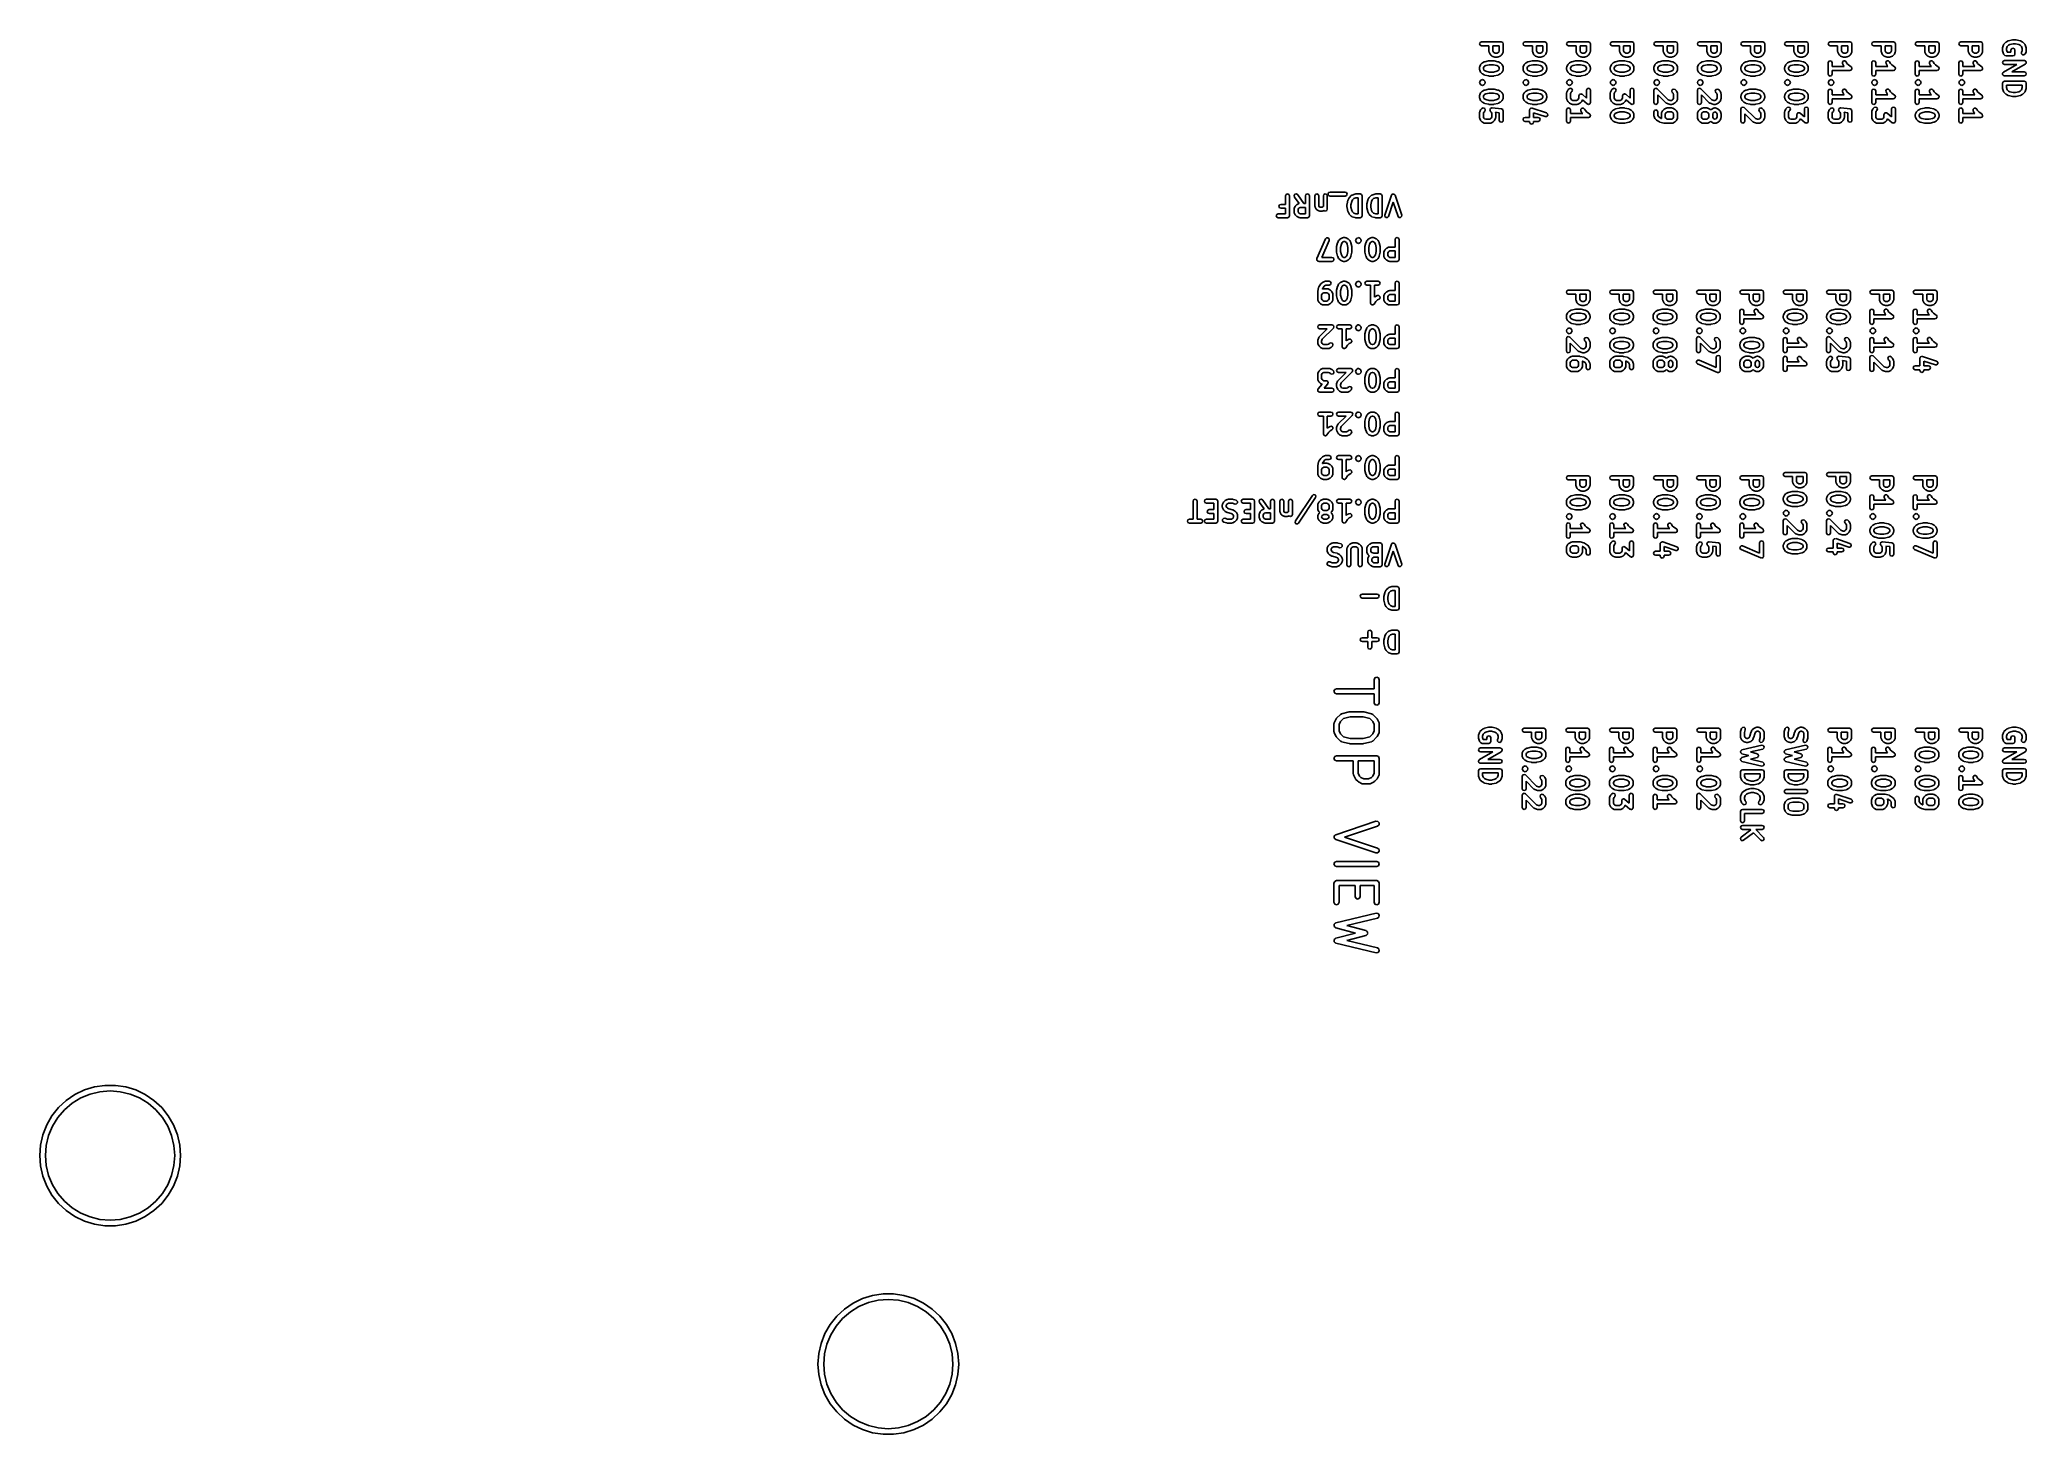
# Model space of a CAD drawing. Extents: x 120 to 170.1, y -126.3 to -91.1.
import ezdxf

# ---------------------------------------------------------------- set-up
doc = ezdxf.new("R2010")
doc.units = 0
doc.layers.add('BLACK', color=7, linetype='CONTINUOUS')

msp = doc.modelspace()

# ---------------------------------------------------------------- linework, layer by layer
at = {"layer": 'BLACK', "linetype": 'CONTINUOUS'}
for p, q in [((169.586, -91.1965), (169.633, -91.1727)), ((169.633, -91.1727), (169.639, -91.1723)), ((169.639, -91.1723), (169.643, -91.1689)), ((169.643, -91.1689), (169.739, -91.1451)), ((169.739, -91.1451), (169.745, -91.1461)), ((169.745, -91.1461), (169.751, -91.1436)), ((169.751, -91.1436), (169.822, -91.1436)), ((169.822, -91.1436), (169.828, -91.1461)), ((169.828, -91.1461), (169.834, -91.1451)), ((169.834, -91.1451), (169.93, -91.1689)), ((169.93, -91.1689), (169.934, -91.1723)), ((169.934, -91.1723), (169.94, -91.1727)), ((169.94, -91.1727), (169.987, -91.1965)), ((156.296, -91.2471), (156.31, -91.2117)), ((156.31, -91.2824), (156.296, -91.2471)), ((156.31, -91.2117), (156.346, -91.1971)), ((156.346, -91.2971), (156.31, -91.2824)), ((156.346, -91.1971), (156.846, -91.1971)), ((156.534, -91.2971), (156.346, -91.2971)), ((156.429, -91.6986), (156.524, -91.6748)), ((156.524, -91.6748), (156.53, -91.6757)), ((156.53, -91.6757), (156.536, -91.6733)), ((156.534, -91.4376), (156.534, -91.2971)), ((156.538, -91.4483), (156.534, -91.4376)), ((156.536, -91.6733), (156.655, -91.6733)), ((156.539, -91.4599), (156.538, -91.4483)), ((156.563, -91.5076), (156.539, -91.4599)), ((156.569, -91.5129), (156.563, -91.5076)), ((156.572, -91.5205), (156.569, -91.5129)), ((156.596, -91.5444), (156.572, -91.5205)), ((156.604, -91.5475), (156.596, -91.5444)), ((156.609, -91.5537), (156.604, -91.5475)), ((156.657, -91.5775), (156.609, -91.5537)), ((156.796, -91.2971), (156.634, -91.2971)), ((156.634, -91.2971), (156.634, -91.4258)), ((156.634, -91.4258), (156.649, -91.4556)), ((156.649, -91.4556), (156.661, -91.4679)), ((156.655, -91.6733), (156.661, -91.6757)), ((156.668, -91.5784), (156.657, -91.5775)), ((156.661, -91.4679), (156.691, -91.4828)), ((156.661, -91.6757), (156.667, -91.6748)), ((156.667, -91.6748), (156.762, -91.6986)), ((156.679, -91.5828), (156.668, -91.5784)), ((156.75, -91.5828), (156.679, -91.5828)), ((156.691, -91.4828), (156.738, -91.4828)), ((156.738, -91.4828), (156.768, -91.4679)), ((156.761, -91.5784), (156.75, -91.5828)), ((156.773, -91.5775), (156.761, -91.5784)), ((156.768, -91.4679), (156.781, -91.4556)), ((156.82, -91.5537), (156.773, -91.5775)), ((156.781, -91.4556), (156.796, -91.4258)), ((156.796, -91.4258), (156.796, -91.2971)), ((156.826, -91.5475), (156.82, -91.5537)), ((156.833, -91.5444), (156.826, -91.5475)), ((156.857, -91.5205), (156.833, -91.5444)), ((156.846, -91.1971), (156.881, -91.2117)), ((156.86, -91.5129), (156.857, -91.5205)), ((156.866, -91.5076), (156.86, -91.5129)), ((156.89, -91.4599), (156.866, -91.5076)), ((156.881, -91.2117), (156.896, -91.2471)), ((156.891, -91.4483), (156.89, -91.4599)), ((156.896, -91.4376), (156.891, -91.4483)), ((156.896, -91.2471), (156.896, -91.4376)), ((157.395, -91.2471), (157.409, -91.2117)), ((157.409, -91.2824), (157.395, -91.2471)), ((157.409, -91.2117), (157.445, -91.1971)), ((157.445, -91.2971), (157.409, -91.2824)), ((157.445, -91.1971), (157.945, -91.1971)), ((157.633, -91.2971), (157.445, -91.2971)), ((157.528, -91.6986), (157.623, -91.6748)), ((157.623, -91.6748), (157.629, -91.6757)), ((157.629, -91.6757), (157.635, -91.6733)), ((157.633, -91.4376), (157.633, -91.2971)), ((157.637, -91.4483), (157.633, -91.4376)), ((157.635, -91.6733), (157.754, -91.6733)), ((157.638, -91.4599), (157.637, -91.4483)), ((157.662, -91.5076), (157.638, -91.4599)), ((157.668, -91.5129), (157.662, -91.5076)), ((157.671, -91.5205), (157.668, -91.5129)), ((157.695, -91.5444), (157.671, -91.5205)), ((157.703, -91.5475), (157.695, -91.5444)), ((157.708, -91.5537), (157.703, -91.5475)), ((157.756, -91.5775), (157.708, -91.5537)), ((157.895, -91.2971), (157.733, -91.2971)), ((157.733, -91.2971), (157.733, -91.4258)), ((157.733, -91.4258), (157.748, -91.4556)), ((157.748, -91.4556), (157.76, -91.4679)), ((157.754, -91.6733), (157.76, -91.6757)), ((157.767, -91.5784), (157.756, -91.5775)), ((157.76, -91.4679), (157.79, -91.4828)), ((157.76, -91.6757), (157.766, -91.6748)), ((157.766, -91.6748), (157.862, -91.6986)), ((157.778, -91.5828), (157.767, -91.5784)), ((157.85, -91.5828), (157.778, -91.5828)), ((157.79, -91.4828), (157.838, -91.4828)), ((157.838, -91.4828), (157.868, -91.4679)), ((157.86, -91.5784), (157.85, -91.5828)), ((157.872, -91.5775), (157.86, -91.5784)), ((157.868, -91.4679), (157.88, -91.4556)), ((157.92, -91.5537), (157.872, -91.5775)), ((157.88, -91.4556), (157.895, -91.4258)), ((157.895, -91.4258), (157.895, -91.2971)), ((157.925, -91.5475), (157.92, -91.5537)), ((157.933, -91.5444), (157.925, -91.5475)), ((157.956, -91.5205), (157.933, -91.5444)), ((157.945, -91.1971), (157.98, -91.2117)), ((157.959, -91.5129), (157.956, -91.5205)), ((157.966, -91.5076), (157.959, -91.5129)), ((157.99, -91.4599), (157.966, -91.5076)), ((157.98, -91.2117), (157.995, -91.2471)), ((157.995, -91.4376), (157.99, -91.4483)), ((157.99, -91.4483), (157.99, -91.4599)), ((157.995, -91.2471), (157.995, -91.4376)), ((158.494, -91.2471), (158.509, -91.2117)), ((158.509, -91.2824), (158.494, -91.2471)), ((158.509, -91.2117), (158.544, -91.1971)), ((158.544, -91.2971), (158.509, -91.2824)), ((158.544, -91.1971), (159.044, -91.1971)), ((158.732, -91.2971), (158.544, -91.2971)), ((158.627, -91.6986), (158.722, -91.6748)), ((158.722, -91.6748), (158.729, -91.6757)), ((158.729, -91.6757), (158.735, -91.6733)), ((158.732, -91.4376), (158.732, -91.2971)), ((158.737, -91.4483), (158.732, -91.4376)), ((158.735, -91.6733), (158.854, -91.6733)), ((158.737, -91.4599), (158.737, -91.4483)), ((158.761, -91.5076), (158.737, -91.4599)), ((158.767, -91.5129), (158.761, -91.5076)), ((158.771, -91.5205), (158.767, -91.5129)), ((158.794, -91.5444), (158.771, -91.5205)), ((158.802, -91.5475), (158.794, -91.5444)), ((158.807, -91.5537), (158.802, -91.5475)), ((158.855, -91.5775), (158.807, -91.5537)), ((158.994, -91.2971), (158.832, -91.2971)), ((158.832, -91.2971), (158.832, -91.4258)), ((158.832, -91.4258), (158.847, -91.4556)), ((158.847, -91.4556), (158.859, -91.4679)), ((158.854, -91.6733), (158.859, -91.6757)), ((158.867, -91.5784), (158.855, -91.5775)), ((158.859, -91.4679), (158.889, -91.4828)), ((158.859, -91.6757), (158.866, -91.6748)), ((158.866, -91.6748), (158.961, -91.6986)), ((158.877, -91.5828), (158.867, -91.5784)), ((158.949, -91.5828), (158.877, -91.5828)), ((158.889, -91.4828), (158.937, -91.4828)), ((158.937, -91.4828), (158.967, -91.4679)), ((158.96, -91.5784), (158.949, -91.5828)), ((158.971, -91.5775), (158.96, -91.5784)), ((158.967, -91.4679), (158.979, -91.4556)), ((159.019, -91.5537), (158.971, -91.5775)), ((158.979, -91.4556), (158.994, -91.4258)), ((158.994, -91.4258), (158.994, -91.2971)), ((159.024, -91.5475), (159.019, -91.5537)), ((159.032, -91.5444), (159.024, -91.5475)), ((159.056, -91.5205), (159.032, -91.5444)), ((159.044, -91.1971), (159.079, -91.2117)), ((159.059, -91.5129), (159.056, -91.5205)), ((159.065, -91.5076), (159.059, -91.5129)), ((159.089, -91.4599), (159.065, -91.5076)), ((159.079, -91.2117), (159.094, -91.2471)), ((159.09, -91.4483), (159.089, -91.4599)), ((159.094, -91.4376), (159.09, -91.4483)), ((159.094, -91.2471), (159.094, -91.4376)), ((159.593, -91.2471), (159.608, -91.2117)), ((159.608, -91.2824), (159.593, -91.2471)), ((159.608, -91.2117), (159.643, -91.1971)), ((159.643, -91.2971), (159.608, -91.2824)), ((159.643, -91.1971), (160.143, -91.1971)), ((159.831, -91.2971), (159.643, -91.2971)), ((159.726, -91.6986), (159.822, -91.6748)), ((159.822, -91.6748), (159.828, -91.6757)), ((159.828, -91.6757), (159.834, -91.6733)), ((159.831, -91.4376), (159.831, -91.2971)), ((159.836, -91.4483), (159.831, -91.4376)), ((159.834, -91.6733), (159.953, -91.6733)), ((159.837, -91.4599), (159.836, -91.4483)), ((159.86, -91.5076), (159.837, -91.4599)), ((159.867, -91.5129), (159.86, -91.5076)), ((159.87, -91.5205), (159.867, -91.5129)), ((159.894, -91.5444), (159.87, -91.5205)), ((159.901, -91.5475), (159.894, -91.5444)), ((159.907, -91.5537), (159.901, -91.5475)), ((159.954, -91.5775), (159.907, -91.5537)), ((160.093, -91.2971), (159.931, -91.2971)), ((159.931, -91.2971), (159.931, -91.4258)), ((159.931, -91.4258), (159.946, -91.4556)), ((159.946, -91.4556), (159.959, -91.4679)), ((159.953, -91.6733), (159.959, -91.6757)), ((159.966, -91.5784), (159.954, -91.5775)), ((159.959, -91.4679), (159.988, -91.4828)), ((159.959, -91.6757), (159.965, -91.6748)), ((159.965, -91.6748), (160.06, -91.6986)), ((159.977, -91.5828), (159.966, -91.5784)), ((160.048, -91.5828), (159.977, -91.5828)), ((159.988, -91.4828), (160.036, -91.4828)), ((160.036, -91.4828), (160.066, -91.4679)), ((160.059, -91.5784), (160.048, -91.5828)), ((160.07, -91.5775), (160.059, -91.5784)), ((160.066, -91.4679), (160.078, -91.4556)), ((160.118, -91.5537), (160.07, -91.5775)), ((160.078, -91.4556), (160.093, -91.4258)), ((160.093, -91.4258), (160.093, -91.2971)), ((160.123, -91.5475), (160.118, -91.5537)), ((160.131, -91.5444), (160.123, -91.5475)), ((160.155, -91.5205), (160.131, -91.5444)), ((160.143, -91.1971), (160.179, -91.2117)), ((160.158, -91.5129), (160.155, -91.5205)), ((160.164, -91.5076), (160.158, -91.5129)), ((160.188, -91.4599), (160.164, -91.5076)), ((160.179, -91.2117), (160.193, -91.2471)), ((160.189, -91.4483), (160.188, -91.4599)), ((160.193, -91.4376), (160.189, -91.4483)), ((160.193, -91.2471), (160.193, -91.4376)), ((160.693, -91.2471), (160.707, -91.2117)), ((160.707, -91.2824), (160.693, -91.2471)), ((160.707, -91.2117), (160.743, -91.1971)), ((160.743, -91.2971), (160.707, -91.2824)), ((160.743, -91.1971), (161.243, -91.1971)), ((160.931, -91.2971), (160.743, -91.2971)), ((160.826, -91.6986), (160.921, -91.6748)), ((160.921, -91.6748), (160.927, -91.6757)), ((160.927, -91.6757), (160.933, -91.6733)), ((160.931, -91.4376), (160.931, -91.2971)), ((160.935, -91.4483), (160.931, -91.4376)), ((160.933, -91.6733), (161.052, -91.6733)), ((160.936, -91.4599), (160.935, -91.4483)), ((160.96, -91.5076), (160.936, -91.4599)), ((160.966, -91.5129), (160.96, -91.5076)), ((160.969, -91.5205), (160.966, -91.5129)), ((160.993, -91.5444), (160.969, -91.5205)), ((161, -91.5475), (160.993, -91.5444)), ((161.006, -91.5537), (161, -91.5475)), ((161.054, -91.5775), (161.006, -91.5537)), ((161.193, -91.2971), (161.031, -91.2971)), ((161.031, -91.2971), (161.031, -91.4258)), ((161.031, -91.4258), (161.046, -91.4556)), ((161.046, -91.4556), (161.058, -91.4679)), ((161.052, -91.6733), (161.058, -91.6757)), ((161.065, -91.5784), (161.054, -91.5775)), ((161.058, -91.4679), (161.088, -91.4828)), ((161.058, -91.6757), (161.064, -91.6748)), ((161.064, -91.6748), (161.159, -91.6986)), ((161.076, -91.5828), (161.065, -91.5784)), ((161.147, -91.5828), (161.076, -91.5828)), ((161.088, -91.4828), (161.135, -91.4828)), ((161.135, -91.4828), (161.165, -91.4679)), ((161.158, -91.5784), (161.147, -91.5828)), ((161.17, -91.5775), (161.158, -91.5784)), ((161.165, -91.4679), (161.178, -91.4556)), ((161.217, -91.5537), (161.17, -91.5775)), ((161.178, -91.4556), (161.193, -91.4258)), ((161.193, -91.4258), (161.193, -91.2971)), ((161.223, -91.5475), (161.217, -91.5537)), ((161.23, -91.5444), (161.223, -91.5475)), ((161.254, -91.5205), (161.23, -91.5444)), ((161.243, -91.1971), (161.278, -91.2117)), ((161.257, -91.5129), (161.254, -91.5205)), ((161.263, -91.5076), (161.257, -91.5129)), ((161.287, -91.4599), (161.263, -91.5076)), ((161.278, -91.2117), (161.293, -91.2471)), ((161.288, -91.4483), (161.287, -91.4599)), ((161.293, -91.4376), (161.288, -91.4483)), ((161.293, -91.2471), (161.293, -91.4376)), ((161.792, -91.2471), (161.806, -91.2117)), ((161.806, -91.2824), (161.792, -91.2471)), ((161.806, -91.2117), (161.842, -91.1971)), ((161.842, -91.2971), (161.806, -91.2824)), ((161.842, -91.1971), (162.342, -91.1971)), ((162.03, -91.2971), (161.842, -91.2971)), ((161.925, -91.6986), (162.02, -91.6748)), ((162.02, -91.6748), (162.026, -91.6757)), ((162.026, -91.6757), (162.032, -91.6733)), ((162.03, -91.4376), (162.03, -91.2971)), ((162.034, -91.4483), (162.03, -91.4376)), ((162.032, -91.6733), (162.151, -91.6733)), ((162.035, -91.4599), (162.034, -91.4483)), ((162.059, -91.5076), (162.035, -91.4599)), ((162.065, -91.5129), (162.059, -91.5076)), ((162.068, -91.5205), (162.065, -91.5129)), ((162.092, -91.5444), (162.068, -91.5205)), ((162.1, -91.5475), (162.092, -91.5444)), ((162.105, -91.5537), (162.1, -91.5475)), ((162.153, -91.5775), (162.105, -91.5537)), ((162.292, -91.2971), (162.13, -91.2971)), ((162.13, -91.2971), (162.13, -91.4258)), ((162.13, -91.4258), (162.145, -91.4556)), ((162.145, -91.4556), (162.157, -91.4679)), ((162.151, -91.6733), (162.157, -91.6757)), ((162.164, -91.5784), (162.153, -91.5775)), ((162.157, -91.4679), (162.187, -91.4828)), ((162.157, -91.6757), (162.163, -91.6748)), ((162.163, -91.6748), (162.259, -91.6986)), ((162.175, -91.5828), (162.164, -91.5784)), ((162.247, -91.5828), (162.175, -91.5828)), ((162.187, -91.4828), (162.235, -91.4828)), ((162.235, -91.4828), (162.265, -91.4679)), ((162.257, -91.5784), (162.247, -91.5828)), ((162.269, -91.5775), (162.257, -91.5784)), ((162.265, -91.4679), (162.277, -91.4556)), ((162.317, -91.5537), (162.269, -91.5775)), ((162.277, -91.4556), (162.292, -91.4258)), ((162.292, -91.4258), (162.292, -91.2971)), ((162.322, -91.5475), (162.317, -91.5537)), ((162.33, -91.5444), (162.322, -91.5475)), ((162.353, -91.5205), (162.33, -91.5444)), ((162.342, -91.1971), (162.377, -91.2117)), ((162.356, -91.5129), (162.353, -91.5205)), ((162.363, -91.5076), (162.356, -91.5129)), ((162.387, -91.4599), (162.363, -91.5076)), ((162.377, -91.2117), (162.392, -91.2471)), ((162.392, -91.4376), (162.387, -91.4483)), ((162.387, -91.4483), (162.387, -91.4599)), ((162.392, -91.2471), (162.392, -91.4376)), ((162.891, -91.2471), (162.906, -91.2117)), ((162.906, -91.2824), (162.891, -91.2471)), ((162.906, -91.2117), (162.941, -91.1971)), ((162.941, -91.2971), (162.906, -91.2824)), ((162.941, -91.1971), (163.441, -91.1971)), ((163.129, -91.2971), (162.941, -91.2971)), ((163.024, -91.6986), (163.119, -91.6748)), ((163.119, -91.6748), (163.126, -91.6757)), ((163.126, -91.6757), (163.132, -91.6733)), ((163.129, -91.4376), (163.129, -91.2971)), ((163.134, -91.4483), (163.129, -91.4376)), ((163.132, -91.6733), (163.251, -91.6733)), ((163.134, -91.4599), (163.134, -91.4483)), ((163.158, -91.5076), (163.134, -91.4599)), ((163.164, -91.5129), (163.158, -91.5076)), ((163.168, -91.5205), (163.164, -91.5129)), ((163.191, -91.5444), (163.168, -91.5205)), ((163.199, -91.5475), (163.191, -91.5444)), ((163.204, -91.5537), (163.199, -91.5475)), ((163.252, -91.5775), (163.204, -91.5537)), ((163.391, -91.2971), (163.229, -91.2971)), ((163.229, -91.2971), (163.229, -91.4258)), ((163.229, -91.4258), (163.244, -91.4556)), ((163.244, -91.4556), (163.256, -91.4679)), ((163.251, -91.6733), (163.256, -91.6757)), ((163.264, -91.5784), (163.252, -91.5775)), ((163.256, -91.4679), (163.286, -91.4828)), ((163.256, -91.6757), (163.263, -91.6748)), ((163.263, -91.6748), (163.358, -91.6986)), ((163.274, -91.5828), (163.264, -91.5784)), ((163.346, -91.5828), (163.274, -91.5828)), ((163.286, -91.4828), (163.334, -91.4828)), ((163.334, -91.4828), (163.364, -91.4679)), ((163.357, -91.5784), (163.346, -91.5828)), ((163.368, -91.5775), (163.357, -91.5784)), ((163.364, -91.4679), (163.376, -91.4556)), ((163.416, -91.5537), (163.368, -91.5775)), ((163.376, -91.4556), (163.391, -91.4258)), ((163.391, -91.4258), (163.391, -91.2971)), ((163.421, -91.5475), (163.416, -91.5537)), ((163.429, -91.5444), (163.421, -91.5475)), ((163.453, -91.5205), (163.429, -91.5444)), ((163.441, -91.1971), (163.476, -91.2117)), ((163.456, -91.5129), (163.453, -91.5205)), ((163.462, -91.5076), (163.456, -91.5129)), ((163.486, -91.4599), (163.462, -91.5076)), ((163.476, -91.2117), (163.491, -91.2471)), ((163.487, -91.4483), (163.486, -91.4599)), ((163.491, -91.4376), (163.487, -91.4483)), ((163.491, -91.2471), (163.491, -91.4376)), ((163.99, -91.2471), (164.005, -91.2117)), ((164.005, -91.2824), (163.99, -91.2471)), ((164.005, -91.2117), (164.04, -91.1971)), ((164.04, -91.2971), (164.005, -91.2824)), ((164.04, -91.1971), (164.54, -91.1971)), ((164.228, -91.2971), (164.04, -91.2971)), ((164.123, -91.6986), (164.219, -91.6748)), ((164.219, -91.6748), (164.225, -91.6757)), ((164.225, -91.6757), (164.231, -91.6733)), ((164.228, -91.4376), (164.228, -91.2971)), ((164.233, -91.4483), (164.228, -91.4376)), ((164.231, -91.6733), (164.35, -91.6733)), ((164.234, -91.4599), (164.233, -91.4483)), ((164.257, -91.5076), (164.234, -91.4599)), ((164.264, -91.5129), (164.257, -91.5076)), ((164.267, -91.5205), (164.264, -91.5129)), ((164.291, -91.5444), (164.267, -91.5205)), ((164.298, -91.5475), (164.291, -91.5444)), ((164.304, -91.5537), (164.298, -91.5475)), ((164.351, -91.5775), (164.304, -91.5537)), ((164.49, -91.2971), (164.328, -91.2971)), ((164.328, -91.2971), (164.328, -91.4258)), ((164.328, -91.4258), (164.343, -91.4556)), ((164.343, -91.4556), (164.356, -91.4679)), ((164.35, -91.6733), (164.356, -91.6757)), ((164.363, -91.5784), (164.351, -91.5775)), ((164.356, -91.4679), (164.385, -91.4828)), ((164.356, -91.6757), (164.362, -91.6748)), ((164.362, -91.6748), (164.457, -91.6986)), ((164.374, -91.5828), (164.363, -91.5784)), ((164.445, -91.5828), (164.374, -91.5828)), ((164.385, -91.4828), (164.433, -91.4828)), ((164.433, -91.4828), (164.463, -91.4679)), ((164.456, -91.5784), (164.445, -91.5828)), ((164.467, -91.5775), (164.456, -91.5784)), ((164.463, -91.4679), (164.475, -91.4556)), ((164.515, -91.5537), (164.467, -91.5775)), ((164.475, -91.4556), (164.49, -91.4258)), ((164.49, -91.4258), (164.49, -91.2971)), ((164.52, -91.5475), (164.515, -91.5537)), ((164.528, -91.5444), (164.52, -91.5475)), ((164.552, -91.5205), (164.528, -91.5444)), ((164.54, -91.1971), (164.576, -91.2117)), ((164.555, -91.5129), (164.552, -91.5205)), ((164.561, -91.5076), (164.555, -91.5129)), ((164.585, -91.4599), (164.561, -91.5076)), ((164.576, -91.2117), (164.59, -91.2471)), ((164.586, -91.4483), (164.585, -91.4599)), ((164.59, -91.4376), (164.586, -91.4483)), ((164.59, -91.2471), (164.59, -91.4376)), ((165.09, -91.2471), (165.104, -91.2117)), ((165.104, -91.2824), (165.09, -91.2471)), ((165.09, -91.7233), (165.104, -91.6879)), ((165.104, -91.2117), (165.14, -91.1971)), ((165.14, -91.2971), (165.104, -91.2824)), ((165.104, -91.6879), (165.14, -91.6733)), ((165.14, -91.1971), (165.64, -91.1971)), ((165.328, -91.2971), (165.14, -91.2971)), ((165.14, -91.6733), (165.175, -91.6879)), ((165.175, -91.6879), (165.19, -91.7233)), ((165.328, -91.4376), (165.328, -91.2971)), ((165.332, -91.4483), (165.328, -91.4376)), ((165.333, -91.4599), (165.332, -91.4483)), ((165.357, -91.5076), (165.333, -91.4599)), ((165.363, -91.5129), (165.357, -91.5076)), ((165.366, -91.5205), (165.363, -91.5129)), ((165.39, -91.5444), (165.366, -91.5205)), ((165.397, -91.5475), (165.39, -91.5444)), ((165.403, -91.5537), (165.397, -91.5475)), ((165.451, -91.5775), (165.403, -91.5537)), ((165.59, -91.2971), (165.428, -91.2971)), ((165.428, -91.2971), (165.428, -91.4258)), ((165.428, -91.4258), (165.443, -91.4556)), ((165.443, -91.4556), (165.455, -91.4679)), ((165.449, -91.7075), (165.474, -91.6786)), ((165.462, -91.5784), (165.451, -91.5775)), ((165.455, -91.4679), (165.485, -91.4828)), ((165.473, -91.5828), (165.462, -91.5784)), ((165.544, -91.5828), (165.473, -91.5828)), ((165.474, -91.6786), (165.512, -91.6759)), ((165.485, -91.4828), (165.532, -91.4828)), ((165.512, -91.6759), (165.541, -91.7009)), ((165.532, -91.4828), (165.562, -91.4679)), ((165.555, -91.5784), (165.544, -91.5828)), ((165.567, -91.5775), (165.555, -91.5784)), ((165.562, -91.4679), (165.575, -91.4556)), ((165.614, -91.5537), (165.567, -91.5775)), ((165.575, -91.4556), (165.59, -91.4258)), ((165.59, -91.4258), (165.59, -91.2971)), ((165.62, -91.5475), (165.614, -91.5537)), ((165.627, -91.5444), (165.62, -91.5475)), ((165.651, -91.5205), (165.627, -91.5444)), ((165.64, -91.1971), (165.675, -91.2117)), ((165.654, -91.5129), (165.651, -91.5205)), ((165.66, -91.5076), (165.654, -91.5129)), ((165.684, -91.4599), (165.66, -91.5076)), ((165.675, -91.2117), (165.69, -91.2471)), ((165.685, -91.4483), (165.684, -91.4599)), ((165.69, -91.4376), (165.685, -91.4483)), ((165.69, -91.2471), (165.69, -91.4376)), ((166.189, -91.2471), (166.203, -91.2117)), ((166.203, -91.2824), (166.189, -91.2471)), ((166.189, -91.7233), (166.203, -91.6879)), ((166.203, -91.2117), (166.239, -91.1971)), ((166.239, -91.2971), (166.203, -91.2824)), ((166.203, -91.6879), (166.239, -91.6733)), ((166.239, -91.1971), (166.739, -91.1971)), ((166.427, -91.2971), (166.239, -91.2971)), ((166.239, -91.6733), (166.274, -91.6879)), ((166.274, -91.6879), (166.289, -91.7233)), ((166.427, -91.4376), (166.427, -91.2971)), ((166.431, -91.4483), (166.427, -91.4376)), ((166.432, -91.4599), (166.431, -91.4483)), ((166.456, -91.5076), (166.432, -91.4599)), ((166.462, -91.5129), (166.456, -91.5076)), ((166.465, -91.5205), (166.462, -91.5129)), ((166.489, -91.5444), (166.465, -91.5205)), ((166.497, -91.5475), (166.489, -91.5444)), ((166.502, -91.5537), (166.497, -91.5475)), ((166.55, -91.5775), (166.502, -91.5537)), ((166.689, -91.2971), (166.527, -91.2971)), ((166.527, -91.2971), (166.527, -91.4258)), ((166.527, -91.4258), (166.542, -91.4556)), ((166.542, -91.4556), (166.554, -91.4679)), ((166.548, -91.7075), (166.574, -91.6786)), ((166.561, -91.5784), (166.55, -91.5775)), ((166.554, -91.4679), (166.584, -91.4828)), ((166.572, -91.5828), (166.561, -91.5784)), ((166.644, -91.5828), (166.572, -91.5828)), ((166.574, -91.6786), (166.612, -91.6759)), ((166.584, -91.4828), (166.632, -91.4828)), ((166.612, -91.6759), (166.641, -91.7009)), ((166.632, -91.4828), (166.662, -91.4679)), ((166.654, -91.5784), (166.644, -91.5828)), ((166.666, -91.5775), (166.654, -91.5784)), ((166.662, -91.4679), (166.674, -91.4556)), ((166.714, -91.5537), (166.666, -91.5775)), ((166.674, -91.4556), (166.689, -91.4258)), ((166.689, -91.4258), (166.689, -91.2971)), ((166.719, -91.5475), (166.714, -91.5537)), ((166.727, -91.5444), (166.719, -91.5475)), ((166.75, -91.5205), (166.727, -91.5444)), ((166.739, -91.1971), (166.774, -91.2117)), ((166.753, -91.5129), (166.75, -91.5205)), ((166.76, -91.5076), (166.753, -91.5129)), ((166.784, -91.4599), (166.76, -91.5076)), ((166.774, -91.2117), (166.789, -91.2471)), ((166.789, -91.4376), (166.784, -91.4483)), ((166.784, -91.4483), (166.784, -91.4599)), ((166.789, -91.2471), (166.789, -91.4376)), ((167.288, -91.2471), (167.303, -91.2117)), ((167.303, -91.2824), (167.288, -91.2471)), ((167.288, -91.7233), (167.303, -91.6879)), ((167.303, -91.2117), (167.338, -91.1971)), ((167.338, -91.2971), (167.303, -91.2824)), ((167.303, -91.6879), (167.338, -91.6733)), ((167.338, -91.1971), (167.838, -91.1971)), ((167.526, -91.2971), (167.338, -91.2971)), ((167.338, -91.6733), (167.373, -91.6879)), ((167.373, -91.6879), (167.388, -91.7233)), ((167.526, -91.4376), (167.526, -91.2971)), ((167.531, -91.4483), (167.526, -91.4376)), ((167.531, -91.4599), (167.531, -91.4483)), ((167.555, -91.5076), (167.531, -91.4599)), ((167.561, -91.5129), (167.555, -91.5076)), ((167.565, -91.5205), (167.561, -91.5129)), ((167.588, -91.5444), (167.565, -91.5205)), ((167.596, -91.5475), (167.588, -91.5444)), ((167.601, -91.5537), (167.596, -91.5475)), ((167.649, -91.5775), (167.601, -91.5537)), ((167.788, -91.2971), (167.626, -91.2971)), ((167.626, -91.2971), (167.626, -91.4258)), ((167.626, -91.4258), (167.641, -91.4556)), ((167.641, -91.4556), (167.653, -91.4679)), ((167.648, -91.7075), (167.673, -91.6786)), ((167.661, -91.5784), (167.649, -91.5775)), ((167.653, -91.4679), (167.683, -91.4828)), ((167.671, -91.5828), (167.661, -91.5784)), ((167.743, -91.5828), (167.671, -91.5828)), ((167.673, -91.6786), (167.711, -91.6759)), ((167.683, -91.4828), (167.731, -91.4828)), ((167.711, -91.6759), (167.74, -91.7009)), ((167.731, -91.4828), (167.761, -91.4679)), ((167.754, -91.5784), (167.743, -91.5828)), ((167.765, -91.5775), (167.754, -91.5784)), ((167.761, -91.4679), (167.773, -91.4556)), ((167.813, -91.5537), (167.765, -91.5775)), ((167.773, -91.4556), (167.788, -91.4258)), ((167.788, -91.4258), (167.788, -91.2971)), ((167.818, -91.5475), (167.813, -91.5537)), ((167.826, -91.5444), (167.818, -91.5475)), ((167.85, -91.5205), (167.826, -91.5444)), ((167.838, -91.1971), (167.873, -91.2117)), ((167.853, -91.5129), (167.85, -91.5205)), ((167.859, -91.5076), (167.853, -91.5129)), ((167.883, -91.4599), (167.859, -91.5076)), ((167.873, -91.2117), (167.888, -91.2471)), ((167.884, -91.4483), (167.883, -91.4599)), ((167.888, -91.4376), (167.884, -91.4483)), ((167.888, -91.2471), (167.888, -91.4376)), ((168.387, -91.2471), (168.402, -91.2117)), ((168.402, -91.2824), (168.387, -91.2471)), ((168.387, -91.7233), (168.402, -91.6879)), ((168.402, -91.2117), (168.437, -91.1971)), ((168.437, -91.2971), (168.402, -91.2824)), ((168.402, -91.6879), (168.437, -91.6733)), ((168.437, -91.1971), (168.937, -91.1971)), ((168.625, -91.2971), (168.437, -91.2971)), ((168.437, -91.6733), (168.473, -91.6879)), ((168.473, -91.6879), (168.487, -91.7233)), ((168.625, -91.4376), (168.625, -91.2971)), ((168.63, -91.4483), (168.625, -91.4376)), ((168.631, -91.4599), (168.63, -91.4483)), ((168.654, -91.5076), (168.631, -91.4599)), ((168.661, -91.5129), (168.654, -91.5076)), ((168.664, -91.5205), (168.661, -91.5129)), ((168.688, -91.5444), (168.664, -91.5205)), ((168.695, -91.5475), (168.688, -91.5444)), ((168.701, -91.5537), (168.695, -91.5475)), ((168.748, -91.5775), (168.701, -91.5537)), ((168.887, -91.2971), (168.725, -91.2971)), ((168.725, -91.2971), (168.725, -91.4258)), ((168.725, -91.4258), (168.74, -91.4556)), ((168.74, -91.4556), (168.753, -91.4679)), ((168.747, -91.7075), (168.772, -91.6786)), ((168.76, -91.5784), (168.748, -91.5775)), ((168.753, -91.4679), (168.782, -91.4828)), ((168.771, -91.5828), (168.76, -91.5784)), ((168.842, -91.5828), (168.771, -91.5828)), ((168.772, -91.6786), (168.81, -91.6759)), ((168.782, -91.4828), (168.83, -91.4828)), ((168.81, -91.6759), (168.839, -91.7009)), ((168.83, -91.4828), (168.86, -91.4679)), ((168.853, -91.5784), (168.842, -91.5828)), ((168.864, -91.5775), (168.853, -91.5784)), ((168.86, -91.4679), (168.872, -91.4556)), ((168.912, -91.5537), (168.864, -91.5775)), ((168.872, -91.4556), (168.887, -91.4258)), ((168.887, -91.4258), (168.887, -91.2971)), ((168.917, -91.5475), (168.912, -91.5537)), ((168.925, -91.5444), (168.917, -91.5475)), ((168.949, -91.5205), (168.925, -91.5444)), ((168.937, -91.1971), (168.973, -91.2117)), ((168.952, -91.5129), (168.949, -91.5205)), ((168.958, -91.5076), (168.952, -91.5129)), ((168.982, -91.4599), (168.958, -91.5076)), ((168.973, -91.2117), (168.987, -91.2471)), ((168.983, -91.4483), (168.982, -91.4599)), ((168.987, -91.4376), (168.983, -91.4483)), ((168.987, -91.2471), (168.987, -91.4376)), ((169.487, -91.3603), (169.49, -91.3527)), ((169.487, -91.4079), (169.487, -91.3603)), ((169.49, -91.4155), (169.487, -91.4079)), ((169.487, -91.7174), (169.501, -91.6821)), ((169.489, -91.3445), (169.513, -91.2731)), ((169.49, -91.3527), (169.489, -91.3445)), ((169.489, -91.4237), (169.49, -91.4155)), ((169.513, -91.4952), (169.489, -91.4237)), ((169.501, -91.6821), (169.537, -91.6674)), ((169.513, -91.2731), (169.521, -91.2643)), ((169.521, -91.504), (169.513, -91.4952)), ((169.521, -91.2643), (169.525, -91.2535)), ((169.525, -91.5147), (169.521, -91.504)), ((169.525, -91.2535), (169.573, -91.2059)), ((169.549, -91.5385), (169.525, -91.5147)), ((169.537, -91.6674), (170.037, -91.6674)), ((169.584, -91.5532), (169.549, -91.5385)), ((169.549, -91.5385), (169.549, -91.5385)), ((169.573, -91.2059), (169.58, -91.2028)), ((169.58, -91.2028), (169.586, -91.1965)), ((169.751, -91.5532), (169.584, -91.5532)), ((169.604, -91.3159), (169.587, -91.3684)), ((169.587, -91.3684), (169.587, -91.3998)), ((169.587, -91.3998), (169.604, -91.4523)), ((169.638, -91.2823), (169.604, -91.3159)), ((169.604, -91.4523), (169.605, -91.4532)), ((169.605, -91.4532), (169.701, -91.4532)), ((169.673, -91.2646), (169.638, -91.2823)), ((169.757, -91.2436), (169.673, -91.2646)), ((169.701, -91.4079), (169.715, -91.3726)), ((169.701, -91.4532), (169.701, -91.4079)), ((169.715, -91.3726), (169.751, -91.3579)), ((169.751, -91.3579), (169.786, -91.3726)), ((169.786, -91.5385), (169.751, -91.5532)), ((169.816, -91.2436), (169.757, -91.2436)), ((169.786, -91.3726), (169.801, -91.4079)), ((169.801, -91.5032), (169.786, -91.5385)), ((169.801, -91.4079), (169.801, -91.5032)), ((169.9, -91.2646), (169.816, -91.2436)), ((169.935, -91.2823), (169.9, -91.2646)), ((169.969, -91.3159), (169.935, -91.2823)), ((169.965, -91.4952), (169.968, -91.457)), ((169.99, -91.5241), (169.965, -91.4952)), ((169.968, -91.457), (169.987, -91.4199)), ((169.987, -91.3684), (169.969, -91.3159)), ((169.987, -91.1965), (169.993, -91.2028)), ((169.987, -91.4199), (169.987, -91.3684)), ((170.029, -91.5268), (169.99, -91.5241)), ((169.993, -91.2028), (170, -91.2059)), ((170, -91.2059), (170.048, -91.2535)), ((170.057, -91.5017), (170.029, -91.5268)), ((170.037, -91.6674), (170.043, -91.6701)), ((170.043, -91.6701), (170.05, -91.6692)), ((170.048, -91.2535), (170.053, -91.2643)), ((170.05, -91.6692), (170.06, -91.6771)), ((170.053, -91.2643), (170.06, -91.2731)), ((170.081, -91.4541), (170.057, -91.5017)), ((170.06, -91.2731), (170.084, -91.3445)), ((170.06, -91.6771), (170.072, -91.6821)), ((170.072, -91.6821), (170.075, -91.6884)), ((170.075, -91.6884), (170.08, -91.6926)), ((170.082, -91.4425), (170.081, -91.4541)), ((170.087, -91.4317), (170.082, -91.4425)), ((170.084, -91.3445), (170.083, -91.3527)), ((170.083, -91.3527), (170.087, -91.3603)), ((170.087, -91.3603), (170.087, -91.4317)), ((156.296, -91.8423), (156.3, -91.8316)), ((156.296, -91.89), (156.296, -91.8423)), ((156.3, -91.9007), (156.296, -91.89)), ((156.296, -92.2233), (156.31, -92.1879)), ((156.3, -91.8316), (156.301, -91.82)), ((156.301, -91.9123), (156.3, -91.9007)), ((156.301, -91.82), (156.325, -91.7724)), ((156.325, -91.9599), (156.301, -91.9123)), ((156.31, -92.1879), (156.334, -92.1641)), ((156.325, -91.7724), (156.331, -91.767)), ((156.331, -91.9653), (156.325, -91.9599)), ((156.331, -91.767), (156.334, -91.7594)), ((156.334, -91.9729), (156.331, -91.9653)), ((156.334, -91.7594), (156.358, -91.7355)), ((156.358, -91.9967), (156.334, -91.9729)), ((156.334, -92.1641), (156.355, -92.1555)), ((156.355, -92.1555), (156.369, -92.1495)), ((156.358, -91.7355), (156.365, -91.7324)), ((156.365, -91.9999), (156.358, -91.9967)), ((156.365, -91.7324), (156.371, -91.7262)), ((156.371, -92.0061), (156.365, -91.9999)), ((156.369, -92.1495), (156.369, -92.1495)), ((156.369, -92.1495), (156.405, -92.1641)), ((156.371, -91.7262), (156.418, -91.7024)), ((156.418, -92.0299), (156.371, -92.0061)), ((156.41, -91.8243), (156.396, -91.8541)), ((156.396, -91.8541), (156.396, -91.8781)), ((156.396, -91.8781), (156.41, -91.908)), ((156.405, -92.1641), (156.405, -92.1641)), ((156.405, -92.1641), (156.429, -92.1879)), ((156.423, -91.812), (156.41, -91.8243)), ((156.41, -91.908), (156.423, -91.9203)), ((156.418, -91.7024), (156.424, -91.702)), ((156.424, -92.0303), (156.418, -92.0299)), ((156.458, -91.7943), (156.423, -91.812)), ((156.423, -91.9203), (156.458, -91.938)), ((156.424, -91.702), (156.429, -91.6986)), ((156.429, -92.0337), (156.424, -92.0303)), ((156.524, -92.0575), (156.429, -92.0337)), ((156.429, -92.1879), (156.429, -92.1879)), ((156.429, -92.1879), (156.443, -92.2233)), ((156.542, -91.7733), (156.458, -91.7943)), ((156.458, -91.938), (156.542, -91.959)), ((156.53, -92.0566), (156.524, -92.0575)), ((156.536, -92.059), (156.53, -92.0566)), ((156.655, -92.059), (156.536, -92.059)), ((156.649, -91.7733), (156.542, -91.7733)), ((156.542, -91.959), (156.649, -91.959)), ((156.733, -91.7943), (156.649, -91.7733)), ((156.649, -91.959), (156.733, -91.938)), ((156.661, -92.0566), (156.655, -92.059)), ((156.667, -92.0575), (156.661, -92.0566)), ((156.762, -92.0337), (156.667, -92.0575)), ((156.768, -91.812), (156.733, -91.7943)), ((156.733, -91.938), (156.768, -91.9203)), ((156.762, -91.6986), (156.767, -91.702)), ((156.767, -92.0303), (156.762, -92.0337)), ((156.767, -91.702), (156.773, -91.7024)), ((156.773, -92.0299), (156.767, -92.0303)), ((156.781, -91.8243), (156.768, -91.812)), ((156.768, -91.9203), (156.781, -91.908)), ((156.773, -91.7024), (156.82, -91.7262)), ((156.82, -92.0061), (156.773, -92.0299)), ((156.796, -91.8541), (156.781, -91.8243)), ((156.781, -91.908), (156.796, -91.8781)), ((156.796, -91.8781), (156.796, -91.8541)), ((156.82, -91.7262), (156.826, -91.7324)), ((156.826, -91.9999), (156.82, -92.0061)), ((156.826, -91.7324), (156.833, -91.7355)), ((156.833, -91.9967), (156.826, -91.9999)), ((156.833, -91.7355), (156.857, -91.7594)), ((156.857, -91.9729), (156.833, -91.9967)), ((156.857, -91.7594), (156.86, -91.767)), ((156.86, -91.9653), (156.857, -91.9729)), ((156.86, -91.767), (156.866, -91.7724)), ((156.866, -91.9599), (156.86, -91.9653)), ((156.866, -91.7724), (156.89, -91.82)), ((156.89, -91.9123), (156.866, -91.9599)), ((156.89, -91.82), (156.891, -91.8316)), ((156.891, -91.9007), (156.89, -91.9123)), ((156.891, -91.8316), (156.896, -91.8423)), ((156.896, -91.89), (156.891, -91.9007)), ((156.896, -91.8423), (156.896, -91.89)), ((157.395, -91.8423), (157.399, -91.8316)), ((157.395, -91.89), (157.395, -91.8423)), ((157.399, -91.9007), (157.395, -91.89)), ((157.395, -92.2233), (157.409, -92.1879)), ((157.399, -91.8316), (157.4, -91.82)), ((157.4, -91.9123), (157.399, -91.9007)), ((157.4, -91.82), (157.424, -91.7724)), ((157.424, -91.9599), (157.4, -91.9123)), ((157.409, -92.1879), (157.433, -92.1641)), ((157.424, -91.7724), (157.43, -91.767)), ((157.43, -91.9653), (157.424, -91.9599)), ((157.43, -91.767), (157.433, -91.7594)), ((157.433, -91.9729), (157.43, -91.9653)), ((157.433, -91.7594), (157.457, -91.7355)), ((157.457, -91.9967), (157.433, -91.9729)), ((157.433, -92.1641), (157.454, -92.1555)), ((157.454, -92.1555), (157.469, -92.1495)), ((157.457, -91.7355), (157.465, -91.7324)), ((157.465, -91.9999), (157.457, -91.9967)), ((157.465, -91.7324), (157.47, -91.7262)), ((157.47, -92.0061), (157.465, -91.9999)), ((157.469, -92.1495), (157.469, -92.1495)), ((157.469, -92.1495), (157.504, -92.1641)), ((157.47, -91.7262), (157.518, -91.7024)), ((157.518, -92.0299), (157.47, -92.0061)), ((157.51, -91.8243), (157.495, -91.8541)), ((157.495, -91.8541), (157.495, -91.8781)), ((157.495, -91.8781), (157.51, -91.908)), ((157.504, -92.1641), (157.504, -92.1641)), ((157.504, -92.1641), (157.528, -92.1879)), ((157.522, -91.812), (157.51, -91.8243)), ((157.51, -91.908), (157.522, -91.9203)), ((157.518, -91.7024), (157.523, -91.702)), ((157.523, -92.0303), (157.518, -92.0299)), ((157.557, -91.7943), (157.522, -91.812)), ((157.522, -91.9203), (157.557, -91.938)), ((157.523, -91.702), (157.528, -91.6986)), ((157.528, -92.0337), (157.523, -92.0303)), ((157.623, -92.0575), (157.528, -92.0337)), ((157.528, -92.1879), (157.528, -92.1879)), ((157.528, -92.1879), (157.542, -92.2233)), ((157.641, -91.7733), (157.557, -91.7943)), ((157.557, -91.938), (157.641, -91.959)), ((157.629, -92.0566), (157.623, -92.0575)), ((157.635, -92.059), (157.629, -92.0566)), ((157.754, -92.059), (157.635, -92.059)), ((157.748, -91.7733), (157.641, -91.7733)), ((157.641, -91.959), (157.748, -91.959)), ((157.832, -91.7943), (157.748, -91.7733)), ((157.748, -91.959), (157.832, -91.938)), ((157.76, -92.0566), (157.754, -92.059)), ((157.766, -92.0575), (157.76, -92.0566)), ((157.862, -92.0337), (157.766, -92.0575)), ((157.868, -91.812), (157.832, -91.7943)), ((157.832, -91.938), (157.868, -91.9203)), ((157.862, -91.6986), (157.866, -91.702)), ((157.866, -92.0303), (157.862, -92.0337)), ((157.866, -91.702), (157.872, -91.7024)), ((157.872, -92.0299), (157.866, -92.0303)), ((157.88, -91.8243), (157.868, -91.812)), ((157.868, -91.9203), (157.88, -91.908)), ((157.872, -91.7024), (157.92, -91.7262)), ((157.92, -92.0061), (157.872, -92.0299)), ((157.895, -91.8541), (157.88, -91.8243)), ((157.88, -91.908), (157.895, -91.8781)), ((157.895, -91.8781), (157.895, -91.8541)), ((157.92, -91.7262), (157.925, -91.7324)), ((157.925, -91.9999), (157.92, -92.0061)), ((157.925, -91.7324), (157.933, -91.7355)), ((157.933, -91.9967), (157.925, -91.9999)), ((157.933, -91.7355), (157.956, -91.7594)), ((157.956, -91.9729), (157.933, -91.9967)), ((157.956, -91.7594), (157.959, -91.767)), ((157.959, -91.9653), (157.956, -91.9729)), ((157.959, -91.767), (157.966, -91.7724)), ((157.966, -91.9599), (157.959, -91.9653)), ((157.966, -91.7724), (157.99, -91.82)), ((157.99, -91.9123), (157.966, -91.9599)), ((157.99, -91.82), (157.99, -91.8316)), ((157.99, -91.8316), (157.995, -91.8423)), ((157.995, -91.89), (157.99, -91.9007)), ((157.99, -91.9007), (157.99, -91.9123)), ((157.995, -91.8423), (157.995, -91.89)), ((158.494, -91.8423), (158.498, -91.8316)), ((158.494, -91.89), (158.494, -91.8423)), ((158.498, -91.9007), (158.494, -91.89)), ((158.494, -92.2233), (158.509, -92.1879)), ((158.498, -91.8316), (158.499, -91.82)), ((158.499, -91.9123), (158.498, -91.9007)), ((158.499, -91.82), (158.523, -91.7724)), ((158.523, -91.9599), (158.499, -91.9123)), ((158.509, -92.1879), (158.532, -92.1641)), ((158.523, -91.7724), (158.529, -91.767)), ((158.529, -91.9653), (158.523, -91.9599)), ((158.529, -91.767), (158.532, -91.7594)), ((158.532, -91.9729), (158.529, -91.9653)), ((158.532, -91.7594), (158.556, -91.7355)), ((158.556, -91.9967), (158.532, -91.9729)), ((158.532, -92.1641), (158.553, -92.1555)), ((158.553, -92.1555), (158.568, -92.1495)), ((158.556, -91.7355), (158.564, -91.7324)), ((158.564, -91.9999), (158.556, -91.9967)), ((158.564, -91.7324), (158.569, -91.7262)), ((158.569, -92.0061), (158.564, -91.9999)), ((158.568, -92.1495), (158.568, -92.1495)), ((158.568, -92.1495), (158.603, -92.1641)), ((158.569, -91.7262), (158.617, -91.7024)), ((158.617, -92.0299), (158.569, -92.0061)), ((158.609, -91.8243), (158.594, -91.8541)), ((158.594, -91.8541), (158.594, -91.8781)), ((158.594, -91.8781), (158.609, -91.908)), ((158.603, -92.1641), (158.603, -92.1641)), ((158.603, -92.1641), (158.627, -92.1879)), ((158.621, -91.812), (158.609, -91.8243)), ((158.609, -91.908), (158.621, -91.9203)), ((158.617, -91.7024), (158.623, -91.702)), ((158.623, -92.0303), (158.617, -92.0299)), ((158.657, -91.7943), (158.621, -91.812)), ((158.621, -91.9203), (158.657, -91.938)), ((158.623, -91.702), (158.627, -91.6986)), ((158.627, -92.0337), (158.623, -92.0303)), ((158.722, -92.0575), (158.627, -92.0337)), ((158.627, -92.1879), (158.627, -92.1879)), ((158.627, -92.1879), (158.642, -92.2233)), ((158.741, -91.7733), (158.657, -91.7943)), ((158.657, -91.938), (158.741, -91.959)), ((158.729, -92.0566), (158.722, -92.0575)), ((158.735, -92.059), (158.729, -92.0566)), ((158.854, -92.059), (158.735, -92.059)), ((158.847, -91.7733), (158.741, -91.7733)), ((158.741, -91.959), (158.847, -91.959)), ((158.931, -91.7943), (158.847, -91.7733)), ((158.847, -91.959), (158.931, -91.938)), ((158.859, -92.0566), (158.854, -92.059)), ((158.866, -92.0575), (158.859, -92.0566)), ((158.961, -92.0337), (158.866, -92.0575)), ((158.967, -91.812), (158.931, -91.7943)), ((158.931, -91.938), (158.967, -91.9203)), ((158.961, -91.6986), (158.965, -91.702)), ((158.965, -92.0303), (158.961, -92.0337)), ((158.965, -91.702), (158.971, -91.7024)), ((158.971, -92.0299), (158.965, -92.0303)), ((158.979, -91.8243), (158.967, -91.812)), ((158.967, -91.9203), (158.979, -91.908)), ((158.971, -91.7024), (159.019, -91.7262)), ((159.019, -92.0061), (158.971, -92.0299)), ((158.994, -91.8541), (158.979, -91.8243)), ((158.979, -91.908), (158.994, -91.8781)), ((158.994, -91.8781), (158.994, -91.8541)), ((159.019, -91.7262), (159.024, -91.7324)), ((159.024, -91.9999), (159.019, -92.0061)), ((159.024, -91.7324), (159.032, -91.7355)), ((159.032, -91.9967), (159.024, -91.9999)), ((159.032, -91.7355), (159.056, -91.7594)), ((159.056, -91.9729), (159.032, -91.9967)), ((159.056, -91.7594), (159.059, -91.767)), ((159.059, -91.9653), (159.056, -91.9729)), ((159.059, -91.767), (159.065, -91.7724)), ((159.065, -91.9599), (159.059, -91.9653)), ((159.065, -91.7724), (159.089, -91.82)), ((159.089, -91.9123), (159.065, -91.9599)), ((159.089, -91.82), (159.09, -91.8316)), ((159.09, -91.9007), (159.089, -91.9123)), ((159.09, -91.8316), (159.094, -91.8423)), ((159.094, -91.89), (159.09, -91.9007)), ((159.094, -91.8423), (159.094, -91.89)), ((159.593, -91.8423), (159.598, -91.8316)), ((159.593, -91.89), (159.593, -91.8423)), ((159.598, -91.9007), (159.593, -91.89)), ((159.593, -92.2233), (159.608, -92.1879)), ((159.598, -91.8316), (159.599, -91.82)), ((159.599, -91.9123), (159.598, -91.9007)), ((159.599, -91.82), (159.622, -91.7724)), ((159.622, -91.9599), (159.599, -91.9123)), ((159.608, -92.1879), (159.632, -92.1641)), ((159.622, -91.7724), (159.629, -91.767)), ((159.629, -91.9653), (159.622, -91.9599)), ((159.629, -91.767), (159.632, -91.7594)), ((159.632, -91.9729), (159.629, -91.9653)), ((159.632, -91.7594), (159.656, -91.7355)), ((159.656, -91.9967), (159.632, -91.9729)), ((159.632, -92.1641), (159.652, -92.1555)), ((159.652, -92.1555), (159.667, -92.1495)), ((159.656, -91.7355), (159.663, -91.7324)), ((159.663, -91.9999), (159.656, -91.9967)), ((159.663, -91.7324), (159.669, -91.7262)), ((159.669, -92.0061), (159.663, -91.9999)), ((159.667, -92.1495), (159.667, -92.1495)), ((159.667, -92.1495), (159.702, -92.1641)), ((159.669, -91.7262), (159.716, -91.7024)), ((159.716, -92.0299), (159.669, -92.0061)), ((159.708, -91.8243), (159.693, -91.8541)), ((159.693, -91.8541), (159.693, -91.8781)), ((159.693, -91.8781), (159.708, -91.908)), ((159.702, -92.1641), (159.702, -92.1641)), ((159.702, -92.1641), (159.726, -92.1879)), ((159.721, -91.812), (159.708, -91.8243)), ((159.708, -91.908), (159.721, -91.9203)), ((159.716, -91.7024), (159.722, -91.702)), ((159.722, -92.0303), (159.716, -92.0299)), ((159.756, -91.7943), (159.721, -91.812)), ((159.721, -91.9203), (159.756, -91.938)), ((159.722, -91.702), (159.726, -91.6986)), ((159.726, -92.0337), (159.722, -92.0303)), ((159.822, -92.0575), (159.726, -92.0337)), ((159.726, -92.1879), (159.726, -92.1879)), ((159.726, -92.1879), (159.741, -92.2233)), ((159.84, -91.7733), (159.756, -91.7943)), ((159.756, -91.938), (159.84, -91.959)), ((159.828, -92.0566), (159.822, -92.0575)), ((159.834, -92.059), (159.828, -92.0566)), ((159.953, -92.059), (159.834, -92.059)), ((159.947, -91.7733), (159.84, -91.7733)), ((159.84, -91.959), (159.947, -91.959)), ((160.031, -91.7943), (159.947, -91.7733)), ((159.947, -91.959), (160.031, -91.938)), ((159.959, -92.0566), (159.953, -92.059)), ((159.965, -92.0575), (159.959, -92.0566)), ((160.06, -92.0337), (159.965, -92.0575)), ((160.066, -91.812), (160.031, -91.7943)), ((160.031, -91.938), (160.066, -91.9203)), ((160.06, -91.6986), (160.065, -91.702)), ((160.065, -92.0303), (160.06, -92.0337)), ((160.065, -91.702), (160.07, -91.7024)), ((160.07, -92.0299), (160.065, -92.0303)), ((160.078, -91.8243), (160.066, -91.812)), ((160.066, -91.9203), (160.078, -91.908)), ((160.07, -91.7024), (160.118, -91.7262)), ((160.118, -92.0061), (160.07, -92.0299)), ((160.093, -91.8541), (160.078, -91.8243)), ((160.078, -91.908), (160.093, -91.8781)), ((160.093, -91.8781), (160.093, -91.8541)), ((160.118, -91.7262), (160.123, -91.7324)), ((160.123, -91.9999), (160.118, -92.0061)), ((160.123, -91.7324), (160.131, -91.7355)), ((160.131, -91.9967), (160.123, -91.9999)), ((160.131, -91.7355), (160.155, -91.7594)), ((160.155, -91.9729), (160.131, -91.9967)), ((160.155, -91.7594), (160.158, -91.767)), ((160.158, -91.9653), (160.155, -91.9729)), ((160.158, -91.767), (160.164, -91.7724)), ((160.164, -91.9599), (160.158, -91.9653)), ((160.164, -91.7724), (160.188, -91.82)), ((160.188, -91.9123), (160.164, -91.9599)), ((160.188, -91.82), (160.189, -91.8316)), ((160.189, -91.9007), (160.188, -91.9123)), ((160.189, -91.8316), (160.193, -91.8423)), ((160.193, -91.89), (160.189, -91.9007)), ((160.193, -91.8423), (160.193, -91.89)), ((160.693, -91.8423), (160.697, -91.8316)), ((160.693, -91.89), (160.693, -91.8423)), ((160.697, -91.9007), (160.693, -91.89)), ((160.693, -92.2233), (160.707, -92.1879)), ((160.697, -91.8316), (160.698, -91.82)), ((160.698, -91.9123), (160.697, -91.9007)), ((160.698, -91.82), (160.722, -91.7724)), ((160.722, -91.9599), (160.698, -91.9123)), ((160.707, -92.1879), (160.731, -92.1641)), ((160.722, -91.7724), (160.728, -91.767)), ((160.728, -91.9653), (160.722, -91.9599)), ((160.728, -91.767), (160.731, -91.7594)), ((160.731, -91.9729), (160.728, -91.9653)), ((160.731, -91.7594), (160.755, -91.7355)), ((160.755, -91.9967), (160.731, -91.9729)), ((160.731, -92.1641), (160.752, -92.1555)), ((160.752, -92.1555), (160.766, -92.1495)), ((160.755, -91.7355), (160.762, -91.7324)), ((160.762, -91.9999), (160.755, -91.9967)), ((160.762, -91.7324), (160.768, -91.7262)), ((160.768, -92.0061), (160.762, -91.9999)), ((160.766, -92.1495), (160.766, -92.1495)), ((160.766, -92.1495), (160.802, -92.1641)), ((160.768, -91.7262), (160.815, -91.7024)), ((160.815, -92.0299), (160.768, -92.0061)), ((160.807, -91.8243), (160.793, -91.8541)), ((160.793, -91.8541), (160.793, -91.8781)), ((160.793, -91.8781), (160.807, -91.908)), ((160.802, -92.1641), (160.802, -92.1641)), ((160.802, -92.1641), (160.826, -92.1879)), ((160.82, -91.812), (160.807, -91.8243)), ((160.807, -91.908), (160.82, -91.9203)), ((160.815, -91.7024), (160.821, -91.702)), ((160.821, -92.0303), (160.815, -92.0299)), ((160.855, -91.7943), (160.82, -91.812)), ((160.82, -91.9203), (160.855, -91.938)), ((160.821, -91.702), (160.826, -91.6986)), ((160.826, -92.0337), (160.821, -92.0303)), ((160.921, -92.0575), (160.826, -92.0337)), ((160.826, -92.1879), (160.826, -92.1879)), ((160.826, -92.1879), (160.84, -92.2233)), ((160.939, -91.7733), (160.855, -91.7943)), ((160.855, -91.938), (160.939, -91.959)), ((160.927, -92.0566), (160.921, -92.0575)), ((160.933, -92.059), (160.927, -92.0566)), ((161.052, -92.059), (160.933, -92.059)), ((161.046, -91.7733), (160.939, -91.7733)), ((160.939, -91.959), (161.046, -91.959)), ((161.13, -91.7943), (161.046, -91.7733)), ((161.046, -91.959), (161.13, -91.938)), ((161.058, -92.0566), (161.052, -92.059)), ((161.064, -92.0575), (161.058, -92.0566)), ((161.159, -92.0337), (161.064, -92.0575)), ((161.165, -91.812), (161.13, -91.7943)), ((161.13, -91.938), (161.165, -91.9203)), ((161.159, -91.6986), (161.164, -91.702)), ((161.164, -92.0303), (161.159, -92.0337)), ((161.164, -91.702), (161.17, -91.7024)), ((161.17, -92.0299), (161.164, -92.0303)), ((161.178, -91.8243), (161.165, -91.812)), ((161.165, -91.9203), (161.178, -91.908)), ((161.17, -91.7024), (161.217, -91.7262)), ((161.217, -92.0061), (161.17, -92.0299)), ((161.193, -91.8541), (161.178, -91.8243)), ((161.178, -91.908), (161.193, -91.8781)), ((161.193, -91.8781), (161.193, -91.8541)), ((161.217, -91.7262), (161.223, -91.7324)), ((161.223, -91.9999), (161.217, -92.0061)), ((161.223, -91.7324), (161.23, -91.7355)), ((161.23, -91.9967), (161.223, -91.9999)), ((161.23, -91.7355), (161.254, -91.7594)), ((161.254, -91.9729), (161.23, -91.9967)), ((161.254, -91.7594), (161.257, -91.767)), ((161.257, -91.9653), (161.254, -91.9729)), ((161.257, -91.767), (161.263, -91.7724)), ((161.263, -91.9599), (161.257, -91.9653)), ((161.263, -91.7724), (161.287, -91.82)), ((161.287, -91.9123), (161.263, -91.9599)), ((161.287, -91.82), (161.288, -91.8316)), ((161.288, -91.9007), (161.287, -91.9123)), ((161.288, -91.8316), (161.293, -91.8423)), ((161.293, -91.89), (161.288, -91.9007)), ((161.293, -91.8423), (161.293, -91.89)), ((161.792, -91.8423), (161.796, -91.8316)), ((161.792, -91.89), (161.792, -91.8423)), ((161.796, -91.9007), (161.792, -91.89)), ((161.792, -92.2233), (161.806, -92.1879)), ((161.796, -91.8316), (161.797, -91.82)), ((161.797, -91.9123), (161.796, -91.9007)), ((161.797, -91.82), (161.821, -91.7724)), ((161.821, -91.9599), (161.797, -91.9123)), ((161.806, -92.1879), (161.83, -92.1641)), ((161.821, -91.7724), (161.827, -91.767)), ((161.827, -91.9653), (161.821, -91.9599)), ((161.827, -91.767), (161.83, -91.7594)), ((161.83, -91.9729), (161.827, -91.9653)), ((161.83, -91.7594), (161.854, -91.7355)), ((161.854, -91.9967), (161.83, -91.9729)), ((161.83, -92.1641), (161.851, -92.1555)), ((161.851, -92.1555), (161.866, -92.1495)), ((161.854, -91.7355), (161.862, -91.7324)), ((161.862, -91.9999), (161.854, -91.9967)), ((161.862, -91.7324), (161.867, -91.7262)), ((161.867, -92.0061), (161.862, -91.9999)), ((161.866, -92.1495), (161.866, -92.1495)), ((161.866, -92.1495), (161.901, -92.1641)), ((161.867, -91.7262), (161.915, -91.7024)), ((161.915, -92.0299), (161.867, -92.0061)), ((161.907, -91.8243), (161.892, -91.8541)), ((161.892, -91.8541), (161.892, -91.8781)), ((161.892, -91.8781), (161.907, -91.908)), ((161.901, -92.1641), (161.901, -92.1641)), ((161.901, -92.1641), (161.925, -92.1879)), ((161.919, -91.812), (161.907, -91.8243)), ((161.907, -91.908), (161.919, -91.9203)), ((161.915, -91.7024), (161.92, -91.702)), ((161.92, -92.0303), (161.915, -92.0299)), ((161.954, -91.7943), (161.919, -91.812)), ((161.919, -91.9203), (161.954, -91.938)), ((161.92, -91.702), (161.925, -91.6986)), ((161.925, -92.0337), (161.92, -92.0303)), ((162.02, -92.0575), (161.925, -92.0337)), ((161.925, -92.1879), (161.925, -92.1879)), ((161.925, -92.1879), (161.939, -92.2233)), ((162.038, -91.7733), (161.954, -91.7943)), ((161.954, -91.938), (162.038, -91.959)), ((162.026, -92.0566), (162.02, -92.0575)), ((162.032, -92.059), (162.026, -92.0566)), ((162.151, -92.059), (162.032, -92.059)), ((162.145, -91.7733), (162.038, -91.7733)), ((162.038, -91.959), (162.145, -91.959)), ((162.229, -91.7943), (162.145, -91.7733)), ((162.145, -91.959), (162.229, -91.938)), ((162.157, -92.0566), (162.151, -92.059)), ((162.163, -92.0575), (162.157, -92.0566)), ((162.259, -92.0337), (162.163, -92.0575)), ((162.265, -91.812), (162.229, -91.7943)), ((162.229, -91.938), (162.265, -91.9203)), ((162.259, -91.6986), (162.263, -91.702)), ((162.263, -92.0303), (162.259, -92.0337)), ((162.263, -91.702), (162.269, -91.7024)), ((162.269, -92.0299), (162.263, -92.0303)), ((162.277, -91.8243), (162.265, -91.812)), ((162.265, -91.9203), (162.277, -91.908)), ((162.269, -91.7024), (162.317, -91.7262)), ((162.317, -92.0061), (162.269, -92.0299)), ((162.292, -91.8541), (162.277, -91.8243)), ((162.277, -91.908), (162.292, -91.8781)), ((162.292, -91.8781), (162.292, -91.8541)), ((162.317, -91.7262), (162.322, -91.7324)), ((162.322, -91.9999), (162.317, -92.0061)), ((162.322, -91.7324), (162.33, -91.7355)), ((162.33, -91.9967), (162.322, -91.9999)), ((162.33, -91.7355), (162.353, -91.7594)), ((162.353, -91.9729), (162.33, -91.9967)), ((162.353, -91.7594), (162.356, -91.767)), ((162.356, -91.9653), (162.353, -91.9729)), ((162.356, -91.767), (162.363, -91.7724)), ((162.363, -91.9599), (162.356, -91.9653)), ((162.363, -91.7724), (162.387, -91.82)), ((162.387, -91.9123), (162.363, -91.9599)), ((162.387, -91.82), (162.387, -91.8316)), ((162.387, -91.8316), (162.392, -91.8423)), ((162.392, -91.89), (162.387, -91.9007)), ((162.387, -91.9007), (162.387, -91.9123)), ((162.392, -91.8423), (162.392, -91.89)), ((162.891, -91.8423), (162.895, -91.8316)), ((162.891, -91.89), (162.891, -91.8423)), ((162.895, -91.9007), (162.891, -91.89)), ((162.891, -92.2233), (162.906, -92.1879)), ((162.895, -91.8316), (162.896, -91.82)), ((162.896, -91.9123), (162.895, -91.9007)), ((162.896, -91.82), (162.92, -91.7724)), ((162.92, -91.9599), (162.896, -91.9123)), ((162.906, -92.1879), (162.929, -92.1641)), ((162.92, -91.7724), (162.926, -91.767)), ((162.926, -91.9653), (162.92, -91.9599)), ((162.926, -91.767), (162.929, -91.7594)), ((162.929, -91.9729), (162.926, -91.9653)), ((162.929, -91.7594), (162.953, -91.7355)), ((162.953, -91.9967), (162.929, -91.9729)), ((162.929, -92.1641), (162.95, -92.1555)), ((162.95, -92.1555), (162.965, -92.1495)), ((162.953, -91.7355), (162.961, -91.7324)), ((162.961, -91.9999), (162.953, -91.9967)), ((162.961, -91.7324), (162.966, -91.7262)), ((162.966, -92.0061), (162.961, -91.9999)), ((162.965, -92.1495), (162.965, -92.1495)), ((162.965, -92.1495), (163, -92.1641)), ((162.966, -91.7262), (163.014, -91.7024)), ((163.014, -92.0299), (162.966, -92.0061)), ((163.006, -91.8243), (162.991, -91.8541)), ((162.991, -91.8541), (162.991, -91.8781)), ((162.991, -91.8781), (163.006, -91.908)), ((163, -92.1641), (163, -92.1641)), ((163, -92.1641), (163.024, -92.1879)), ((163.018, -91.812), (163.006, -91.8243)), ((163.006, -91.908), (163.018, -91.9203)), ((163.014, -91.7024), (163.02, -91.702)), ((163.02, -92.0303), (163.014, -92.0299)), ((163.054, -91.7943), (163.018, -91.812)), ((163.018, -91.9203), (163.054, -91.938)), ((163.02, -91.702), (163.024, -91.6986)), ((163.024, -92.0337), (163.02, -92.0303)), ((163.119, -92.0575), (163.024, -92.0337)), ((163.024, -92.1879), (163.024, -92.1879)), ((163.024, -92.1879), (163.039, -92.2233)), ((163.138, -91.7733), (163.054, -91.7943)), ((163.054, -91.938), (163.138, -91.959)), ((163.126, -92.0566), (163.119, -92.0575)), ((163.132, -92.059), (163.126, -92.0566)), ((163.251, -92.059), (163.132, -92.059)), ((163.244, -91.7733), (163.138, -91.7733)), ((163.138, -91.959), (163.244, -91.959)), ((163.328, -91.7943), (163.244, -91.7733)), ((163.244, -91.959), (163.328, -91.938)), ((163.256, -92.0566), (163.251, -92.059)), ((163.263, -92.0575), (163.256, -92.0566)), ((163.358, -92.0337), (163.263, -92.0575)), ((163.364, -91.812), (163.328, -91.7943)), ((163.328, -91.938), (163.364, -91.9203)), ((163.358, -91.6986), (163.362, -91.702)), ((163.362, -92.0303), (163.358, -92.0337)), ((163.362, -91.702), (163.368, -91.7024)), ((163.368, -92.0299), (163.362, -92.0303)), ((163.376, -91.8243), (163.364, -91.812)), ((163.364, -91.9203), (163.376, -91.908)), ((163.368, -91.7024), (163.416, -91.7262)), ((163.416, -92.0061), (163.368, -92.0299)), ((163.391, -91.8541), (163.376, -91.8243)), ((163.376, -91.908), (163.391, -91.8781)), ((163.391, -91.8781), (163.391, -91.8541)), ((163.416, -91.7262), (163.421, -91.7324)), ((163.421, -91.9999), (163.416, -92.0061)), ((163.421, -91.7324), (163.429, -91.7355)), ((163.429, -91.9967), (163.421, -91.9999)), ((163.429, -91.7355), (163.453, -91.7594)), ((163.453, -91.9729), (163.429, -91.9967)), ((163.453, -91.7594), (163.456, -91.767)), ((163.456, -91.9653), (163.453, -91.9729)), ((163.456, -91.767), (163.462, -91.7724)), ((163.462, -91.9599), (163.456, -91.9653)), ((163.462, -91.7724), (163.486, -91.82)), ((163.486, -91.9123), (163.462, -91.9599)), ((163.486, -91.82), (163.487, -91.8316)), ((163.487, -91.9007), (163.486, -91.9123)), ((163.487, -91.8316), (163.491, -91.8423)), ((163.491, -91.89), (163.487, -91.9007)), ((163.491, -91.8423), (163.491, -91.89)), ((163.99, -91.8423), (163.995, -91.8316)), ((163.99, -91.89), (163.99, -91.8423)), ((163.995, -91.9007), (163.99, -91.89)), ((163.99, -92.2233), (164.005, -92.1879)), ((163.995, -91.8316), (163.996, -91.82)), ((163.996, -91.9123), (163.995, -91.9007)), ((163.996, -91.82), (164.019, -91.7724)), ((164.019, -91.9599), (163.996, -91.9123)), ((164.005, -92.1879), (164.029, -92.1641)), ((164.019, -91.7724), (164.026, -91.767)), ((164.026, -91.9653), (164.019, -91.9599)), ((164.026, -91.767), (164.029, -91.7594)), ((164.029, -91.9729), (164.026, -91.9653)), ((164.029, -91.7594), (164.053, -91.7355)), ((164.053, -91.9967), (164.029, -91.9729)), ((164.029, -92.1641), (164.049, -92.1555)), ((164.049, -92.1555), (164.064, -92.1495)), ((164.053, -91.7355), (164.06, -91.7324)), ((164.06, -91.9999), (164.053, -91.9967)), ((164.06, -91.7324), (164.066, -91.7262)), ((164.066, -92.0061), (164.06, -91.9999)), ((164.064, -92.1495), (164.064, -92.1495)), ((164.064, -92.1495), (164.099, -92.1641)), ((164.066, -91.7262), (164.113, -91.7024)), ((164.113, -92.0299), (164.066, -92.0061)), ((164.105, -91.8243), (164.09, -91.8541)), ((164.09, -91.8541), (164.09, -91.8781)), ((164.09, -91.8781), (164.105, -91.908)), ((164.099, -92.1641), (164.099, -92.1641)), ((164.099, -92.1641), (164.123, -92.1879)), ((164.118, -91.812), (164.105, -91.8243)), ((164.105, -91.908), (164.118, -91.9203)), ((164.113, -91.7024), (164.119, -91.702)), ((164.119, -92.0303), (164.113, -92.0299)), ((164.153, -91.7943), (164.118, -91.812)), ((164.118, -91.9203), (164.153, -91.938)), ((164.119, -91.702), (164.123, -91.6986)), ((164.123, -92.0337), (164.119, -92.0303)), ((164.219, -92.0575), (164.123, -92.0337)), ((164.123, -92.1879), (164.123, -92.1879)), ((164.123, -92.1879), (164.138, -92.2233)), ((164.237, -91.7733), (164.153, -91.7943)), ((164.153, -91.938), (164.237, -91.959)), ((164.225, -92.0566), (164.219, -92.0575)), ((164.231, -92.059), (164.225, -92.0566)), ((164.35, -92.059), (164.231, -92.059)), ((164.344, -91.7733), (164.237, -91.7733)), ((164.237, -91.959), (164.344, -91.959)), ((164.428, -91.7943), (164.344, -91.7733)), ((164.344, -91.959), (164.428, -91.938)), ((164.356, -92.0566), (164.35, -92.059)), ((164.362, -92.0575), (164.356, -92.0566)), ((164.457, -92.0337), (164.362, -92.0575)), ((164.463, -91.812), (164.428, -91.7943)), ((164.428, -91.938), (164.463, -91.9203)), ((164.457, -91.6986), (164.462, -91.702)), ((164.462, -92.0303), (164.457, -92.0337)), ((164.462, -91.702), (164.467, -91.7024)), ((164.467, -92.0299), (164.462, -92.0303)), ((164.475, -91.8243), (164.463, -91.812)), ((164.463, -91.9203), (164.475, -91.908)), ((164.467, -91.7024), (164.515, -91.7262)), ((164.515, -92.0061), (164.467, -92.0299)), ((164.49, -91.8541), (164.475, -91.8243)), ((164.475, -91.908), (164.49, -91.8781)), ((164.49, -91.8781), (164.49, -91.8541)), ((164.515, -91.7262), (164.52, -91.7324)), ((164.52, -91.9999), (164.515, -92.0061)), ((164.52, -91.7324), (164.528, -91.7355)), ((164.528, -91.9967), (164.52, -91.9999)), ((164.528, -91.7355), (164.552, -91.7594)), ((164.552, -91.9729), (164.528, -91.9967)), ((164.552, -91.7594), (164.555, -91.767)), ((164.555, -91.9653), (164.552, -91.9729)), ((164.555, -91.767), (164.561, -91.7724)), ((164.561, -91.9599), (164.555, -91.9653)), ((164.561, -91.7724), (164.585, -91.82)), ((164.585, -91.9123), (164.561, -91.9599)), ((164.585, -91.82), (164.586, -91.8316)), ((164.586, -91.9007), (164.585, -91.9123)), ((164.586, -91.8316), (164.59, -91.8423)), ((164.59, -91.89), (164.586, -91.9007)), ((164.59, -91.8423), (164.59, -91.89)), ((165.09, -92.009), (165.09, -91.7233)), ((165.104, -92.0444), (165.09, -92.009)), ((165.09, -92.2233), (165.104, -92.1879)), ((165.14, -92.059), (165.104, -92.0444)), ((165.104, -92.1879), (165.128, -92.1641)), ((165.128, -92.1641), (165.149, -92.1555)), ((165.175, -92.0444), (165.14, -92.059)), ((165.149, -92.1555), (165.163, -92.1495)), ((165.163, -92.1495), (165.163, -92.1495)), ((165.163, -92.1495), (165.199, -92.1641)), ((165.19, -92.009), (165.175, -92.0444)), ((165.19, -91.7233), (165.19, -91.8161)), ((165.19, -91.8161), (165.495, -91.8161)), ((165.64, -91.9161), (165.19, -91.9161)), ((165.19, -91.9161), (165.19, -92.009)), ((165.199, -92.1641), (165.199, -92.1641)), ((165.199, -92.1641), (165.223, -92.1879)), ((165.223, -92.1879), (165.223, -92.1879)), ((165.223, -92.1879), (165.237, -92.2233)), ((165.452, -91.7456), (165.449, -91.7075)), ((165.476, -91.7933), (165.452, -91.7456)), ((165.482, -91.7987), (165.476, -91.7933)), ((165.485, -91.8063), (165.482, -91.7987)), ((165.495, -91.8161), (165.485, -91.8063)), ((165.541, -91.7009), (165.562, -91.7413)), ((165.562, -91.7413), (165.6, -91.7797)), ((165.6, -91.7797), (165.667, -91.8245)), ((165.644, -91.9142), (165.64, -91.9161)), ((165.649, -91.9152), (165.644, -91.9142)), ((165.661, -91.9071), (165.649, -91.9152)), ((165.675, -91.9015), (165.661, -91.9071)), ((165.667, -91.8245), (165.67, -91.8288)), ((165.67, -91.8288), (165.675, -91.8308)), ((165.675, -91.8308), (165.68, -91.8442)), ((165.677, -91.8967), (165.675, -91.9015)), ((165.681, -91.8939), (165.677, -91.8967)), ((165.68, -91.8442), (165.689, -91.8563)), ((165.684, -91.8796), (165.681, -91.8939)), ((165.69, -91.8661), (165.684, -91.8796)), ((165.689, -91.8563), (165.688, -91.8614)), ((165.688, -91.8614), (165.69, -91.8661)), ((166.189, -92.009), (166.189, -91.7233)), ((166.203, -92.0444), (166.189, -92.009)), ((166.189, -92.2233), (166.203, -92.1879)), ((166.239, -92.059), (166.203, -92.0444)), ((166.203, -92.1879), (166.227, -92.1641)), ((166.227, -92.1641), (166.248, -92.1555)), ((166.274, -92.0444), (166.239, -92.059)), ((166.248, -92.1555), (166.263, -92.1495)), ((166.263, -92.1495), (166.263, -92.1495)), ((166.263, -92.1495), (166.298, -92.1641)), ((166.289, -92.009), (166.274, -92.0444)), ((166.289, -91.7233), (166.289, -91.8161)), ((166.289, -91.8161), (166.594, -91.8161)), ((166.739, -91.9161), (166.289, -91.9161)), ((166.289, -91.9161), (166.289, -92.009)), ((166.298, -92.1641), (166.298, -92.1641)), ((166.298, -92.1641), (166.322, -92.1879)), ((166.322, -92.1879), (166.322, -92.1879)), ((166.322, -92.1879), (166.336, -92.2233)), ((166.551, -91.7456), (166.548, -91.7075)), ((166.575, -91.7933), (166.551, -91.7456)), ((166.581, -91.7987), (166.575, -91.7933)), ((166.584, -91.8063), (166.581, -91.7987)), ((166.594, -91.8161), (166.584, -91.8063)), ((166.641, -91.7009), (166.661, -91.7413)), ((166.661, -91.7413), (166.699, -91.7797)), ((166.699, -91.7797), (166.767, -91.8245)), ((166.744, -91.9142), (166.739, -91.9161)), ((166.749, -91.9152), (166.744, -91.9142)), ((166.761, -91.9071), (166.749, -91.9152)), ((166.774, -91.9015), (166.761, -91.9071)), ((166.767, -91.8245), (166.769, -91.8288)), ((166.769, -91.8288), (166.774, -91.8308)), ((166.774, -91.8308), (166.78, -91.8442)), ((166.776, -91.8967), (166.774, -91.9015)), ((166.78, -91.8939), (166.776, -91.8967)), ((166.78, -91.8442), (166.788, -91.8563)), ((166.783, -91.8796), (166.78, -91.8939)), ((166.789, -91.8661), (166.783, -91.8796)), ((166.788, -91.8563), (166.787, -91.8614)), ((166.787, -91.8614), (166.789, -91.8661)), ((167.288, -92.009), (167.288, -91.7233)), ((167.303, -92.0444), (167.288, -92.009)), ((167.288, -92.2233), (167.303, -92.1879)), ((167.338, -92.059), (167.303, -92.0444)), ((167.303, -92.1879), (167.326, -92.1641)), ((167.326, -92.1641), (167.347, -92.1555)), ((167.373, -92.0444), (167.338, -92.059)), ((167.347, -92.1555), (167.362, -92.1495)), ((167.362, -92.1495), (167.362, -92.1495)), ((167.362, -92.1495), (167.397, -92.1641)), ((167.388, -92.009), (167.373, -92.0444)), ((167.388, -91.7233), (167.388, -91.8161)), ((167.388, -91.8161), (167.694, -91.8161)), ((167.838, -91.9161), (167.388, -91.9161)), ((167.388, -91.9161), (167.388, -92.009)), ((167.397, -92.1641), (167.397, -92.1641)), ((167.397, -92.1641), (167.421, -92.1879)), ((167.421, -92.1879), (167.421, -92.1879)), ((167.421, -92.1879), (167.436, -92.2233)), ((167.65, -91.7456), (167.648, -91.7075)), ((167.674, -91.7933), (167.65, -91.7456)), ((167.68, -91.7987), (167.674, -91.7933)), ((167.684, -91.8063), (167.68, -91.7987)), ((167.694, -91.8161), (167.684, -91.8063)), ((167.74, -91.7009), (167.76, -91.7413)), ((167.76, -91.7413), (167.798, -91.7797)), ((167.798, -91.7797), (167.866, -91.8245)), ((167.843, -91.9142), (167.838, -91.9161)), ((167.848, -91.9152), (167.843, -91.9142)), ((167.86, -91.9071), (167.848, -91.9152)), ((167.873, -91.9015), (167.86, -91.9071)), ((167.866, -91.8245), (167.869, -91.8288)), ((167.869, -91.8288), (167.873, -91.8308)), ((167.873, -91.8308), (167.879, -91.8442)), ((167.875, -91.8967), (167.873, -91.9015)), ((167.88, -91.8939), (167.875, -91.8967)), ((167.879, -91.8442), (167.887, -91.8563)), ((167.882, -91.8796), (167.88, -91.8939)), ((167.888, -91.8661), (167.882, -91.8796)), ((167.887, -91.8563), (167.886, -91.8614)), ((167.886, -91.8614), (167.888, -91.8661)), ((168.387, -92.009), (168.387, -91.7233)), ((168.402, -92.0444), (168.387, -92.009)), ((168.387, -92.2233), (168.402, -92.1879)), ((168.437, -92.059), (168.402, -92.0444)), ((168.402, -92.1879), (168.426, -92.1641)), ((168.426, -92.1641), (168.446, -92.1555)), ((168.473, -92.0444), (168.437, -92.059)), ((168.446, -92.1555), (168.461, -92.1495)), ((168.461, -92.1495), (168.461, -92.1495)), ((168.461, -92.1495), (168.496, -92.1641)), ((168.487, -92.009), (168.473, -92.0444)), ((168.487, -91.7233), (168.487, -91.8161)), ((168.487, -91.8161), (168.793, -91.8161)), ((168.937, -91.9161), (168.487, -91.9161)), ((168.487, -91.9161), (168.487, -92.009)), ((168.496, -92.1641), (168.496, -92.1641)), ((168.496, -92.1641), (168.52, -92.1879)), ((168.52, -92.1879), (168.52, -92.1879)), ((168.52, -92.1879), (168.535, -92.2233)), ((168.75, -91.7456), (168.747, -91.7075)), ((168.774, -91.7933), (168.75, -91.7456)), ((168.78, -91.7987), (168.774, -91.7933)), ((168.783, -91.8063), (168.78, -91.7987)), ((168.793, -91.8161), (168.783, -91.8063)), ((168.839, -91.7009), (168.859, -91.7413)), ((168.859, -91.7413), (168.898, -91.7797)), ((168.898, -91.7797), (168.965, -91.8245)), ((168.942, -91.9142), (168.937, -91.9161)), ((168.947, -91.9152), (168.942, -91.9142)), ((168.959, -91.9071), (168.947, -91.9152)), ((168.973, -91.9015), (168.959, -91.9071)), ((168.965, -91.8245), (168.968, -91.8288)), ((168.968, -91.8288), (168.973, -91.8308)), ((168.973, -91.8308), (168.978, -91.8442)), ((168.975, -91.8967), (168.973, -91.9015)), ((168.979, -91.8939), (168.975, -91.8967)), ((168.978, -91.8442), (168.986, -91.8563)), ((168.982, -91.8796), (168.979, -91.8939)), ((168.987, -91.8661), (168.982, -91.8796)), ((168.986, -91.8563), (168.985, -91.8614)), ((168.985, -91.8614), (168.987, -91.8661)), ((169.501, -91.7528), (169.487, -91.7174)), ((169.487, -92.0032), (169.489, -91.9968)), ((169.491, -92.0151), (169.487, -92.0032)), ((169.488, -91.99), (169.496, -91.9798)), ((169.489, -91.9968), (169.488, -91.99)), ((169.493, -92.028), (169.491, -92.0151)), ((169.499, -92.0322), (169.493, -92.028)), ((169.496, -91.9798), (169.501, -91.9678)), ((169.501, -92.0385), (169.499, -92.0322)), ((169.537, -91.7674), (169.501, -91.7528)), ((169.501, -91.9678), (169.508, -91.9652)), ((169.513, -92.0435), (169.501, -92.0385)), ((169.501, -92.2059), (169.537, -92.1913)), ((169.508, -91.9652), (169.512, -91.9597)), ((169.512, -91.9597), (169.848, -91.7674)), ((169.523, -92.0514), (169.513, -92.0435)), ((169.53, -92.0505), (169.523, -92.0514)), ((169.537, -92.0532), (169.53, -92.0505)), ((169.848, -91.7674), (169.537, -91.7674)), ((170.037, -92.0532), (169.537, -92.0532)), ((169.537, -92.1913), (170.037, -92.1913)), ((170.061, -91.7609), (169.725, -91.9532)), ((169.725, -91.9532), (170.037, -91.9532)), ((170.037, -91.9532), (170.072, -91.9678)), ((170.072, -92.0385), (170.037, -92.0532)), ((170.037, -92.1913), (170.072, -92.2059)), ((170.066, -91.7554), (170.061, -91.7609)), ((170.072, -91.7528), (170.066, -91.7554)), ((170.077, -91.7408), (170.072, -91.7528)), ((170.072, -91.9678), (170.087, -92.0032)), ((170.087, -92.0032), (170.072, -92.0385)), ((170.085, -91.7306), (170.077, -91.7408)), ((170.08, -91.6926), (170.082, -91.7055)), ((170.082, -91.7055), (170.087, -91.7174)), ((170.087, -91.7174), (170.084, -91.7238)), ((170.084, -91.7238), (170.085, -91.7306)), ((156.31, -92.2586), (156.296, -92.2233)), ((156.296, -92.5566), (156.3, -92.5459)), ((156.296, -92.6042), (156.296, -92.5566)), ((156.3, -92.615), (156.296, -92.6042)), ((156.3, -92.5459), (156.301, -92.5343)), ((156.301, -92.6266), (156.3, -92.615)), ((156.301, -92.5343), (156.325, -92.4866)), ((156.325, -92.6742), (156.301, -92.6266)), ((156.334, -92.2824), (156.31, -92.2586)), ((156.31, -92.2586), (156.31, -92.2586)), ((156.325, -92.4866), (156.331, -92.4812)), ((156.331, -92.6796), (156.325, -92.6742)), ((156.331, -92.4812), (156.334, -92.4736)), ((156.334, -92.6872), (156.331, -92.6796)), ((156.334, -92.2825), (156.334, -92.2824)), ((156.369, -92.2971), (156.334, -92.2825)), ((156.334, -92.4736), (156.358, -92.4498)), ((156.358, -92.711), (156.334, -92.6872)), ((156.358, -92.4498), (156.365, -92.4467)), ((156.365, -92.4467), (156.371, -92.4405)), ((156.405, -92.2824), (156.369, -92.2971)), ((156.371, -92.4405), (156.418, -92.4167)), ((156.41, -92.5386), (156.396, -92.5684)), ((156.396, -92.5684), (156.396, -92.5924)), ((156.396, -92.5924), (156.41, -92.6222)), ((156.429, -92.2586), (156.405, -92.2824)), ((156.423, -92.5263), (156.41, -92.5386)), ((156.41, -92.6222), (156.423, -92.6346)), ((156.418, -92.4167), (156.424, -92.4163)), ((156.458, -92.5086), (156.423, -92.5263)), ((156.423, -92.6346), (156.458, -92.6523)), ((156.424, -92.4163), (156.429, -92.4129)), ((156.443, -92.2233), (156.429, -92.2586)), ((156.429, -92.4129), (156.524, -92.3891)), ((156.542, -92.4876), (156.458, -92.5086)), ((156.458, -92.6523), (156.542, -92.6733)), ((156.524, -92.3891), (156.53, -92.39)), ((156.53, -92.39), (156.536, -92.3876)), ((156.536, -92.3876), (156.655, -92.3876)), ((156.649, -92.4876), (156.542, -92.4876)), ((156.542, -92.6733), (156.649, -92.6733)), ((156.733, -92.5086), (156.649, -92.4876)), ((156.649, -92.6733), (156.733, -92.6523)), ((156.655, -92.3876), (156.661, -92.39)), ((156.661, -92.39), (156.667, -92.3891)), ((156.667, -92.3891), (156.762, -92.4129)), ((156.768, -92.5263), (156.733, -92.5086)), ((156.733, -92.6523), (156.768, -92.6346)), ((156.762, -92.4129), (156.767, -92.4163)), ((156.767, -92.4163), (156.773, -92.4167)), ((156.781, -92.5386), (156.768, -92.5263)), ((156.768, -92.6346), (156.781, -92.6222)), ((156.773, -92.4167), (156.82, -92.4405)), ((156.796, -92.5684), (156.781, -92.5386)), ((156.781, -92.6222), (156.796, -92.5924)), ((156.796, -92.5924), (156.796, -92.5684)), ((156.82, -92.4405), (156.826, -92.4467)), ((156.826, -92.4467), (156.833, -92.4498)), ((156.833, -92.4498), (156.857, -92.4736)), ((156.857, -92.6872), (156.833, -92.711)), ((156.857, -92.4736), (156.86, -92.4812)), ((156.86, -92.6796), (156.857, -92.6872)), ((156.86, -92.4812), (156.866, -92.4866)), ((156.866, -92.6742), (156.86, -92.6796)), ((156.866, -92.4866), (156.89, -92.5343)), ((156.89, -92.6266), (156.866, -92.6742)), ((156.89, -92.5343), (156.891, -92.5459)), ((156.891, -92.615), (156.89, -92.6266)), ((156.891, -92.5459), (156.896, -92.5566)), ((156.896, -92.6042), (156.891, -92.615)), ((156.896, -92.5566), (156.896, -92.6042)), ((157.409, -92.2586), (157.395, -92.2233)), ((157.395, -92.5566), (157.399, -92.5459)), ((157.395, -92.6042), (157.395, -92.5566)), ((157.399, -92.615), (157.395, -92.6042)), ((157.399, -92.5459), (157.4, -92.5343)), ((157.4, -92.6266), (157.399, -92.615)), ((157.4, -92.5343), (157.424, -92.4866)), ((157.424, -92.6742), (157.4, -92.6266)), ((157.433, -92.2824), (157.409, -92.2586)), ((157.409, -92.2586), (157.409, -92.2586)), ((157.424, -92.4866), (157.43, -92.4812)), ((157.43, -92.6796), (157.424, -92.6742)), ((157.43, -92.4812), (157.433, -92.4736)), ((157.433, -92.6872), (157.43, -92.6796)), ((157.433, -92.2825), (157.433, -92.2824)), ((157.469, -92.2971), (157.433, -92.2825)), ((157.433, -92.4736), (157.457, -92.4498)), ((157.457, -92.711), (157.433, -92.6872)), ((157.457, -92.4498), (157.465, -92.4467)), ((157.465, -92.4467), (157.47, -92.4405)), ((157.504, -92.2824), (157.469, -92.2971)), ((157.47, -92.4405), (157.518, -92.4167)), ((157.51, -92.5386), (157.495, -92.5684)), ((157.495, -92.5684), (157.495, -92.5924)), ((157.495, -92.5924), (157.51, -92.6222)), ((157.528, -92.2586), (157.504, -92.2824)), ((157.522, -92.5263), (157.51, -92.5386)), ((157.51, -92.6222), (157.522, -92.6346)), ((157.518, -92.4167), (157.523, -92.4163)), ((157.557, -92.5086), (157.522, -92.5263)), ((157.522, -92.6346), (157.557, -92.6523)), ((157.523, -92.4163), (157.528, -92.4129)), ((157.542, -92.2233), (157.528, -92.2586)), ((157.528, -92.4129), (157.623, -92.3891)), ((157.641, -92.4876), (157.557, -92.5086)), ((157.557, -92.6523), (157.641, -92.6733)), ((157.623, -92.3891), (157.629, -92.39)), ((157.629, -92.39), (157.635, -92.3876)), ((157.635, -92.3876), (157.754, -92.3876)), ((157.748, -92.4876), (157.641, -92.4876)), ((157.641, -92.6733), (157.748, -92.6733)), ((157.832, -92.5086), (157.748, -92.4876)), ((157.748, -92.6733), (157.832, -92.6523)), ((157.754, -92.3876), (157.76, -92.39)), ((157.76, -92.39), (157.766, -92.3891)), ((157.766, -92.3891), (157.862, -92.4129)), ((157.868, -92.5263), (157.832, -92.5086)), ((157.832, -92.6523), (157.868, -92.6346)), ((157.862, -92.4129), (157.866, -92.4163)), ((157.866, -92.4163), (157.872, -92.4167)), ((157.88, -92.5386), (157.868, -92.5263)), ((157.868, -92.6346), (157.88, -92.6222)), ((157.872, -92.4167), (157.92, -92.4405)), ((157.895, -92.5684), (157.88, -92.5386)), ((157.88, -92.6222), (157.895, -92.5924)), ((157.895, -92.5924), (157.895, -92.5684)), ((157.92, -92.4405), (157.925, -92.4467)), ((157.925, -92.4467), (157.933, -92.4498)), ((157.933, -92.4498), (157.956, -92.4736)), ((157.956, -92.6872), (157.933, -92.711)), ((157.956, -92.4736), (157.959, -92.4812)), ((157.959, -92.6796), (157.956, -92.6872)), ((157.959, -92.4812), (157.966, -92.4866)), ((157.966, -92.6742), (157.959, -92.6796)), ((157.966, -92.4866), (157.99, -92.5343)), ((157.99, -92.6266), (157.966, -92.6742)), ((157.99, -92.5343), (157.99, -92.5459)), ((157.99, -92.5459), (157.995, -92.5566)), ((157.995, -92.6042), (157.99, -92.615)), ((157.99, -92.615), (157.99, -92.6266)), ((157.995, -92.5566), (157.995, -92.6042)), ((158.509, -92.2586), (158.494, -92.2233)), ((158.494, -92.4852), (158.498, -92.4744)), ((158.494, -92.628), (158.494, -92.4852)), ((158.498, -92.6388), (158.494, -92.628)), ((158.498, -92.4744), (158.499, -92.4628)), ((158.499, -92.6504), (158.498, -92.6388)), ((158.499, -92.4628), (158.523, -92.4152)), ((158.523, -92.698), (158.499, -92.6504)), ((158.532, -92.2824), (158.509, -92.2586)), ((158.509, -92.2586), (158.509, -92.2586)), ((158.523, -92.4152), (158.529, -92.4098)), ((158.529, -92.4098), (158.532, -92.4022)), ((158.532, -92.2825), (158.532, -92.2824)), ((158.568, -92.2971), (158.532, -92.2825)), ((158.532, -92.4022), (158.556, -92.3784)), ((158.556, -92.3784), (158.592, -92.3638)), ((158.603, -92.2824), (158.568, -92.2971)), ((158.592, -92.3638), (158.627, -92.3784)), ((158.609, -92.4672), (158.594, -92.497)), ((158.594, -92.497), (158.594, -92.6162)), ((158.594, -92.6162), (158.609, -92.646)), ((158.627, -92.2586), (158.603, -92.2824)), ((158.627, -92.4491), (158.609, -92.4672)), ((158.609, -92.646), (158.621, -92.6584)), ((158.621, -92.6584), (158.651, -92.6733)), ((158.642, -92.2233), (158.627, -92.2586)), ((158.627, -92.3784), (158.642, -92.4138)), ((158.642, -92.4138), (158.627, -92.4491)), ((158.651, -92.6733), (158.747, -92.6733)), ((158.747, -92.6733), (158.776, -92.6584)), ((158.776, -92.6584), (158.789, -92.646)), ((158.789, -92.646), (158.804, -92.6162)), ((158.804, -92.5566), (158.81, -92.5404)), ((158.804, -92.6162), (158.804, -92.5566)), ((158.81, -92.5404), (158.816, -92.5237)), ((158.816, -92.5237), (158.818, -92.5229)), ((158.818, -92.5213), (158.834, -92.5145)), ((158.818, -92.5229), (158.818, -92.5213)), ((158.834, -92.5145), (158.85, -92.5067)), ((158.85, -92.5067), (158.852, -92.5073)), ((158.852, -92.5073), (158.854, -92.5066)), ((158.854, -92.5066), (158.87, -92.5134)), ((158.87, -92.5134), (158.886, -92.519)), ((158.894, -92.6586), (158.874, -92.698)), ((158.886, -92.519), (158.994, -92.6131)), ((159.011, -92.7609), (158.894, -92.6586)), ((158.994, -92.4138), (159.009, -92.3784)), ((158.994, -92.6131), (158.994, -92.4138)), ((159.009, -92.3784), (159.044, -92.3638)), ((159.044, -92.3638), (159.079, -92.3784)), ((159.079, -92.3784), (159.094, -92.4138)), ((159.094, -92.4138), (159.094, -92.7233)), ((159.608, -92.2586), (159.593, -92.2233)), ((159.593, -92.4852), (159.598, -92.4744)), ((159.593, -92.628), (159.593, -92.4852)), ((159.598, -92.6388), (159.593, -92.628)), ((159.598, -92.4744), (159.599, -92.4628)), ((159.599, -92.6504), (159.598, -92.6388)), ((159.599, -92.4628), (159.622, -92.4152)), ((159.622, -92.698), (159.599, -92.6504)), ((159.632, -92.2824), (159.608, -92.2586)), ((159.608, -92.2586), (159.608, -92.2586)), ((159.622, -92.4152), (159.629, -92.4098)), ((159.629, -92.4098), (159.632, -92.4022)), ((159.632, -92.2825), (159.632, -92.2824)), ((159.667, -92.2971), (159.632, -92.2825)), ((159.632, -92.4022), (159.656, -92.3784)), ((159.656, -92.3784), (159.691, -92.3638)), ((159.702, -92.2824), (159.667, -92.2971)), ((159.691, -92.3638), (159.726, -92.3784)), ((159.708, -92.4672), (159.693, -92.497)), ((159.693, -92.497), (159.693, -92.6162)), ((159.693, -92.6162), (159.708, -92.646)), ((159.726, -92.2586), (159.702, -92.2824)), ((159.726, -92.4491), (159.708, -92.4672)), ((159.708, -92.646), (159.721, -92.6584)), ((159.721, -92.6584), (159.75, -92.6733)), ((159.741, -92.2233), (159.726, -92.2586)), ((159.726, -92.3784), (159.741, -92.4138)), ((159.741, -92.4138), (159.726, -92.4491)), ((159.75, -92.6733), (159.846, -92.6733)), ((159.846, -92.6733), (159.876, -92.6584)), ((159.876, -92.6584), (159.888, -92.646)), ((159.888, -92.646), (159.903, -92.6162)), ((159.903, -92.5566), (159.91, -92.5404)), ((159.903, -92.6162), (159.903, -92.5566)), ((159.91, -92.5404), (159.915, -92.5237)), ((159.915, -92.5237), (159.917, -92.5229)), ((159.917, -92.5213), (159.934, -92.5145)), ((159.917, -92.5229), (159.917, -92.5213)), ((159.934, -92.5145), (159.949, -92.5067)), ((159.949, -92.5067), (159.951, -92.5073)), ((159.951, -92.5073), (159.953, -92.5066)), ((159.953, -92.5066), (159.969, -92.5134)), ((159.969, -92.5134), (159.986, -92.519)), ((159.993, -92.6586), (159.974, -92.698)), ((159.986, -92.519), (160.093, -92.6131)), ((160.11, -92.7609), (159.993, -92.6586)), ((160.093, -92.4138), (160.108, -92.3784)), ((160.093, -92.6131), (160.093, -92.4138)), ((160.108, -92.3784), (160.143, -92.3638)), ((160.143, -92.3638), (160.179, -92.3784)), ((160.179, -92.3784), (160.193, -92.4138)), ((160.193, -92.4138), (160.193, -92.7233)), ((160.707, -92.2586), (160.693, -92.2233)), ((160.693, -92.4138), (160.707, -92.3784)), ((160.693, -92.7233), (160.693, -92.4138)), ((160.731, -92.2824), (160.707, -92.2586)), ((160.707, -92.2586), (160.707, -92.2586)), ((160.707, -92.3784), (160.743, -92.3638)), ((160.731, -92.2825), (160.731, -92.2824)), ((160.766, -92.2971), (160.731, -92.2825)), ((160.743, -92.3638), (160.778, -92.3784)), ((160.802, -92.2824), (160.766, -92.2971)), ((160.778, -92.3784), (161.055, -92.6558)), ((160.993, -92.7348), (160.793, -92.5345)), ((160.793, -92.5345), (160.793, -92.7233)), ((160.826, -92.2586), (160.802, -92.2824)), ((160.84, -92.2233), (160.826, -92.2586)), ((161.055, -92.6558), (161.108, -92.6733)), ((161.108, -92.6733), (161.135, -92.6733)), ((161.135, -92.6733), (161.165, -92.6584)), ((161.145, -92.4376), (161.16, -92.4022)), ((161.16, -92.4729), (161.145, -92.4376)), ((161.16, -92.4022), (161.195, -92.3876)), ((161.178, -92.491), (161.16, -92.4729)), ((161.165, -92.6584), (161.178, -92.646)), ((161.193, -92.5208), (161.178, -92.491)), ((161.178, -92.646), (161.193, -92.6162)), ((161.193, -92.6162), (161.193, -92.5208)), ((161.195, -92.3876), (161.23, -92.4022)), ((161.23, -92.4022), (161.254, -92.426)), ((161.254, -92.426), (161.257, -92.4336)), ((161.257, -92.4336), (161.263, -92.439)), ((161.263, -92.439), (161.287, -92.4866)), ((161.287, -92.6504), (161.263, -92.698)), ((161.287, -92.4866), (161.288, -92.4982)), ((161.288, -92.6388), (161.287, -92.6504)), ((161.288, -92.4982), (161.293, -92.509)), ((161.293, -92.628), (161.288, -92.6388)), ((161.293, -92.509), (161.293, -92.628)), ((161.806, -92.2586), (161.792, -92.2233)), ((161.792, -92.4138), (161.806, -92.3784)), ((161.792, -92.7233), (161.792, -92.4138)), ((161.83, -92.2824), (161.806, -92.2586)), ((161.806, -92.2586), (161.806, -92.2586)), ((161.806, -92.3784), (161.842, -92.3638)), ((161.83, -92.2825), (161.83, -92.2824)), ((161.866, -92.2971), (161.83, -92.2825)), ((161.842, -92.3638), (161.877, -92.3784)), ((161.901, -92.2824), (161.866, -92.2971)), ((161.877, -92.3784), (162.155, -92.6558)), ((162.092, -92.7348), (161.892, -92.5345)), ((161.892, -92.5345), (161.892, -92.7233)), ((161.925, -92.2586), (161.901, -92.2824)), ((161.939, -92.2233), (161.925, -92.2586)), ((162.155, -92.6558), (162.207, -92.6733)), ((162.207, -92.6733), (162.235, -92.6733)), ((162.235, -92.6733), (162.265, -92.6584)), ((162.244, -92.4376), (162.259, -92.4022)), ((162.259, -92.4729), (162.244, -92.4376)), ((162.259, -92.4022), (162.294, -92.3876)), ((162.277, -92.491), (162.259, -92.4729)), ((162.265, -92.6584), (162.277, -92.646)), ((162.292, -92.5208), (162.277, -92.491)), ((162.277, -92.646), (162.292, -92.6162)), ((162.292, -92.6162), (162.292, -92.5208)), ((162.294, -92.3876), (162.33, -92.4022)), ((162.33, -92.4022), (162.353, -92.426)), ((162.353, -92.426), (162.356, -92.4336)), ((162.356, -92.4336), (162.363, -92.439)), ((162.363, -92.439), (162.387, -92.4866)), ((162.387, -92.6504), (162.363, -92.698)), ((162.387, -92.4866), (162.387, -92.4982)), ((162.387, -92.4982), (162.392, -92.509)), ((162.392, -92.628), (162.387, -92.6388)), ((162.387, -92.6388), (162.387, -92.6504)), ((162.392, -92.509), (162.392, -92.628)), ((162.906, -92.2586), (162.891, -92.2233)), ((162.891, -92.5566), (162.895, -92.5459)), ((162.891, -92.6042), (162.891, -92.5566)), ((162.895, -92.615), (162.891, -92.6042)), ((162.895, -92.5459), (162.896, -92.5343)), ((162.896, -92.6266), (162.895, -92.615)), ((162.896, -92.5343), (162.92, -92.4866)), ((162.92, -92.6742), (162.896, -92.6266)), ((162.929, -92.2824), (162.906, -92.2586)), ((162.906, -92.2586), (162.906, -92.2586)), ((162.92, -92.4866), (162.926, -92.4812)), ((162.926, -92.6796), (162.92, -92.6742)), ((162.926, -92.4812), (162.929, -92.4736)), ((162.929, -92.6872), (162.926, -92.6796)), ((162.929, -92.2825), (162.929, -92.2824)), ((162.965, -92.2971), (162.929, -92.2825)), ((162.929, -92.4736), (162.953, -92.4498)), ((162.953, -92.711), (162.929, -92.6872)), ((162.953, -92.4498), (162.961, -92.4467)), ((162.961, -92.4467), (162.966, -92.4405)), ((163, -92.2824), (162.965, -92.2971)), ((162.966, -92.4405), (163.014, -92.4167)), ((163.006, -92.5386), (162.991, -92.5684)), ((162.991, -92.5684), (162.991, -92.5924)), ((162.991, -92.5924), (163.006, -92.6222)), ((163.024, -92.2586), (163, -92.2824)), ((163.018, -92.5263), (163.006, -92.5386)), ((163.006, -92.6222), (163.018, -92.6346)), ((163.014, -92.4167), (163.02, -92.4163)), ((163.054, -92.5086), (163.018, -92.5263)), ((163.018, -92.6346), (163.054, -92.6523)), ((163.02, -92.4163), (163.024, -92.4129)), ((163.039, -92.2233), (163.024, -92.2586)), ((163.024, -92.4129), (163.119, -92.3891)), ((163.138, -92.4876), (163.054, -92.5086)), ((163.054, -92.6523), (163.138, -92.6733)), ((163.119, -92.3891), (163.126, -92.39)), ((163.126, -92.39), (163.132, -92.3876)), ((163.132, -92.3876), (163.251, -92.3876)), ((163.244, -92.4876), (163.138, -92.4876)), ((163.138, -92.6733), (163.244, -92.6733)), ((163.328, -92.5086), (163.244, -92.4876)), ((163.244, -92.6733), (163.328, -92.6523)), ((163.251, -92.3876), (163.256, -92.39)), ((163.256, -92.39), (163.263, -92.3891)), ((163.263, -92.3891), (163.358, -92.4129)), ((163.364, -92.5263), (163.328, -92.5086)), ((163.328, -92.6523), (163.364, -92.6346)), ((163.358, -92.4129), (163.362, -92.4163)), ((163.362, -92.4163), (163.368, -92.4167)), ((163.376, -92.5386), (163.364, -92.5263)), ((163.364, -92.6346), (163.376, -92.6222)), ((163.368, -92.4167), (163.416, -92.4405)), ((163.391, -92.5684), (163.376, -92.5386)), ((163.376, -92.6222), (163.391, -92.5924)), ((163.391, -92.5924), (163.391, -92.5684)), ((163.416, -92.4405), (163.421, -92.4467)), ((163.421, -92.4467), (163.429, -92.4498)), ((163.429, -92.4498), (163.453, -92.4736)), ((163.453, -92.6872), (163.429, -92.711)), ((163.453, -92.4736), (163.456, -92.4812)), ((163.456, -92.6796), (163.453, -92.6872)), ((163.456, -92.4812), (163.462, -92.4866)), ((163.462, -92.6742), (163.456, -92.6796)), ((163.462, -92.4866), (163.486, -92.5343)), ((163.486, -92.6266), (163.462, -92.6742)), ((163.486, -92.5343), (163.487, -92.5459)), ((163.487, -92.615), (163.486, -92.6266)), ((163.487, -92.5459), (163.491, -92.5566)), ((163.491, -92.6042), (163.487, -92.615)), ((163.491, -92.5566), (163.491, -92.6042)), ((164.005, -92.2586), (163.99, -92.2233)), ((163.99, -92.5566), (163.995, -92.5459)), ((163.99, -92.6042), (163.99, -92.5566)), ((163.995, -92.615), (163.99, -92.6042)), ((163.995, -92.5459), (163.996, -92.5343)), ((163.996, -92.6266), (163.995, -92.615)), ((163.996, -92.5343), (164.019, -92.4866)), ((164.019, -92.6742), (163.996, -92.6266)), ((164.029, -92.2824), (164.005, -92.2586)), ((164.005, -92.2586), (164.005, -92.2586)), ((164.019, -92.4866), (164.026, -92.4812)), ((164.026, -92.6796), (164.019, -92.6742)), ((164.026, -92.4812), (164.029, -92.4736)), ((164.029, -92.6872), (164.026, -92.6796)), ((164.029, -92.2825), (164.029, -92.2824)), ((164.064, -92.2971), (164.029, -92.2825)), ((164.029, -92.4736), (164.053, -92.4498)), ((164.053, -92.711), (164.029, -92.6872)), ((164.053, -92.4498), (164.06, -92.4467)), ((164.06, -92.4467), (164.066, -92.4405)), ((164.099, -92.2824), (164.064, -92.2971)), ((164.066, -92.4405), (164.113, -92.4167)), ((164.105, -92.5386), (164.09, -92.5684)), ((164.09, -92.5684), (164.09, -92.5924)), ((164.09, -92.5924), (164.105, -92.6222)), ((164.123, -92.2586), (164.099, -92.2824)), ((164.118, -92.5263), (164.105, -92.5386)), ((164.105, -92.6222), (164.118, -92.6346)), ((164.113, -92.4167), (164.119, -92.4163)), ((164.153, -92.5086), (164.118, -92.5263)), ((164.118, -92.6346), (164.153, -92.6523)), ((164.119, -92.4163), (164.123, -92.4129)), ((164.138, -92.2233), (164.123, -92.2586)), ((164.123, -92.4129), (164.219, -92.3891)), ((164.237, -92.4876), (164.153, -92.5086)), ((164.153, -92.6523), (164.237, -92.6733)), ((164.219, -92.3891), (164.225, -92.39)), ((164.225, -92.39), (164.231, -92.3876)), ((164.231, -92.3876), (164.35, -92.3876)), ((164.344, -92.4876), (164.237, -92.4876)), ((164.237, -92.6733), (164.344, -92.6733)), ((164.428, -92.5086), (164.344, -92.4876)), ((164.344, -92.6733), (164.428, -92.6523)), ((164.35, -92.3876), (164.356, -92.39)), ((164.356, -92.39), (164.362, -92.3891)), ((164.362, -92.3891), (164.457, -92.4129)), ((164.463, -92.5263), (164.428, -92.5086)), ((164.428, -92.6523), (164.463, -92.6346)), ((164.457, -92.4129), (164.462, -92.4163)), ((164.462, -92.4163), (164.467, -92.4167)), ((164.475, -92.5386), (164.463, -92.5263)), ((164.463, -92.6346), (164.475, -92.6222)), ((164.467, -92.4167), (164.515, -92.4405)), ((164.49, -92.5684), (164.475, -92.5386)), ((164.475, -92.6222), (164.49, -92.5924)), ((164.49, -92.5924), (164.49, -92.5684)), ((164.515, -92.4405), (164.52, -92.4467)), ((164.52, -92.4467), (164.528, -92.4498)), ((164.528, -92.4498), (164.552, -92.4736)), ((164.552, -92.6872), (164.528, -92.711)), ((164.552, -92.4736), (164.555, -92.4812)), ((164.555, -92.6796), (164.552, -92.6872)), ((164.555, -92.4812), (164.561, -92.4866)), ((164.561, -92.6742), (164.555, -92.6796)), ((164.561, -92.4866), (164.585, -92.5343)), ((164.585, -92.6266), (164.561, -92.6742)), ((164.585, -92.5343), (164.586, -92.5459)), ((164.586, -92.615), (164.585, -92.6266)), ((164.586, -92.5459), (164.59, -92.5566)), ((164.59, -92.6042), (164.586, -92.615)), ((164.59, -92.5566), (164.59, -92.6042)), ((165.104, -92.2586), (165.09, -92.2233)), ((165.09, -92.4376), (165.104, -92.4022)), ((165.09, -92.7233), (165.09, -92.4376)), ((165.128, -92.2824), (165.104, -92.2586)), ((165.104, -92.2586), (165.104, -92.2586)), ((165.104, -92.4022), (165.14, -92.3876)), ((165.128, -92.2825), (165.128, -92.2824)), ((165.163, -92.2971), (165.128, -92.2825)), ((165.14, -92.3876), (165.175, -92.4022)), ((165.199, -92.2824), (165.163, -92.2971)), ((165.175, -92.4022), (165.19, -92.4376)), ((165.19, -92.4376), (165.19, -92.5304)), ((165.19, -92.5304), (165.495, -92.5304)), ((165.64, -92.6304), (165.19, -92.6304)), ((165.19, -92.6304), (165.19, -92.7233)), ((165.223, -92.2586), (165.199, -92.2824)), ((165.237, -92.2233), (165.223, -92.2586)), ((165.449, -92.4218), (165.474, -92.3928)), ((165.452, -92.4599), (165.449, -92.4218)), ((165.476, -92.5075), (165.452, -92.4599)), ((165.474, -92.3928), (165.512, -92.3901)), ((165.482, -92.5129), (165.476, -92.5075)), ((165.485, -92.5205), (165.482, -92.5129)), ((165.495, -92.5304), (165.485, -92.5205)), ((165.512, -92.3901), (165.541, -92.4152)), ((165.541, -92.4152), (165.562, -92.4556)), ((165.562, -92.4556), (165.6, -92.494)), ((165.6, -92.494), (165.667, -92.5388)), ((165.644, -92.6285), (165.64, -92.6304)), ((165.649, -92.6295), (165.644, -92.6285)), ((165.661, -92.6214), (165.649, -92.6295)), ((165.675, -92.6158), (165.661, -92.6214)), ((165.667, -92.5388), (165.67, -92.5431)), ((165.67, -92.5431), (165.675, -92.5451)), ((165.675, -92.5451), (165.68, -92.5585)), ((165.677, -92.611), (165.675, -92.6158)), ((165.681, -92.6082), (165.677, -92.611)), ((165.68, -92.5585), (165.689, -92.5706)), ((165.684, -92.5939), (165.681, -92.6082)), ((165.69, -92.5804), (165.684, -92.5939)), ((165.689, -92.5706), (165.688, -92.5757)), ((165.688, -92.5757), (165.69, -92.5804)), ((166.203, -92.2586), (166.189, -92.2233)), ((166.189, -92.4376), (166.203, -92.4022)), ((166.189, -92.7233), (166.189, -92.4376)), ((166.227, -92.2824), (166.203, -92.2586)), ((166.203, -92.2586), (166.203, -92.2586)), ((166.203, -92.4022), (166.239, -92.3876)), ((166.227, -92.2825), (166.227, -92.2824)), ((166.263, -92.2971), (166.227, -92.2825)), ((166.239, -92.3876), (166.274, -92.4022)), ((166.298, -92.2824), (166.263, -92.2971)), ((166.274, -92.4022), (166.289, -92.4376)), ((166.289, -92.4376), (166.289, -92.5304)), ((166.289, -92.5304), (166.594, -92.5304)), ((166.739, -92.6304), (166.289, -92.6304)), ((166.289, -92.6304), (166.289, -92.7233)), ((166.322, -92.2586), (166.298, -92.2824)), ((166.336, -92.2233), (166.322, -92.2586)), ((166.548, -92.4218), (166.574, -92.3928)), ((166.551, -92.4599), (166.548, -92.4218)), ((166.575, -92.5075), (166.551, -92.4599)), ((166.574, -92.3928), (166.612, -92.3901)), ((166.581, -92.5129), (166.575, -92.5075)), ((166.584, -92.5205), (166.581, -92.5129)), ((166.594, -92.5304), (166.584, -92.5205)), ((166.612, -92.3901), (166.641, -92.4152)), ((166.641, -92.4152), (166.661, -92.4556)), ((166.661, -92.4556), (166.699, -92.494)), ((166.699, -92.494), (166.767, -92.5388)), ((166.744, -92.6285), (166.739, -92.6304)), ((166.749, -92.6295), (166.744, -92.6285)), ((166.761, -92.6214), (166.749, -92.6295)), ((166.774, -92.6158), (166.761, -92.6214)), ((166.767, -92.5388), (166.769, -92.5431)), ((166.769, -92.5431), (166.774, -92.5451)), ((166.774, -92.5451), (166.78, -92.5585)), ((166.776, -92.611), (166.774, -92.6158)), ((166.78, -92.6082), (166.776, -92.611)), ((166.78, -92.5585), (166.788, -92.5706)), ((166.783, -92.5939), (166.78, -92.6082)), ((166.789, -92.5804), (166.783, -92.5939)), ((166.788, -92.5706), (166.787, -92.5757)), ((166.787, -92.5757), (166.789, -92.5804)), ((167.303, -92.2586), (167.288, -92.2233)), ((167.288, -92.4376), (167.303, -92.4022)), ((167.288, -92.7233), (167.288, -92.4376)), ((167.326, -92.2824), (167.303, -92.2586)), ((167.303, -92.2586), (167.303, -92.2586)), ((167.303, -92.4022), (167.338, -92.3876)), ((167.326, -92.2825), (167.326, -92.2824)), ((167.362, -92.2971), (167.326, -92.2825)), ((167.338, -92.3876), (167.373, -92.4022)), ((167.397, -92.2824), (167.362, -92.2971)), ((167.373, -92.4022), (167.388, -92.4376)), ((167.388, -92.4376), (167.388, -92.5304)), ((167.388, -92.5304), (167.694, -92.5304)), ((167.838, -92.6304), (167.388, -92.6304)), ((167.388, -92.6304), (167.388, -92.7233)), ((167.421, -92.2586), (167.397, -92.2824)), ((167.436, -92.2233), (167.421, -92.2586)), ((167.648, -92.4218), (167.673, -92.3928)), ((167.65, -92.4599), (167.648, -92.4218)), ((167.674, -92.5075), (167.65, -92.4599)), ((167.673, -92.3928), (167.711, -92.3901)), ((167.68, -92.5129), (167.674, -92.5075)), ((167.684, -92.5205), (167.68, -92.5129)), ((167.694, -92.5304), (167.684, -92.5205)), ((167.711, -92.3901), (167.74, -92.4152)), ((167.74, -92.4152), (167.76, -92.4556)), ((167.76, -92.4556), (167.798, -92.494)), ((167.798, -92.494), (167.866, -92.5388)), ((167.843, -92.6285), (167.838, -92.6304)), ((167.848, -92.6295), (167.843, -92.6285)), ((167.86, -92.6214), (167.848, -92.6295)), ((167.873, -92.6158), (167.86, -92.6214)), ((167.866, -92.5388), (167.869, -92.5431)), ((167.869, -92.5431), (167.873, -92.5451)), ((167.873, -92.5451), (167.879, -92.5585)), ((167.875, -92.611), (167.873, -92.6158)), ((167.88, -92.6082), (167.875, -92.611)), ((167.879, -92.5585), (167.887, -92.5706)), ((167.882, -92.5939), (167.88, -92.6082)), ((167.888, -92.5804), (167.882, -92.5939)), ((167.887, -92.5706), (167.886, -92.5757)), ((167.886, -92.5757), (167.888, -92.5804)), ((168.402, -92.2586), (168.387, -92.2233)), ((168.387, -92.4376), (168.402, -92.4022)), ((168.387, -92.7233), (168.387, -92.4376)), ((168.426, -92.2824), (168.402, -92.2586)), ((168.402, -92.2586), (168.402, -92.2586)), ((168.402, -92.4022), (168.437, -92.3876)), ((168.426, -92.2825), (168.426, -92.2824)), ((168.461, -92.2971), (168.426, -92.2825)), ((168.437, -92.3876), (168.473, -92.4022)), ((168.496, -92.2824), (168.461, -92.2971)), ((168.473, -92.4022), (168.487, -92.4376)), ((168.487, -92.4376), (168.487, -92.5304)), ((168.487, -92.5304), (168.793, -92.5304)), ((168.937, -92.6304), (168.487, -92.6304)), ((168.487, -92.6304), (168.487, -92.7233)), ((168.52, -92.2586), (168.496, -92.2824)), ((168.535, -92.2233), (168.52, -92.2586)), ((168.747, -92.4218), (168.772, -92.3928)), ((168.75, -92.4599), (168.747, -92.4218)), ((168.774, -92.5075), (168.75, -92.4599)), ((168.772, -92.3928), (168.81, -92.3901)), ((168.78, -92.5129), (168.774, -92.5075)), ((168.783, -92.5205), (168.78, -92.5129)), ((168.793, -92.5304), (168.783, -92.5205)), ((168.81, -92.3901), (168.839, -92.4152)), ((168.839, -92.4152), (168.859, -92.4556)), ((168.859, -92.4556), (168.898, -92.494)), ((168.898, -92.494), (168.965, -92.5388)), ((168.942, -92.6285), (168.937, -92.6304)), ((168.947, -92.6295), (168.942, -92.6285)), ((168.959, -92.6214), (168.947, -92.6295)), ((168.973, -92.6158), (168.959, -92.6214)), ((168.965, -92.5388), (168.968, -92.5431)), ((168.968, -92.5431), (168.973, -92.5451)), ((168.973, -92.5451), (168.978, -92.5585)), ((168.975, -92.611), (168.973, -92.6158)), ((168.979, -92.6082), (168.975, -92.611)), ((168.978, -92.5585), (168.986, -92.5706)), ((168.982, -92.5939), (168.979, -92.6082)), ((168.987, -92.5804), (168.982, -92.5939)), ((168.986, -92.5706), (168.985, -92.5757)), ((168.985, -92.5757), (168.987, -92.5804)), ((169.487, -92.2413), (169.501, -92.2059)), ((169.487, -92.3603), (169.487, -92.2413)), ((169.49, -92.3679), (169.487, -92.3603)), ((169.489, -92.3761), (169.49, -92.3679)), ((169.513, -92.4475), (169.489, -92.3761)), ((169.521, -92.4563), (169.513, -92.4475)), ((169.525, -92.4671), (169.521, -92.4563)), ((169.573, -92.5147), (169.525, -92.4671)), ((169.58, -92.5179), (169.573, -92.5147)), ((169.586, -92.5241), (169.58, -92.5179)), ((169.633, -92.5479), (169.586, -92.5241)), ((169.987, -92.2913), (169.587, -92.2913)), ((169.587, -92.2913), (169.587, -92.3522)), ((169.587, -92.3522), (169.604, -92.4047)), ((169.604, -92.4047), (169.638, -92.4383)), ((169.639, -92.5483), (169.633, -92.5479)), ((169.638, -92.4383), (169.673, -92.456)), ((169.643, -92.5517), (169.639, -92.5483)), ((169.739, -92.5755), (169.643, -92.5517)), ((169.673, -92.456), (169.757, -92.477)), ((169.745, -92.5745), (169.739, -92.5755)), ((169.751, -92.577), (169.745, -92.5745)), ((169.822, -92.577), (169.751, -92.577)), ((169.757, -92.477), (169.816, -92.477)), ((169.816, -92.477), (169.9, -92.456)), ((169.828, -92.5745), (169.822, -92.577)), ((169.834, -92.5755), (169.828, -92.5745)), ((169.93, -92.5517), (169.834, -92.5755)), ((169.9, -92.456), (169.935, -92.4383)), ((169.934, -92.5483), (169.93, -92.5517)), ((169.94, -92.5479), (169.934, -92.5483)), ((169.935, -92.4383), (169.969, -92.4047)), ((169.987, -92.5241), (169.94, -92.5479)), ((169.969, -92.4047), (169.987, -92.3522)), ((169.987, -92.3522), (169.987, -92.2913)), ((169.993, -92.5179), (169.987, -92.5241)), ((170, -92.5147), (169.993, -92.5179)), ((170.048, -92.4671), (170, -92.5147)), ((170.053, -92.4563), (170.048, -92.4671)), ((170.06, -92.4475), (170.053, -92.4563)), ((170.084, -92.3761), (170.06, -92.4475)), ((170.072, -92.2059), (170.087, -92.2413)), ((170.087, -92.3603), (170.083, -92.3679)), ((170.083, -92.3679), (170.084, -92.3761)), ((170.087, -92.2413), (170.087, -92.3603)), ((156.296, -92.9852), (156.3, -92.9744)), ((156.296, -93.1042), (156.296, -92.9852)), ((156.3, -93.115), (156.296, -93.1042)), ((156.3, -92.9744), (156.301, -92.9628)), ((156.301, -93.1266), (156.3, -93.115)), ((156.301, -92.9628), (156.325, -92.9152)), ((156.325, -93.1742), (156.301, -93.1266)), ((156.325, -92.9152), (156.331, -92.9098)), ((156.331, -93.1796), (156.325, -93.1742)), ((156.331, -92.9098), (156.334, -92.9022)), ((156.334, -93.1872), (156.331, -93.1796)), ((156.334, -92.9022), (156.358, -92.8784)), ((156.358, -93.211), (156.334, -93.1872)), ((156.365, -92.7142), (156.358, -92.711)), ((156.358, -92.8784), (156.393, -92.8638)), ((156.371, -92.7204), (156.365, -92.7142)), ((156.418, -92.7442), (156.371, -92.7204)), ((156.393, -92.8638), (156.429, -92.8784)), ((156.41, -92.9672), (156.396, -92.997)), ((156.396, -92.997), (156.396, -93.0924)), ((156.396, -93.0924), (156.41, -93.1222)), ((156.429, -92.9491), (156.41, -92.9672)), ((156.41, -93.1222), (156.423, -93.1346)), ((156.424, -92.7446), (156.418, -92.7442)), ((156.423, -93.1346), (156.453, -93.1495)), ((156.429, -92.748), (156.424, -92.7446)), ((156.524, -92.7718), (156.429, -92.748)), ((156.429, -92.8784), (156.443, -92.9138)), ((156.443, -92.9138), (156.429, -92.9491)), ((156.453, -93.1495), (156.548, -93.1495)), ((156.53, -92.7709), (156.524, -92.7718)), ((156.536, -92.7733), (156.53, -92.7709)), ((156.655, -92.7733), (156.536, -92.7733)), ((156.548, -93.1495), (156.578, -93.1346)), ((156.557, -92.9138), (156.558, -92.9113)), ((156.564, -92.9293), (156.557, -92.9138)), ((156.558, -92.9088), (156.566, -92.894)), ((156.558, -92.9113), (156.558, -92.9088)), ((156.569, -92.9454), (156.564, -92.9293)), ((156.566, -92.894), (156.572, -92.8784)), ((156.571, -92.9467), (156.569, -92.9454)), ((156.572, -92.9491), (156.571, -92.9467)), ((156.572, -92.8784), (156.575, -92.8774)), ((156.59, -92.9672), (156.572, -92.9491)), ((156.575, -92.8774), (156.576, -92.8751)), ((156.576, -92.8751), (156.592, -92.8702)), ((156.578, -93.1346), (156.59, -93.1222)), ((156.605, -92.997), (156.59, -92.9672)), ((156.59, -93.1222), (156.605, -93.0924)), ((156.592, -92.8702), (156.607, -92.8638)), ((156.605, -93.0924), (156.605, -92.997)), ((156.607, -92.8638), (156.61, -92.8648)), ((156.61, -92.8648), (156.612, -92.864)), ((156.612, -92.864), (156.851, -92.8878)), ((156.667, -93.1872), (156.643, -93.211)), ((156.661, -92.7709), (156.655, -92.7733)), ((156.667, -92.7718), (156.661, -92.7709)), ((156.762, -92.748), (156.667, -92.7718)), ((156.67, -93.1796), (156.667, -93.1872)), ((156.676, -93.1742), (156.67, -93.1796)), ((156.7, -93.1266), (156.676, -93.1742)), ((156.701, -93.115), (156.7, -93.1266)), ((156.796, -92.9828), (156.701, -92.9733)), ((156.701, -92.9733), (156.701, -92.9744)), ((156.701, -92.9744), (156.705, -92.9852)), ((156.705, -93.1042), (156.701, -93.115)), ((156.705, -92.9852), (156.705, -93.1042)), ((156.767, -92.7446), (156.762, -92.748)), ((156.773, -92.7442), (156.767, -92.7446)), ((156.82, -92.7204), (156.773, -92.7442)), ((156.796, -93.1757), (156.796, -92.9828)), ((156.81, -93.211), (156.796, -93.1757)), ((156.826, -92.7142), (156.82, -92.7204)), ((156.833, -92.711), (156.826, -92.7142)), ((156.851, -92.8878), (156.865, -92.8958)), ((156.865, -92.8958), (156.881, -92.9022)), ((156.881, -92.9022), (156.882, -92.9047)), ((156.896, -93.1757), (156.881, -93.211)), ((156.882, -92.9047), (156.884, -92.9059)), ((156.884, -92.9059), (156.889, -92.922)), ((156.889, -92.922), (156.896, -92.9376)), ((156.896, -92.9376), (156.896, -93.1757)), ((157.395, -93.1519), (157.409, -93.1165)), ((157.409, -93.1872), (157.395, -93.1519)), ((157.409, -93.1165), (157.445, -93.1019)), ((157.445, -93.2019), (157.409, -93.1872)), ((157.445, -93.1019), (157.561, -93.1019)), ((157.465, -92.7142), (157.457, -92.711)), ((157.47, -92.7204), (157.465, -92.7142)), ((157.518, -92.7442), (157.47, -92.7204)), ((157.523, -92.7446), (157.518, -92.7442)), ((157.528, -92.748), (157.523, -92.7446)), ((157.623, -92.7718), (157.528, -92.748)), ((157.561, -92.9138), (157.565, -92.9062)), ((157.561, -93.1019), (157.561, -92.9138)), ((157.564, -92.8979), (157.572, -92.8892)), ((157.565, -92.9062), (157.564, -92.8979)), ((157.572, -92.8892), (157.576, -92.8784)), ((157.576, -92.8784), (157.584, -92.8753)), ((157.584, -92.8753), (157.589, -92.869)), ((157.589, -92.869), (157.601, -92.8682)), ((157.601, -92.8682), (157.611, -92.8638)), ((157.611, -92.8638), (157.619, -92.8669)), ((157.619, -92.8669), (157.627, -92.8663)), ((157.629, -92.7709), (157.623, -92.7718)), ((157.627, -92.8663), (157.984, -92.9854)), ((157.635, -92.7733), (157.629, -92.7709)), ((157.754, -92.7733), (157.635, -92.7733)), ((157.953, -93.0802), (157.661, -92.9831)), ((157.661, -92.9831), (157.661, -93.1019)), ((157.661, -93.1019), (157.778, -93.1019)), ((157.76, -92.7709), (157.754, -92.7733)), ((157.766, -92.7718), (157.76, -92.7709)), ((157.862, -92.748), (157.766, -92.7718)), ((157.778, -93.1019), (157.813, -93.1165)), ((157.813, -93.1872), (157.778, -93.2019)), ((157.813, -93.1165), (157.828, -93.1519)), ((157.828, -93.1519), (157.813, -93.1872)), ((157.866, -92.7446), (157.862, -92.748)), ((157.872, -92.7442), (157.866, -92.7446)), ((157.92, -92.7204), (157.872, -92.7442)), ((157.925, -92.7142), (157.92, -92.7204)), ((157.933, -92.711), (157.925, -92.7142)), ((157.991, -93.0775), (157.953, -93.0802)), ((157.984, -92.9854), (158.013, -93.0104)), ((158.016, -93.0486), (157.991, -93.0775)), ((158.013, -93.0104), (158.016, -93.0486)), ((158.494, -92.9138), (158.509, -92.8784)), ((158.494, -93.1995), (158.494, -92.9138)), ((158.509, -92.8784), (158.544, -92.8638)), ((158.529, -92.7034), (158.523, -92.698)), ((158.532, -92.711), (158.529, -92.7034)), ((158.556, -92.7348), (158.532, -92.711)), ((158.544, -92.8638), (158.579, -92.8784)), ((158.564, -92.738), (158.556, -92.7348)), ((158.569, -92.7442), (158.564, -92.738)), ((158.617, -92.768), (158.569, -92.7442)), ((158.579, -92.8784), (158.594, -92.9138)), ((158.594, -92.9138), (158.594, -93.0066)), ((158.594, -93.0066), (158.9, -93.0066)), ((159.044, -93.1066), (158.594, -93.1066)), ((158.594, -93.1066), (158.594, -93.1995)), ((158.629, -92.7688), (158.617, -92.768)), ((158.639, -92.7733), (158.629, -92.7688)), ((158.758, -92.7733), (158.639, -92.7733)), ((158.769, -92.7688), (158.758, -92.7733)), ((158.781, -92.768), (158.769, -92.7688)), ((158.828, -92.7442), (158.781, -92.768)), ((158.834, -92.738), (158.828, -92.7442)), ((158.841, -92.7348), (158.834, -92.738)), ((158.865, -92.711), (158.841, -92.7348)), ((158.854, -92.8979), (158.879, -92.869)), ((158.856, -92.9361), (158.854, -92.8979)), ((158.88, -92.9837), (158.856, -92.9361)), ((158.868, -92.7034), (158.865, -92.711)), ((158.874, -92.698), (158.868, -92.7034)), ((158.879, -92.869), (158.917, -92.8663)), ((158.886, -92.9891), (158.88, -92.9837)), ((158.89, -92.9967), (158.886, -92.9891)), ((158.9, -93.0066), (158.89, -92.9967)), ((158.917, -92.8663), (158.946, -92.8914)), ((158.946, -92.8914), (158.966, -92.9318)), ((158.966, -92.9318), (159.004, -92.9701)), ((159.004, -92.9701), (159.072, -93.015)), ((159.028, -92.7666), (159.011, -92.7609)), ((159.044, -92.7733), (159.028, -92.7666)), ((159.046, -92.7726), (159.044, -92.7733)), ((159.049, -93.1046), (159.044, -93.1066)), ((159.047, -92.7732), (159.046, -92.7726)), ((159.063, -92.7654), (159.047, -92.7732)), ((159.054, -93.1056), (159.049, -93.1046)), ((159.066, -93.0975), (159.054, -93.1056)), ((159.079, -92.7586), (159.063, -92.7654)), ((159.079, -93.092), (159.066, -93.0975)), ((159.072, -93.015), (159.075, -93.0193)), ((159.075, -93.0193), (159.079, -93.0213)), ((159.08, -92.757), (159.079, -92.7586)), ((159.079, -93.0213), (159.085, -93.0347)), ((159.081, -93.0872), (159.079, -93.092)), ((159.082, -92.7562), (159.08, -92.757)), ((159.086, -93.0844), (159.081, -93.0872)), ((159.087, -92.7395), (159.082, -92.7562)), ((159.085, -93.0347), (159.093, -93.0468)), ((159.088, -93.0701), (159.086, -93.0844)), ((159.094, -92.7233), (159.087, -92.7395)), ((159.094, -93.0566), (159.088, -93.0701)), ((159.093, -93.0468), (159.092, -93.0519)), ((159.092, -93.0519), (159.094, -93.0566)), ((159.593, -93.0328), (159.598, -93.0221)), ((159.593, -93.0804), (159.593, -93.0328)), ((159.598, -93.0912), (159.593, -93.0804)), ((159.598, -93.0221), (159.599, -93.0104)), ((159.599, -93.1028), (159.598, -93.0912)), ((159.599, -93.0104), (159.622, -92.9628)), ((159.622, -93.1504), (159.599, -93.1028)), ((159.629, -92.7034), (159.622, -92.698)), ((159.622, -92.9628), (159.629, -92.9574)), ((159.629, -93.1558), (159.622, -93.1504)), ((159.632, -92.711), (159.629, -92.7034)), ((159.629, -92.9574), (159.632, -92.9498)), ((159.632, -93.1634), (159.629, -93.1558)), ((159.656, -92.7348), (159.632, -92.711)), ((159.632, -92.9498), (159.656, -92.926)), ((159.656, -93.1872), (159.632, -93.1634)), ((159.663, -92.738), (159.656, -92.7348)), ((159.656, -92.926), (159.663, -92.9229)), ((159.663, -93.1904), (159.656, -93.1872)), ((159.669, -92.7442), (159.663, -92.738)), ((159.663, -92.9229), (159.669, -92.9167)), ((159.669, -93.1966), (159.663, -93.1904)), ((159.716, -92.768), (159.669, -92.7442)), ((159.669, -92.9167), (159.716, -92.8928)), ((159.708, -93.0148), (159.693, -93.0446)), ((159.693, -93.0446), (159.693, -93.0686)), ((159.693, -93.0686), (159.708, -93.0984)), ((159.721, -93.0025), (159.708, -93.0148)), ((159.708, -93.0984), (159.721, -93.1108)), ((159.728, -92.7688), (159.716, -92.768)), ((159.716, -92.8928), (159.722, -92.8924)), ((159.756, -92.9847), (159.721, -93.0025)), ((159.721, -93.1108), (159.756, -93.1285)), ((159.722, -92.8924), (159.726, -92.8891)), ((159.726, -92.8891), (159.822, -92.8653)), ((159.739, -92.7733), (159.728, -92.7688)), ((159.858, -92.7733), (159.739, -92.7733)), ((159.84, -92.9638), (159.756, -92.9847)), ((159.756, -93.1285), (159.84, -93.1495)), ((159.822, -92.8653), (159.828, -92.8662)), ((159.828, -92.8662), (159.834, -92.8638)), ((159.834, -92.8638), (159.953, -92.8638)), ((159.947, -92.9638), (159.84, -92.9638)), ((159.84, -93.1495), (159.947, -93.1495)), ((159.868, -92.7688), (159.858, -92.7733)), ((159.88, -92.768), (159.868, -92.7688)), ((159.928, -92.7442), (159.88, -92.768)), ((159.933, -92.738), (159.928, -92.7442)), ((159.941, -92.7348), (159.933, -92.738)), ((159.964, -92.711), (159.941, -92.7348)), ((160.031, -92.9847), (159.947, -92.9638)), ((159.947, -93.1495), (160.031, -93.1285)), ((159.953, -92.8638), (159.959, -92.8662)), ((159.959, -92.8662), (159.965, -92.8653)), ((159.968, -92.7034), (159.964, -92.711)), ((159.965, -92.8653), (160.06, -92.8891)), ((159.974, -92.698), (159.968, -92.7034)), ((160.066, -93.0025), (160.031, -92.9847)), ((160.031, -93.1285), (160.066, -93.1108)), ((160.06, -92.8891), (160.065, -92.8924)), ((160.065, -92.8924), (160.07, -92.8928)), ((160.078, -93.0148), (160.066, -93.0025)), ((160.066, -93.1108), (160.078, -93.0984)), ((160.07, -92.8928), (160.118, -92.9167)), ((160.093, -93.0446), (160.078, -93.0148)), ((160.078, -93.0984), (160.093, -93.0686)), ((160.093, -93.0686), (160.093, -93.0446)), ((160.127, -92.7666), (160.11, -92.7609)), ((160.118, -92.9167), (160.123, -92.9229)), ((160.123, -93.1904), (160.118, -93.1966)), ((160.123, -92.9229), (160.131, -92.926)), ((160.131, -93.1872), (160.123, -93.1904)), ((160.143, -92.7733), (160.127, -92.7666)), ((160.131, -92.926), (160.155, -92.9498)), ((160.155, -93.1634), (160.131, -93.1872)), ((160.145, -92.7726), (160.143, -92.7733)), ((160.147, -92.7732), (160.145, -92.7726)), ((160.162, -92.7654), (160.147, -92.7732)), ((160.155, -92.9498), (160.158, -92.9574)), ((160.158, -93.1558), (160.155, -93.1634)), ((160.158, -92.9574), (160.164, -92.9628)), ((160.164, -93.1504), (160.158, -93.1558)), ((160.179, -92.7586), (160.162, -92.7654)), ((160.164, -92.9628), (160.188, -93.0104)), ((160.188, -93.1028), (160.164, -93.1504)), ((160.181, -92.7562), (160.179, -92.757)), ((160.179, -92.757), (160.179, -92.7586)), ((160.187, -92.7395), (160.181, -92.7562)), ((160.193, -92.7233), (160.187, -92.7395)), ((160.188, -93.0104), (160.189, -93.0221)), ((160.189, -93.0912), (160.188, -93.1028)), ((160.189, -93.0221), (160.193, -93.0328)), ((160.193, -93.0804), (160.189, -93.0912)), ((160.193, -93.0328), (160.193, -93.0804)), ((160.707, -92.7586), (160.693, -92.7233)), ((160.693, -92.9614), (160.707, -92.926)), ((160.693, -93.0566), (160.693, -92.9614)), ((160.697, -93.0674), (160.693, -93.0566)), ((160.698, -93.079), (160.697, -93.0674)), ((160.722, -93.1266), (160.698, -93.079)), ((160.743, -92.7733), (160.707, -92.7586)), ((160.707, -92.926), (160.743, -92.9114)), ((160.728, -93.132), (160.722, -93.1266)), ((160.731, -93.1396), (160.728, -93.132)), ((160.755, -93.1634), (160.731, -93.1396)), ((160.778, -92.7586), (160.743, -92.7733)), ((160.743, -92.9114), (160.778, -92.926)), ((160.76, -93.1654), (160.755, -93.1634)), ((160.762, -93.1696), (160.76, -93.1654)), ((160.834, -93.2173), (160.762, -93.1696)), ((160.793, -92.7233), (160.778, -92.7586)), ((160.778, -92.926), (160.793, -92.9614)), ((160.793, -92.9614), (160.793, -93.0448)), ((160.793, -93.0448), (160.807, -93.0746)), ((160.807, -93.0746), (160.822, -93.0892)), ((160.822, -93.0892), (160.882, -93.1293)), ((160.882, -93.1293), (160.891, -93.1314)), ((160.883, -93.009), (160.887, -92.9982)), ((160.883, -93.1042), (160.883, -93.009)), ((160.887, -93.115), (160.883, -93.1042)), ((160.887, -92.9982), (160.888, -92.9866)), ((160.888, -93.1266), (160.887, -93.115)), ((160.888, -92.9866), (160.912, -92.939)), ((160.891, -93.1314), (160.888, -93.1266)), ((160.912, -92.939), (160.918, -92.9336)), ((160.918, -92.9336), (160.921, -92.926)), ((160.921, -92.926), (160.945, -92.9022)), ((160.945, -92.9022), (160.953, -92.8991)), ((160.953, -92.8991), (160.958, -92.8928)), ((160.958, -92.8928), (161.006, -92.869)), ((160.998, -92.991), (160.983, -93.0208)), ((160.983, -93.0208), (160.983, -93.0924)), ((160.983, -93.0924), (160.998, -93.1222)), ((161.004, -92.7393), (160.993, -92.7348)), ((161.01, -92.9787), (160.998, -92.991)), ((160.998, -93.1222), (161.01, -93.1346)), ((161.012, -92.7469), (161.004, -92.7393)), ((161.006, -92.869), (161.017, -92.8682)), ((161.04, -92.9638), (161.01, -92.9787)), ((161.01, -93.1346), (161.04, -93.1495)), ((161.084, -92.7707), (161.012, -92.7469)), ((161.017, -92.8682), (161.028, -92.8638)), ((161.028, -92.8638), (161.147, -92.8638)), ((161.135, -92.9638), (161.04, -92.9638)), ((161.04, -93.1495), (161.135, -93.1495)), ((161.092, -92.7701), (161.084, -92.7707)), ((161.1, -92.7733), (161.092, -92.7701)), ((161.147, -92.7733), (161.1, -92.7733)), ((161.165, -92.9787), (161.135, -92.9638)), ((161.135, -93.1495), (161.165, -93.1346)), ((161.158, -92.7688), (161.147, -92.7733)), ((161.147, -92.8638), (161.158, -92.8682)), ((161.17, -92.768), (161.158, -92.7688)), ((161.158, -92.8682), (161.17, -92.869)), ((161.178, -92.991), (161.165, -92.9787)), ((161.165, -93.1346), (161.178, -93.1222)), ((161.217, -92.7442), (161.17, -92.768)), ((161.17, -92.869), (161.217, -92.8928)), ((161.193, -93.0208), (161.178, -92.991)), ((161.178, -93.1222), (161.193, -93.0924)), ((161.193, -93.0924), (161.193, -93.0208)), ((161.223, -92.738), (161.217, -92.7442)), ((161.217, -92.8928), (161.223, -92.8991)), ((161.23, -92.7348), (161.223, -92.738)), ((161.223, -92.8991), (161.23, -92.9022)), ((161.254, -92.711), (161.23, -92.7348)), ((161.23, -92.9022), (161.254, -92.926)), ((161.254, -93.1872), (161.23, -93.211)), ((161.257, -92.7034), (161.254, -92.711)), ((161.254, -92.926), (161.257, -92.9336)), ((161.257, -93.1796), (161.254, -93.1872)), ((161.263, -92.698), (161.257, -92.7034)), ((161.257, -92.9336), (161.263, -92.939)), ((161.263, -93.1742), (161.257, -93.1796)), ((161.263, -92.939), (161.287, -92.9866)), ((161.287, -93.1266), (161.263, -93.1742)), ((161.287, -92.9866), (161.288, -92.9982)), ((161.288, -93.115), (161.287, -93.1266)), ((161.288, -92.9982), (161.293, -93.009)), ((161.293, -93.1042), (161.288, -93.115)), ((161.293, -93.009), (161.293, -93.1042)), ((161.806, -92.7586), (161.792, -92.7233)), ((161.792, -93.009), (161.796, -92.9982)), ((161.792, -93.1042), (161.792, -93.009)), ((161.796, -93.115), (161.792, -93.1042)), ((161.796, -92.9982), (161.797, -92.9866)), ((161.797, -93.1266), (161.796, -93.115)), ((161.797, -92.9866), (161.821, -92.939)), ((161.821, -93.1742), (161.797, -93.1266)), ((161.842, -92.7733), (161.806, -92.7586)), ((161.821, -92.939), (161.827, -92.9336)), ((161.827, -93.1796), (161.821, -93.1742)), ((161.827, -92.9336), (161.83, -92.926)), ((161.83, -93.1872), (161.827, -93.1796)), ((161.83, -92.926), (161.854, -92.9022)), ((161.854, -93.211), (161.83, -93.1872)), ((161.877, -92.7586), (161.842, -92.7733)), ((161.854, -92.9022), (161.862, -92.8991)), ((161.862, -92.8991), (161.867, -92.8928)), ((161.867, -92.8928), (161.915, -92.869)), ((161.892, -92.7233), (161.877, -92.7586)), ((161.907, -92.991), (161.892, -93.0208)), ((161.892, -93.0208), (161.892, -93.0924)), ((161.892, -93.0924), (161.907, -93.1222)), ((161.919, -92.9787), (161.907, -92.991)), ((161.907, -93.1222), (161.919, -93.1346)), ((161.915, -92.869), (161.926, -92.8682)), ((161.949, -92.9638), (161.919, -92.9787)), ((161.919, -93.1346), (161.949, -93.1495)), ((161.926, -92.8682), (161.937, -92.8638)), ((161.937, -92.8638), (162.032, -92.8638)), ((162.02, -92.9638), (161.949, -92.9638)), ((161.949, -93.1495), (162.02, -93.1495)), ((162.05, -92.9787), (162.02, -92.9638)), ((162.02, -93.1495), (162.05, -93.1346)), ((162.032, -92.8638), (162.043, -92.8682)), ((162.043, -92.8682), (162.055, -92.869)), ((162.063, -92.991), (162.05, -92.9787)), ((162.05, -93.1346), (162.063, -93.1222)), ((162.055, -92.869), (162.102, -92.8928)), ((162.078, -93.0208), (162.063, -92.991)), ((162.063, -93.1222), (162.078, -93.0924)), ((162.078, -93.0924), (162.078, -93.0208)), ((162.103, -92.7393), (162.092, -92.7348)), ((162.102, -92.8928), (162.108, -92.8991)), ((162.112, -92.7469), (162.103, -92.7393)), ((162.108, -92.8991), (162.115, -92.9022)), ((162.183, -92.7707), (162.112, -92.7469)), ((162.115, -92.9022), (162.128, -92.9145)), ((162.128, -92.9145), (162.14, -92.9022)), ((162.14, -92.9022), (162.147, -92.8991)), ((162.147, -92.8991), (162.153, -92.8928)), ((162.153, -92.8928), (162.2, -92.869)), ((162.192, -92.991), (162.178, -93.0208)), ((162.178, -93.0208), (162.178, -93.0924)), ((162.178, -93.0924), (162.192, -93.1222)), ((162.191, -92.7701), (162.183, -92.7707)), ((162.199, -92.7733), (162.191, -92.7701)), ((162.205, -92.9787), (162.192, -92.991)), ((162.192, -93.1222), (162.205, -93.1346)), ((162.247, -92.7733), (162.199, -92.7733)), ((162.2, -92.869), (162.212, -92.8682)), ((162.235, -92.9638), (162.205, -92.9787)), ((162.205, -93.1346), (162.235, -93.1495)), ((162.212, -92.8682), (162.223, -92.8638)), ((162.223, -92.8638), (162.247, -92.8638)), ((162.265, -92.9787), (162.235, -92.9638)), ((162.235, -92.9638), (162.235, -92.9638)), ((162.235, -93.1495), (162.265, -93.1346)), ((162.235, -93.1495), (162.235, -93.1495)), ((162.257, -92.7688), (162.247, -92.7733)), ((162.247, -92.8638), (162.257, -92.8682)), ((162.269, -92.768), (162.257, -92.7688)), ((162.257, -92.8682), (162.269, -92.869)), ((162.277, -92.991), (162.265, -92.9787)), ((162.265, -93.1346), (162.277, -93.1222)), ((162.317, -92.7442), (162.269, -92.768)), ((162.269, -92.869), (162.317, -92.8928)), ((162.292, -93.0208), (162.277, -92.991)), ((162.277, -93.1222), (162.292, -93.0924)), ((162.292, -93.0924), (162.292, -93.0208)), ((162.322, -92.738), (162.317, -92.7442)), ((162.317, -92.8928), (162.322, -92.8991)), ((162.33, -92.7348), (162.322, -92.738)), ((162.322, -92.8991), (162.33, -92.9022)), ((162.353, -92.711), (162.33, -92.7348)), ((162.33, -92.9022), (162.353, -92.926)), ((162.353, -93.1872), (162.33, -93.211)), ((162.356, -92.7034), (162.353, -92.711)), ((162.353, -92.926), (162.356, -92.9336)), ((162.356, -93.1796), (162.353, -93.1872)), ((162.363, -92.698), (162.356, -92.7034)), ((162.356, -92.9336), (162.363, -92.939)), ((162.363, -93.1742), (162.356, -93.1796)), ((162.363, -92.939), (162.387, -92.9866)), ((162.387, -93.1266), (162.363, -93.1742)), ((162.387, -92.9866), (162.387, -92.9982)), ((162.387, -92.9982), (162.392, -93.009)), ((162.392, -93.1042), (162.387, -93.115)), ((162.387, -93.115), (162.387, -93.1266)), ((162.392, -93.009), (162.392, -93.1042)), ((162.891, -92.89), (162.906, -92.8546)), ((162.891, -93.1995), (162.891, -92.89)), ((162.906, -92.8546), (162.941, -92.84)), ((162.941, -92.84), (162.976, -92.8546)), ((162.961, -92.7142), (162.953, -92.711)), ((162.966, -92.7204), (162.961, -92.7142)), ((163.014, -92.7442), (162.966, -92.7204)), ((162.976, -92.8546), (163.254, -93.132)), ((163.191, -93.211), (162.991, -93.0107)), ((162.991, -93.0107), (162.991, -93.1995)), ((163.02, -92.7446), (163.014, -92.7442)), ((163.024, -92.748), (163.02, -92.7446)), ((163.119, -92.7718), (163.024, -92.748)), ((163.126, -92.7709), (163.119, -92.7718)), ((163.132, -92.7733), (163.126, -92.7709)), ((163.251, -92.7733), (163.132, -92.7733)), ((163.256, -92.7709), (163.251, -92.7733)), ((163.254, -93.132), (163.306, -93.1495)), ((163.263, -92.7718), (163.256, -92.7709)), ((163.358, -92.748), (163.263, -92.7718)), ((163.306, -93.1495), (163.334, -93.1495)), ((163.334, -93.1495), (163.364, -93.1346)), ((163.343, -92.9138), (163.358, -92.8784)), ((163.358, -92.9491), (163.343, -92.9138)), ((163.362, -92.7446), (163.358, -92.748)), ((163.358, -92.8784), (163.393, -92.8638)), ((163.376, -92.9672), (163.358, -92.9491)), ((163.368, -92.7442), (163.362, -92.7446)), ((163.364, -93.1346), (163.376, -93.1222)), ((163.416, -92.7204), (163.368, -92.7442)), ((163.391, -92.997), (163.376, -92.9672)), ((163.376, -93.1222), (163.391, -93.0924)), ((163.391, -93.0924), (163.391, -92.997)), ((163.393, -92.8638), (163.429, -92.8784)), ((163.421, -92.7142), (163.416, -92.7204)), ((163.429, -92.711), (163.421, -92.7142)), ((163.429, -92.8784), (163.453, -92.9022)), ((163.453, -93.1872), (163.429, -93.211)), ((163.453, -92.9022), (163.456, -92.9098)), ((163.456, -93.1796), (163.453, -93.1872)), ((163.456, -92.9098), (163.462, -92.9152)), ((163.462, -93.1742), (163.456, -93.1796)), ((163.462, -92.9152), (163.486, -92.9628)), ((163.486, -93.1266), (163.462, -93.1742)), ((163.486, -92.9628), (163.487, -92.9744)), ((163.487, -93.115), (163.486, -93.1266)), ((163.487, -92.9744), (163.491, -92.9852)), ((163.491, -93.1042), (163.487, -93.115)), ((163.491, -92.9852), (163.491, -93.1042)), ((163.99, -92.9614), (163.995, -92.9506)), ((163.99, -93.1042), (163.99, -92.9614)), ((163.995, -93.115), (163.99, -93.1042)), ((163.995, -92.9506), (163.996, -92.939)), ((163.996, -93.1266), (163.995, -93.115)), ((163.996, -92.939), (164.019, -92.8914)), ((164.019, -93.1742), (163.996, -93.1266)), ((164.019, -92.8914), (164.026, -92.886)), ((164.026, -93.1796), (164.019, -93.1742)), ((164.026, -92.886), (164.029, -92.8784)), ((164.029, -93.1872), (164.026, -93.1796)), ((164.029, -92.8784), (164.053, -92.8546)), ((164.053, -93.211), (164.029, -93.1872)), ((164.06, -92.7142), (164.053, -92.711)), ((164.053, -92.8546), (164.088, -92.84)), ((164.066, -92.7204), (164.06, -92.7142)), ((164.113, -92.7442), (164.066, -92.7204)), ((164.088, -92.84), (164.123, -92.8546)), ((164.105, -92.9434), (164.09, -92.9732)), ((164.09, -92.9732), (164.09, -93.0924)), ((164.09, -93.0924), (164.105, -93.1222)), ((164.123, -92.9253), (164.105, -92.9434)), ((164.105, -93.1222), (164.118, -93.1346)), ((164.119, -92.7446), (164.113, -92.7442)), ((164.118, -93.1346), (164.147, -93.1495)), ((164.123, -92.748), (164.119, -92.7446)), ((164.219, -92.7718), (164.123, -92.748)), ((164.123, -92.8546), (164.138, -92.8899)), ((164.138, -92.8899), (164.123, -92.9253)), ((164.147, -93.1495), (164.243, -93.1495)), ((164.225, -92.7709), (164.219, -92.7718)), ((164.231, -92.7733), (164.225, -92.7709)), ((164.35, -92.7733), (164.231, -92.7733)), ((164.243, -93.1495), (164.273, -93.1346)), ((164.273, -93.1346), (164.285, -93.1222)), ((164.285, -93.1222), (164.3, -93.0924)), ((164.3, -93.0328), (164.307, -93.0166)), ((164.3, -93.0924), (164.3, -93.0328)), ((164.307, -93.0166), (164.312, -92.9999)), ((164.312, -92.9999), (164.314, -92.9991)), ((164.314, -92.9975), (164.331, -92.9907)), ((164.314, -92.9991), (164.314, -92.9975)), ((164.331, -92.9907), (164.346, -92.9829)), ((164.361, -93.1872), (164.338, -93.211)), ((164.346, -92.9829), (164.348, -92.9835)), ((164.348, -92.9835), (164.35, -92.9828)), ((164.356, -92.7709), (164.35, -92.7733)), ((164.35, -92.9828), (164.366, -92.9895)), ((164.362, -92.7718), (164.356, -92.7709)), ((164.365, -93.1796), (164.361, -93.1872)), ((164.457, -92.748), (164.362, -92.7718)), ((164.371, -93.1742), (164.365, -93.1796)), ((164.366, -92.9895), (164.383, -92.9952)), ((164.39, -93.1348), (164.371, -93.1742)), ((164.383, -92.9952), (164.49, -93.0893)), ((164.507, -93.2371), (164.39, -93.1348)), ((164.462, -92.7446), (164.457, -92.748)), ((164.467, -92.7442), (164.462, -92.7446)), ((164.515, -92.7204), (164.467, -92.7442)), ((164.49, -92.89), (164.505, -92.8546)), ((164.49, -93.0893), (164.49, -92.89)), ((164.505, -92.8546), (164.54, -92.84)), ((164.52, -92.7142), (164.515, -92.7204)), ((164.528, -92.711), (164.52, -92.7142)), ((164.54, -92.84), (164.576, -92.8546)), ((164.576, -92.8546), (164.59, -92.89)), ((164.59, -92.89), (164.59, -93.1995)), ((165.104, -92.7586), (165.09, -92.7233)), ((165.09, -92.9852), (165.094, -92.9744)), ((165.09, -93.1042), (165.09, -92.9852)), ((165.094, -93.115), (165.09, -93.1042)), ((165.094, -92.9744), (165.095, -92.9628)), ((165.095, -93.1266), (165.094, -93.115)), ((165.095, -92.9628), (165.119, -92.9152)), ((165.119, -93.1742), (165.095, -93.1266)), ((165.14, -92.7733), (165.104, -92.7586)), ((165.119, -92.9152), (165.125, -92.9098)), ((165.125, -93.1796), (165.119, -93.1742)), ((165.125, -92.9098), (165.128, -92.9022)), ((165.128, -93.1872), (165.125, -93.1796)), ((165.128, -92.9022), (165.152, -92.8784)), ((165.152, -93.211), (165.128, -93.1872)), ((165.175, -92.7586), (165.14, -92.7733)), ((165.152, -92.8784), (165.187, -92.8638)), ((165.19, -92.7233), (165.175, -92.7586)), ((165.187, -92.8638), (165.223, -92.8784)), ((165.204, -92.9672), (165.19, -92.997)), ((165.19, -92.997), (165.19, -93.0924)), ((165.19, -93.0924), (165.204, -93.1222)), ((165.223, -92.9491), (165.204, -92.9672)), ((165.204, -93.1222), (165.217, -93.1346)), ((165.217, -93.1346), (165.247, -93.1495)), ((165.223, -92.8784), (165.237, -92.9138)), ((165.237, -92.9138), (165.223, -92.9491)), ((165.247, -93.1495), (165.342, -93.1495)), ((165.342, -93.1495), (165.372, -93.1346)), ((165.351, -92.9138), (165.352, -92.9113)), ((165.358, -92.9293), (165.351, -92.9138)), ((165.352, -92.9088), (165.36, -92.894)), ((165.352, -92.9113), (165.352, -92.9088)), ((165.363, -92.9454), (165.358, -92.9293)), ((165.36, -92.894), (165.366, -92.8784)), ((165.365, -92.9467), (165.363, -92.9454)), ((165.366, -92.9491), (165.365, -92.9467)), ((165.366, -92.8784), (165.369, -92.8774)), ((165.384, -92.9672), (165.366, -92.9491)), ((165.369, -92.8774), (165.37, -92.8751)), ((165.37, -92.8751), (165.386, -92.8702)), ((165.372, -93.1346), (165.384, -93.1222)), ((165.399, -92.997), (165.384, -92.9672)), ((165.384, -93.1222), (165.399, -93.0924)), ((165.386, -92.8702), (165.401, -92.8638)), ((165.399, -93.0924), (165.399, -92.997)), ((165.401, -92.8638), (165.404, -92.8648)), ((165.404, -92.8648), (165.406, -92.864)), ((165.406, -92.864), (165.645, -92.8878)), ((165.461, -93.1872), (165.437, -93.211)), ((165.464, -93.1796), (165.461, -93.1872)), ((165.47, -93.1742), (165.464, -93.1796)), ((165.494, -93.1266), (165.47, -93.1742)), ((165.495, -93.115), (165.494, -93.1266)), ((165.59, -92.9828), (165.495, -92.9733)), ((165.495, -92.9733), (165.495, -92.9744)), ((165.495, -92.9744), (165.499, -92.9852)), ((165.499, -93.1042), (165.495, -93.115)), ((165.499, -92.9852), (165.499, -93.1042)), ((165.59, -93.1757), (165.59, -92.9828)), ((165.604, -93.211), (165.59, -93.1757)), ((165.645, -92.8878), (165.659, -92.8958)), ((165.659, -92.8958), (165.675, -92.9022)), ((165.675, -92.9022), (165.676, -92.9047)), ((165.69, -93.1757), (165.675, -93.211)), ((165.676, -92.9047), (165.678, -92.9059)), ((165.678, -92.9059), (165.683, -92.922)), ((165.683, -92.922), (165.69, -92.9376)), ((165.69, -92.9376), (165.69, -93.1757)), ((166.203, -92.7586), (166.189, -92.7233)), ((166.189, -92.9614), (166.193, -92.9506)), ((166.189, -93.1042), (166.189, -92.9614)), ((166.193, -93.115), (166.189, -93.1042)), ((166.193, -92.9506), (166.194, -92.939)), ((166.194, -93.1266), (166.193, -93.115)), ((166.194, -92.939), (166.218, -92.8914)), ((166.218, -93.1742), (166.194, -93.1266)), ((166.239, -92.7733), (166.203, -92.7586)), ((166.218, -92.8914), (166.224, -92.886)), ((166.224, -93.1796), (166.218, -93.1742)), ((166.224, -92.886), (166.227, -92.8784)), ((166.227, -93.1872), (166.224, -93.1796)), ((166.227, -92.8784), (166.251, -92.8546)), ((166.251, -93.211), (166.227, -93.1872)), ((166.274, -92.7586), (166.239, -92.7733)), ((166.251, -92.8546), (166.286, -92.84)), ((166.289, -92.7233), (166.274, -92.7586)), ((166.286, -92.84), (166.322, -92.8546)), ((166.304, -92.9434), (166.289, -92.9732)), ((166.289, -92.9732), (166.289, -93.0924)), ((166.289, -93.0924), (166.304, -93.1222)), ((166.322, -92.9253), (166.304, -92.9434)), ((166.304, -93.1222), (166.316, -93.1346)), ((166.316, -93.1346), (166.346, -93.1495)), ((166.322, -92.8546), (166.336, -92.8899)), ((166.336, -92.8899), (166.322, -92.9253)), ((166.346, -93.1495), (166.441, -93.1495)), ((166.441, -93.1495), (166.471, -93.1346)), ((166.471, -93.1346), (166.483, -93.1222)), ((166.483, -93.1222), (166.498, -93.0924)), ((166.498, -93.0328), (166.505, -93.0166)), ((166.498, -93.0924), (166.498, -93.0328)), ((166.505, -93.0166), (166.511, -92.9999)), ((166.511, -92.9999), (166.512, -92.9991)), ((166.512, -92.9991), (166.513, -92.9975)), ((166.513, -92.9975), (166.529, -92.9907)), ((166.529, -92.9907), (166.545, -92.9829)), ((166.56, -93.1872), (166.536, -93.211)), ((166.545, -92.9829), (166.547, -92.9835)), ((166.547, -92.9835), (166.548, -92.9828)), ((166.548, -92.9828), (166.565, -92.9895)), ((166.563, -93.1796), (166.56, -93.1872)), ((166.569, -93.1742), (166.563, -93.1796)), ((166.565, -92.9895), (166.581, -92.9952)), ((166.589, -93.1348), (166.569, -93.1742)), ((166.581, -92.9952), (166.689, -93.0893)), ((166.706, -93.2371), (166.589, -93.1348)), ((166.689, -92.89), (166.703, -92.8546)), ((166.689, -93.0893), (166.689, -92.89)), ((166.703, -92.8546), (166.739, -92.84)), ((166.739, -92.84), (166.774, -92.8546)), ((166.774, -92.8546), (166.789, -92.89)), ((166.789, -92.89), (166.789, -93.1995)), ((167.303, -92.7586), (167.288, -92.7233)), ((167.288, -93.0328), (167.292, -93.0221)), ((167.288, -93.0804), (167.288, -93.0328)), ((167.292, -93.0912), (167.288, -93.0804)), ((167.292, -93.0221), (167.293, -93.0104)), ((167.293, -93.1028), (167.292, -93.0912)), ((167.293, -93.0104), (167.317, -92.9628)), ((167.317, -93.1504), (167.293, -93.1028)), ((167.338, -92.7733), (167.303, -92.7586)), ((167.317, -92.9628), (167.323, -92.9574)), ((167.323, -93.1558), (167.317, -93.1504)), ((167.323, -92.9574), (167.326, -92.9498)), ((167.326, -93.1634), (167.323, -93.1558)), ((167.326, -92.9498), (167.35, -92.926)), ((167.35, -93.1872), (167.326, -93.1634)), ((167.373, -92.7586), (167.338, -92.7733)), ((167.35, -92.926), (167.358, -92.9229)), ((167.358, -93.1904), (167.35, -93.1872)), ((167.358, -92.9229), (167.363, -92.9167)), ((167.363, -93.1966), (167.358, -93.1904)), ((167.363, -92.9167), (167.411, -92.8928)), ((167.388, -92.7233), (167.373, -92.7586)), ((167.403, -93.0148), (167.388, -93.0446)), ((167.388, -93.0446), (167.388, -93.0686)), ((167.388, -93.0686), (167.403, -93.0984)), ((167.415, -93.0025), (167.403, -93.0148)), ((167.403, -93.0984), (167.415, -93.1108)), ((167.411, -92.8928), (167.417, -92.8924)), ((167.451, -92.9847), (167.415, -93.0025)), ((167.415, -93.1108), (167.451, -93.1285)), ((167.417, -92.8924), (167.421, -92.8891)), ((167.421, -92.8891), (167.516, -92.8653)), ((167.535, -92.9638), (167.451, -92.9847)), ((167.451, -93.1285), (167.535, -93.1495)), ((167.516, -92.8653), (167.523, -92.8662)), ((167.523, -92.8662), (167.529, -92.8638)), ((167.529, -92.8638), (167.648, -92.8638)), ((167.641, -92.9638), (167.535, -92.9638)), ((167.535, -93.1495), (167.641, -93.1495)), ((167.725, -92.9847), (167.641, -92.9638)), ((167.641, -93.1495), (167.725, -93.1285)), ((167.648, -92.8638), (167.653, -92.8662)), ((167.653, -92.8662), (167.66, -92.8653)), ((167.66, -92.8653), (167.755, -92.8891)), ((167.761, -93.0025), (167.725, -92.9847)), ((167.725, -93.1285), (167.761, -93.1108)), ((167.755, -92.8891), (167.759, -92.8924)), ((167.759, -92.8924), (167.765, -92.8928)), ((167.773, -93.0148), (167.761, -93.0025)), ((167.761, -93.1108), (167.773, -93.0984)), ((167.765, -92.8928), (167.813, -92.9167)), ((167.788, -93.0446), (167.773, -93.0148)), ((167.773, -93.0984), (167.788, -93.0686)), ((167.788, -93.0686), (167.788, -93.0446)), ((167.813, -92.9167), (167.818, -92.9229)), ((167.818, -93.1904), (167.813, -93.1966)), ((167.818, -92.9229), (167.826, -92.926)), ((167.826, -93.1872), (167.818, -93.1904)), ((167.826, -92.926), (167.85, -92.9498)), ((167.85, -93.1634), (167.826, -93.1872)), ((167.85, -92.9498), (167.853, -92.9574)), ((167.853, -93.1558), (167.85, -93.1634)), ((167.853, -92.9574), (167.859, -92.9628)), ((167.859, -93.1504), (167.853, -93.1558)), ((167.859, -92.9628), (167.883, -93.0104)), ((167.883, -93.1028), (167.859, -93.1504)), ((167.883, -93.0104), (167.884, -93.0221)), ((167.884, -93.0912), (167.883, -93.1028)), ((167.884, -93.0221), (167.888, -93.0328)), ((167.888, -93.0804), (167.884, -93.0912)), ((167.888, -93.0328), (167.888, -93.0804)), ((168.402, -92.7586), (168.387, -92.7233)), ((168.387, -92.9138), (168.402, -92.8784)), ((168.387, -93.1995), (168.387, -92.9138)), ((168.437, -92.7733), (168.402, -92.7586)), ((168.402, -92.8784), (168.437, -92.8638)), ((168.473, -92.7586), (168.437, -92.7733)), ((168.437, -92.8638), (168.473, -92.8784)), ((168.487, -92.7233), (168.473, -92.7586)), ((168.473, -92.8784), (168.487, -92.9138)), ((168.487, -92.9138), (168.487, -93.0066)), ((168.487, -93.0066), (168.793, -93.0066)), ((168.937, -93.1066), (168.487, -93.1066)), ((168.487, -93.1066), (168.487, -93.1995)), ((168.747, -92.8979), (168.772, -92.869)), ((168.75, -92.9361), (168.747, -92.8979)), ((168.774, -92.9837), (168.75, -92.9361)), ((168.772, -92.869), (168.81, -92.8663)), ((168.78, -92.9891), (168.774, -92.9837)), ((168.783, -92.9967), (168.78, -92.9891)), ((168.793, -93.0066), (168.783, -92.9967)), ((168.81, -92.8663), (168.839, -92.8914)), ((168.839, -92.8914), (168.859, -92.9318)), ((168.859, -92.9318), (168.898, -92.9701)), ((168.898, -92.9701), (168.965, -93.015)), ((168.942, -93.1046), (168.937, -93.1066)), ((168.947, -93.1056), (168.942, -93.1046)), ((168.959, -93.0975), (168.947, -93.1056)), ((168.973, -93.092), (168.959, -93.0975)), ((168.965, -93.015), (168.968, -93.0193)), ((168.968, -93.0193), (168.973, -93.0213)), ((168.973, -93.0213), (168.978, -93.0347)), ((168.975, -93.0872), (168.973, -93.092)), ((168.979, -93.0844), (168.975, -93.0872)), ((168.978, -93.0347), (168.986, -93.0468)), ((168.982, -93.0701), (168.979, -93.0844)), ((168.987, -93.0566), (168.982, -93.0701)), ((168.986, -93.0468), (168.985, -93.0519)), ((168.985, -93.0519), (168.987, -93.0566)), ((156.365, -93.2142), (156.358, -93.211)), ((156.371, -93.2204), (156.365, -93.2142)), ((156.418, -93.2442), (156.371, -93.2204)), ((156.43, -93.245), (156.418, -93.2442)), ((156.441, -93.2495), (156.43, -93.245)), ((156.56, -93.2495), (156.441, -93.2495)), ((156.571, -93.245), (156.56, -93.2495)), ((156.582, -93.2442), (156.571, -93.245)), ((156.63, -93.2204), (156.582, -93.2442)), ((156.635, -93.2142), (156.63, -93.2204)), ((156.643, -93.211), (156.635, -93.2142)), ((156.846, -93.2257), (156.81, -93.211)), ((156.881, -93.211), (156.846, -93.2257)), ((157.561, -93.2019), (157.445, -93.2019)), ((157.561, -93.2233), (157.561, -93.2019)), ((157.576, -93.2586), (157.561, -93.2233)), ((157.611, -93.2733), (157.576, -93.2586)), ((157.647, -93.2586), (157.611, -93.2733)), ((157.661, -93.2233), (157.647, -93.2586)), ((157.778, -93.2019), (157.661, -93.2019)), ((157.661, -93.2019), (157.661, -93.2233)), ((158.509, -93.2348), (158.494, -93.1995)), ((158.544, -93.2495), (158.509, -93.2348)), ((158.579, -93.2348), (158.544, -93.2495)), ((158.594, -93.1995), (158.579, -93.2348)), ((159.716, -93.2204), (159.669, -93.1966)), ((159.722, -93.2208), (159.716, -93.2204)), ((159.726, -93.2242), (159.722, -93.2208)), ((159.822, -93.248), (159.726, -93.2242)), ((159.828, -93.247), (159.822, -93.248)), ((159.834, -93.2495), (159.828, -93.247)), ((159.953, -93.2495), (159.834, -93.2495)), ((159.959, -93.247), (159.953, -93.2495)), ((159.965, -93.248), (159.959, -93.247)), ((160.06, -93.2242), (159.965, -93.248)), ((160.065, -93.2208), (160.06, -93.2242)), ((160.07, -93.2204), (160.065, -93.2208)), ((160.118, -93.1966), (160.07, -93.2204)), ((160.842, -93.219), (160.834, -93.2173)), ((160.849, -93.2242), (160.842, -93.219)), ((160.945, -93.248), (160.849, -93.2242)), ((160.951, -93.247), (160.945, -93.248)), ((160.957, -93.2495), (160.951, -93.247)), ((161.147, -93.2495), (160.957, -93.2495)), ((161.158, -93.245), (161.147, -93.2495)), ((161.17, -93.2442), (161.158, -93.245)), ((161.217, -93.2204), (161.17, -93.2442)), ((161.223, -93.2142), (161.217, -93.2204)), ((161.23, -93.211), (161.223, -93.2142)), ((161.862, -93.2142), (161.854, -93.211)), ((161.867, -93.2204), (161.862, -93.2142)), ((161.915, -93.2442), (161.867, -93.2204)), ((161.926, -93.245), (161.915, -93.2442)), ((161.937, -93.2495), (161.926, -93.245)), ((162.032, -93.2495), (161.937, -93.2495)), ((162.043, -93.245), (162.032, -93.2495)), ((162.055, -93.2442), (162.043, -93.245)), ((162.102, -93.2204), (162.055, -93.2442)), ((162.108, -93.2142), (162.102, -93.2204)), ((162.115, -93.211), (162.108, -93.2142)), ((162.128, -93.1988), (162.115, -93.211)), ((162.14, -93.211), (162.128, -93.1988)), ((162.147, -93.2142), (162.14, -93.211)), ((162.153, -93.2204), (162.147, -93.2142)), ((162.2, -93.2442), (162.153, -93.2204)), ((162.212, -93.245), (162.2, -93.2442)), ((162.223, -93.2495), (162.212, -93.245)), ((162.247, -93.2495), (162.223, -93.2495)), ((162.257, -93.245), (162.247, -93.2495)), ((162.269, -93.2442), (162.257, -93.245)), ((162.317, -93.2204), (162.269, -93.2442)), ((162.322, -93.2142), (162.317, -93.2204)), ((162.33, -93.211), (162.322, -93.2142)), ((162.906, -93.2348), (162.891, -93.1995)), ((162.941, -93.2495), (162.906, -93.2348)), ((162.976, -93.2348), (162.941, -93.2495)), ((162.991, -93.1995), (162.976, -93.2348)), ((163.202, -93.2155), (163.191, -93.211)), ((163.211, -93.2231), (163.202, -93.2155)), ((163.282, -93.2469), (163.211, -93.2231)), ((163.291, -93.2463), (163.282, -93.2469)), ((163.298, -93.2495), (163.291, -93.2463)), ((163.346, -93.2495), (163.298, -93.2495)), ((163.357, -93.245), (163.346, -93.2495)), ((163.368, -93.2442), (163.357, -93.245)), ((163.416, -93.2204), (163.368, -93.2442)), ((163.421, -93.2142), (163.416, -93.2204)), ((163.429, -93.211), (163.421, -93.2142)), ((164.06, -93.2142), (164.053, -93.211)), ((164.066, -93.2204), (164.06, -93.2142)), ((164.113, -93.2442), (164.066, -93.2204)), ((164.125, -93.245), (164.113, -93.2442)), ((164.136, -93.2495), (164.125, -93.245)), ((164.255, -93.2495), (164.136, -93.2495)), ((164.265, -93.245), (164.255, -93.2495)), ((164.277, -93.2442), (164.265, -93.245)), ((164.325, -93.2204), (164.277, -93.2442)), ((164.33, -93.2142), (164.325, -93.2204)), ((164.338, -93.211), (164.33, -93.2142)), ((164.524, -93.2427), (164.507, -93.2371)), ((164.54, -93.2495), (164.524, -93.2427)), ((164.542, -93.2488), (164.54, -93.2495)), ((164.544, -93.2494), (164.542, -93.2488)), ((164.559, -93.2416), (164.544, -93.2494)), ((164.576, -93.2348), (164.559, -93.2416)), ((164.578, -93.2324), (164.576, -93.2332)), ((164.576, -93.2332), (164.576, -93.2348)), ((164.584, -93.2157), (164.578, -93.2324)), ((164.59, -93.1995), (164.584, -93.2157)), ((165.159, -93.2142), (165.152, -93.211)), ((165.165, -93.2204), (165.159, -93.2142)), ((165.212, -93.2442), (165.165, -93.2204)), ((165.224, -93.245), (165.212, -93.2442)), ((165.235, -93.2495), (165.224, -93.245)), ((165.354, -93.2495), (165.235, -93.2495)), ((165.365, -93.245), (165.354, -93.2495)), ((165.376, -93.2442), (165.365, -93.245)), ((165.424, -93.2204), (165.376, -93.2442)), ((165.429, -93.2142), (165.424, -93.2204)), ((165.437, -93.211), (165.429, -93.2142)), ((165.64, -93.2257), (165.604, -93.211)), ((165.675, -93.211), (165.64, -93.2257)), ((166.259, -93.2142), (166.251, -93.211)), ((166.264, -93.2204), (166.259, -93.2142)), ((166.312, -93.2442), (166.264, -93.2204)), ((166.323, -93.245), (166.312, -93.2442)), ((166.334, -93.2495), (166.323, -93.245)), ((166.453, -93.2495), (166.334, -93.2495)), ((166.464, -93.245), (166.453, -93.2495)), ((166.475, -93.2442), (166.464, -93.245)), ((166.523, -93.2204), (166.475, -93.2442)), ((166.528, -93.2142), (166.523, -93.2204)), ((166.536, -93.211), (166.528, -93.2142)), ((166.723, -93.2427), (166.706, -93.2371)), ((166.739, -93.2495), (166.723, -93.2427)), ((166.74, -93.2488), (166.739, -93.2495)), ((166.742, -93.2494), (166.74, -93.2488)), ((166.758, -93.2416), (166.742, -93.2494)), ((166.774, -93.2348), (166.758, -93.2416)), ((166.775, -93.2332), (166.774, -93.2348)), ((166.776, -93.2324), (166.775, -93.2332)), ((166.782, -93.2157), (166.776, -93.2324)), ((166.789, -93.1995), (166.782, -93.2157)), ((167.411, -93.2204), (167.363, -93.1966)), ((167.417, -93.2208), (167.411, -93.2204)), ((167.421, -93.2242), (167.417, -93.2208)), ((167.516, -93.248), (167.421, -93.2242)), ((167.523, -93.247), (167.516, -93.248)), ((167.529, -93.2495), (167.523, -93.247)), ((167.648, -93.2495), (167.529, -93.2495)), ((167.653, -93.247), (167.648, -93.2495)), ((167.66, -93.248), (167.653, -93.247)), ((167.755, -93.2242), (167.66, -93.248)), ((167.759, -93.2208), (167.755, -93.2242)), ((167.765, -93.2204), (167.759, -93.2208)), ((167.813, -93.1966), (167.765, -93.2204)), ((168.402, -93.2348), (168.387, -93.1995)), ((168.437, -93.2495), (168.402, -93.2348)), ((168.473, -93.2348), (168.437, -93.2495)), ((168.487, -93.1995), (168.473, -93.2348)), ((151.405, -95.0828), (151.42, -95.0474)), ((151.405, -95.2947), (151.405, -95.0828)), ((151.42, -95.0474), (151.455, -95.0328)), ((151.455, -95.0328), (151.491, -95.0474)), ((151.491, -95.0474), (151.505, -95.0828)), ((151.505, -95.0828), (151.505, -95.5828)), ((151.62, -95.0741), (151.641, -95.0418)), ((151.629, -95.1114), (151.62, -95.0741)), ((151.744, -95.276), (151.629, -95.1114)), ((151.641, -95.0418), (151.678, -95.0335)), ((151.678, -95.0335), (151.711, -95.0541)), ((151.711, -95.0541), (151.862, -95.2708)), ((151.905, -95.0828), (151.92, -95.0474)), ((151.905, -95.2708), (151.905, -95.0828)), ((151.92, -95.0474), (151.955, -95.0328)), ((151.955, -95.0328), (151.991, -95.0474)), ((151.991, -95.0474), (152.005, -95.0828)), ((152.005, -95.0828), (152.005, -95.5828)), ((152.144, -95.0828), (152.158, -95.0474)), ((152.144, -95.3447), (152.144, -95.0828)), ((152.158, -95.0474), (152.194, -95.0328)), ((152.194, -95.0328), (152.229, -95.0474)), ((152.229, -95.0474), (152.244, -95.0828)), ((152.244, -95.0828), (152.244, -95.3329)), ((152.358, -95.0828), (152.372, -95.0474)), ((152.358, -95.3478), (152.358, -95.0828)), ((152.372, -95.0474), (152.408, -95.0328)), ((152.408, -95.0328), (152.443, -95.0474)), ((152.443, -95.0474), (152.458, -95.0828)), ((152.458, -95.0828), (152.458, -95.4161)), ((152.477, -95.0351), (152.492, -94.9998)), ((152.492, -95.0705), (152.477, -95.0351)), ((152.492, -94.9998), (152.527, -94.9851)), ((152.527, -95.0851), (152.492, -95.0705)), ((152.527, -94.9851), (152.908, -94.9851)), ((152.908, -95.0851), (152.527, -95.0851)), ((152.908, -94.9851), (152.943, -94.9998)), ((152.943, -95.0705), (152.908, -95.0851)), ((152.943, -94.9998), (152.958, -95.0351)), ((152.958, -95.0351), (152.943, -95.0705)), ((152.955, -95.2849), (152.978, -95.1897)), ((152.978, -95.1897), (152.982, -95.1851)), ((152.982, -95.1794), (153.006, -95.1318)), ((152.982, -95.1851), (152.982, -95.1794)), ((153.006, -95.1318), (153.012, -95.1264)), ((153.012, -95.1264), (153.015, -95.1188)), ((153.015, -95.1188), (153.063, -95.0712)), ((153.063, -95.0712), (153.074, -95.0668)), ((153.074, -95.0668), (153.082, -95.0591)), ((153.092, -95.1838), (153.074, -95.2193)), ((153.082, -95.0591), (153.154, -95.0353)), ((153.125, -95.1503), (153.092, -95.1838)), ((153.178, -95.1328), (153.125, -95.1503)), ((153.154, -95.0353), (153.162, -95.0359)), ((153.162, -95.0359), (153.17, -95.0328)), ((153.17, -95.0328), (153.289, -95.0328)), ((153.239, -95.1328), (153.178, -95.1328)), ((153.239, -95.5328), (153.239, -95.1328)), ((153.289, -95.0328), (153.324, -95.0474)), ((153.324, -95.0474), (153.339, -95.0828)), ((153.339, -95.0828), (153.339, -95.5828)), ((153.455, -95.2849), (153.478, -95.1897)), ((153.478, -95.1897), (153.482, -95.1851)), ((153.482, -95.1794), (153.506, -95.1318)), ((153.482, -95.1851), (153.482, -95.1794)), ((153.506, -95.1318), (153.512, -95.1264)), ((153.512, -95.1264), (153.515, -95.1188)), ((153.515, -95.1188), (153.563, -95.0712)), ((153.563, -95.0712), (153.574, -95.0668)), ((153.574, -95.0668), (153.582, -95.0591)), ((153.592, -95.1838), (153.574, -95.2193)), ((153.582, -95.0591), (153.654, -95.0353)), ((153.625, -95.1503), (153.592, -95.1838)), ((153.678, -95.1328), (153.625, -95.1503)), ((153.654, -95.0353), (153.662, -95.0359)), ((153.662, -95.0359), (153.67, -95.0328)), ((153.67, -95.0328), (153.789, -95.0328)), ((153.739, -95.1328), (153.678, -95.1328)), ((153.739, -95.5328), (153.739, -95.1328)), ((153.789, -95.0328), (153.824, -95.0474)), ((153.824, -95.0474), (153.839, -95.0828)), ((153.839, -95.0828), (153.839, -95.5828)), ((153.908, -95.5669), (154.075, -95.0669)), ((154.075, -95.0669), (154.077, -95.0641)), ((154.077, -95.0604), (154.089, -95.05)), ((154.077, -95.0641), (154.077, -95.0604)), ((154.089, -95.05), (154.1, -95.038)), ((154.1, -95.038), (154.103, -95.0378)), ((154.103, -95.0378), (154.106, -95.0353)), ((154.106, -95.0353), (154.122, -95.0364)), ((154.122, -95.0364), (154.138, -95.0353)), ((154.138, -95.0353), (154.141, -95.0378)), ((154.141, -95.0378), (154.144, -95.038)), ((154.144, -95.038), (154.155, -95.05)), ((154.155, -95.05), (154.167, -95.0604)), ((154.167, -95.0604), (154.167, -95.0641)), ((154.167, -95.0641), (154.17, -95.0669)), ((154.17, -95.0669), (154.336, -95.5669)), ((151.167, -95.5828), (151.182, -95.5474)), ((151.182, -95.6181), (151.167, -95.5828)), ((151.182, -95.5474), (151.217, -95.5328)), ((151.217, -95.6328), (151.182, -95.6181)), ((151.217, -95.5328), (151.405, -95.5328)), ((151.455, -95.6328), (151.217, -95.6328)), ((151.239, -95.3447), (151.253, -95.3093)), ((151.253, -95.38), (151.239, -95.3447)), ((151.253, -95.3093), (151.289, -95.2947)), ((151.289, -95.3947), (151.253, -95.38)), ((151.289, -95.2947), (151.405, -95.2947)), ((151.405, -95.3947), (151.289, -95.3947)), ((151.405, -95.5328), (151.405, -95.3947)), ((151.491, -95.6181), (151.455, -95.6328)), ((151.505, -95.5828), (151.491, -95.6181)), ((151.62, -95.4161), (151.624, -95.4053)), ((151.62, -95.4875), (151.62, -95.4161)), ((151.624, -95.4983), (151.62, -95.4875)), ((151.624, -95.4053), (151.625, -95.3937)), ((151.625, -95.5099), (151.624, -95.4983)), ((151.625, -95.3937), (151.649, -95.3461)), ((151.649, -95.5575), (151.625, -95.5099)), ((151.649, -95.3461), (151.655, -95.3407)), ((151.655, -95.5629), (151.649, -95.5575)), ((151.655, -95.3407), (151.658, -95.3331)), ((151.658, -95.5705), (151.655, -95.5629)), ((151.658, -95.3331), (151.682, -95.3093)), ((151.682, -95.5943), (151.658, -95.5705)), ((151.682, -95.3093), (151.69, -95.3062)), ((151.69, -95.5974), (151.682, -95.5943)), ((151.69, -95.3062), (151.695, -95.2999)), ((151.695, -95.6037), (151.69, -95.5974)), ((151.695, -95.2999), (151.743, -95.2761)), ((151.743, -95.6275), (151.695, -95.6037)), ((151.735, -95.3981), (151.72, -95.4279)), ((151.72, -95.4279), (151.72, -95.4757)), ((151.72, -95.4757), (151.735, -95.5055)), ((151.747, -95.3857), (151.735, -95.3981)), ((151.735, -95.5055), (151.747, -95.5178)), ((151.743, -95.2761), (151.744, -95.276)), ((151.754, -95.6283), (151.743, -95.6275)), ((151.777, -95.3708), (151.747, -95.3857)), ((151.747, -95.5178), (151.777, -95.5328)), ((151.765, -95.6328), (151.754, -95.6283)), ((151.955, -95.6328), (151.765, -95.6328)), ((151.905, -95.3708), (151.777, -95.3708)), ((151.777, -95.5328), (151.905, -95.5328)), ((151.862, -95.2708), (151.905, -95.2708)), ((151.905, -95.5328), (151.905, -95.3708)), ((151.991, -95.6181), (151.955, -95.6328)), ((152.005, -95.5828), (151.991, -95.6181)), ((152.148, -95.3554), (152.144, -95.3447)), ((152.149, -95.367), (152.148, -95.3554)), ((152.173, -95.4146), (152.149, -95.367)), ((152.185, -95.425), (152.173, -95.4146)), ((152.195, -95.437), (152.185, -95.425)), ((152.243, -95.4608), (152.195, -95.437)), ((152.254, -95.4616), (152.243, -95.4608)), ((152.244, -95.3329), (152.255, -95.355)), ((152.265, -95.4661), (152.254, -95.4616)), ((152.255, -95.355), (152.277, -95.3661)), ((152.336, -95.4661), (152.265, -95.4661)), ((152.277, -95.3661), (152.325, -95.3661)), ((152.325, -95.3661), (152.354, -95.3512)), ((152.347, -95.4616), (152.336, -95.4661)), ((152.359, -95.4608), (152.347, -95.4616)), ((152.354, -95.3512), (152.358, -95.3478)), ((152.375, -95.4526), (152.359, -95.4608)), ((152.408, -95.4661), (152.375, -95.4526)), ((152.443, -95.4514), (152.408, -95.4661)), ((152.458, -95.4161), (152.443, -95.4514)), ((152.953, -95.297), (152.955, -95.2912)), ((152.953, -95.3685), (152.953, -95.297)), ((152.955, -95.3743), (152.953, -95.3685)), ((152.955, -95.2912), (152.955, -95.2849)), ((152.955, -95.3806), (152.955, -95.3743)), ((152.978, -95.4758), (152.955, -95.3806)), ((152.982, -95.4804), (152.978, -95.4758)), ((152.982, -95.4861), (152.982, -95.4804)), ((153.006, -95.5337), (152.982, -95.4861)), ((153.012, -95.5391), (153.006, -95.5337)), ((153.015, -95.5467), (153.012, -95.5391)), ((153.063, -95.5943), (153.015, -95.5467)), ((153.074, -95.2193), (153.053, -95.3032)), ((153.053, -95.3032), (153.053, -95.3623)), ((153.053, -95.3623), (153.074, -95.4463)), ((153.074, -95.5987), (153.063, -95.5943)), ((153.074, -95.4463), (153.092, -95.4817)), ((153.082, -95.6064), (153.074, -95.5987)), ((153.154, -95.6302), (153.082, -95.6064)), ((153.092, -95.4817), (153.125, -95.5152)), ((153.125, -95.5152), (153.178, -95.5328)), ((153.162, -95.6296), (153.154, -95.6302)), ((153.17, -95.6328), (153.162, -95.6296)), ((153.289, -95.6328), (153.17, -95.6328)), ((153.178, -95.5328), (153.239, -95.5328)), ((153.324, -95.6181), (153.289, -95.6328)), ((153.339, -95.5828), (153.324, -95.6181)), ((153.453, -95.297), (153.455, -95.2912)), ((153.453, -95.3685), (153.453, -95.297)), ((153.455, -95.3743), (153.453, -95.3685)), ((153.455, -95.2912), (153.455, -95.2849)), ((153.455, -95.3806), (153.455, -95.3743)), ((153.478, -95.4758), (153.455, -95.3806)), ((153.482, -95.4804), (153.478, -95.4758)), ((153.482, -95.4861), (153.482, -95.4804)), ((153.506, -95.5337), (153.482, -95.4861)), ((153.512, -95.5391), (153.506, -95.5337)), ((153.515, -95.5467), (153.512, -95.5391)), ((153.563, -95.5943), (153.515, -95.5467)), ((153.574, -95.2193), (153.553, -95.3032)), ((153.553, -95.3032), (153.553, -95.3623)), ((153.553, -95.3623), (153.574, -95.4463)), ((153.574, -95.5987), (153.563, -95.5943)), ((153.574, -95.4463), (153.592, -95.4817)), ((153.582, -95.6064), (153.574, -95.5987)), ((153.654, -95.6302), (153.582, -95.6064)), ((153.592, -95.4817), (153.625, -95.5152)), ((153.625, -95.5152), (153.678, -95.5328)), ((153.662, -95.6296), (153.654, -95.6302)), ((153.67, -95.6328), (153.662, -95.6296)), ((153.789, -95.6328), (153.67, -95.6328)), ((153.678, -95.5328), (153.739, -95.5328)), ((153.824, -95.6181), (153.789, -95.6328)), ((153.839, -95.5828), (153.824, -95.6181)), ((153.911, -95.6051), (153.908, -95.5669)), ((153.94, -95.6302), (153.911, -95.6051)), ((153.978, -95.6275), (153.94, -95.6302)), ((154.003, -95.5986), (153.978, -95.6275)), ((154.122, -95.2409), (154.003, -95.5986)), ((154.241, -95.5986), (154.122, -95.2409)), ((154.266, -95.6275), (154.241, -95.5986)), ((154.305, -95.6302), (154.266, -95.6275)), ((154.333, -95.6051), (154.305, -95.6302)), ((154.336, -95.5669), (154.333, -95.6051)), ((152.195, -96.663), (152.409, -96.163)), ((152.409, -96.163), (152.437, -96.1362)), ((152.437, -96.1362), (152.475, -96.1367)), ((152.475, -96.1367), (152.502, -96.1641)), ((152.502, -96.1641), (152.501, -96.2024)), ((152.75, -96.2025), (152.753, -96.1949)), ((152.753, -96.1949), (152.777, -96.1711)), ((152.777, -96.1711), (152.785, -96.168)), ((152.785, -96.168), (152.79, -96.1617)), ((152.79, -96.1617), (152.838, -96.1379)), ((152.838, -96.1379), (152.849, -96.1371)), ((152.849, -96.1371), (152.86, -96.1327)), ((152.86, -96.1327), (152.908, -96.1327)), ((152.908, -96.1327), (152.919, -96.1371)), ((152.919, -96.1371), (152.93, -96.1379)), ((152.93, -96.1379), (152.978, -96.1617)), ((152.978, -96.1617), (152.983, -96.168)), ((152.983, -96.168), (152.991, -96.1711)), ((152.991, -96.1711), (153.015, -96.1949)), ((153.015, -96.1949), (153.018, -96.2025)), ((153.167, -96.2065), (153.182, -96.1711)), ((153.182, -96.1711), (153.206, -96.1473)), ((153.182, -96.1711), (153.182, -96.1711)), ((153.206, -96.1473), (153.233, -96.1362)), ((153.206, -96.1473), (153.206, -96.1473)), ((153.206, -96.1473), (153.206, -96.1473)), ((153.233, -96.1362), (153.241, -96.1327)), ((153.241, -96.1327), (153.241, -96.1327)), ((153.241, -96.1327), (153.277, -96.1473)), ((153.277, -96.1473), (153.3, -96.1711)), ((153.3, -96.1711), (153.306, -96.1856)), ((153.306, -96.1856), (153.312, -96.1985)), ((153.312, -96.1985), (153.315, -96.2065)), ((153.465, -96.2025), (153.468, -96.1949)), ((153.468, -96.1949), (153.492, -96.1711)), ((153.492, -96.1711), (153.499, -96.168)), ((153.499, -96.168), (153.505, -96.1617)), ((153.505, -96.1617), (153.552, -96.1379)), ((153.552, -96.1379), (153.564, -96.1371)), ((153.564, -96.1371), (153.574, -96.1327)), ((153.574, -96.1327), (153.622, -96.1327)), ((153.622, -96.1327), (153.633, -96.1371)), ((153.633, -96.1371), (153.644, -96.1379)), ((153.644, -96.1379), (153.692, -96.1617)), ((153.692, -96.1617), (153.697, -96.168)), ((153.697, -96.168), (153.705, -96.1711)), ((153.705, -96.1711), (153.729, -96.1949)), ((153.729, -96.1949), (153.732, -96.2025)), ((154.167, -96.1827), (154.182, -96.1473)), ((154.167, -96.3708), (154.167, -96.1827)), ((154.182, -96.1473), (154.217, -96.1327)), ((154.217, -96.1327), (154.253, -96.1473)), ((154.253, -96.1473), (154.267, -96.1827)), ((154.267, -96.1827), (154.267, -96.6827)), ((152.191, -96.6827), (152.195, -96.6732)), ((152.195, -96.6916), (152.191, -96.6827)), ((152.195, -96.6732), (152.195, -96.663)), ((152.195, -96.7012), (152.195, -96.6916)), ((152.501, -96.2024), (152.317, -96.6327)), ((152.317, -96.6327), (152.574, -96.6327)), ((152.574, -96.6327), (152.61, -96.6473)), ((152.61, -96.6473), (152.624, -96.6827)), ((152.624, -96.6827), (152.61, -96.718)), ((152.691, -96.3731), (152.694, -96.3673)), ((152.691, -96.4922), (152.691, -96.3731)), ((152.694, -96.498), (152.691, -96.4922)), ((152.693, -96.361), (152.716, -96.2658)), ((152.694, -96.3673), (152.693, -96.361)), ((152.693, -96.5043), (152.694, -96.498)), ((152.716, -96.5995), (152.693, -96.5043)), ((152.716, -96.2658), (152.72, -96.2612)), ((152.72, -96.6041), (152.716, -96.5995)), ((152.72, -96.2555), (152.744, -96.2079)), ((152.72, -96.2612), (152.72, -96.2555)), ((152.72, -96.6098), (152.72, -96.6041)), ((152.744, -96.6574), (152.72, -96.6098)), ((152.744, -96.2079), (152.75, -96.2025)), ((152.75, -96.6628), (152.744, -96.6574)), ((152.753, -96.6704), (152.75, -96.6628)), ((152.777, -96.6942), (152.753, -96.6704)), ((152.785, -96.6974), (152.777, -96.6942)), ((152.79, -96.7036), (152.785, -96.6974)), ((152.812, -96.2953), (152.791, -96.3793)), ((152.791, -96.3793), (152.791, -96.486)), ((152.791, -96.486), (152.812, -96.57)), ((152.83, -96.2599), (152.812, -96.2953)), ((152.812, -96.57), (152.83, -96.6054)), ((152.842, -96.2476), (152.83, -96.2599)), ((152.83, -96.6054), (152.842, -96.6178)), ((152.872, -96.2327), (152.842, -96.2476)), ((152.842, -96.6178), (152.872, -96.6327)), ((152.896, -96.2327), (152.872, -96.2327)), ((152.872, -96.6327), (152.896, -96.6327)), ((152.926, -96.2476), (152.896, -96.2327)), ((152.896, -96.6327), (152.926, -96.6178)), ((152.938, -96.2599), (152.926, -96.2476)), ((152.926, -96.6178), (152.938, -96.6054)), ((152.956, -96.2953), (152.938, -96.2599)), ((152.938, -96.6054), (152.956, -96.57)), ((152.977, -96.3793), (152.956, -96.2953)), ((152.956, -96.57), (152.977, -96.486)), ((152.977, -96.486), (152.977, -96.3793)), ((152.983, -96.6974), (152.978, -96.7036)), ((152.991, -96.6942), (152.983, -96.6974)), ((153.015, -96.6704), (152.991, -96.6942)), ((153.018, -96.6628), (153.015, -96.6704)), ((153.018, -96.2025), (153.024, -96.2079)), ((153.024, -96.6574), (153.018, -96.6628)), ((153.024, -96.2079), (153.048, -96.2555)), ((153.048, -96.6098), (153.024, -96.6574)), ((153.048, -96.2555), (153.048, -96.2612)), ((153.048, -96.2612), (153.052, -96.2658)), ((153.052, -96.5995), (153.048, -96.6041)), ((153.048, -96.6041), (153.048, -96.6098)), ((153.052, -96.2658), (153.075, -96.361)), ((153.075, -96.5043), (153.052, -96.5995)), ((153.075, -96.361), (153.074, -96.3673)), ((153.074, -96.3673), (153.077, -96.3731)), ((153.077, -96.4922), (153.074, -96.498)), ((153.074, -96.498), (153.075, -96.5043)), ((153.077, -96.3731), (153.077, -96.4922)), ((153.182, -96.2418), (153.167, -96.2065)), ((153.206, -96.2656), (153.182, -96.2418)), ((153.227, -96.2742), (153.206, -96.2656)), ((153.241, -96.2803), (153.227, -96.2742)), ((153.277, -96.2656), (153.241, -96.2803)), ((153.241, -96.2803), (153.241, -96.2803)), ((153.241, -96.2803), (153.241, -96.2803)), ((153.3, -96.2418), (153.277, -96.2656)), ((153.277, -96.2656), (153.277, -96.2656)), ((153.315, -96.2065), (153.3, -96.2418)), ((153.3, -96.2418), (153.3, -96.2418)), ((153.405, -96.3731), (153.408, -96.3673)), ((153.405, -96.4922), (153.405, -96.3731)), ((153.408, -96.498), (153.405, -96.4922)), ((153.407, -96.361), (153.431, -96.2658)), ((153.408, -96.3673), (153.407, -96.361)), ((153.407, -96.5043), (153.408, -96.498)), ((153.431, -96.5995), (153.407, -96.5043)), ((153.431, -96.2658), (153.434, -96.2612)), ((153.434, -96.6041), (153.431, -96.5995)), ((153.434, -96.2612), (153.435, -96.2555)), ((153.435, -96.6098), (153.434, -96.6041)), ((153.435, -96.2555), (153.458, -96.2079)), ((153.458, -96.6574), (153.435, -96.6098)), ((153.458, -96.2079), (153.465, -96.2025)), ((153.465, -96.6628), (153.458, -96.6574)), ((153.468, -96.6704), (153.465, -96.6628)), ((153.492, -96.6942), (153.468, -96.6704)), ((153.499, -96.6974), (153.492, -96.6942)), ((153.505, -96.7036), (153.499, -96.6974)), ((153.526, -96.2953), (153.505, -96.3793)), ((153.505, -96.3793), (153.505, -96.486)), ((153.505, -96.486), (153.526, -96.57)), ((153.544, -96.2599), (153.526, -96.2953)), ((153.526, -96.57), (153.544, -96.6054)), ((153.556, -96.2476), (153.544, -96.2599)), ((153.544, -96.6054), (153.556, -96.6178)), ((153.586, -96.2327), (153.556, -96.2476)), ((153.556, -96.6178), (153.586, -96.6327)), ((153.61, -96.2327), (153.586, -96.2327)), ((153.586, -96.6327), (153.61, -96.6327)), ((153.64, -96.2476), (153.61, -96.2327)), ((153.61, -96.6327), (153.64, -96.6178)), ((153.652, -96.2599), (153.64, -96.2476)), ((153.64, -96.6178), (153.652, -96.6054)), ((153.67, -96.2953), (153.652, -96.2599)), ((153.652, -96.6054), (153.67, -96.57)), ((153.691, -96.3793), (153.67, -96.2953)), ((153.67, -96.57), (153.691, -96.486)), ((153.691, -96.486), (153.691, -96.3793)), ((153.697, -96.6974), (153.692, -96.7036)), ((153.705, -96.6942), (153.697, -96.6974)), ((153.729, -96.6704), (153.705, -96.6942)), ((153.732, -96.6628), (153.729, -96.6704)), ((153.732, -96.2025), (153.738, -96.2079)), ((153.738, -96.6574), (153.732, -96.6628)), ((153.738, -96.2079), (153.762, -96.2555)), ((153.762, -96.6098), (153.738, -96.6574)), ((153.762, -96.2555), (153.762, -96.2612)), ((153.762, -96.2612), (153.766, -96.2658)), ((153.766, -96.5995), (153.762, -96.6041)), ((153.762, -96.6041), (153.762, -96.6098)), ((153.766, -96.2658), (153.79, -96.361)), ((153.79, -96.5043), (153.766, -96.5995)), ((153.79, -96.361), (153.789, -96.3673)), ((153.789, -96.3673), (153.791, -96.3731)), ((153.791, -96.4922), (153.789, -96.498)), ((153.789, -96.498), (153.79, -96.5043)), ((153.791, -96.3731), (153.791, -96.4922)), ((153.882, -96.516), (153.886, -96.5052)), ((153.882, -96.5874), (153.882, -96.516)), ((153.886, -96.5982), (153.882, -96.5874)), ((153.886, -96.5052), (153.887, -96.4936)), ((153.887, -96.6098), (153.886, -96.5982)), ((153.887, -96.4936), (153.911, -96.446)), ((153.911, -96.6574), (153.887, -96.6098)), ((153.911, -96.446), (153.917, -96.4406)), ((153.917, -96.6628), (153.911, -96.6574)), ((153.917, -96.4406), (153.92, -96.433)), ((153.92, -96.6704), (153.917, -96.6628)), ((153.92, -96.433), (153.944, -96.4092)), ((153.944, -96.6942), (153.92, -96.6704)), ((153.944, -96.4092), (153.951, -96.4061)), ((153.951, -96.6974), (153.944, -96.6942)), ((153.951, -96.4061), (153.957, -96.3998)), ((153.957, -96.7036), (153.951, -96.6974)), ((153.957, -96.3998), (154.005, -96.376)), ((153.997, -96.498), (153.982, -96.5278)), ((153.982, -96.5278), (153.982, -96.5756)), ((153.982, -96.5756), (153.997, -96.6054)), ((154.009, -96.4857), (153.997, -96.498)), ((153.997, -96.6054), (154.009, -96.6178)), ((154.005, -96.376), (154.016, -96.3752)), ((154.039, -96.4708), (154.009, -96.4857)), ((154.009, -96.6178), (154.039, -96.6327)), ((154.016, -96.3752), (154.027, -96.3708)), ((154.027, -96.3708), (154.167, -96.3708)), ((154.167, -96.4708), (154.039, -96.4708)), ((154.039, -96.6327), (154.167, -96.6327)), ((154.167, -96.6327), (154.167, -96.4708)), ((154.267, -96.6827), (154.253, -96.718)), ((152.202, -96.7086), (152.195, -96.7012)), ((152.206, -96.718), (152.202, -96.7086)), ((152.215, -96.7217), (152.206, -96.718)), ((152.221, -96.7286), (152.215, -96.7217)), ((152.232, -96.7287), (152.221, -96.7286)), ((152.241, -96.7327), (152.232, -96.7287)), ((152.574, -96.7327), (152.241, -96.7327)), ((152.61, -96.718), (152.574, -96.7327)), ((152.838, -96.7274), (152.79, -96.7036)), ((152.849, -96.7282), (152.838, -96.7274)), ((152.86, -96.7327), (152.849, -96.7282)), ((152.908, -96.7327), (152.86, -96.7327)), ((152.919, -96.7282), (152.908, -96.7327)), ((152.93, -96.7274), (152.919, -96.7282)), ((152.978, -96.7036), (152.93, -96.7274)), ((153.552, -96.7274), (153.505, -96.7036)), ((153.564, -96.7282), (153.552, -96.7274)), ((153.574, -96.7327), (153.564, -96.7282)), ((153.622, -96.7327), (153.574, -96.7327)), ((153.633, -96.7282), (153.622, -96.7327)), ((153.644, -96.7274), (153.633, -96.7282)), ((153.692, -96.7036), (153.644, -96.7274)), ((154.005, -96.7274), (153.957, -96.7036)), ((154.016, -96.7282), (154.005, -96.7274)), ((154.027, -96.7327), (154.016, -96.7282)), ((154.217, -96.7327), (154.027, -96.7327)), ((154.253, -96.718), (154.217, -96.7327)), ((152.215, -97.4968), (152.217, -97.491)), ((152.215, -97.6873), (152.215, -97.4968)), ((152.219, -97.6981), (152.215, -97.6873)), ((152.216, -97.4847), (152.24, -97.3895)), ((152.217, -97.491), (152.216, -97.4847)), ((152.22, -97.7097), (152.219, -97.6981)), ((152.24, -97.3895), (152.245, -97.3825)), ((152.245, -97.3825), (152.247, -97.3739)), ((152.247, -97.3739), (152.295, -97.3024)), ((152.295, -97.3024), (152.299, -97.2996)), ((152.299, -97.2996), (152.301, -97.2948)), ((152.301, -97.2948), (152.325, -97.271)), ((152.33, -97.5503), (152.315, -97.5801)), ((152.315, -97.5801), (152.315, -97.6755)), ((152.315, -97.6755), (152.33, -97.7053)), ((152.325, -97.271), (152.332, -97.2679)), ((152.342, -97.5379), (152.33, -97.5503)), ((152.332, -97.2679), (152.338, -97.2617)), ((152.335, -97.4221), (152.333, -97.4307)), ((152.333, -97.4307), (152.338, -97.4283)), ((152.375, -97.362), (152.335, -97.4221)), ((152.338, -97.2617), (152.385, -97.2378)), ((152.338, -97.4283), (152.349, -97.4275)), ((152.372, -97.523), (152.342, -97.5379)), ((152.349, -97.4275), (152.36, -97.423)), ((152.36, -97.423), (152.455, -97.423)), ((152.444, -97.523), (152.372, -97.523)), ((152.39, -97.3475), (152.375, -97.362)), ((152.385, -97.2378), (152.397, -97.237)), ((152.42, -97.3326), (152.39, -97.3475)), ((152.397, -97.237), (152.408, -97.2326)), ((152.408, -97.2326), (152.503, -97.2326)), ((152.503, -97.3326), (152.42, -97.3326)), ((152.473, -97.5379), (152.444, -97.523)), ((152.455, -97.423), (152.466, -97.4275)), ((152.466, -97.4275), (152.478, -97.4283)), ((152.486, -97.5503), (152.473, -97.5379)), ((152.478, -97.4283), (152.525, -97.4521)), ((152.501, -97.5801), (152.486, -97.5503)), ((152.486, -97.7053), (152.501, -97.6755)), ((152.501, -97.6755), (152.501, -97.5801)), ((152.503, -97.2326), (152.538, -97.2472)), ((152.538, -97.3179), (152.503, -97.3326)), ((152.525, -97.4521), (152.531, -97.4583)), ((152.531, -97.4583), (152.538, -97.4615)), ((152.538, -97.2472), (152.553, -97.2826)), ((152.553, -97.2826), (152.538, -97.3179)), ((152.538, -97.4615), (152.562, -97.4853)), ((152.562, -97.4853), (152.565, -97.4929)), ((152.565, -97.4929), (152.572, -97.4983)), ((152.572, -97.4983), (152.595, -97.5459)), ((152.595, -97.5459), (152.596, -97.5575)), ((152.596, -97.6981), (152.595, -97.7097)), ((152.596, -97.5575), (152.601, -97.5683)), ((152.601, -97.6873), (152.596, -97.6981)), ((152.601, -97.5683), (152.601, -97.6873)), ((152.691, -97.473), (152.694, -97.4672)), ((152.691, -97.5921), (152.691, -97.473)), ((152.694, -97.5979), (152.691, -97.5921)), ((152.693, -97.4609), (152.716, -97.3657)), ((152.694, -97.4672), (152.693, -97.4609)), ((152.693, -97.6042), (152.694, -97.5979)), ((152.716, -97.6995), (152.693, -97.6042)), ((152.716, -97.3657), (152.72, -97.3611)), ((152.72, -97.704), (152.716, -97.6995)), ((152.72, -97.3554), (152.744, -97.3078)), ((152.72, -97.3611), (152.72, -97.3554)), ((152.744, -97.3078), (152.75, -97.3024)), ((152.75, -97.3024), (152.753, -97.2948)), ((152.753, -97.2948), (152.777, -97.271)), ((152.777, -97.271), (152.785, -97.2679)), ((152.785, -97.2679), (152.79, -97.2617)), ((152.79, -97.2617), (152.838, -97.2378)), ((152.812, -97.3953), (152.791, -97.4792)), ((152.791, -97.4792), (152.791, -97.5859)), ((152.791, -97.5859), (152.812, -97.6699)), ((152.83, -97.3598), (152.812, -97.3953)), ((152.812, -97.6699), (152.83, -97.7053)), ((152.842, -97.3475), (152.83, -97.3598)), ((152.838, -97.2378), (152.849, -97.237)), ((152.872, -97.3326), (152.842, -97.3475)), ((152.849, -97.237), (152.86, -97.2326)), ((152.86, -97.2326), (152.908, -97.2326)), ((152.896, -97.3326), (152.872, -97.3326)), ((152.926, -97.3475), (152.896, -97.3326)), ((152.908, -97.2326), (152.919, -97.237)), ((152.919, -97.237), (152.93, -97.2378)), ((152.938, -97.3598), (152.926, -97.3475)), ((152.93, -97.2378), (152.978, -97.2617)), ((152.956, -97.3953), (152.938, -97.3598)), ((152.938, -97.7053), (152.956, -97.6699)), ((152.977, -97.4792), (152.956, -97.3953)), ((152.956, -97.6699), (152.977, -97.5859)), ((152.977, -97.5859), (152.977, -97.4792)), ((152.978, -97.2617), (152.983, -97.2679)), ((152.983, -97.2679), (152.991, -97.271)), ((152.991, -97.271), (153.015, -97.2948)), ((153.015, -97.2948), (153.018, -97.3024)), ((153.018, -97.3024), (153.024, -97.3078)), ((153.024, -97.3078), (153.048, -97.3554)), ((153.048, -97.3554), (153.048, -97.3611)), ((153.048, -97.3611), (153.052, -97.3657)), ((153.052, -97.6995), (153.048, -97.704)), ((153.052, -97.3657), (153.075, -97.4609)), ((153.075, -97.6042), (153.052, -97.6995)), ((153.075, -97.4609), (153.074, -97.4672)), ((153.074, -97.4672), (153.077, -97.473)), ((153.077, -97.5921), (153.074, -97.5979)), ((153.074, -97.5979), (153.075, -97.6042)), ((153.077, -97.473), (153.077, -97.5921)), ((153.167, -97.3064), (153.169, -97.3024)), ((153.182, -97.3417), (153.167, -97.3064)), ((153.169, -97.3024), (153.174, -97.2906)), ((153.174, -97.2906), (153.182, -97.271)), ((153.182, -97.271), (153.206, -97.2472)), ((153.182, -97.271), (153.182, -97.271)), ((153.206, -97.3655), (153.182, -97.3417)), ((153.206, -97.2472), (153.231, -97.2369)), ((153.206, -97.2472), (153.206, -97.2472)), ((153.206, -97.2472), (153.206, -97.2472)), ((153.226, -97.3739), (153.206, -97.3655)), ((153.241, -97.3802), (153.226, -97.3739)), ((153.231, -97.2369), (153.241, -97.2326)), ((153.241, -97.2326), (153.241, -97.2326)), ((153.241, -97.2326), (153.277, -97.2472)), ((153.277, -97.3655), (153.241, -97.3802)), ((153.241, -97.3802), (153.241, -97.3802)), ((153.241, -97.3802), (153.241, -97.3802)), ((153.277, -97.2472), (153.3, -97.271)), ((153.3, -97.3417), (153.277, -97.3655)), ((153.277, -97.3655), (153.277, -97.3655)), ((153.3, -97.271), (153.306, -97.2855)), ((153.315, -97.3064), (153.3, -97.3417)), ((153.3, -97.3417), (153.3, -97.3417)), ((153.306, -97.2855), (153.313, -97.3024)), ((153.313, -97.3024), (153.315, -97.3064)), ((153.405, -97.2826), (153.42, -97.2472)), ((153.42, -97.3179), (153.405, -97.2826)), ((153.42, -97.2472), (153.455, -97.2326)), ((153.455, -97.3326), (153.42, -97.3179)), ((153.455, -97.2326), (153.741, -97.2326)), ((153.548, -97.3326), (153.455, -97.3326)), ((153.548, -97.7826), (153.548, -97.3326)), ((153.741, -97.3326), (153.648, -97.3326)), ((153.648, -97.3326), (153.648, -97.638)), ((153.648, -97.638), (153.658, -97.6282)), ((153.658, -97.6282), (153.666, -97.625)), ((153.666, -97.625), (153.671, -97.6188)), ((153.671, -97.6188), (153.719, -97.595)), ((153.719, -97.595), (153.757, -97.5923)), ((153.764, -97.6844), (153.723, -97.7046)), ((153.741, -97.2326), (153.777, -97.2472)), ((153.777, -97.3179), (153.741, -97.3326)), ((153.757, -97.5923), (153.786, -97.6173)), ((153.789, -97.6555), (153.764, -97.6844)), ((153.777, -97.2472), (153.791, -97.2826)), ((153.791, -97.2826), (153.777, -97.3179)), ((153.786, -97.6173), (153.789, -97.6555)), ((153.882, -97.6159), (153.886, -97.6051)), ((153.882, -97.6873), (153.882, -97.6159)), ((153.886, -97.6981), (153.882, -97.6873)), ((153.886, -97.6051), (153.887, -97.5935)), ((153.887, -97.7097), (153.886, -97.6981)), ((153.887, -97.5935), (153.911, -97.5459)), ((153.911, -97.5459), (153.917, -97.5405)), ((153.917, -97.5405), (153.92, -97.5329)), ((153.92, -97.5329), (153.944, -97.5091)), ((153.944, -97.5091), (153.951, -97.506)), ((153.951, -97.506), (153.957, -97.4997)), ((153.957, -97.4997), (154.005, -97.4759)), ((153.997, -97.5979), (153.982, -97.6277)), ((153.982, -97.6277), (153.982, -97.6755)), ((153.982, -97.6755), (153.997, -97.7053)), ((154.009, -97.5856), (153.997, -97.5979)), ((154.005, -97.4759), (154.016, -97.4751)), ((154.039, -97.5707), (154.009, -97.5856)), ((154.016, -97.4751), (154.027, -97.4707)), ((154.027, -97.4707), (154.167, -97.4707)), ((154.167, -97.5707), (154.039, -97.5707)), ((154.167, -97.2826), (154.182, -97.2472)), ((154.167, -97.4707), (154.167, -97.2826)), ((154.167, -97.7326), (154.167, -97.5707)), ((154.182, -97.2472), (154.217, -97.2326)), ((154.217, -97.2326), (154.253, -97.2472)), ((154.253, -97.2472), (154.267, -97.2826)), ((154.267, -97.2826), (154.267, -97.7826)), ((158.487, -97.5096), (158.502, -97.4743)), ((158.502, -97.545), (158.487, -97.5096)), ((158.502, -97.4743), (158.537, -97.4596)), ((158.537, -97.5596), (158.502, -97.545)), ((158.537, -97.4596), (159.037, -97.4596)), ((158.726, -97.5596), (158.537, -97.5596)), ((158.726, -97.7001), (158.726, -97.5596)), ((158.73, -97.7109), (158.726, -97.7001)), ((158.987, -97.5596), (158.826, -97.5596)), ((158.826, -97.5596), (158.826, -97.6883)), ((158.826, -97.6883), (158.84, -97.7181)), ((158.973, -97.7181), (158.987, -97.6883)), ((158.987, -97.6883), (158.987, -97.5596)), ((159.037, -97.4596), (159.073, -97.4743)), ((159.073, -97.4743), (159.087, -97.5096)), ((159.087, -97.7001), (159.083, -97.7109)), ((159.087, -97.5096), (159.087, -97.7001)), ((159.581, -97.5096), (159.596, -97.4743)), ((159.596, -97.545), (159.581, -97.5096)), ((159.596, -97.4743), (159.631, -97.4596)), ((159.631, -97.5596), (159.596, -97.545)), ((159.631, -97.4596), (160.131, -97.4596)), ((159.819, -97.5596), (159.631, -97.5596)), ((159.819, -97.7001), (159.819, -97.5596)), ((159.824, -97.7109), (159.819, -97.7001)), ((160.081, -97.5596), (159.919, -97.5596)), ((159.919, -97.5596), (159.919, -97.6883)), ((159.919, -97.6883), (159.934, -97.7181)), ((160.066, -97.7181), (160.081, -97.6883)), ((160.081, -97.6883), (160.081, -97.5596)), ((160.131, -97.4596), (160.167, -97.4743)), ((160.167, -97.4743), (160.181, -97.5096)), ((160.181, -97.7001), (160.177, -97.7109)), ((160.181, -97.5096), (160.181, -97.7001)), ((160.675, -97.5096), (160.69, -97.4743)), ((160.69, -97.545), (160.675, -97.5096)), ((160.69, -97.4743), (160.725, -97.4596)), ((160.725, -97.5596), (160.69, -97.545)), ((160.725, -97.4596), (161.225, -97.4596)), ((160.913, -97.5596), (160.725, -97.5596)), ((160.913, -97.7001), (160.913, -97.5596)), ((160.918, -97.7109), (160.913, -97.7001)), ((161.175, -97.5596), (161.013, -97.5596)), ((161.013, -97.5596), (161.013, -97.6883)), ((161.013, -97.6883), (161.028, -97.7181)), ((161.16, -97.7181), (161.175, -97.6883)), ((161.175, -97.6883), (161.175, -97.5596)), ((161.225, -97.4596), (161.26, -97.4743)), ((161.26, -97.4743), (161.275, -97.5096)), ((161.275, -97.7001), (161.271, -97.7109)), ((161.275, -97.5096), (161.275, -97.7001)), ((161.769, -97.5096), (161.783, -97.4743)), ((161.783, -97.545), (161.769, -97.5096)), ((161.783, -97.4743), (161.819, -97.4596)), ((161.819, -97.5596), (161.783, -97.545)), ((161.819, -97.4596), (162.319, -97.4596)), ((162.007, -97.5596), (161.819, -97.5596)), ((162.007, -97.7001), (162.007, -97.5596)), ((162.011, -97.7109), (162.007, -97.7001)), ((162.269, -97.5596), (162.107, -97.5596)), ((162.107, -97.5596), (162.107, -97.6883)), ((162.107, -97.6883), (162.122, -97.7181)), ((162.254, -97.7181), (162.269, -97.6883)), ((162.269, -97.6883), (162.269, -97.5596)), ((162.319, -97.4596), (162.354, -97.4743)), ((162.354, -97.4743), (162.369, -97.5096)), ((162.369, -97.7001), (162.364, -97.7109)), ((162.369, -97.5096), (162.369, -97.7001)), ((162.862, -97.5096), (162.877, -97.4743)), ((162.877, -97.545), (162.862, -97.5096)), ((162.877, -97.4743), (162.912, -97.4596)), ((162.912, -97.5596), (162.877, -97.545)), ((162.912, -97.4596), (163.412, -97.4596)), ((163.101, -97.5596), (162.912, -97.5596)), ((163.101, -97.7001), (163.101, -97.5596)), ((163.105, -97.7109), (163.101, -97.7001)), ((163.362, -97.5596), (163.201, -97.5596)), ((163.201, -97.5596), (163.201, -97.6883)), ((163.201, -97.6883), (163.215, -97.7181)), ((163.348, -97.7181), (163.362, -97.6883)), ((163.362, -97.6883), (163.362, -97.5596)), ((163.412, -97.4596), (163.448, -97.4743)), ((163.448, -97.4743), (163.462, -97.5096)), ((163.462, -97.7001), (163.458, -97.7109)), ((163.462, -97.5096), (163.462, -97.7001)), ((163.956, -97.5096), (163.971, -97.4743)), ((163.971, -97.545), (163.956, -97.5096)), ((163.971, -97.4743), (164.006, -97.4596)), ((164.006, -97.5596), (163.971, -97.545)), ((164.006, -97.4596), (164.506, -97.4596)), ((164.194, -97.5596), (164.006, -97.5596)), ((164.194, -97.7001), (164.194, -97.5596)), ((164.199, -97.7109), (164.194, -97.7001)), ((164.456, -97.5596), (164.294, -97.5596)), ((164.294, -97.5596), (164.294, -97.6883)), ((164.294, -97.6883), (164.309, -97.7181)), ((164.441, -97.7181), (164.456, -97.6883)), ((164.456, -97.6883), (164.456, -97.5596)), ((164.506, -97.4596), (164.542, -97.4743)), ((164.542, -97.4743), (164.556, -97.5096)), ((164.556, -97.7001), (164.552, -97.7109)), ((164.556, -97.5096), (164.556, -97.7001)), ((165.05, -97.5096), (165.065, -97.4743)), ((165.065, -97.545), (165.05, -97.5096)), ((165.065, -97.4743), (165.1, -97.4596)), ((165.1, -97.5596), (165.065, -97.545)), ((165.1, -97.4596), (165.6, -97.4596)), ((165.288, -97.5596), (165.1, -97.5596)), ((165.288, -97.7001), (165.288, -97.5596)), ((165.293, -97.7109), (165.288, -97.7001)), ((165.55, -97.5596), (165.388, -97.5596)), ((165.388, -97.5596), (165.388, -97.6883)), ((165.388, -97.6883), (165.403, -97.7181)), ((165.535, -97.7181), (165.55, -97.6883)), ((165.55, -97.6883), (165.55, -97.5596)), ((165.6, -97.4596), (165.635, -97.4743)), ((165.635, -97.4743), (165.65, -97.5096)), ((165.65, -97.7001), (165.646, -97.7109)), ((165.65, -97.5096), (165.65, -97.7001)), ((166.144, -97.5096), (166.158, -97.4743)), ((166.158, -97.545), (166.144, -97.5096)), ((166.158, -97.4743), (166.194, -97.4596)), ((166.194, -97.5596), (166.158, -97.545)), ((166.194, -97.4596), (166.694, -97.4596)), ((166.382, -97.5596), (166.194, -97.5596)), ((166.382, -97.7001), (166.382, -97.5596)), ((166.386, -97.7109), (166.382, -97.7001)), ((166.644, -97.5596), (166.482, -97.5596)), ((166.482, -97.5596), (166.482, -97.6883)), ((166.482, -97.6883), (166.497, -97.7181)), ((166.629, -97.7181), (166.644, -97.6883)), ((166.644, -97.6883), (166.644, -97.5596)), ((166.694, -97.4596), (166.729, -97.4743)), ((166.729, -97.4743), (166.744, -97.5096)), ((166.744, -97.7001), (166.739, -97.7109)), ((166.744, -97.5096), (166.744, -97.7001)), ((167.237, -97.5096), (167.252, -97.4743)), ((167.252, -97.545), (167.237, -97.5096)), ((167.252, -97.4743), (167.287, -97.4596)), ((167.287, -97.5596), (167.252, -97.545)), ((167.287, -97.4596), (167.787, -97.4596)), ((167.476, -97.5596), (167.287, -97.5596)), ((167.476, -97.7001), (167.476, -97.5596)), ((167.48, -97.7109), (167.476, -97.7001)), ((167.737, -97.5596), (167.576, -97.5596)), ((167.576, -97.5596), (167.576, -97.6883)), ((167.576, -97.6883), (167.59, -97.7181)), ((167.723, -97.7181), (167.737, -97.6883)), ((167.737, -97.6883), (167.737, -97.5596)), ((167.787, -97.4596), (167.823, -97.4743)), ((167.823, -97.4743), (167.837, -97.5096)), ((167.837, -97.7001), (167.833, -97.7109)), ((167.837, -97.5096), (167.837, -97.7001)), ((152.244, -97.7573), (152.22, -97.7097)), ((152.25, -97.7627), (152.244, -97.7573)), ((152.253, -97.7703), (152.25, -97.7627)), ((152.277, -97.7941), (152.253, -97.7703)), ((152.285, -97.7973), (152.277, -97.7941)), ((152.29, -97.8035), (152.285, -97.7973)), ((152.338, -97.8273), (152.29, -97.8035)), ((152.33, -97.7053), (152.342, -97.7177)), ((152.349, -97.8281), (152.338, -97.8273)), ((152.342, -97.7177), (152.372, -97.7326)), ((152.36, -97.8326), (152.349, -97.8281)), ((152.455, -97.8326), (152.36, -97.8326)), ((152.372, -97.7326), (152.444, -97.7326)), ((152.444, -97.7326), (152.473, -97.7177)), ((152.466, -97.8281), (152.455, -97.8326)), ((152.478, -97.8273), (152.466, -97.8281)), ((152.473, -97.7177), (152.486, -97.7053)), ((152.525, -97.8035), (152.478, -97.8273)), ((152.531, -97.7973), (152.525, -97.8035)), ((152.538, -97.7941), (152.531, -97.7973)), ((152.562, -97.7703), (152.538, -97.7941)), ((152.565, -97.7627), (152.562, -97.7703)), ((152.572, -97.7573), (152.565, -97.7627)), ((152.595, -97.7097), (152.572, -97.7573)), ((152.72, -97.7097), (152.72, -97.704)), ((152.744, -97.7573), (152.72, -97.7097)), ((152.75, -97.7627), (152.744, -97.7573)), ((152.753, -97.7703), (152.75, -97.7627)), ((152.777, -97.7941), (152.753, -97.7703)), ((152.785, -97.7973), (152.777, -97.7941)), ((152.79, -97.8035), (152.785, -97.7973)), ((152.838, -97.8273), (152.79, -97.8035)), ((152.83, -97.7053), (152.842, -97.7177)), ((152.849, -97.8281), (152.838, -97.8273)), ((152.842, -97.7177), (152.872, -97.7326)), ((152.86, -97.8326), (152.849, -97.8281)), ((152.908, -97.8326), (152.86, -97.8326)), ((152.872, -97.7326), (152.896, -97.7326)), ((152.896, -97.7326), (152.926, -97.7177)), ((152.919, -97.8281), (152.908, -97.8326)), ((152.93, -97.8273), (152.919, -97.8281)), ((152.926, -97.7177), (152.938, -97.7053)), ((152.978, -97.8035), (152.93, -97.8273)), ((152.983, -97.7973), (152.978, -97.8035)), ((152.991, -97.7941), (152.983, -97.7973)), ((153.015, -97.7703), (152.991, -97.7941)), ((153.018, -97.7627), (153.015, -97.7703)), ((153.024, -97.7573), (153.018, -97.7627)), ((153.048, -97.7097), (153.024, -97.7573)), ((153.048, -97.704), (153.048, -97.7097)), ((153.55, -97.7873), (153.548, -97.7826)), ((153.549, -97.7924), (153.55, -97.7873)), ((153.557, -97.8045), (153.549, -97.7924)), ((153.563, -97.8179), (153.557, -97.8045)), ((153.568, -97.8199), (153.563, -97.8179)), ((153.571, -97.8242), (153.568, -97.8199)), ((153.585, -97.827), (153.571, -97.8242)), ((153.598, -97.8326), (153.585, -97.827)), ((153.603, -97.8306), (153.598, -97.8326)), ((153.608, -97.8316), (153.603, -97.8306)), ((153.62, -97.8235), (153.608, -97.8316)), ((153.634, -97.8179), (153.62, -97.8235)), ((153.636, -97.8132), (153.634, -97.8179)), ((153.64, -97.8103), (153.636, -97.8132)), ((153.685, -97.743), (153.64, -97.8103)), ((153.723, -97.7046), (153.685, -97.743)), ((153.911, -97.7573), (153.887, -97.7097)), ((153.917, -97.7627), (153.911, -97.7573)), ((153.92, -97.7703), (153.917, -97.7627)), ((153.944, -97.7941), (153.92, -97.7703)), ((153.951, -97.7973), (153.944, -97.7941)), ((153.957, -97.8035), (153.951, -97.7973)), ((154.005, -97.8273), (153.957, -97.8035)), ((153.997, -97.7053), (154.009, -97.7177)), ((154.016, -97.8281), (154.005, -97.8273)), ((154.009, -97.7177), (154.039, -97.7326)), ((154.027, -97.8326), (154.016, -97.8281)), ((154.217, -97.8326), (154.027, -97.8326)), ((154.039, -97.7326), (154.167, -97.7326)), ((154.253, -97.8179), (154.217, -97.8326)), ((154.267, -97.7826), (154.253, -97.8179)), ((158.487, -98.1049), (158.492, -98.0941)), ((158.487, -98.1525), (158.487, -98.1049)), ((158.492, -98.1633), (158.487, -98.1525)), ((158.492, -98.0941), (158.493, -98.0825)), ((158.493, -98.1749), (158.492, -98.1633)), ((158.493, -98.0825), (158.517, -98.0349)), ((158.517, -98.2225), (158.493, -98.1749)), ((158.517, -98.0349), (158.523, -98.0295)), ((158.523, -98.0295), (158.526, -98.0219)), ((158.526, -98.0219), (158.55, -97.9981)), ((158.55, -97.9981), (158.557, -97.9949)), ((158.557, -97.9949), (158.563, -97.9887)), ((158.563, -97.9887), (158.61, -97.9649)), ((158.602, -98.0869), (158.587, -98.1167)), ((158.587, -98.1167), (158.587, -98.1407)), ((158.587, -98.1407), (158.602, -98.1705)), ((158.615, -98.0745), (158.602, -98.0869)), ((158.602, -98.1705), (158.615, -98.1828)), ((158.61, -97.9649), (158.616, -97.9645)), ((158.65, -98.0568), (158.615, -98.0745)), ((158.615, -98.1828), (158.65, -98.2006)), ((158.616, -97.9645), (158.621, -97.9611)), ((158.621, -97.9611), (158.716, -97.9373)), ((158.734, -98.0358), (158.65, -98.0568)), ((158.65, -98.2006), (158.734, -98.2215)), ((158.716, -97.9373), (158.722, -97.9383)), ((158.722, -97.9383), (158.728, -97.9358)), ((158.728, -97.9358), (158.847, -97.9358)), ((158.731, -97.7225), (158.73, -97.7109)), ((158.755, -97.7701), (158.731, -97.7225)), ((158.841, -98.0358), (158.734, -98.0358)), ((158.761, -97.7755), (158.755, -97.7701)), ((158.764, -97.7831), (158.761, -97.7755)), ((158.788, -97.8069), (158.764, -97.7831)), ((158.795, -97.8101), (158.788, -97.8069)), ((158.801, -97.8163), (158.795, -97.8101)), ((158.848, -97.8401), (158.801, -97.8163)), ((158.84, -97.7181), (158.853, -97.7305)), ((158.925, -98.0568), (158.841, -98.0358)), ((158.841, -98.2215), (158.925, -98.2006)), ((158.847, -97.9358), (158.853, -97.9383)), ((158.86, -97.8409), (158.848, -97.8401)), ((158.853, -97.7305), (158.883, -97.7454)), ((158.853, -97.9383), (158.859, -97.9373)), ((158.859, -97.9373), (158.954, -97.9611)), ((158.871, -97.8454), (158.86, -97.8409)), ((158.942, -97.8454), (158.871, -97.8454)), ((158.883, -97.7454), (158.93, -97.7454)), ((158.96, -98.0745), (158.925, -98.0568)), ((158.925, -98.2006), (158.96, -98.1828)), ((158.93, -97.7454), (158.96, -97.7305)), ((158.953, -97.8409), (158.942, -97.8454)), ((158.965, -97.8401), (158.953, -97.8409)), ((158.954, -97.9611), (158.959, -97.9645)), ((158.959, -97.9645), (158.965, -97.9649)), ((158.96, -97.7305), (158.973, -97.7181)), ((158.973, -98.0869), (158.96, -98.0745)), ((158.96, -98.1828), (158.973, -98.1705)), ((159.012, -97.8163), (158.965, -97.8401)), ((158.965, -97.9649), (159.012, -97.9887)), ((158.987, -98.1167), (158.973, -98.0869)), ((158.973, -98.1705), (158.987, -98.1407)), ((158.987, -98.1407), (158.987, -98.1167)), ((159.018, -97.8101), (159.012, -97.8163)), ((159.012, -97.9887), (159.018, -97.9949)), ((159.025, -97.8069), (159.018, -97.8101)), ((159.018, -97.9949), (159.025, -97.9981)), ((159.049, -97.7831), (159.025, -97.8069)), ((159.025, -97.9981), (159.049, -98.0219)), ((159.052, -97.7755), (159.049, -97.7831)), ((159.049, -98.0219), (159.052, -98.0295)), ((159.058, -97.7701), (159.052, -97.7755)), ((159.052, -98.0295), (159.058, -98.0349)), ((159.082, -97.7225), (159.058, -97.7701)), ((159.058, -98.0349), (159.082, -98.0825)), ((159.082, -98.1749), (159.058, -98.2225)), ((159.083, -97.7109), (159.082, -97.7225)), ((159.082, -98.0825), (159.083, -98.0941)), ((159.083, -98.1633), (159.082, -98.1749)), ((159.083, -98.0941), (159.087, -98.1049)), ((159.087, -98.1525), (159.083, -98.1633)), ((159.087, -98.1049), (159.087, -98.1525)), ((159.581, -98.1049), (159.586, -98.0941)), ((159.581, -98.1525), (159.581, -98.1049)), ((159.586, -98.1633), (159.581, -98.1525)), ((159.586, -98.0825), (159.61, -98.0349)), ((159.586, -98.0941), (159.586, -98.0825)), ((159.586, -98.1749), (159.586, -98.1633)), ((159.61, -98.2225), (159.586, -98.1749)), ((159.61, -98.0349), (159.617, -98.0295)), ((159.617, -98.0295), (159.62, -98.0219)), ((159.62, -98.0219), (159.643, -97.9981)), ((159.643, -97.9981), (159.651, -97.9949)), ((159.651, -97.9949), (159.656, -97.9887)), ((159.656, -97.9887), (159.704, -97.9649)), ((159.696, -98.0869), (159.681, -98.1167)), ((159.681, -98.1167), (159.681, -98.1407)), ((159.681, -98.1407), (159.696, -98.1705)), ((159.708, -98.0745), (159.696, -98.0869)), ((159.696, -98.1705), (159.708, -98.1828)), ((159.704, -97.9649), (159.71, -97.9645)), ((159.744, -98.0568), (159.708, -98.0745)), ((159.708, -98.1828), (159.744, -98.2006)), ((159.71, -97.9645), (159.714, -97.9611)), ((159.714, -97.9611), (159.81, -97.9373)), ((159.828, -98.0358), (159.744, -98.0568)), ((159.744, -98.2006), (159.828, -98.2215)), ((159.81, -97.9373), (159.816, -97.9383)), ((159.816, -97.9383), (159.822, -97.9358)), ((159.822, -97.9358), (159.941, -97.9358)), ((159.825, -97.7225), (159.824, -97.7109)), ((159.848, -97.7701), (159.825, -97.7225)), ((159.935, -98.0358), (159.828, -98.0358)), ((159.855, -97.7755), (159.848, -97.7701)), ((159.858, -97.7831), (159.855, -97.7755)), ((159.882, -97.8069), (159.858, -97.7831)), ((159.889, -97.8101), (159.882, -97.8069)), ((159.895, -97.8163), (159.889, -97.8101)), ((159.942, -97.8401), (159.895, -97.8163)), ((159.934, -97.7181), (159.947, -97.7305)), ((160.019, -98.0568), (159.935, -98.0358)), ((159.935, -98.2215), (160.019, -98.2006)), ((159.941, -97.9358), (159.947, -97.9383)), ((159.954, -97.8409), (159.942, -97.8401)), ((159.947, -97.7305), (159.976, -97.7454)), ((159.947, -97.9383), (159.953, -97.9373)), ((159.953, -97.9373), (160.048, -97.9611)), ((159.965, -97.8454), (159.954, -97.8409)), ((160.036, -97.8454), (159.965, -97.8454)), ((159.976, -97.7454), (160.024, -97.7454)), ((160.054, -98.0745), (160.019, -98.0568)), ((160.019, -98.2006), (160.054, -98.1828)), ((160.024, -97.7454), (160.054, -97.7305)), ((160.047, -97.8409), (160.036, -97.8454)), ((160.058, -97.8401), (160.047, -97.8409)), ((160.048, -97.9611), (160.053, -97.9645)), ((160.053, -97.9645), (160.058, -97.9649)), ((160.054, -97.7305), (160.066, -97.7181)), ((160.066, -98.0869), (160.054, -98.0745)), ((160.054, -98.1828), (160.066, -98.1705)), ((160.106, -97.8163), (160.058, -97.8401)), ((160.058, -97.9649), (160.106, -97.9887)), ((160.081, -98.1167), (160.066, -98.0869)), ((160.066, -98.1705), (160.081, -98.1407)), ((160.081, -98.1407), (160.081, -98.1167)), ((160.111, -97.8101), (160.106, -97.8163)), ((160.106, -97.9887), (160.111, -97.9949)), ((160.119, -97.8069), (160.111, -97.8101)), ((160.111, -97.9949), (160.119, -97.9981)), ((160.143, -97.7831), (160.119, -97.8069)), ((160.119, -97.9981), (160.143, -98.0219)), ((160.146, -97.7755), (160.143, -97.7831)), ((160.143, -98.0219), (160.146, -98.0295)), ((160.152, -97.7701), (160.146, -97.7755)), ((160.146, -98.0295), (160.152, -98.0349)), ((160.176, -97.7225), (160.152, -97.7701)), ((160.152, -98.0349), (160.176, -98.0825)), ((160.176, -98.1749), (160.152, -98.2225)), ((160.177, -97.7109), (160.176, -97.7225)), ((160.176, -98.0825), (160.177, -98.0941)), ((160.177, -98.1633), (160.176, -98.1749)), ((160.177, -98.0941), (160.181, -98.1049)), ((160.181, -98.1525), (160.177, -98.1633)), ((160.181, -98.1049), (160.181, -98.1525)), ((160.675, -98.1049), (160.679, -98.0941)), ((160.675, -98.1525), (160.675, -98.1049)), ((160.679, -98.1633), (160.675, -98.1525)), ((160.679, -98.0941), (160.68, -98.0825)), ((160.68, -98.1749), (160.679, -98.1633)), ((160.68, -98.0825), (160.704, -98.0349)), ((160.704, -98.2225), (160.68, -98.1749)), ((160.704, -98.0349), (160.71, -98.0295)), ((160.71, -98.0295), (160.713, -98.0219)), ((160.713, -98.0219), (160.737, -97.9981)), ((160.737, -97.9981), (160.745, -97.9949)), ((160.745, -97.9949), (160.75, -97.9887)), ((160.75, -97.9887), (160.798, -97.9649)), ((160.79, -98.0869), (160.775, -98.1167)), ((160.775, -98.1167), (160.775, -98.1407)), ((160.775, -98.1407), (160.79, -98.1705)), ((160.802, -98.0745), (160.79, -98.0869)), ((160.79, -98.1705), (160.802, -98.1828)), ((160.798, -97.9649), (160.804, -97.9645)), ((160.838, -98.0568), (160.802, -98.0745)), ((160.802, -98.1828), (160.838, -98.2006)), ((160.804, -97.9645), (160.808, -97.9611)), ((160.808, -97.9611), (160.903, -97.9373)), ((160.922, -98.0358), (160.838, -98.0568)), ((160.838, -98.2006), (160.922, -98.2215)), ((160.903, -97.9373), (160.91, -97.9383)), ((160.91, -97.9383), (160.915, -97.9358)), ((160.915, -97.9358), (161.034, -97.9358)), ((160.918, -97.7225), (160.918, -97.7109)), ((160.942, -97.7701), (160.918, -97.7225)), ((161.028, -98.0358), (160.922, -98.0358)), ((160.948, -97.7755), (160.942, -97.7701)), ((160.952, -97.7831), (160.948, -97.7755)), ((160.975, -97.8069), (160.952, -97.7831)), ((160.983, -97.8101), (160.975, -97.8069)), ((160.988, -97.8163), (160.983, -97.8101)), ((161.036, -97.8401), (160.988, -97.8163)), ((161.028, -97.7181), (161.04, -97.7305)), ((161.112, -98.0568), (161.028, -98.0358)), ((161.028, -98.2215), (161.112, -98.2006)), ((161.034, -97.9358), (161.04, -97.9383)), ((161.048, -97.8409), (161.036, -97.8401)), ((161.04, -97.7305), (161.07, -97.7454)), ((161.04, -97.9383), (161.047, -97.9373)), ((161.047, -97.9373), (161.142, -97.9611)), ((161.058, -97.8454), (161.048, -97.8409)), ((161.13, -97.8454), (161.058, -97.8454)), ((161.07, -97.7454), (161.118, -97.7454)), ((161.148, -98.0745), (161.112, -98.0568)), ((161.112, -98.2006), (161.148, -98.1828)), ((161.118, -97.7454), (161.148, -97.7305)), ((161.14, -97.8409), (161.13, -97.8454)), ((161.152, -97.8401), (161.14, -97.8409)), ((161.142, -97.9611), (161.146, -97.9645)), ((161.146, -97.9645), (161.152, -97.9649)), ((161.148, -97.7305), (161.16, -97.7181)), ((161.16, -98.0869), (161.148, -98.0745)), ((161.148, -98.1828), (161.16, -98.1705)), ((161.2, -97.8163), (161.152, -97.8401)), ((161.152, -97.9649), (161.2, -97.9887)), ((161.175, -98.1167), (161.16, -98.0869)), ((161.16, -98.1705), (161.175, -98.1407)), ((161.175, -98.1407), (161.175, -98.1167)), ((161.205, -97.8101), (161.2, -97.8163)), ((161.2, -97.9887), (161.205, -97.9949)), ((161.213, -97.8069), (161.205, -97.8101)), ((161.205, -97.9949), (161.213, -97.9981)), ((161.237, -97.7831), (161.213, -97.8069)), ((161.213, -97.9981), (161.237, -98.0219)), ((161.24, -97.7755), (161.237, -97.7831)), ((161.237, -98.0219), (161.24, -98.0295)), ((161.246, -97.7701), (161.24, -97.7755)), ((161.24, -98.0295), (161.246, -98.0349)), ((161.27, -97.7225), (161.246, -97.7701)), ((161.246, -98.0349), (161.27, -98.0825)), ((161.27, -98.1749), (161.246, -98.2225)), ((161.271, -97.7109), (161.27, -97.7225)), ((161.27, -98.0825), (161.271, -98.0941)), ((161.271, -98.1633), (161.27, -98.1749)), ((161.271, -98.0941), (161.275, -98.1049)), ((161.275, -98.1525), (161.271, -98.1633)), ((161.275, -98.1049), (161.275, -98.1525)), ((161.769, -98.1049), (161.773, -98.0941)), ((161.769, -98.1525), (161.769, -98.1049)), ((161.773, -98.1633), (161.769, -98.1525)), ((161.773, -98.0941), (161.774, -98.0825)), ((161.774, -98.1749), (161.773, -98.1633)), ((161.774, -98.0825), (161.798, -98.0349)), ((161.798, -98.2225), (161.774, -98.1749)), ((161.798, -98.0349), (161.804, -98.0295)), ((161.804, -98.0295), (161.807, -98.0219)), ((161.807, -98.0219), (161.831, -97.9981)), ((161.831, -97.9981), (161.839, -97.9949)), ((161.839, -97.9949), (161.844, -97.9887)), ((161.844, -97.9887), (161.892, -97.9649)), ((161.884, -98.0869), (161.869, -98.1167)), ((161.869, -98.1167), (161.869, -98.1407)), ((161.869, -98.1407), (161.884, -98.1705)), ((161.896, -98.0745), (161.884, -98.0869)), ((161.884, -98.1705), (161.896, -98.1828)), ((161.892, -97.9649), (161.897, -97.9645)), ((161.931, -98.0568), (161.896, -98.0745)), ((161.896, -98.1828), (161.931, -98.2006)), ((161.897, -97.9645), (161.902, -97.9611)), ((161.902, -97.9611), (161.997, -97.9373)), ((162.015, -98.0358), (161.931, -98.0568)), ((161.931, -98.2006), (162.015, -98.2215)), ((161.997, -97.9373), (162.003, -97.9383)), ((162.003, -97.9383), (162.009, -97.9358)), ((162.009, -97.9358), (162.128, -97.9358)), ((162.012, -97.7225), (162.011, -97.7109)), ((162.036, -97.7701), (162.012, -97.7225)), ((162.122, -98.0358), (162.015, -98.0358)), ((162.042, -97.7755), (162.036, -97.7701)), ((162.045, -97.7831), (162.042, -97.7755)), ((162.069, -97.8069), (162.045, -97.7831)), ((162.077, -97.8101), (162.069, -97.8069)), ((162.082, -97.8163), (162.077, -97.8101)), ((162.13, -97.8401), (162.082, -97.8163)), ((162.122, -97.7181), (162.134, -97.7305)), ((162.206, -98.0568), (162.122, -98.0358)), ((162.122, -98.2215), (162.206, -98.2006)), ((162.128, -97.9358), (162.134, -97.9383)), ((162.141, -97.8409), (162.13, -97.8401)), ((162.134, -97.7305), (162.164, -97.7454)), ((162.134, -97.9383), (162.14, -97.9373)), ((162.14, -97.9373), (162.236, -97.9611)), ((162.152, -97.8454), (162.141, -97.8409)), ((162.223, -97.8454), (162.152, -97.8454)), ((162.164, -97.7454), (162.212, -97.7454)), ((162.241, -98.0745), (162.206, -98.0568)), ((162.206, -98.2006), (162.241, -98.1828)), ((162.212, -97.7454), (162.241, -97.7305)), ((162.234, -97.8409), (162.223, -97.8454)), ((162.246, -97.8401), (162.234, -97.8409)), ((162.236, -97.9611), (162.24, -97.9645)), ((162.24, -97.9645), (162.246, -97.9649)), ((162.241, -97.7305), (162.254, -97.7181)), ((162.254, -98.0869), (162.241, -98.0745)), ((162.241, -98.1828), (162.254, -98.1705)), ((162.293, -97.8163), (162.246, -97.8401)), ((162.246, -97.9649), (162.293, -97.9887)), ((162.269, -98.1167), (162.254, -98.0869)), ((162.254, -98.1705), (162.269, -98.1407)), ((162.269, -98.1407), (162.269, -98.1167)), ((162.299, -97.8101), (162.293, -97.8163)), ((162.293, -97.9887), (162.299, -97.9949)), ((162.306, -97.8069), (162.299, -97.8101)), ((162.299, -97.9949), (162.306, -97.9981)), ((162.33, -97.7831), (162.306, -97.8069)), ((162.306, -97.9981), (162.33, -98.0219)), ((162.333, -97.7755), (162.33, -97.7831)), ((162.33, -98.0219), (162.333, -98.0295)), ((162.34, -97.7701), (162.333, -97.7755)), ((162.333, -98.0295), (162.34, -98.0349)), ((162.363, -97.7225), (162.34, -97.7701)), ((162.34, -98.0349), (162.363, -98.0825)), ((162.363, -98.1749), (162.34, -98.2225)), ((162.364, -97.7109), (162.363, -97.7225)), ((162.363, -98.0825), (162.364, -98.0941)), ((162.364, -98.1633), (162.363, -98.1749)), ((162.364, -98.0941), (162.369, -98.1049)), ((162.369, -98.1525), (162.364, -98.1633)), ((162.369, -98.1049), (162.369, -98.1525)), ((162.862, -97.9858), (162.877, -97.9505)), ((162.862, -98.2715), (162.862, -97.9858)), ((162.877, -97.9505), (162.912, -97.9358)), ((162.912, -97.9358), (162.948, -97.9505)), ((162.948, -97.9505), (162.962, -97.9858)), ((162.962, -97.9858), (162.962, -98.0787)), ((162.962, -98.0787), (163.268, -98.0787)), ((163.412, -98.1787), (162.962, -98.1787)), ((162.962, -98.1787), (162.962, -98.2715)), ((163.106, -97.7225), (163.105, -97.7109)), ((163.13, -97.7701), (163.106, -97.7225)), ((163.136, -97.7755), (163.13, -97.7701)), ((163.139, -97.7831), (163.136, -97.7755)), ((163.163, -97.8069), (163.139, -97.7831)), ((163.17, -97.8101), (163.163, -97.8069)), ((163.176, -97.8163), (163.17, -97.8101)), ((163.223, -97.8401), (163.176, -97.8163)), ((163.215, -97.7181), (163.228, -97.7305)), ((163.222, -97.97), (163.247, -97.9411)), ((163.225, -98.0082), (163.222, -97.97)), ((163.235, -97.8409), (163.223, -97.8401)), ((163.249, -98.0558), (163.225, -98.0082)), ((163.228, -97.7305), (163.258, -97.7454)), ((163.246, -97.8454), (163.235, -97.8409)), ((163.317, -97.8454), (163.246, -97.8454)), ((163.247, -97.9411), (163.285, -97.9384)), ((163.255, -98.0612), (163.249, -98.0558)), ((163.258, -98.0688), (163.255, -98.0612)), ((163.258, -97.7454), (163.305, -97.7454)), ((163.268, -98.0787), (163.258, -98.0688)), ((163.285, -97.9384), (163.314, -97.9635)), ((163.305, -97.7454), (163.335, -97.7305)), ((163.314, -97.9635), (163.335, -98.0038)), ((163.328, -97.8409), (163.317, -97.8454)), ((163.34, -97.8401), (163.328, -97.8409)), ((163.335, -97.7305), (163.348, -97.7181)), ((163.335, -98.0038), (163.373, -98.0422)), ((163.387, -97.8163), (163.34, -97.8401)), ((163.373, -98.0422), (163.44, -98.0871)), ((163.393, -97.8101), (163.387, -97.8163)), ((163.4, -97.8069), (163.393, -97.8101)), ((163.424, -97.7831), (163.4, -97.8069)), ((163.417, -98.1767), (163.412, -98.1787)), ((163.422, -98.1777), (163.417, -98.1767)), ((163.434, -98.1696), (163.422, -98.1777)), ((163.427, -97.7755), (163.424, -97.7831)), ((163.433, -97.7701), (163.427, -97.7755)), ((163.457, -97.7225), (163.433, -97.7701)), ((163.448, -98.164), (163.434, -98.1696)), ((163.44, -98.0871), (163.443, -98.0914)), ((163.443, -98.0914), (163.448, -98.0933)), ((163.448, -98.0933), (163.453, -98.1068)), ((163.45, -98.1593), (163.448, -98.164)), ((163.454, -98.1564), (163.45, -98.1593)), ((163.453, -98.1068), (163.461, -98.1189)), ((163.457, -98.1421), (163.454, -98.1564)), ((163.458, -97.7109), (163.457, -97.7225)), ((163.462, -98.1287), (163.457, -98.1421)), ((163.461, -98.1189), (163.46, -98.1239)), ((163.46, -98.1239), (163.462, -98.1287)), ((163.956, -98.1049), (163.961, -98.0941)), ((163.956, -98.1525), (163.956, -98.1049)), ((163.961, -98.1633), (163.956, -98.1525)), ((163.961, -98.0825), (163.985, -98.0349)), ((163.961, -98.0941), (163.961, -98.0825)), ((163.961, -98.1749), (163.961, -98.1633)), ((163.985, -98.2225), (163.961, -98.1749)), ((163.985, -98.0349), (163.992, -98.0295)), ((163.992, -98.0295), (163.995, -98.0219)), ((163.995, -98.0219), (164.018, -97.9981)), ((164.018, -97.9981), (164.026, -97.9949)), ((164.026, -97.9949), (164.031, -97.9887)), ((164.031, -97.9887), (164.079, -97.9649)), ((164.071, -98.0869), (164.056, -98.1167)), ((164.056, -98.1167), (164.056, -98.1407)), ((164.056, -98.1407), (164.071, -98.1705)), ((164.083, -98.0745), (164.071, -98.0869)), ((164.071, -98.1705), (164.083, -98.1828)), ((164.079, -97.9649), (164.085, -97.9645)), ((164.119, -98.0568), (164.083, -98.0745)), ((164.083, -98.1828), (164.119, -98.2006)), ((164.085, -97.9645), (164.089, -97.9611)), ((164.089, -97.9611), (164.185, -97.9373)), ((164.203, -98.0358), (164.119, -98.0568)), ((164.119, -98.2006), (164.203, -98.2215)), ((164.185, -97.9373), (164.191, -97.9383)), ((164.191, -97.9383), (164.197, -97.9358)), ((164.197, -97.9358), (164.316, -97.9358)), ((164.2, -97.7225), (164.199, -97.7109)), ((164.223, -97.7701), (164.2, -97.7225)), ((164.31, -98.0358), (164.203, -98.0358)), ((164.23, -97.7755), (164.223, -97.7701)), ((164.233, -97.7831), (164.23, -97.7755)), ((164.257, -97.8069), (164.233, -97.7831)), ((164.264, -97.8101), (164.257, -97.8069)), ((164.27, -97.8163), (164.264, -97.8101)), ((164.317, -97.8401), (164.27, -97.8163)), ((164.309, -97.7181), (164.322, -97.7305)), ((164.394, -98.0568), (164.31, -98.0358)), ((164.31, -98.2215), (164.394, -98.2006)), ((164.316, -97.9358), (164.322, -97.9383)), ((164.329, -97.8409), (164.317, -97.8401)), ((164.322, -97.7305), (164.351, -97.7454)), ((164.322, -97.9383), (164.328, -97.9373)), ((164.328, -97.9373), (164.423, -97.9611)), ((164.34, -97.8454), (164.329, -97.8409)), ((164.411, -97.8454), (164.34, -97.8454)), ((164.351, -97.7454), (164.399, -97.7454)), ((164.429, -98.0745), (164.394, -98.0568)), ((164.394, -98.2006), (164.429, -98.1828)), ((164.399, -97.7454), (164.429, -97.7305)), ((164.422, -97.8409), (164.411, -97.8454)), ((164.433, -97.8401), (164.422, -97.8409)), ((164.423, -97.9611), (164.428, -97.9645)), ((164.428, -97.9645), (164.433, -97.9649)), ((164.429, -97.7305), (164.441, -97.7181)), ((164.441, -98.0869), (164.429, -98.0745)), ((164.429, -98.1828), (164.441, -98.1705)), ((164.481, -97.8163), (164.433, -97.8401)), ((164.433, -97.9649), (164.481, -97.9887)), ((164.456, -98.1167), (164.441, -98.0869)), ((164.441, -98.1705), (164.456, -98.1407)), ((164.456, -98.1407), (164.456, -98.1167)), ((164.486, -97.8101), (164.481, -97.8163)), ((164.481, -97.9887), (164.486, -97.9949)), ((164.494, -97.8069), (164.486, -97.8101)), ((164.486, -97.9949), (164.494, -97.9981)), ((164.518, -97.7831), (164.494, -97.8069)), ((164.494, -97.9981), (164.518, -98.0219)), ((164.521, -97.7755), (164.518, -97.7831)), ((164.518, -98.0219), (164.521, -98.0295)), ((164.527, -97.7701), (164.521, -97.7755)), ((164.521, -98.0295), (164.527, -98.0349)), ((164.551, -97.7225), (164.527, -97.7701)), ((164.527, -98.0349), (164.551, -98.0825)), ((164.551, -98.1749), (164.527, -98.2225)), ((164.552, -97.7109), (164.551, -97.7225)), ((164.551, -98.0825), (164.552, -98.0941)), ((164.552, -98.1633), (164.551, -98.1749)), ((164.552, -98.0941), (164.556, -98.1049)), ((164.556, -98.1525), (164.552, -98.1633)), ((164.556, -98.1049), (164.556, -98.1525)), ((165.05, -98.1049), (165.054, -98.0941)), ((165.05, -98.1525), (165.05, -98.1049)), ((165.054, -98.1633), (165.05, -98.1525)), ((165.054, -98.0941), (165.055, -98.0825)), ((165.055, -98.1749), (165.054, -98.1633)), ((165.055, -98.0825), (165.079, -98.0349)), ((165.079, -98.2225), (165.055, -98.1749)), ((165.079, -98.0349), (165.085, -98.0295)), ((165.085, -98.0295), (165.088, -98.0219)), ((165.088, -98.0219), (165.112, -97.9981)), ((165.112, -97.9981), (165.12, -97.9949)), ((165.12, -97.9949), (165.125, -97.9887)), ((165.125, -97.9887), (165.173, -97.9649)), ((165.165, -98.0869), (165.15, -98.1167)), ((165.15, -98.1167), (165.15, -98.1407)), ((165.15, -98.1407), (165.165, -98.1705)), ((165.177, -98.0745), (165.165, -98.0869)), ((165.165, -98.1705), (165.177, -98.1828)), ((165.173, -97.9649), (165.179, -97.9645)), ((165.213, -98.0568), (165.177, -98.0745)), ((165.177, -98.1828), (165.213, -98.2006)), ((165.179, -97.9645), (165.183, -97.9611)), ((165.183, -97.9611), (165.278, -97.9373)), ((165.297, -98.0358), (165.213, -98.0568)), ((165.213, -98.2006), (165.297, -98.2215)), ((165.278, -97.9373), (165.285, -97.9383)), ((165.285, -97.9383), (165.29, -97.9358)), ((165.29, -97.9358), (165.409, -97.9358)), ((165.293, -97.7225), (165.293, -97.7109)), ((165.317, -97.7701), (165.293, -97.7225)), ((165.403, -98.0358), (165.297, -98.0358)), ((165.323, -97.7755), (165.317, -97.7701)), ((165.327, -97.7831), (165.323, -97.7755)), ((165.35, -97.8069), (165.327, -97.7831)), ((165.358, -97.8101), (165.35, -97.8069)), ((165.363, -97.8163), (165.358, -97.8101)), ((165.411, -97.8401), (165.363, -97.8163)), ((165.403, -97.7181), (165.415, -97.7305)), ((165.487, -98.0568), (165.403, -98.0358)), ((165.403, -98.2215), (165.487, -98.2006)), ((165.409, -97.9358), (165.415, -97.9383)), ((165.423, -97.8409), (165.411, -97.8401)), ((165.415, -97.7305), (165.445, -97.7454)), ((165.415, -97.9383), (165.422, -97.9373)), ((165.422, -97.9373), (165.517, -97.9611)), ((165.433, -97.8454), (165.423, -97.8409)), ((165.505, -97.8454), (165.433, -97.8454)), ((165.445, -97.7454), (165.493, -97.7454)), ((165.523, -98.0745), (165.487, -98.0568)), ((165.487, -98.2006), (165.523, -98.1828)), ((165.493, -97.7454), (165.523, -97.7305)), ((165.515, -97.8409), (165.505, -97.8454)), ((165.527, -97.8401), (165.515, -97.8409)), ((165.517, -97.9611), (165.521, -97.9645)), ((165.521, -97.9645), (165.527, -97.9649)), ((165.523, -97.7305), (165.535, -97.7181)), ((165.535, -98.0869), (165.523, -98.0745)), ((165.523, -98.1828), (165.535, -98.1705)), ((165.575, -97.8163), (165.527, -97.8401)), ((165.527, -97.9649), (165.575, -97.9887)), ((165.55, -98.1167), (165.535, -98.0869)), ((165.535, -98.1705), (165.55, -98.1407)), ((165.55, -98.1407), (165.55, -98.1167)), ((165.58, -97.8101), (165.575, -97.8163)), ((165.575, -97.9887), (165.58, -97.9949)), ((165.588, -97.8069), (165.58, -97.8101)), ((165.58, -97.9949), (165.588, -97.9981)), ((165.612, -97.7831), (165.588, -97.8069)), ((165.588, -97.9981), (165.612, -98.0219)), ((165.615, -97.7755), (165.612, -97.7831)), ((165.612, -98.0219), (165.615, -98.0295)), ((165.621, -97.7701), (165.615, -97.7755)), ((165.615, -98.0295), (165.621, -98.0349)), ((165.645, -97.7225), (165.621, -97.7701)), ((165.621, -98.0349), (165.645, -98.0825)), ((165.645, -98.1749), (165.621, -98.2225)), ((165.646, -97.7109), (165.645, -97.7225)), ((165.645, -98.0825), (165.646, -98.0941)), ((165.646, -98.1633), (165.645, -98.1749)), ((165.646, -98.0941), (165.65, -98.1049)), ((165.65, -98.1525), (165.646, -98.1633)), ((165.65, -98.1049), (165.65, -98.1525)), ((166.144, -97.9858), (166.158, -97.9505)), ((166.144, -98.2715), (166.144, -97.9858)), ((166.158, -97.9505), (166.194, -97.9358)), ((166.194, -97.9358), (166.229, -97.9505)), ((166.229, -97.9505), (166.244, -97.9858)), ((166.244, -97.9858), (166.244, -98.0787)), ((166.244, -98.0787), (166.549, -98.0787)), ((166.694, -98.1787), (166.244, -98.1787)), ((166.244, -98.1787), (166.244, -98.2715)), ((166.387, -97.7225), (166.386, -97.7109)), ((166.411, -97.7701), (166.387, -97.7225)), ((166.417, -97.7755), (166.411, -97.7701)), ((166.42, -97.7831), (166.417, -97.7755)), ((166.444, -97.8069), (166.42, -97.7831)), ((166.452, -97.8101), (166.444, -97.8069)), ((166.457, -97.8163), (166.452, -97.8101)), ((166.505, -97.8401), (166.457, -97.8163)), ((166.497, -97.7181), (166.509, -97.7305)), ((166.503, -97.97), (166.528, -97.9411)), ((166.506, -98.0082), (166.503, -97.97)), ((166.516, -97.8409), (166.505, -97.8401)), ((166.53, -98.0558), (166.506, -98.0082)), ((166.509, -97.7305), (166.539, -97.7454)), ((166.527, -97.8454), (166.516, -97.8409)), ((166.598, -97.8454), (166.527, -97.8454)), ((166.528, -97.9411), (166.567, -97.9384)), ((166.536, -98.0612), (166.53, -98.0558)), ((166.539, -98.0688), (166.536, -98.0612)), ((166.539, -97.7454), (166.587, -97.7454)), ((166.549, -98.0787), (166.539, -98.0688)), ((166.567, -97.9384), (166.596, -97.9635)), ((166.587, -97.7454), (166.616, -97.7305)), ((166.596, -97.9635), (166.616, -98.0038)), ((166.609, -97.8409), (166.598, -97.8454)), ((166.621, -97.8401), (166.609, -97.8409)), ((166.616, -97.7305), (166.629, -97.7181)), ((166.616, -98.0038), (166.654, -98.0422)), ((166.668, -97.8163), (166.621, -97.8401)), ((166.654, -98.0422), (166.721, -98.0871)), ((166.674, -97.8101), (166.668, -97.8163)), ((166.681, -97.8069), (166.674, -97.8101)), ((166.705, -97.7831), (166.681, -97.8069)), ((166.698, -98.1767), (166.694, -98.1787)), ((166.704, -98.1777), (166.698, -98.1767)), ((166.716, -98.1696), (166.704, -98.1777)), ((166.708, -97.7755), (166.705, -97.7831)), ((166.715, -97.7701), (166.708, -97.7755)), ((166.738, -97.7225), (166.715, -97.7701)), ((166.729, -98.164), (166.716, -98.1696)), ((166.721, -98.0871), (166.724, -98.0914)), ((166.724, -98.0914), (166.729, -98.0933)), ((166.729, -98.0933), (166.735, -98.1068)), ((166.731, -98.1593), (166.729, -98.164)), ((166.735, -98.1564), (166.731, -98.1593)), ((166.735, -98.1068), (166.743, -98.1189)), ((166.738, -98.1421), (166.735, -98.1564)), ((166.739, -97.7109), (166.738, -97.7225)), ((166.744, -98.1287), (166.738, -98.1421)), ((166.743, -98.1189), (166.742, -98.1239)), ((166.742, -98.1239), (166.744, -98.1287)), ((167.237, -97.9858), (167.252, -97.9505)), ((167.237, -98.2715), (167.237, -97.9858)), ((167.252, -97.9505), (167.287, -97.9358)), ((167.287, -97.9358), (167.323, -97.9505)), ((167.323, -97.9505), (167.337, -97.9858)), ((167.337, -97.9858), (167.337, -98.0787)), ((167.337, -98.0787), (167.643, -98.0787)), ((167.787, -98.1787), (167.337, -98.1787)), ((167.337, -98.1787), (167.337, -98.2715)), ((167.481, -97.7225), (167.48, -97.7109)), ((167.505, -97.7701), (167.481, -97.7225)), ((167.511, -97.7755), (167.505, -97.7701)), ((167.514, -97.7831), (167.511, -97.7755)), ((167.538, -97.8069), (167.514, -97.7831)), ((167.545, -97.8101), (167.538, -97.8069)), ((167.551, -97.8163), (167.545, -97.8101)), ((167.598, -97.8401), (167.551, -97.8163)), ((167.59, -97.7181), (167.603, -97.7305)), ((167.597, -97.97), (167.622, -97.9411)), ((167.6, -98.0082), (167.597, -97.97)), ((167.61, -97.8409), (167.598, -97.8401)), ((167.624, -98.0558), (167.6, -98.0082)), ((167.603, -97.7305), (167.633, -97.7454)), ((167.621, -97.8454), (167.61, -97.8409)), ((167.692, -97.8454), (167.621, -97.8454)), ((167.622, -97.9411), (167.66, -97.9384)), ((167.63, -98.0612), (167.624, -98.0558)), ((167.633, -98.0688), (167.63, -98.0612)), ((167.633, -97.7454), (167.68, -97.7454)), ((167.643, -98.0787), (167.633, -98.0688)), ((167.66, -97.9384), (167.689, -97.9635)), ((167.68, -97.7454), (167.71, -97.7305)), ((167.689, -97.9635), (167.71, -98.0038)), ((167.703, -97.8409), (167.692, -97.8454)), ((167.715, -97.8401), (167.703, -97.8409)), ((167.71, -97.7305), (167.723, -97.7181)), ((167.71, -98.0038), (167.748, -98.0422)), ((167.762, -97.8163), (167.715, -97.8401)), ((167.748, -98.0422), (167.815, -98.0871)), ((167.768, -97.8101), (167.762, -97.8163)), ((167.775, -97.8069), (167.768, -97.8101)), ((167.799, -97.7831), (167.775, -97.8069)), ((167.792, -98.1767), (167.787, -98.1787)), ((167.797, -98.1777), (167.792, -98.1767)), ((167.809, -98.1696), (167.797, -98.1777)), ((167.802, -97.7755), (167.799, -97.7831)), ((167.808, -97.7701), (167.802, -97.7755)), ((167.832, -97.7225), (167.808, -97.7701)), ((167.823, -98.164), (167.809, -98.1696)), ((167.815, -98.0871), (167.818, -98.0914)), ((167.818, -98.0914), (167.823, -98.0933)), ((167.823, -98.0933), (167.828, -98.1068)), ((167.825, -98.1593), (167.823, -98.164)), ((167.829, -98.1564), (167.825, -98.1593)), ((167.828, -98.1068), (167.836, -98.1189)), ((167.832, -98.1421), (167.829, -98.1564)), ((167.833, -97.7109), (167.832, -97.7225)), ((167.837, -98.1287), (167.832, -98.1421)), ((167.836, -98.1189), (167.835, -98.1239)), ((167.835, -98.1239), (167.837, -98.1287)), ((152.215, -98.3825), (152.23, -98.3471)), ((152.23, -98.4178), (152.215, -98.3825)), ((152.218, -98.7238), (152.241, -98.6524)), ((152.23, -98.3471), (152.265, -98.3325)), ((152.265, -98.4325), (152.23, -98.4178)), ((152.241, -98.6524), (152.249, -98.6436)), ((152.249, -98.6436), (152.253, -98.6328)), ((152.253, -98.6328), (152.454, -98.4325)), ((152.265, -98.3325), (152.574, -98.3325)), ((152.454, -98.4325), (152.265, -98.4325)), ((152.332, -98.6952), (152.315, -98.7477)), ((152.61, -98.4178), (152.332, -98.6952)), ((152.574, -98.3325), (152.61, -98.3471)), ((152.61, -98.3471), (152.624, -98.3825)), ((152.624, -98.3825), (152.61, -98.4178)), ((152.691, -98.3825), (152.706, -98.3471)), ((152.706, -98.4178), (152.691, -98.3825)), ((152.706, -98.3471), (152.741, -98.3325)), ((152.741, -98.4325), (152.706, -98.4178)), ((152.741, -98.3325), (153.027, -98.3325)), ((152.834, -98.4325), (152.741, -98.4325)), ((152.834, -98.8825), (152.834, -98.4325)), ((153.027, -98.4325), (152.934, -98.4325)), ((152.934, -98.4325), (152.934, -98.7379)), ((152.957, -98.7187), (153.005, -98.6949)), ((153.005, -98.6949), (153.043, -98.6922)), ((153.027, -98.3325), (153.062, -98.3471)), ((153.062, -98.4178), (153.027, -98.4325)), ((153.043, -98.6922), (153.072, -98.7173)), ((153.062, -98.3471), (153.077, -98.3825)), ((153.077, -98.3825), (153.062, -98.4178)), ((153.167, -98.4063), (153.182, -98.3709)), ((153.182, -98.4416), (153.167, -98.4063)), ((153.182, -98.3709), (153.206, -98.3471)), ((153.182, -98.3709), (153.182, -98.3709)), ((153.206, -98.4654), (153.182, -98.4416)), ((153.206, -98.3471), (153.231, -98.3368)), ((153.206, -98.3471), (153.206, -98.3471)), ((153.206, -98.3471), (153.206, -98.3471)), ((153.227, -98.474), (153.206, -98.4654)), ((153.241, -98.4801), (153.227, -98.474)), ((153.231, -98.3368), (153.241, -98.3325)), ((153.241, -98.3325), (153.241, -98.3325)), ((153.241, -98.3325), (153.277, -98.3471)), ((153.277, -98.4654), (153.241, -98.4801)), ((153.241, -98.4801), (153.241, -98.4801)), ((153.241, -98.4801), (153.241, -98.4801)), ((153.277, -98.3471), (153.3, -98.3709)), ((153.3, -98.4416), (153.277, -98.4654)), ((153.277, -98.4654), (153.277, -98.4654)), ((153.3, -98.3709), (153.306, -98.3854)), ((153.315, -98.4063), (153.3, -98.4416)), ((153.3, -98.4416), (153.3, -98.4416)), ((153.306, -98.3854), (153.312, -98.3983)), ((153.312, -98.3983), (153.315, -98.4063)), ((153.405, -98.5729), (153.408, -98.5671)), ((153.405, -98.692), (153.405, -98.5729)), ((153.408, -98.6979), (153.405, -98.692)), ((153.407, -98.5608), (153.431, -98.4656)), ((153.408, -98.5671), (153.407, -98.5608)), ((153.407, -98.7041), (153.408, -98.6979)), ((153.431, -98.7994), (153.407, -98.7041)), ((153.431, -98.4656), (153.434, -98.461)), ((153.434, -98.461), (153.435, -98.4553)), ((153.435, -98.4553), (153.458, -98.4077)), ((153.458, -98.4077), (153.465, -98.4023)), ((153.465, -98.4023), (153.468, -98.3947)), ((153.468, -98.3947), (153.492, -98.3709)), ((153.492, -98.3709), (153.499, -98.3678)), ((153.499, -98.3678), (153.505, -98.3616)), ((153.505, -98.3616), (153.552, -98.3377)), ((153.526, -98.4952), (153.505, -98.5791)), ((153.505, -98.5791), (153.505, -98.6858)), ((153.505, -98.6858), (153.526, -98.7698)), ((153.544, -98.4597), (153.526, -98.4952)), ((153.556, -98.4474), (153.544, -98.4597)), ((153.552, -98.3377), (153.564, -98.3369)), ((153.586, -98.4325), (153.556, -98.4474)), ((153.564, -98.3369), (153.574, -98.3325)), ((153.574, -98.3325), (153.622, -98.3325)), ((153.61, -98.4325), (153.586, -98.4325)), ((153.64, -98.4474), (153.61, -98.4325)), ((153.622, -98.3325), (153.633, -98.3369)), ((153.633, -98.3369), (153.644, -98.3377)), ((153.652, -98.4597), (153.64, -98.4474)), ((153.644, -98.3377), (153.692, -98.3616)), ((153.67, -98.4952), (153.652, -98.4597)), ((153.691, -98.5791), (153.67, -98.4952)), ((153.67, -98.7698), (153.691, -98.6858)), ((153.691, -98.6858), (153.691, -98.5791)), ((153.692, -98.3616), (153.697, -98.3678)), ((153.697, -98.3678), (153.705, -98.3709)), ((153.705, -98.3709), (153.729, -98.3947)), ((153.729, -98.3947), (153.732, -98.4023)), ((153.732, -98.4023), (153.738, -98.4077)), ((153.738, -98.4077), (153.762, -98.4553)), ((153.762, -98.4553), (153.762, -98.461)), ((153.762, -98.461), (153.766, -98.4656)), ((153.766, -98.4656), (153.79, -98.5608)), ((153.79, -98.7041), (153.766, -98.7994)), ((153.79, -98.5608), (153.789, -98.5671)), ((153.789, -98.5671), (153.791, -98.5729)), ((153.791, -98.692), (153.789, -98.6979)), ((153.789, -98.6979), (153.79, -98.7041)), ((153.791, -98.5729), (153.791, -98.692)), ((153.886, -98.7051), (153.887, -98.6934)), ((153.887, -98.6934), (153.911, -98.6458)), ((153.911, -98.6458), (153.917, -98.6404)), ((153.917, -98.6404), (153.92, -98.6328)), ((153.92, -98.6328), (153.944, -98.609)), ((153.944, -98.609), (153.951, -98.6059)), ((153.951, -98.6059), (153.957, -98.5997)), ((153.957, -98.5997), (154.005, -98.5758)), ((153.997, -98.6978), (153.982, -98.7276)), ((154.009, -98.6855), (153.997, -98.6978)), ((154.005, -98.5758), (154.016, -98.575)), ((154.039, -98.6706), (154.009, -98.6855)), ((154.016, -98.575), (154.027, -98.5706)), ((154.027, -98.5706), (154.167, -98.5706)), ((154.167, -98.6706), (154.039, -98.6706)), ((154.167, -98.3825), (154.182, -98.3471)), ((154.167, -98.5706), (154.167, -98.3825)), ((154.167, -98.8325), (154.167, -98.6706)), ((154.182, -98.3471), (154.217, -98.3325)), ((154.217, -98.3325), (154.253, -98.3471)), ((154.253, -98.3471), (154.267, -98.3825)), ((154.267, -98.3825), (154.267, -98.8825)), ((158.487, -98.4858), (158.502, -98.4505)), ((158.502, -98.5212), (158.487, -98.4858)), ((158.487, -98.6763), (158.502, -98.641)), ((158.487, -98.9858), (158.487, -98.6763)), ((158.502, -98.4505), (158.526, -98.4267)), ((158.526, -98.545), (158.502, -98.5212)), ((158.502, -98.5212), (158.502, -98.5212)), ((158.502, -98.641), (158.537, -98.6263)), ((158.523, -98.2279), (158.517, -98.2225)), ((158.526, -98.2355), (158.523, -98.2279)), ((158.55, -98.2593), (158.526, -98.2355)), ((158.526, -98.4267), (158.547, -98.4181)), ((158.561, -98.5596), (158.526, -98.545)), ((158.526, -98.545), (158.526, -98.545)), ((158.537, -98.6263), (158.573, -98.641)), ((158.547, -98.4181), (158.561, -98.412)), ((158.557, -98.2624), (158.55, -98.2593)), ((158.563, -98.2687), (158.557, -98.2624)), ((158.561, -98.412), (158.561, -98.412)), ((158.561, -98.412), (158.597, -98.4267)), ((158.597, -98.545), (158.561, -98.5596)), ((158.61, -98.2925), (158.563, -98.2687)), ((158.573, -98.641), (158.85, -98.9183)), ((158.597, -98.4267), (158.597, -98.4267)), ((158.597, -98.4267), (158.62, -98.4505)), ((158.62, -98.5212), (158.597, -98.545)), ((158.616, -98.2929), (158.61, -98.2925)), ((158.621, -98.2962), (158.616, -98.2929)), ((158.62, -98.4505), (158.62, -98.4505)), ((158.62, -98.4505), (158.635, -98.4858)), ((158.635, -98.4858), (158.62, -98.5212)), ((158.716, -98.3201), (158.621, -98.2962)), ((158.722, -98.3191), (158.716, -98.3201)), ((158.728, -98.3215), (158.722, -98.3191)), ((158.847, -98.3215), (158.728, -98.3215)), ((158.734, -98.2215), (158.841, -98.2215)), ((158.853, -98.3191), (158.847, -98.3215)), ((158.859, -98.3201), (158.853, -98.3191)), ((158.954, -98.2962), (158.859, -98.3201)), ((158.94, -98.7001), (158.954, -98.6648)), ((158.954, -98.7355), (158.94, -98.7001)), ((158.959, -98.2929), (158.954, -98.2962)), ((158.954, -98.6648), (158.99, -98.6501)), ((158.965, -98.2925), (158.959, -98.2929)), ((159.012, -98.2687), (158.965, -98.2925)), ((158.99, -98.6501), (159.025, -98.6648)), ((159.018, -98.2624), (159.012, -98.2687)), ((159.025, -98.2593), (159.018, -98.2624)), ((159.049, -98.2355), (159.025, -98.2593)), ((159.025, -98.6648), (159.049, -98.6886)), ((159.052, -98.2279), (159.049, -98.2355)), ((159.049, -98.6886), (159.052, -98.6962)), ((159.058, -98.2225), (159.052, -98.2279)), ((159.052, -98.6962), (159.058, -98.7016)), ((159.058, -98.7016), (159.082, -98.7492)), ((159.581, -98.4858), (159.596, -98.4505)), ((159.596, -98.5212), (159.581, -98.4858)), ((159.596, -98.4505), (159.62, -98.4267)), ((159.62, -98.545), (159.596, -98.5212)), ((159.596, -98.5212), (159.596, -98.5212)), ((159.617, -98.2279), (159.61, -98.2225)), ((159.62, -98.2355), (159.617, -98.2279)), ((159.643, -98.2593), (159.62, -98.2355)), ((159.62, -98.4267), (159.64, -98.4181)), ((159.655, -98.5596), (159.62, -98.545)), ((159.62, -98.545), (159.62, -98.545)), ((159.64, -98.4181), (159.655, -98.412)), ((159.651, -98.2624), (159.643, -98.2593)), ((159.656, -98.2687), (159.651, -98.2624)), ((159.651, -98.7092), (159.656, -98.703)), ((159.655, -98.412), (159.655, -98.412)), ((159.655, -98.412), (159.69, -98.4267)), ((159.69, -98.545), (159.655, -98.5596)), ((159.704, -98.2925), (159.656, -98.2687)), ((159.656, -98.703), (159.704, -98.6792)), ((159.69, -98.4267), (159.69, -98.4267)), ((159.69, -98.4267), (159.714, -98.4505)), ((159.714, -98.5212), (159.69, -98.545)), ((159.71, -98.2929), (159.704, -98.2925)), ((159.704, -98.6792), (159.71, -98.6788)), ((159.714, -98.2962), (159.71, -98.2929)), ((159.71, -98.6788), (159.714, -98.6754)), ((159.81, -98.3201), (159.714, -98.2962)), ((159.714, -98.4505), (159.714, -98.4505)), ((159.714, -98.4505), (159.729, -98.4858)), ((159.729, -98.4858), (159.714, -98.5212)), ((159.714, -98.6754), (159.81, -98.6516)), ((159.816, -98.3191), (159.81, -98.3201)), ((159.81, -98.6516), (159.816, -98.6525)), ((159.822, -98.3215), (159.816, -98.3191)), ((159.816, -98.6525), (159.822, -98.6501)), ((159.941, -98.3215), (159.822, -98.3215)), ((159.822, -98.6501), (159.941, -98.6501)), ((159.828, -98.2215), (159.935, -98.2215)), ((159.947, -98.3191), (159.941, -98.3215)), ((159.941, -98.6501), (159.947, -98.6525)), ((159.953, -98.3201), (159.947, -98.3191)), ((159.947, -98.6525), (159.953, -98.6516)), ((160.048, -98.2962), (159.953, -98.3201)), ((159.953, -98.6516), (160.048, -98.6754)), ((160.053, -98.2929), (160.048, -98.2962)), ((160.048, -98.6754), (160.053, -98.6788)), ((160.058, -98.2925), (160.053, -98.2929)), ((160.053, -98.6788), (160.058, -98.6792)), ((160.106, -98.2687), (160.058, -98.2925)), ((160.058, -98.6792), (160.106, -98.703)), ((160.111, -98.2624), (160.106, -98.2687)), ((160.106, -98.703), (160.111, -98.7092)), ((160.119, -98.2593), (160.111, -98.2624)), ((160.143, -98.2355), (160.119, -98.2593)), ((160.146, -98.2279), (160.143, -98.2355)), ((160.152, -98.2225), (160.146, -98.2279)), ((160.675, -98.4858), (160.69, -98.4505)), ((160.69, -98.5212), (160.675, -98.4858)), ((160.69, -98.4505), (160.713, -98.4267)), ((160.713, -98.545), (160.69, -98.5212)), ((160.69, -98.5212), (160.69, -98.5212)), ((160.71, -98.2279), (160.704, -98.2225)), ((160.713, -98.2355), (160.71, -98.2279)), ((160.737, -98.2593), (160.713, -98.2355)), ((160.713, -98.4267), (160.734, -98.4181)), ((160.749, -98.5596), (160.713, -98.545)), ((160.713, -98.545), (160.713, -98.545)), ((160.734, -98.4181), (160.749, -98.412)), ((160.745, -98.2624), (160.737, -98.2593)), ((160.75, -98.2687), (160.745, -98.2624)), ((160.745, -98.7092), (160.75, -98.703)), ((160.749, -98.412), (160.749, -98.412)), ((160.749, -98.412), (160.784, -98.4267)), ((160.784, -98.545), (160.749, -98.5596)), ((160.798, -98.2925), (160.75, -98.2687)), ((160.75, -98.703), (160.798, -98.6792)), ((160.784, -98.4267), (160.784, -98.4267)), ((160.784, -98.4267), (160.808, -98.4505)), ((160.808, -98.5212), (160.784, -98.545)), ((160.804, -98.2929), (160.798, -98.2925)), ((160.798, -98.6792), (160.804, -98.6788)), ((160.808, -98.2962), (160.804, -98.2929)), ((160.804, -98.6788), (160.808, -98.6754)), ((160.903, -98.3201), (160.808, -98.2962)), ((160.808, -98.4505), (160.808, -98.4505)), ((160.808, -98.4505), (160.823, -98.4858)), ((160.823, -98.4858), (160.808, -98.5212)), ((160.808, -98.6754), (160.903, -98.6516)), ((160.91, -98.3191), (160.903, -98.3201)), ((160.903, -98.6516), (160.91, -98.6525)), ((160.915, -98.3215), (160.91, -98.3191)), ((160.91, -98.6525), (160.915, -98.6501)), ((161.034, -98.3215), (160.915, -98.3215)), ((160.915, -98.6501), (161.034, -98.6501)), ((160.922, -98.2215), (161.028, -98.2215)), ((161.04, -98.3191), (161.034, -98.3215)), ((161.034, -98.6501), (161.04, -98.6525)), ((161.047, -98.3201), (161.04, -98.3191)), ((161.04, -98.6525), (161.047, -98.6516)), ((161.142, -98.2962), (161.047, -98.3201)), ((161.047, -98.6516), (161.142, -98.6754)), ((161.146, -98.2929), (161.142, -98.2962)), ((161.142, -98.6754), (161.146, -98.6788)), ((161.152, -98.2925), (161.146, -98.2929)), ((161.146, -98.6788), (161.152, -98.6792)), ((161.2, -98.2687), (161.152, -98.2925)), ((161.152, -98.6792), (161.2, -98.703)), ((161.205, -98.2624), (161.2, -98.2687)), ((161.2, -98.703), (161.205, -98.7092)), ((161.213, -98.2593), (161.205, -98.2624)), ((161.237, -98.2355), (161.213, -98.2593)), ((161.24, -98.2279), (161.237, -98.2355)), ((161.246, -98.2225), (161.24, -98.2279)), ((161.769, -98.4858), (161.783, -98.4505)), ((161.783, -98.5212), (161.769, -98.4858)), ((161.769, -98.6763), (161.783, -98.641)), ((161.769, -98.9858), (161.769, -98.6763)), ((161.783, -98.4505), (161.807, -98.4267)), ((161.807, -98.545), (161.783, -98.5212)), ((161.783, -98.5212), (161.783, -98.5212)), ((161.783, -98.641), (161.819, -98.6263)), ((161.804, -98.2279), (161.798, -98.2225)), ((161.807, -98.2355), (161.804, -98.2279)), ((161.831, -98.2593), (161.807, -98.2355)), ((161.807, -98.4267), (161.828, -98.4181)), ((161.843, -98.5596), (161.807, -98.545)), ((161.807, -98.545), (161.807, -98.545)), ((161.819, -98.6263), (161.854, -98.641)), ((161.828, -98.4181), (161.843, -98.412)), ((161.839, -98.2624), (161.831, -98.2593)), ((161.844, -98.2687), (161.839, -98.2624)), ((161.843, -98.412), (161.843, -98.412)), ((161.843, -98.412), (161.878, -98.4267)), ((161.878, -98.545), (161.843, -98.5596)), ((161.892, -98.2925), (161.844, -98.2687)), ((161.854, -98.641), (162.131, -98.9183)), ((161.878, -98.4267), (161.878, -98.4267)), ((161.878, -98.4267), (161.902, -98.4505)), ((161.902, -98.5212), (161.878, -98.545)), ((161.897, -98.2929), (161.892, -98.2925)), ((161.902, -98.2962), (161.897, -98.2929)), ((161.997, -98.3201), (161.902, -98.2962)), ((161.902, -98.4505), (161.902, -98.4505)), ((161.902, -98.4505), (161.916, -98.4858)), ((161.916, -98.4858), (161.902, -98.5212)), ((162.003, -98.3191), (161.997, -98.3201)), ((162.009, -98.3215), (162.003, -98.3191)), ((162.128, -98.3215), (162.009, -98.3215)), ((162.015, -98.2215), (162.122, -98.2215)), ((162.134, -98.3191), (162.128, -98.3215)), ((162.14, -98.3201), (162.134, -98.3191)), ((162.236, -98.2962), (162.14, -98.3201)), ((162.221, -98.7001), (162.236, -98.6648)), ((162.236, -98.7355), (162.221, -98.7001)), ((162.24, -98.2929), (162.236, -98.2962)), ((162.236, -98.6648), (162.271, -98.6501)), ((162.246, -98.2925), (162.24, -98.2929)), ((162.293, -98.2687), (162.246, -98.2925)), ((162.271, -98.6501), (162.306, -98.6648)), ((162.299, -98.2624), (162.293, -98.2687)), ((162.306, -98.2593), (162.299, -98.2624)), ((162.33, -98.2355), (162.306, -98.2593)), ((162.306, -98.6648), (162.33, -98.6886)), ((162.333, -98.2279), (162.33, -98.2355)), ((162.33, -98.6886), (162.333, -98.6962)), ((162.34, -98.2225), (162.333, -98.2279)), ((162.333, -98.6962), (162.34, -98.7016)), ((162.34, -98.7016), (162.363, -98.7492)), ((162.877, -98.3069), (162.862, -98.2715)), ((162.862, -98.4858), (162.877, -98.4505)), ((162.877, -98.5212), (162.862, -98.4858)), ((162.912, -98.3215), (162.877, -98.3069)), ((162.877, -98.4505), (162.901, -98.4267)), ((162.901, -98.545), (162.877, -98.5212)), ((162.877, -98.5212), (162.877, -98.5212)), ((162.901, -98.4267), (162.922, -98.4181)), ((162.936, -98.5596), (162.901, -98.545)), ((162.901, -98.545), (162.901, -98.545)), ((162.948, -98.3069), (162.912, -98.3215)), ((162.922, -98.4181), (162.936, -98.412)), ((162.932, -98.7092), (162.938, -98.703)), ((162.936, -98.412), (162.936, -98.412)), ((162.936, -98.412), (162.972, -98.4267)), ((162.972, -98.545), (162.936, -98.5596)), ((162.938, -98.703), (162.985, -98.6792)), ((162.962, -98.2715), (162.948, -98.3069)), ((162.972, -98.4267), (162.972, -98.4267)), ((162.972, -98.4267), (162.995, -98.4505)), ((162.995, -98.5212), (162.972, -98.545)), ((162.985, -98.6792), (162.991, -98.6788)), ((162.991, -98.6788), (162.996, -98.6754)), ((162.995, -98.4505), (162.995, -98.4505)), ((162.995, -98.4505), (163.01, -98.4858)), ((163.01, -98.4858), (162.995, -98.5212)), ((162.996, -98.6754), (163.091, -98.6516)), ((163.091, -98.6516), (163.097, -98.6525)), ((163.097, -98.6525), (163.103, -98.6501)), ((163.103, -98.6501), (163.222, -98.6501)), ((163.222, -98.6501), (163.228, -98.6525)), ((163.228, -98.6525), (163.234, -98.6516)), ((163.234, -98.6516), (163.329, -98.6754)), ((163.329, -98.6754), (163.334, -98.6788)), ((163.334, -98.6788), (163.34, -98.6792)), ((163.34, -98.6792), (163.387, -98.703)), ((163.387, -98.703), (163.393, -98.7092)), ((163.956, -98.4858), (163.971, -98.4505)), ((163.971, -98.5212), (163.956, -98.4858)), ((163.956, -98.7001), (163.971, -98.6648)), ((163.956, -98.9858), (163.956, -98.7001)), ((163.971, -98.4505), (163.995, -98.4267)), ((163.995, -98.545), (163.971, -98.5212)), ((163.971, -98.5212), (163.971, -98.5212)), ((163.971, -98.6648), (164.006, -98.6501)), ((163.992, -98.2279), (163.985, -98.2225)), ((163.995, -98.2355), (163.992, -98.2279)), ((164.018, -98.2593), (163.995, -98.2355)), ((163.995, -98.4267), (164.015, -98.4181)), ((164.03, -98.5596), (163.995, -98.545)), ((163.995, -98.545), (163.995, -98.545)), ((164.006, -98.6501), (164.042, -98.6648)), ((164.015, -98.4181), (164.03, -98.412)), ((164.026, -98.2624), (164.018, -98.2593)), ((164.031, -98.2687), (164.026, -98.2624)), ((164.03, -98.412), (164.03, -98.412)), ((164.03, -98.412), (164.065, -98.4267)), ((164.065, -98.545), (164.03, -98.5596)), ((164.079, -98.2925), (164.031, -98.2687)), ((164.042, -98.6648), (164.056, -98.7001)), ((164.056, -98.7001), (164.056, -98.793)), ((164.065, -98.4267), (164.065, -98.4267)), ((164.065, -98.4267), (164.089, -98.4505)), ((164.089, -98.5212), (164.065, -98.545)), ((164.085, -98.2929), (164.079, -98.2925)), ((164.089, -98.2962), (164.085, -98.2929)), ((164.185, -98.3201), (164.089, -98.2962)), ((164.089, -98.4505), (164.089, -98.4505)), ((164.089, -98.4505), (164.104, -98.4858)), ((164.104, -98.4858), (164.089, -98.5212)), ((164.191, -98.3191), (164.185, -98.3201)), ((164.197, -98.3215), (164.191, -98.3191)), ((164.316, -98.3215), (164.197, -98.3215)), ((164.203, -98.2215), (164.31, -98.2215)), ((164.322, -98.3191), (164.316, -98.3215)), ((164.316, -98.6843), (164.341, -98.6554)), ((164.319, -98.7225), (164.316, -98.6843)), ((164.328, -98.3201), (164.322, -98.3191)), ((164.423, -98.2962), (164.328, -98.3201)), ((164.341, -98.6554), (164.379, -98.6527)), ((164.379, -98.6527), (164.408, -98.6778)), ((164.408, -98.6778), (164.428, -98.7181)), ((164.428, -98.2929), (164.423, -98.2962)), ((164.433, -98.2925), (164.428, -98.2929)), ((164.481, -98.2687), (164.433, -98.2925)), ((164.486, -98.2624), (164.481, -98.2687)), ((164.494, -98.2593), (164.486, -98.2624)), ((164.518, -98.2355), (164.494, -98.2593)), ((164.521, -98.2279), (164.518, -98.2355)), ((164.527, -98.2225), (164.521, -98.2279)), ((165.05, -98.4858), (165.065, -98.4505)), ((165.065, -98.5212), (165.05, -98.4858)), ((165.05, -98.6763), (165.065, -98.641)), ((165.05, -98.9858), (165.05, -98.6763)), ((165.065, -98.4505), (165.088, -98.4267)), ((165.088, -98.545), (165.065, -98.5212)), ((165.065, -98.5212), (165.065, -98.5212)), ((165.065, -98.641), (165.1, -98.6263)), ((165.085, -98.2279), (165.079, -98.2225)), ((165.088, -98.2355), (165.085, -98.2279)), ((165.112, -98.2593), (165.088, -98.2355)), ((165.088, -98.4267), (165.109, -98.4181)), ((165.124, -98.5596), (165.088, -98.545)), ((165.088, -98.545), (165.088, -98.545)), ((165.1, -98.6263), (165.135, -98.641)), ((165.109, -98.4181), (165.124, -98.412)), ((165.12, -98.2624), (165.112, -98.2593)), ((165.125, -98.2687), (165.12, -98.2624)), ((165.124, -98.412), (165.124, -98.412)), ((165.124, -98.412), (165.159, -98.4267)), ((165.159, -98.545), (165.124, -98.5596)), ((165.173, -98.2925), (165.125, -98.2687)), ((165.135, -98.641), (165.413, -98.9183)), ((165.159, -98.4267), (165.159, -98.4267)), ((165.159, -98.4267), (165.183, -98.4505)), ((165.183, -98.5212), (165.159, -98.545)), ((165.179, -98.2929), (165.173, -98.2925)), ((165.183, -98.2962), (165.179, -98.2929)), ((165.278, -98.3201), (165.183, -98.2962)), ((165.183, -98.4505), (165.183, -98.4505)), ((165.183, -98.4505), (165.198, -98.4858)), ((165.198, -98.4858), (165.183, -98.5212)), ((165.285, -98.3191), (165.278, -98.3201)), ((165.29, -98.3215), (165.285, -98.3191)), ((165.409, -98.3215), (165.29, -98.3215)), ((165.297, -98.2215), (165.403, -98.2215)), ((165.415, -98.3191), (165.409, -98.3215)), ((165.422, -98.3201), (165.415, -98.3191)), ((165.517, -98.2962), (165.422, -98.3201)), ((165.502, -98.7001), (165.517, -98.6648)), ((165.517, -98.7355), (165.502, -98.7001)), ((165.521, -98.2929), (165.517, -98.2962)), ((165.517, -98.6648), (165.552, -98.6501)), ((165.527, -98.2925), (165.521, -98.2929)), ((165.575, -98.2687), (165.527, -98.2925)), ((165.552, -98.6501), (165.588, -98.6648)), ((165.58, -98.2624), (165.575, -98.2687)), ((165.588, -98.2593), (165.58, -98.2624)), ((165.612, -98.2355), (165.588, -98.2593)), ((165.588, -98.6648), (165.612, -98.6886)), ((165.615, -98.2279), (165.612, -98.2355)), ((165.612, -98.6886), (165.615, -98.6962)), ((165.621, -98.2225), (165.615, -98.2279)), ((165.615, -98.6962), (165.621, -98.7016)), ((165.621, -98.7016), (165.645, -98.7492)), ((166.158, -98.3069), (166.144, -98.2715)), ((166.144, -98.4858), (166.158, -98.4505)), ((166.158, -98.5212), (166.144, -98.4858)), ((166.144, -98.7001), (166.158, -98.6648)), ((166.144, -98.9858), (166.144, -98.7001)), ((166.194, -98.3215), (166.158, -98.3069)), ((166.158, -98.4505), (166.182, -98.4267)), ((166.182, -98.545), (166.158, -98.5212)), ((166.158, -98.5212), (166.158, -98.5212)), ((166.158, -98.6648), (166.194, -98.6501)), ((166.182, -98.4267), (166.203, -98.4181)), ((166.218, -98.5596), (166.182, -98.545)), ((166.182, -98.545), (166.182, -98.545)), ((166.229, -98.3069), (166.194, -98.3215)), ((166.194, -98.6501), (166.229, -98.6648)), ((166.203, -98.4181), (166.218, -98.412)), ((166.218, -98.412), (166.218, -98.412)), ((166.218, -98.412), (166.253, -98.4267)), ((166.253, -98.545), (166.218, -98.5596)), ((166.244, -98.2715), (166.229, -98.3069)), ((166.229, -98.6648), (166.244, -98.7001)), ((166.244, -98.7001), (166.244, -98.793)), ((166.253, -98.4267), (166.253, -98.4267)), ((166.253, -98.4267), (166.277, -98.4505)), ((166.277, -98.5212), (166.253, -98.545)), ((166.277, -98.4505), (166.277, -98.4505)), ((166.277, -98.4505), (166.291, -98.4858)), ((166.291, -98.4858), (166.277, -98.5212)), ((166.503, -98.6843), (166.528, -98.6554)), ((166.506, -98.7225), (166.503, -98.6843)), ((166.528, -98.6554), (166.567, -98.6527)), ((166.567, -98.6527), (166.596, -98.6778)), ((166.596, -98.6778), (166.616, -98.7181)), ((167.252, -98.3069), (167.237, -98.2715)), ((167.237, -98.4858), (167.252, -98.4505)), ((167.252, -98.5212), (167.237, -98.4858)), ((167.237, -98.7001), (167.252, -98.6648)), ((167.237, -98.9858), (167.237, -98.7001)), ((167.287, -98.3215), (167.252, -98.3069)), ((167.252, -98.4505), (167.276, -98.4267)), ((167.276, -98.545), (167.252, -98.5212)), ((167.252, -98.5212), (167.252, -98.5212)), ((167.252, -98.6648), (167.287, -98.6501)), ((167.276, -98.4267), (167.297, -98.4181)), ((167.311, -98.5596), (167.276, -98.545)), ((167.276, -98.545), (167.276, -98.545)), ((167.323, -98.3069), (167.287, -98.3215)), ((167.287, -98.6501), (167.323, -98.6648)), ((167.297, -98.4181), (167.311, -98.412)), ((167.311, -98.412), (167.311, -98.412)), ((167.311, -98.412), (167.347, -98.4267)), ((167.347, -98.545), (167.311, -98.5596)), ((167.337, -98.2715), (167.323, -98.3069)), ((167.323, -98.6648), (167.337, -98.7001)), ((167.337, -98.7001), (167.337, -98.793)), ((167.347, -98.4267), (167.347, -98.4267)), ((167.347, -98.4267), (167.37, -98.4505)), ((167.37, -98.5212), (167.347, -98.545)), ((167.37, -98.4505), (167.37, -98.4505)), ((167.37, -98.4505), (167.385, -98.4858)), ((167.385, -98.4858), (167.37, -98.5212)), ((167.597, -98.6843), (167.622, -98.6554)), ((167.6, -98.7225), (167.597, -98.6843)), ((167.622, -98.6554), (167.66, -98.6527)), ((167.66, -98.6527), (167.689, -98.6778)), ((167.689, -98.6778), (167.71, -98.7181)), ((152.215, -98.7396), (152.218, -98.732)), ((152.215, -98.7872), (152.215, -98.7396)), ((152.219, -98.798), (152.215, -98.7872)), ((152.218, -98.732), (152.218, -98.7238)), ((152.22, -98.8096), (152.219, -98.798)), ((152.244, -98.8572), (152.22, -98.8096)), ((152.25, -98.8626), (152.244, -98.8572)), ((152.253, -98.8702), (152.25, -98.8626)), ((152.277, -98.894), (152.253, -98.8702)), ((152.285, -98.8972), (152.277, -98.894)), ((152.29, -98.9034), (152.285, -98.8972)), ((152.338, -98.9272), (152.29, -98.9034)), ((152.315, -98.7477), (152.315, -98.7754)), ((152.315, -98.7754), (152.33, -98.8052)), ((152.33, -98.8052), (152.342, -98.8176)), ((152.349, -98.928), (152.338, -98.9272)), ((152.342, -98.8176), (152.372, -98.8325)), ((152.36, -98.9325), (152.349, -98.928)), ((152.479, -98.9325), (152.36, -98.9325)), ((152.372, -98.8325), (152.467, -98.8325)), ((152.467, -98.8325), (152.497, -98.8176)), ((152.49, -98.928), (152.479, -98.9325)), ((152.502, -98.9272), (152.49, -98.928)), ((152.497, -98.8176), (152.515, -98.7995)), ((152.549, -98.9034), (152.502, -98.9272)), ((152.515, -98.7995), (152.551, -98.7849)), ((152.555, -98.8972), (152.549, -98.9034)), ((152.551, -98.7849), (152.586, -98.7995)), ((152.562, -98.894), (152.555, -98.8972)), ((152.586, -98.8702), (152.562, -98.894)), ((152.586, -98.7995), (152.601, -98.8349)), ((152.601, -98.8349), (152.586, -98.8702)), ((152.836, -98.8872), (152.834, -98.8825)), ((152.835, -98.8923), (152.836, -98.8872)), ((152.843, -98.9044), (152.835, -98.8923)), ((152.849, -98.9178), (152.843, -98.9044)), ((152.853, -98.9198), (152.849, -98.9178)), ((152.856, -98.9241), (152.853, -98.9198)), ((152.871, -98.9269), (152.856, -98.9241)), ((152.884, -98.9325), (152.871, -98.9269)), ((152.889, -98.9305), (152.884, -98.9325)), ((152.894, -98.9315), (152.889, -98.9305)), ((152.906, -98.9234), (152.894, -98.9315)), ((152.919, -98.9178), (152.906, -98.9234)), ((152.921, -98.9131), (152.919, -98.9178)), ((152.926, -98.9102), (152.921, -98.9131)), ((152.97, -98.8429), (152.926, -98.9102)), ((152.934, -98.7379), (152.944, -98.7281)), ((152.944, -98.7281), (152.951, -98.7249)), ((152.951, -98.7249), (152.957, -98.7187)), ((153.009, -98.8045), (152.97, -98.8429)), ((153.049, -98.7843), (153.009, -98.8045)), ((153.074, -98.7554), (153.049, -98.7843)), ((153.072, -98.7173), (153.074, -98.7554)), ((153.434, -98.8039), (153.431, -98.7994)), ((153.435, -98.8096), (153.434, -98.8039)), ((153.458, -98.8572), (153.435, -98.8096)), ((153.465, -98.8626), (153.458, -98.8572)), ((153.468, -98.8702), (153.465, -98.8626)), ((153.492, -98.894), (153.468, -98.8702)), ((153.499, -98.8972), (153.492, -98.894)), ((153.505, -98.9034), (153.499, -98.8972)), ((153.552, -98.9272), (153.505, -98.9034)), ((153.526, -98.7698), (153.544, -98.8052)), ((153.544, -98.8052), (153.556, -98.8176)), ((153.564, -98.928), (153.552, -98.9272)), ((153.556, -98.8176), (153.586, -98.8325)), ((153.574, -98.9325), (153.564, -98.928)), ((153.622, -98.9325), (153.574, -98.9325)), ((153.586, -98.8325), (153.61, -98.8325)), ((153.61, -98.8325), (153.64, -98.8176)), ((153.633, -98.928), (153.622, -98.9325)), ((153.644, -98.9272), (153.633, -98.928)), ((153.64, -98.8176), (153.652, -98.8052)), ((153.692, -98.9034), (153.644, -98.9272)), ((153.652, -98.8052), (153.67, -98.7698)), ((153.697, -98.8972), (153.692, -98.9034)), ((153.705, -98.894), (153.697, -98.8972)), ((153.729, -98.8702), (153.705, -98.894)), ((153.732, -98.8626), (153.729, -98.8702)), ((153.738, -98.8572), (153.732, -98.8626)), ((153.762, -98.8096), (153.738, -98.8572)), ((153.766, -98.7994), (153.762, -98.8039)), ((153.762, -98.8039), (153.762, -98.8096)), ((153.882, -98.7158), (153.886, -98.7051)), ((153.882, -98.7872), (153.882, -98.7158)), ((153.886, -98.798), (153.882, -98.7872)), ((153.887, -98.8096), (153.886, -98.798)), ((153.911, -98.8572), (153.887, -98.8096)), ((153.917, -98.8626), (153.911, -98.8572)), ((153.92, -98.8702), (153.917, -98.8626)), ((153.944, -98.894), (153.92, -98.8702)), ((153.951, -98.8972), (153.944, -98.894)), ((153.957, -98.9034), (153.951, -98.8972)), ((154.005, -98.9272), (153.957, -98.9034)), ((153.982, -98.7276), (153.982, -98.7754)), ((153.982, -98.7754), (153.997, -98.8052)), ((153.997, -98.8052), (154.009, -98.8176)), ((154.016, -98.928), (154.005, -98.9272)), ((154.009, -98.8176), (154.039, -98.8325)), ((154.027, -98.9325), (154.016, -98.928)), ((154.217, -98.9325), (154.027, -98.9325)), ((154.039, -98.8325), (154.167, -98.8325)), ((154.253, -98.9178), (154.217, -98.9325)), ((154.267, -98.8825), (154.253, -98.9178)), ((158.502, -99.0212), (158.487, -98.9858)), ((158.493, -99.2492), (158.517, -99.2016)), ((158.537, -99.0358), (158.502, -99.0212)), ((158.517, -99.2016), (158.523, -99.1962)), ((158.523, -99.1962), (158.526, -99.1886)), ((158.526, -99.1886), (158.55, -99.1648)), ((158.573, -99.0212), (158.537, -99.0358)), ((158.55, -99.1648), (158.557, -99.1616)), ((158.557, -99.1616), (158.563, -99.1554)), ((158.563, -99.1554), (158.61, -99.1316)), ((158.587, -98.9858), (158.573, -99.0212)), ((158.788, -98.9974), (158.587, -98.797)), ((158.587, -98.797), (158.587, -98.9858)), ((158.61, -99.1316), (158.622, -99.1308)), ((158.622, -99.1308), (158.633, -99.1263)), ((158.633, -99.1263), (158.823, -99.1263)), ((158.799, -99.0018), (158.788, -98.9974)), ((158.807, -99.0095), (158.799, -99.0018)), ((158.879, -99.0333), (158.807, -99.0095)), ((158.823, -99.1263), (158.829, -99.1287)), ((158.829, -99.1287), (158.835, -99.1278)), ((158.835, -99.1278), (158.931, -99.1516)), ((158.85, -98.9183), (158.903, -98.9358)), ((158.887, -99.0327), (158.879, -99.0333)), ((158.895, -99.0358), (158.887, -99.0327)), ((158.942, -99.0358), (158.895, -99.0358)), ((158.903, -98.9358), (158.93, -98.9358)), ((158.93, -98.9358), (158.96, -98.9209)), ((158.931, -99.1516), (158.938, -99.1568)), ((158.938, -99.1568), (158.946, -99.1585)), ((158.953, -99.0314), (158.942, -99.0358)), ((158.946, -99.1585), (159.018, -99.2061)), ((158.965, -99.0306), (158.953, -99.0314)), ((158.973, -98.7535), (158.954, -98.7355)), ((158.96, -98.9209), (158.973, -98.9086)), ((159.012, -99.0067), (158.965, -99.0306)), ((158.987, -98.7833), (158.973, -98.7535)), ((158.973, -98.9086), (158.987, -98.8788)), ((158.987, -98.8788), (158.987, -98.7833)), ((159.018, -99.0005), (159.012, -99.0067)), ((159.025, -98.9974), (159.018, -99.0005)), ((159.049, -98.9736), (159.025, -98.9974)), ((159.052, -98.966), (159.049, -98.9736)), ((159.058, -98.9606), (159.052, -98.966)), ((159.082, -98.913), (159.058, -98.9606)), ((159.082, -98.7492), (159.083, -98.7608)), ((159.083, -98.9013), (159.082, -98.913)), ((159.083, -98.7608), (159.087, -98.7715)), ((159.087, -98.8906), (159.083, -98.9013)), ((159.087, -98.7715), (159.087, -98.8906)), ((159.581, -98.8192), (159.586, -98.8084)), ((159.581, -98.8668), (159.581, -98.8192)), ((159.586, -98.8775), (159.581, -98.8668)), ((159.586, -98.7968), (159.61, -98.7492)), ((159.586, -98.8084), (159.586, -98.7968)), ((159.586, -98.8891), (159.586, -98.8775)), ((159.61, -98.9368), (159.586, -98.8891)), ((159.586, -99.2492), (159.61, -99.2016)), ((159.61, -98.7492), (159.617, -98.7438)), ((159.617, -98.9422), (159.61, -98.9368)), ((159.61, -99.2016), (159.617, -99.1962)), ((159.617, -98.7438), (159.62, -98.7362)), ((159.62, -98.9498), (159.617, -98.9422)), ((159.617, -99.1962), (159.62, -99.1886)), ((159.62, -98.7362), (159.643, -98.7124)), ((159.643, -98.9736), (159.62, -98.9498)), ((159.62, -99.1886), (159.643, -99.1648)), ((159.643, -98.7124), (159.651, -98.7092)), ((159.651, -98.9767), (159.643, -98.9736)), ((159.643, -99.1648), (159.651, -99.1616)), ((159.656, -98.9829), (159.651, -98.9767)), ((159.651, -99.1616), (159.656, -99.1554)), ((159.704, -99.0067), (159.656, -98.9829)), ((159.656, -99.1554), (159.704, -99.1316)), ((159.696, -98.8012), (159.681, -98.831)), ((159.681, -98.831), (159.681, -98.855)), ((159.681, -98.855), (159.696, -98.8848)), ((159.708, -98.7888), (159.696, -98.8012)), ((159.696, -98.8848), (159.708, -98.8971)), ((159.71, -99.0071), (159.704, -99.0067)), ((159.704, -99.1316), (159.716, -99.1308)), ((159.744, -98.7711), (159.708, -98.7888)), ((159.708, -98.8971), (159.744, -98.9148)), ((159.714, -99.0105), (159.71, -99.0071)), ((159.81, -99.0343), (159.714, -99.0105)), ((159.716, -99.1308), (159.726, -99.1263)), ((159.726, -99.1263), (159.917, -99.1263)), ((159.828, -98.7501), (159.744, -98.7711)), ((159.744, -98.9148), (159.828, -98.9358)), ((159.816, -99.0334), (159.81, -99.0343)), ((159.822, -99.0358), (159.816, -99.0334)), ((159.941, -99.0358), (159.822, -99.0358)), ((159.935, -98.7501), (159.828, -98.7501)), ((159.828, -98.9358), (159.935, -98.9358)), ((159.917, -99.1263), (159.923, -99.1287)), ((159.923, -99.1287), (159.929, -99.1278)), ((159.929, -99.1278), (160.024, -99.1516)), ((160.019, -98.7711), (159.935, -98.7501)), ((159.935, -98.9358), (160.019, -98.9148)), ((159.947, -99.0334), (159.941, -99.0358)), ((159.953, -99.0343), (159.947, -99.0334)), ((160.048, -99.0105), (159.953, -99.0343)), ((160.054, -98.7888), (160.019, -98.7711)), ((160.019, -98.9148), (160.054, -98.8971)), ((160.024, -99.1516), (160.031, -99.1568)), ((160.031, -99.1568), (160.04, -99.1585)), ((160.04, -99.1585), (160.111, -99.2061)), ((160.053, -99.0071), (160.048, -99.0105)), ((160.058, -99.0067), (160.053, -99.0071)), ((160.066, -98.8012), (160.054, -98.7888)), ((160.054, -98.8971), (160.066, -98.8848)), ((160.106, -98.9829), (160.058, -99.0067)), ((160.081, -98.831), (160.066, -98.8012)), ((160.066, -98.8848), (160.081, -98.855)), ((160.081, -98.855), (160.081, -98.831)), ((160.111, -98.9767), (160.106, -98.9829)), ((160.111, -98.7092), (160.119, -98.7124)), ((160.119, -98.9736), (160.111, -98.9767)), ((160.119, -98.7124), (160.143, -98.7362)), ((160.143, -98.9498), (160.119, -98.9736)), ((160.143, -98.7362), (160.146, -98.7438)), ((160.146, -98.9422), (160.143, -98.9498)), ((160.146, -98.7438), (160.152, -98.7492)), ((160.152, -98.9368), (160.146, -98.9422)), ((160.152, -98.7492), (160.176, -98.7968)), ((160.176, -98.8891), (160.152, -98.9368)), ((160.176, -98.7968), (160.177, -98.8084)), ((160.177, -98.8775), (160.176, -98.8891)), ((160.177, -98.8084), (160.181, -98.8192)), ((160.181, -98.8668), (160.177, -98.8775)), ((160.181, -98.8192), (160.181, -98.8668)), ((160.675, -98.8192), (160.679, -98.8084)), ((160.675, -98.8668), (160.675, -98.8192)), ((160.679, -98.8775), (160.675, -98.8668)), ((160.679, -98.8084), (160.68, -98.7968)), ((160.68, -98.8891), (160.679, -98.8775)), ((160.68, -98.7968), (160.704, -98.7492)), ((160.704, -98.9368), (160.68, -98.8891)), ((160.68, -99.2492), (160.704, -99.2016)), ((160.704, -98.7492), (160.71, -98.7438)), ((160.71, -98.9422), (160.704, -98.9368)), ((160.704, -99.2016), (160.71, -99.1962)), ((160.71, -98.7438), (160.713, -98.7362)), ((160.713, -98.9498), (160.71, -98.9422)), ((160.71, -99.1962), (160.713, -99.1886)), ((160.713, -98.7362), (160.737, -98.7124)), ((160.737, -98.9736), (160.713, -98.9498)), ((160.713, -99.1886), (160.737, -99.1648)), ((160.737, -98.7124), (160.745, -98.7092)), ((160.745, -98.9767), (160.737, -98.9736)), ((160.737, -99.1648), (160.745, -99.1616)), ((160.75, -98.9829), (160.745, -98.9767)), ((160.745, -99.1616), (160.75, -99.1554)), ((160.798, -99.0067), (160.75, -98.9829)), ((160.75, -99.1554), (160.798, -99.1316)), ((160.79, -98.8012), (160.775, -98.831)), ((160.775, -98.831), (160.775, -98.855)), ((160.775, -98.855), (160.79, -98.8848)), ((160.802, -98.7888), (160.79, -98.8012)), ((160.79, -98.8848), (160.802, -98.8971)), ((160.804, -99.0071), (160.798, -99.0067)), ((160.798, -99.1316), (160.809, -99.1308)), ((160.838, -98.7711), (160.802, -98.7888)), ((160.802, -98.8971), (160.838, -98.9148)), ((160.808, -99.0105), (160.804, -99.0071)), ((160.903, -99.0343), (160.808, -99.0105)), ((160.809, -99.1308), (160.82, -99.1263)), ((160.82, -99.1263), (160.915, -99.1263)), ((160.922, -98.7501), (160.838, -98.7711)), ((160.838, -98.9148), (160.922, -98.9358)), ((160.91, -99.0334), (160.903, -99.0343)), ((160.915, -99.0358), (160.91, -99.0334)), ((161.034, -99.0358), (160.915, -99.0358)), ((160.915, -99.1263), (160.926, -99.1308)), ((161.028, -98.7501), (160.922, -98.7501)), ((160.922, -98.9358), (161.028, -98.9358)), ((160.926, -99.1308), (160.938, -99.1316)), ((160.938, -99.1316), (160.985, -99.1554)), ((160.985, -99.1554), (160.991, -99.1616)), ((160.991, -99.1616), (160.998, -99.1648)), ((160.998, -99.1648), (161.011, -99.177)), ((161.011, -99.177), (161.023, -99.1648)), ((161.023, -99.1648), (161.031, -99.1616)), ((161.112, -98.7711), (161.028, -98.7501)), ((161.028, -98.9358), (161.112, -98.9148)), ((161.031, -99.1616), (161.036, -99.1554)), ((161.04, -99.0334), (161.034, -99.0358)), ((161.036, -99.1554), (161.084, -99.1316)), ((161.047, -99.0343), (161.04, -99.0334)), ((161.142, -99.0105), (161.047, -99.0343)), ((161.084, -99.1316), (161.095, -99.1308)), ((161.095, -99.1308), (161.106, -99.1263)), ((161.106, -99.1263), (161.13, -99.1263)), ((161.148, -98.7888), (161.112, -98.7711)), ((161.112, -98.9148), (161.148, -98.8971)), ((161.13, -99.1263), (161.14, -99.1308)), ((161.14, -99.1308), (161.152, -99.1316)), ((161.146, -99.0071), (161.142, -99.0105)), ((161.152, -99.0067), (161.146, -99.0071)), ((161.16, -98.8012), (161.148, -98.7888)), ((161.148, -98.8971), (161.16, -98.8848)), ((161.2, -98.9829), (161.152, -99.0067)), ((161.152, -99.1316), (161.2, -99.1554)), ((161.175, -98.831), (161.16, -98.8012)), ((161.16, -98.8848), (161.175, -98.855)), ((161.175, -98.855), (161.175, -98.831)), ((161.205, -98.9767), (161.2, -98.9829)), ((161.2, -99.1554), (161.205, -99.1616)), ((161.205, -98.7092), (161.213, -98.7124)), ((161.213, -98.9736), (161.205, -98.9767)), ((161.205, -99.1616), (161.213, -99.1648)), ((161.213, -98.7124), (161.237, -98.7362)), ((161.237, -98.9498), (161.213, -98.9736)), ((161.213, -99.1648), (161.237, -99.1886)), ((161.237, -98.7362), (161.24, -98.7438)), ((161.24, -98.9422), (161.237, -98.9498)), ((161.237, -99.1886), (161.24, -99.1962)), ((161.24, -98.7438), (161.246, -98.7492)), ((161.246, -98.9368), (161.24, -98.9422)), ((161.24, -99.1962), (161.246, -99.2016)), ((161.246, -98.7492), (161.27, -98.7968)), ((161.27, -98.8891), (161.246, -98.9368)), ((161.246, -99.2016), (161.27, -99.2492)), ((161.27, -98.7968), (161.271, -98.8084)), ((161.271, -98.8775), (161.27, -98.8891)), ((161.271, -98.8084), (161.275, -98.8192)), ((161.275, -98.8668), (161.271, -98.8775)), ((161.275, -98.8192), (161.275, -98.8668)), ((161.783, -99.0212), (161.769, -98.9858)), ((161.819, -99.0358), (161.783, -99.0212)), ((161.854, -99.0212), (161.819, -99.0358)), ((161.869, -98.9858), (161.854, -99.0212)), ((162.069, -98.9974), (161.869, -98.797)), ((161.869, -98.797), (161.869, -98.9858)), ((162.08, -99.0018), (162.069, -98.9974)), ((162.089, -99.0095), (162.08, -99.0018)), ((162.16, -99.0333), (162.089, -99.0095)), ((162.131, -98.9183), (162.184, -98.9358)), ((162.168, -99.0327), (162.16, -99.0333)), ((162.176, -99.0358), (162.168, -99.0327)), ((162.223, -99.0358), (162.176, -99.0358)), ((162.184, -98.9358), (162.212, -98.9358)), ((162.212, -98.9358), (162.241, -98.9209)), ((162.234, -99.0314), (162.223, -99.0358)), ((162.246, -99.0306), (162.234, -99.0314)), ((162.254, -98.7535), (162.236, -98.7355)), ((162.241, -98.9209), (162.254, -98.9086)), ((162.293, -99.0067), (162.246, -99.0306)), ((162.269, -98.7833), (162.254, -98.7535)), ((162.254, -98.9086), (162.269, -98.8788)), ((162.269, -98.8788), (162.269, -98.7833)), ((162.269, -99.1525), (162.283, -99.1171)), ((162.269, -99.41), (162.269, -99.1525)), ((162.283, -99.1171), (162.319, -99.1025)), ((162.299, -99.0005), (162.293, -99.0067)), ((162.306, -98.9974), (162.299, -99.0005)), ((162.33, -98.9736), (162.306, -98.9974)), ((162.319, -99.1025), (162.354, -99.1171)), ((162.333, -98.966), (162.33, -98.9736)), ((162.34, -98.9606), (162.333, -98.966)), ((162.363, -98.913), (162.34, -98.9606)), ((162.354, -99.1171), (162.369, -99.1525)), ((162.363, -98.7492), (162.364, -98.7608)), ((162.364, -98.9013), (162.363, -98.913)), ((162.364, -98.7608), (162.369, -98.7715)), ((162.369, -98.8906), (162.364, -98.9013)), ((162.369, -98.7715), (162.369, -98.8906)), ((162.369, -99.1525), (162.369, -99.4858)), ((162.862, -98.8192), (162.867, -98.8084)), ((162.862, -98.8668), (162.862, -98.8192)), ((162.867, -98.8775), (162.862, -98.8668)), ((162.867, -98.8084), (162.868, -98.7968)), ((162.868, -98.8891), (162.867, -98.8775)), ((162.868, -98.7968), (162.892, -98.7492)), ((162.892, -98.9368), (162.868, -98.8891)), ((162.868, -99.2492), (162.892, -99.2016)), ((162.892, -98.7492), (162.898, -98.7438)), ((162.898, -98.9422), (162.892, -98.9368)), ((162.892, -99.2016), (162.898, -99.1962)), ((162.898, -98.7438), (162.901, -98.7362)), ((162.901, -98.9498), (162.898, -98.9422)), ((162.898, -99.1962), (162.901, -99.1886)), ((162.901, -98.7362), (162.925, -98.7124)), ((162.925, -98.9736), (162.901, -98.9498)), ((162.901, -99.1886), (162.925, -99.1648)), ((162.925, -98.7124), (162.932, -98.7092)), ((162.932, -98.9767), (162.925, -98.9736)), ((162.925, -99.1648), (162.932, -99.1616)), ((162.938, -98.9829), (162.932, -98.9767)), ((162.932, -99.1616), (162.938, -99.1554)), ((162.985, -99.0067), (162.938, -98.9829)), ((162.938, -99.1554), (162.985, -99.1316)), ((162.977, -98.8012), (162.962, -98.831)), ((162.962, -98.831), (162.962, -98.855)), ((162.962, -98.855), (162.977, -98.8848)), ((162.99, -98.7888), (162.977, -98.8012)), ((162.977, -98.8848), (162.99, -98.8971)), ((162.991, -99.0071), (162.985, -99.0067)), ((162.985, -99.1316), (162.997, -99.1308)), ((163.025, -98.7711), (162.99, -98.7888)), ((162.99, -98.8971), (163.025, -98.9148)), ((162.996, -99.0105), (162.991, -99.0071)), ((163.091, -99.0343), (162.996, -99.0105)), ((162.997, -99.1308), (163.008, -99.1263)), ((163.008, -99.1263), (163.103, -99.1263)), ((163.109, -98.7501), (163.025, -98.7711)), ((163.025, -98.9148), (163.109, -98.9358)), ((163.097, -99.0334), (163.091, -99.0343)), ((163.103, -99.0358), (163.097, -99.0334)), ((163.222, -99.0358), (163.103, -99.0358)), ((163.103, -99.1263), (163.114, -99.1308)), ((163.216, -98.7501), (163.109, -98.7501)), ((163.109, -98.9358), (163.216, -98.9358)), ((163.114, -99.1308), (163.125, -99.1316)), ((163.125, -99.1316), (163.173, -99.1554)), ((163.173, -99.1554), (163.178, -99.1616)), ((163.178, -99.1616), (163.186, -99.1648)), ((163.186, -99.1648), (163.198, -99.177)), ((163.198, -99.177), (163.21, -99.1648)), ((163.21, -99.1648), (163.218, -99.1616)), ((163.3, -98.7711), (163.216, -98.7501)), ((163.216, -98.9358), (163.3, -98.9148)), ((163.218, -99.1616), (163.223, -99.1554)), ((163.228, -99.0334), (163.222, -99.0358)), ((163.223, -99.1554), (163.271, -99.1316)), ((163.234, -99.0343), (163.228, -99.0334)), ((163.329, -99.0105), (163.234, -99.0343)), ((163.271, -99.1316), (163.283, -99.1308)), ((163.283, -99.1308), (163.293, -99.1263)), ((163.293, -99.1263), (163.317, -99.1263)), ((163.335, -98.7888), (163.3, -98.7711)), ((163.3, -98.9148), (163.335, -98.8971)), ((163.317, -99.1263), (163.328, -99.1308)), ((163.328, -99.1308), (163.34, -99.1316)), ((163.334, -99.0071), (163.329, -99.0105)), ((163.34, -99.0067), (163.334, -99.0071)), ((163.348, -98.8012), (163.335, -98.7888)), ((163.335, -98.8971), (163.348, -98.8848)), ((163.387, -98.9829), (163.34, -99.0067)), ((163.34, -99.1316), (163.387, -99.1554)), ((163.362, -98.831), (163.348, -98.8012)), ((163.348, -98.8848), (163.362, -98.855)), ((163.362, -98.855), (163.362, -98.831)), ((163.393, -98.9767), (163.387, -98.9829)), ((163.387, -99.1554), (163.393, -99.1616)), ((163.393, -98.7092), (163.4, -98.7124)), ((163.4, -98.9736), (163.393, -98.9767)), ((163.393, -99.1616), (163.4, -99.1648)), ((163.4, -98.7124), (163.424, -98.7362)), ((163.424, -98.9498), (163.4, -98.9736)), ((163.4, -99.1648), (163.424, -99.1886)), ((163.424, -98.7362), (163.427, -98.7438)), ((163.427, -98.9422), (163.424, -98.9498)), ((163.424, -99.1886), (163.427, -99.1962)), ((163.427, -98.7438), (163.433, -98.7492)), ((163.433, -98.9368), (163.427, -98.9422)), ((163.427, -99.1962), (163.433, -99.2016)), ((163.433, -98.7492), (163.457, -98.7968)), ((163.457, -98.8891), (163.433, -98.9368)), ((163.433, -99.2016), (163.457, -99.2492)), ((163.457, -98.7968), (163.458, -98.8084)), ((163.458, -98.8775), (163.457, -98.8891)), ((163.458, -98.8084), (163.462, -98.8192)), ((163.462, -98.8668), (163.458, -98.8775)), ((163.462, -98.8192), (163.462, -98.8668)), ((163.971, -99.0212), (163.956, -98.9858)), ((163.956, -99.1763), (163.971, -99.141)), ((163.956, -99.462), (163.956, -99.1763)), ((164.006, -99.0358), (163.971, -99.0212)), ((163.971, -99.141), (164.006, -99.1263)), ((164.042, -99.0212), (164.006, -99.0358)), ((164.006, -99.1263), (164.042, -99.141)), ((164.056, -98.9858), (164.042, -99.0212)), ((164.042, -99.141), (164.056, -99.1763)), ((164.056, -98.793), (164.362, -98.793)), ((164.506, -98.893), (164.056, -98.893)), ((164.056, -98.893), (164.056, -98.9858)), ((164.056, -99.1763), (164.056, -99.2692)), ((164.316, -99.1605), (164.341, -99.1316)), ((164.319, -99.1987), (164.316, -99.1605)), ((164.342, -98.7701), (164.319, -98.7225)), ((164.342, -99.2463), (164.319, -99.1987)), ((164.341, -99.1316), (164.379, -99.1289)), ((164.349, -98.7755), (164.342, -98.7701)), ((164.352, -98.7831), (164.349, -98.7755)), ((164.362, -98.793), (164.352, -98.7831)), ((164.379, -99.1289), (164.408, -99.1539)), ((164.408, -99.1539), (164.428, -99.1943)), ((164.428, -98.7181), (164.467, -98.7565)), ((164.428, -99.1943), (164.467, -99.2327)), ((164.467, -98.7565), (164.534, -98.8014)), ((164.511, -98.891), (164.506, -98.893)), ((164.516, -98.892), (164.511, -98.891)), ((164.528, -98.8839), (164.516, -98.892)), ((164.542, -98.8783), (164.528, -98.8839)), ((164.534, -98.8014), (164.537, -98.8057)), ((164.537, -98.8057), (164.542, -98.8076)), ((164.542, -98.8076), (164.547, -98.8211)), ((164.544, -98.8736), (164.542, -98.8783)), ((164.548, -98.8707), (164.544, -98.8736)), ((164.547, -98.8211), (164.555, -98.8332)), ((164.551, -98.8564), (164.548, -98.8707)), ((164.556, -98.843), (164.551, -98.8564)), ((164.555, -98.8332), (164.554, -98.8382)), ((164.554, -98.8382), (164.556, -98.843)), ((165.065, -99.0212), (165.05, -98.9858)), ((165.055, -99.2254), (165.079, -99.1778)), ((165.1, -99.0358), (165.065, -99.0212)), ((165.079, -99.1778), (165.085, -99.1724)), ((165.085, -99.1724), (165.088, -99.1648)), ((165.088, -99.1648), (165.112, -99.141)), ((165.135, -99.0212), (165.1, -99.0358)), ((165.112, -99.141), (165.148, -99.1263)), ((165.15, -98.9858), (165.135, -99.0212)), ((165.148, -99.1263), (165.183, -99.141)), ((165.35, -98.9974), (165.15, -98.797)), ((165.15, -98.797), (165.15, -98.9858)), ((165.183, -99.141), (165.198, -99.1763)), ((165.198, -99.1763), (165.183, -99.2117)), ((165.312, -99.1713), (165.32, -99.1565)), ((165.313, -99.1739), (165.312, -99.1713)), ((165.312, -99.1763), (165.313, -99.1739)), ((165.318, -99.1919), (165.312, -99.1763)), ((165.323, -99.208), (165.318, -99.1919)), ((165.32, -99.1565), (165.327, -99.141)), ((165.327, -99.141), (165.329, -99.1399)), ((165.329, -99.1399), (165.33, -99.1376)), ((165.33, -99.1376), (165.346, -99.1328)), ((165.346, -99.1328), (165.362, -99.1263)), ((165.361, -99.0018), (165.35, -98.9974)), ((165.37, -99.0095), (165.361, -99.0018)), ((165.362, -99.1263), (165.364, -99.1273)), ((165.364, -99.1273), (165.367, -99.1266)), ((165.367, -99.1266), (165.605, -99.1504)), ((165.441, -99.0333), (165.37, -99.0095)), ((165.413, -98.9183), (165.465, -98.9358)), ((165.449, -99.0327), (165.441, -99.0333)), ((165.457, -99.0358), (165.449, -99.0327)), ((165.505, -99.0358), (165.457, -99.0358)), ((165.465, -98.9358), (165.493, -98.9358)), ((165.493, -98.9358), (165.523, -98.9209)), ((165.515, -99.0314), (165.505, -99.0358)), ((165.527, -99.0306), (165.515, -99.0314)), ((165.535, -98.7535), (165.517, -98.7355)), ((165.523, -98.9209), (165.535, -98.9086)), ((165.575, -99.0067), (165.527, -99.0306)), ((165.55, -98.7833), (165.535, -98.7535)), ((165.535, -98.9086), (165.55, -98.8788)), ((165.55, -98.8788), (165.55, -98.7833)), ((165.58, -99.0005), (165.575, -99.0067)), ((165.588, -98.9974), (165.58, -99.0005)), ((165.612, -98.9736), (165.588, -98.9974)), ((165.605, -99.1504), (165.62, -99.1583)), ((165.615, -98.966), (165.612, -98.9736)), ((165.621, -98.9606), (165.615, -98.966)), ((165.62, -99.1583), (165.635, -99.1648)), ((165.645, -98.913), (165.621, -98.9606)), ((165.635, -99.1648), (165.636, -99.1672)), ((165.636, -99.1672), (165.639, -99.1685)), ((165.639, -99.1685), (165.644, -99.1846)), ((165.644, -99.1846), (165.65, -99.2001)), ((165.645, -98.7492), (165.646, -98.7608)), ((165.646, -98.9013), (165.645, -98.913)), ((165.646, -98.7608), (165.65, -98.7715)), ((165.65, -98.8906), (165.646, -98.9013)), ((165.65, -98.7715), (165.65, -98.8906)), ((165.65, -99.2001), (165.65, -99.4382)), ((166.158, -99.0212), (166.144, -98.9858)), ((166.144, -99.1525), (166.158, -99.1171)), ((166.144, -99.462), (166.144, -99.1525)), ((166.194, -99.0358), (166.158, -99.0212)), ((166.158, -99.1171), (166.194, -99.1025)), ((166.229, -99.0212), (166.194, -99.0358)), ((166.194, -99.1025), (166.229, -99.1171)), ((166.244, -98.9858), (166.229, -99.0212)), ((166.229, -99.1171), (166.506, -99.3945)), ((166.244, -98.793), (166.549, -98.793)), ((166.694, -98.893), (166.244, -98.893)), ((166.244, -98.893), (166.244, -98.9858)), ((166.53, -98.7701), (166.506, -98.7225)), ((166.536, -98.7755), (166.53, -98.7701)), ((166.539, -98.7831), (166.536, -98.7755)), ((166.549, -98.793), (166.539, -98.7831)), ((166.596, -99.1763), (166.611, -99.141)), ((166.611, -99.2117), (166.596, -99.1763)), ((166.611, -99.141), (166.646, -99.1263)), ((166.616, -98.7181), (166.654, -98.7565)), ((166.646, -99.1263), (166.681, -99.141)), ((166.654, -98.7565), (166.721, -98.8014)), ((166.681, -99.141), (166.705, -99.1648)), ((166.698, -98.891), (166.694, -98.893)), ((166.704, -98.892), (166.698, -98.891)), ((166.716, -98.8839), (166.704, -98.892)), ((166.705, -99.1648), (166.708, -99.1724)), ((166.708, -99.1724), (166.715, -99.1778)), ((166.715, -99.1778), (166.738, -99.2254)), ((166.729, -98.8783), (166.716, -98.8839)), ((166.721, -98.8014), (166.724, -98.8057)), ((166.724, -98.8057), (166.729, -98.8076)), ((166.729, -98.8076), (166.735, -98.8211)), ((166.731, -98.8736), (166.729, -98.8783)), ((166.735, -98.8707), (166.731, -98.8736)), ((166.735, -98.8211), (166.743, -98.8332)), ((166.738, -98.8564), (166.735, -98.8707)), ((166.744, -98.843), (166.738, -98.8564)), ((166.743, -98.8332), (166.742, -98.8382)), ((166.742, -98.8382), (166.744, -98.843)), ((167.252, -99.0212), (167.237, -98.9858)), ((167.287, -99.0358), (167.252, -99.0212)), ((167.323, -99.0212), (167.287, -99.0358)), ((167.337, -98.9858), (167.323, -99.0212)), ((167.337, -98.793), (167.643, -98.793)), ((167.787, -98.893), (167.337, -98.893)), ((167.337, -98.893), (167.337, -98.9858)), ((167.404, -99.1763), (167.407, -99.1687)), ((167.404, -99.3644), (167.404, -99.1763)), ((167.407, -99.1605), (167.414, -99.1517)), ((167.407, -99.1687), (167.407, -99.1605)), ((167.414, -99.1517), (167.419, -99.141)), ((167.419, -99.141), (167.426, -99.1378)), ((167.426, -99.1378), (167.432, -99.1316)), ((167.432, -99.1316), (167.443, -99.1308)), ((167.443, -99.1308), (167.454, -99.1263)), ((167.454, -99.1263), (167.462, -99.1295)), ((167.462, -99.1295), (167.47, -99.1289)), ((167.47, -99.1289), (167.827, -99.2479)), ((167.624, -98.7701), (167.6, -98.7225)), ((167.63, -98.7755), (167.624, -98.7701)), ((167.633, -98.7831), (167.63, -98.7755)), ((167.643, -98.793), (167.633, -98.7831)), ((167.71, -98.7181), (167.748, -98.7565)), ((167.748, -98.7565), (167.815, -98.8014)), ((167.792, -98.891), (167.787, -98.893)), ((167.797, -98.892), (167.792, -98.891)), ((167.809, -98.8839), (167.797, -98.892)), ((167.823, -98.8783), (167.809, -98.8839)), ((167.815, -98.8014), (167.818, -98.8057)), ((167.818, -98.8057), (167.823, -98.8076)), ((167.823, -98.8076), (167.828, -98.8211)), ((167.825, -98.8736), (167.823, -98.8783)), ((167.829, -98.8707), (167.825, -98.8736)), ((167.828, -98.8211), (167.836, -98.8332)), ((167.832, -98.8564), (167.829, -98.8707)), ((167.837, -98.843), (167.832, -98.8564)), ((167.836, -98.8332), (167.835, -98.8382)), ((167.835, -98.8382), (167.837, -98.843)), ((152.215, -99.5776), (152.219, -99.5669)), ((152.215, -99.6967), (152.215, -99.5776)), ((152.219, -99.7074), (152.215, -99.6967)), ((152.219, -99.5669), (152.22, -99.5553)), ((152.22, -99.5553), (152.244, -99.5076)), ((152.244, -99.5076), (152.25, -99.5022)), ((152.25, -99.5022), (152.253, -99.4946)), ((152.253, -99.4946), (152.277, -99.4708)), ((152.277, -99.4708), (152.285, -99.4677)), ((152.285, -99.4677), (152.29, -99.4615)), ((152.29, -99.4615), (152.338, -99.4377)), ((152.33, -99.5596), (152.315, -99.5894)), ((152.315, -99.5894), (152.315, -99.6849)), ((152.315, -99.6849), (152.33, -99.7147)), ((152.342, -99.5473), (152.33, -99.5596)), ((152.338, -99.4377), (152.349, -99.4368)), ((152.372, -99.5324), (152.342, -99.5473)), ((152.349, -99.4368), (152.36, -99.4324)), ((152.36, -99.4324), (152.503, -99.4324)), ((152.491, -99.5324), (152.372, -99.5324)), ((152.521, -99.5473), (152.491, -99.5324)), ((152.503, -99.4324), (152.514, -99.4368)), ((152.514, -99.4368), (152.525, -99.4377)), ((152.539, -99.5654), (152.521, -99.5473)), ((152.525, -99.4377), (152.573, -99.4615)), ((152.574, -99.58), (152.539, -99.5654)), ((152.573, -99.4615), (152.578, -99.4677)), ((152.61, -99.5653), (152.574, -99.58)), ((152.578, -99.4677), (152.586, -99.4708)), ((152.586, -99.4708), (152.61, -99.4946)), ((152.61, -99.4946), (152.624, -99.53)), ((152.624, -99.53), (152.61, -99.5653)), ((152.691, -99.4824), (152.706, -99.447)), ((152.706, -99.5177), (152.691, -99.4824)), ((152.706, -99.447), (152.741, -99.4324)), ((152.741, -99.5324), (152.706, -99.5177)), ((152.73, -99.7327), (152.93, -99.5324)), ((152.741, -99.4324), (153.051, -99.4324)), ((152.93, -99.5324), (152.741, -99.5324)), ((153.086, -99.5177), (152.809, -99.7951)), ((153.051, -99.4324), (153.086, -99.447)), ((153.086, -99.447), (153.101, -99.4824)), ((153.101, -99.4824), (153.086, -99.5177)), ((153.167, -99.5062), (153.182, -99.4708)), ((153.182, -99.5415), (153.167, -99.5062)), ((153.182, -99.4708), (153.206, -99.447)), ((153.182, -99.4708), (153.182, -99.4708)), ((153.206, -99.5654), (153.182, -99.5415)), ((153.206, -99.447), (153.231, -99.4367)), ((153.206, -99.447), (153.206, -99.447)), ((153.206, -99.447), (153.206, -99.447)), ((153.227, -99.5739), (153.206, -99.5654)), ((153.241, -99.58), (153.227, -99.5739)), ((153.231, -99.4367), (153.241, -99.4324)), ((153.241, -99.4324), (153.241, -99.4324)), ((153.241, -99.4324), (153.277, -99.447)), ((153.277, -99.5653), (153.241, -99.58)), ((153.241, -99.58), (153.241, -99.58)), ((153.241, -99.58), (153.241, -99.58)), ((153.277, -99.447), (153.3, -99.4708)), ((153.3, -99.5415), (153.277, -99.5653)), ((153.277, -99.5653), (153.277, -99.5653)), ((153.3, -99.4708), (153.306, -99.4853)), ((153.315, -99.5062), (153.3, -99.5415)), ((153.3, -99.5415), (153.3, -99.5415)), ((153.306, -99.4853), (153.312, -99.4982)), ((153.312, -99.4982), (153.315, -99.5062)), ((153.405, -99.6729), (153.408, -99.667)), ((153.405, -99.7919), (153.405, -99.6729)), ((153.407, -99.6607), (153.431, -99.5655)), ((153.408, -99.667), (153.407, -99.6607)), ((153.431, -99.5655), (153.434, -99.5609)), ((153.434, -99.5609), (153.435, -99.5553)), ((153.435, -99.5553), (153.458, -99.5076)), ((153.458, -99.5076), (153.465, -99.5022)), ((153.465, -99.5022), (153.468, -99.4946)), ((153.468, -99.4946), (153.492, -99.4708)), ((153.492, -99.4708), (153.499, -99.4677)), ((153.499, -99.4677), (153.505, -99.4615)), ((153.505, -99.4615), (153.552, -99.4377)), ((153.526, -99.5951), (153.505, -99.679)), ((153.505, -99.679), (153.505, -99.7857)), ((153.544, -99.5596), (153.526, -99.5951)), ((153.556, -99.5473), (153.544, -99.5596)), ((153.552, -99.4377), (153.564, -99.4368)), ((153.586, -99.5324), (153.556, -99.5473)), ((153.564, -99.4368), (153.574, -99.4324)), ((153.574, -99.4324), (153.622, -99.4324)), ((153.61, -99.5324), (153.586, -99.5324)), ((153.64, -99.5473), (153.61, -99.5324)), ((153.622, -99.4324), (153.633, -99.4368)), ((153.633, -99.4368), (153.644, -99.4377)), ((153.652, -99.5596), (153.64, -99.5473)), ((153.644, -99.4377), (153.692, -99.4615)), ((153.67, -99.5951), (153.652, -99.5596)), ((153.691, -99.679), (153.67, -99.5951)), ((153.691, -99.7857), (153.691, -99.679)), ((153.692, -99.4615), (153.697, -99.4677)), ((153.697, -99.4677), (153.705, -99.4708)), ((153.705, -99.4708), (153.729, -99.4946)), ((153.729, -99.4946), (153.732, -99.5022)), ((153.732, -99.5022), (153.738, -99.5076)), ((153.738, -99.5076), (153.762, -99.5553)), ((153.762, -99.5553), (153.762, -99.5609)), ((153.762, -99.5609), (153.766, -99.5655)), ((153.766, -99.5655), (153.79, -99.6607)), ((153.79, -99.6607), (153.789, -99.667)), ((153.789, -99.667), (153.791, -99.6729)), ((153.791, -99.6729), (153.791, -99.7919)), ((153.944, -99.7089), (153.951, -99.7058)), ((153.951, -99.7058), (153.957, -99.6996)), ((153.957, -99.6996), (154.005, -99.6757)), ((154.005, -99.6757), (154.016, -99.6749)), ((154.016, -99.6749), (154.027, -99.6705)), ((154.027, -99.6705), (154.167, -99.6705)), ((154.167, -99.4824), (154.182, -99.447)), ((154.167, -99.6705), (154.167, -99.4824)), ((154.182, -99.447), (154.217, -99.4324)), ((154.217, -99.4324), (154.253, -99.447)), ((154.253, -99.447), (154.267, -99.4824)), ((154.267, -99.4824), (154.267, -99.9824)), ((158.487, -99.2715), (158.492, -99.2608)), ((158.487, -99.3668), (158.487, -99.2715)), ((158.492, -99.3775), (158.487, -99.3668)), ((158.492, -99.2608), (158.493, -99.2492)), ((158.493, -99.3891), (158.492, -99.3775)), ((158.517, -99.4368), (158.493, -99.3891)), ((158.523, -99.4422), (158.517, -99.4368)), ((158.526, -99.4498), (158.523, -99.4422)), ((158.55, -99.4736), (158.526, -99.4498)), ((158.557, -99.4767), (158.55, -99.4736)), ((158.563, -99.4829), (158.557, -99.4767)), ((158.61, -99.5067), (158.563, -99.4829)), ((158.602, -99.2535), (158.587, -99.2833)), ((158.587, -99.2833), (158.587, -99.355)), ((158.587, -99.355), (158.602, -99.3848)), ((158.615, -99.2412), (158.602, -99.2535)), ((158.602, -99.3848), (158.615, -99.3971)), ((158.622, -99.5076), (158.61, -99.5067)), ((158.645, -99.2263), (158.615, -99.2412)), ((158.615, -99.3971), (158.645, -99.412)), ((158.633, -99.512), (158.622, -99.5076)), ((158.752, -99.512), (158.633, -99.512)), ((158.74, -99.2263), (158.645, -99.2263)), ((158.645, -99.412), (158.74, -99.412)), ((158.77, -99.2412), (158.74, -99.2263)), ((158.74, -99.412), (158.77, -99.3971)), ((158.762, -99.5076), (158.752, -99.512)), ((158.774, -99.5067), (158.762, -99.5076)), ((158.782, -99.2535), (158.77, -99.2412)), ((158.77, -99.3971), (158.782, -99.3848)), ((158.822, -99.4829), (158.774, -99.5067)), ((158.797, -99.2833), (158.782, -99.2535)), ((158.782, -99.3848), (158.797, -99.355)), ((158.797, -99.355), (158.797, -99.2833)), ((158.827, -99.4767), (158.822, -99.4829)), ((158.835, -99.4736), (158.827, -99.4767)), ((158.859, -99.4498), (158.835, -99.4736)), ((158.862, -99.4422), (158.859, -99.4498)), ((158.868, -99.4368), (158.862, -99.4422)), ((158.892, -99.3891), (158.868, -99.4368)), ((158.898, -99.2465), (158.889, -99.2444)), ((158.889, -99.2444), (158.892, -99.2492)), ((158.892, -99.2492), (158.893, -99.2608)), ((158.893, -99.3775), (158.892, -99.3891)), ((158.893, -99.2608), (158.897, -99.2715)), ((158.897, -99.3668), (158.893, -99.3775)), ((158.897, -99.2715), (158.897, -99.3668)), ((158.958, -99.2866), (158.898, -99.2465)), ((158.973, -99.3012), (158.958, -99.2866)), ((158.987, -99.331), (158.973, -99.3012)), ((158.987, -99.4144), (158.987, -99.331)), ((159.002, -99.4498), (158.987, -99.4144)), ((159.037, -99.4644), (159.002, -99.4498)), ((159.018, -99.2061), (159.02, -99.2104)), ((159.02, -99.2104), (159.025, -99.2124)), ((159.025, -99.2124), (159.049, -99.2362)), ((159.073, -99.4498), (159.037, -99.4644)), ((159.049, -99.2362), (159.052, -99.2438)), ((159.052, -99.2438), (159.058, -99.2492)), ((159.058, -99.2492), (159.082, -99.2968)), ((159.087, -99.4144), (159.073, -99.4498)), ((159.082, -99.2968), (159.083, -99.3084)), ((159.083, -99.3084), (159.087, -99.3192)), ((159.087, -99.3192), (159.087, -99.4144)), ((159.581, -99.2715), (159.586, -99.2608)), ((159.581, -99.3668), (159.581, -99.2715)), ((159.586, -99.3775), (159.581, -99.3668)), ((159.586, -99.2608), (159.586, -99.2492)), ((159.586, -99.3891), (159.586, -99.3775)), ((159.61, -99.4368), (159.586, -99.3891)), ((159.617, -99.4422), (159.61, -99.4368)), ((159.62, -99.4498), (159.617, -99.4422)), ((159.643, -99.4736), (159.62, -99.4498)), ((159.651, -99.4767), (159.643, -99.4736)), ((159.656, -99.4829), (159.651, -99.4767)), ((159.704, -99.5067), (159.656, -99.4829)), ((159.696, -99.2535), (159.681, -99.2833)), ((159.681, -99.2833), (159.681, -99.355)), ((159.681, -99.355), (159.696, -99.3848)), ((159.708, -99.2412), (159.696, -99.2535)), ((159.696, -99.3848), (159.708, -99.3971)), ((159.716, -99.5076), (159.704, -99.5067)), ((159.738, -99.2263), (159.708, -99.2412)), ((159.708, -99.3971), (159.738, -99.412)), ((159.726, -99.512), (159.716, -99.5076)), ((159.845, -99.512), (159.726, -99.512)), ((159.834, -99.2263), (159.738, -99.2263)), ((159.738, -99.412), (159.834, -99.412)), ((159.863, -99.2412), (159.834, -99.2263)), ((159.834, -99.412), (159.863, -99.3971)), ((159.856, -99.5076), (159.845, -99.512)), ((159.868, -99.5067), (159.856, -99.5076)), ((159.876, -99.2535), (159.863, -99.2412)), ((159.863, -99.3971), (159.876, -99.3848)), ((159.915, -99.4829), (159.868, -99.5067)), ((159.891, -99.2833), (159.876, -99.2535)), ((159.876, -99.3848), (159.891, -99.355)), ((159.891, -99.355), (159.891, -99.2833)), ((159.921, -99.4767), (159.915, -99.4829)), ((159.928, -99.4736), (159.921, -99.4767)), ((159.952, -99.4498), (159.928, -99.4736)), ((159.955, -99.4422), (159.952, -99.4498)), ((159.962, -99.4368), (159.955, -99.4422)), ((159.985, -99.3891), (159.962, -99.4368)), ((159.992, -99.2465), (159.983, -99.2444)), ((159.983, -99.2444), (159.985, -99.2492)), ((159.985, -99.2492), (159.986, -99.2608)), ((159.986, -99.3775), (159.985, -99.3891)), ((159.986, -99.2608), (159.991, -99.2715)), ((159.991, -99.3668), (159.986, -99.3775)), ((159.991, -99.2715), (159.991, -99.3668)), ((160.052, -99.2866), (159.992, -99.2465)), ((160.066, -99.3012), (160.052, -99.2866)), ((160.081, -99.331), (160.066, -99.3012)), ((160.081, -99.4144), (160.081, -99.331)), ((160.096, -99.4498), (160.081, -99.4144)), ((160.131, -99.4644), (160.096, -99.4498)), ((160.111, -99.2061), (160.114, -99.2104)), ((160.114, -99.2104), (160.119, -99.2124)), ((160.119, -99.2124), (160.143, -99.2362)), ((160.167, -99.4498), (160.131, -99.4644)), ((160.143, -99.2362), (160.146, -99.2438)), ((160.146, -99.2438), (160.152, -99.2492)), ((160.152, -99.2492), (160.176, -99.2968)), ((160.181, -99.4144), (160.167, -99.4498)), ((160.176, -99.2968), (160.177, -99.3084)), ((160.177, -99.3084), (160.181, -99.3192)), ((160.181, -99.3192), (160.181, -99.4144)), ((160.675, -99.2715), (160.679, -99.2608)), ((160.675, -99.3668), (160.675, -99.2715)), ((160.679, -99.3775), (160.675, -99.3668)), ((160.679, -99.2608), (160.68, -99.2492)), ((160.68, -99.3891), (160.679, -99.3775)), ((160.704, -99.4368), (160.68, -99.3891)), ((160.71, -99.4422), (160.704, -99.4368)), ((160.713, -99.4498), (160.71, -99.4422)), ((160.737, -99.4736), (160.713, -99.4498)), ((160.745, -99.4767), (160.737, -99.4736)), ((160.75, -99.4829), (160.745, -99.4767)), ((160.798, -99.5067), (160.75, -99.4829)), ((160.79, -99.2535), (160.775, -99.2833)), ((160.775, -99.2833), (160.775, -99.355)), ((160.775, -99.355), (160.79, -99.3848)), ((160.802, -99.2412), (160.79, -99.2535)), ((160.79, -99.3848), (160.802, -99.3971)), ((160.809, -99.5076), (160.798, -99.5067)), ((160.832, -99.2263), (160.802, -99.2412)), ((160.802, -99.3971), (160.832, -99.412)), ((160.82, -99.512), (160.809, -99.5076)), ((160.915, -99.512), (160.82, -99.512)), ((160.904, -99.2263), (160.832, -99.2263)), ((160.832, -99.412), (160.904, -99.412)), ((160.933, -99.2412), (160.904, -99.2263)), ((160.904, -99.412), (160.933, -99.3971)), ((160.926, -99.5076), (160.915, -99.512)), ((160.938, -99.5067), (160.926, -99.5076)), ((160.946, -99.2535), (160.933, -99.2412)), ((160.933, -99.3971), (160.946, -99.3848)), ((160.985, -99.4829), (160.938, -99.5067)), ((160.961, -99.2833), (160.946, -99.2535)), ((160.946, -99.3848), (160.961, -99.355)), ((160.961, -99.355), (160.961, -99.2833)), ((160.991, -99.4767), (160.985, -99.4829)), ((160.998, -99.4736), (160.991, -99.4767)), ((161.011, -99.4613), (160.998, -99.4736)), ((161.023, -99.4736), (161.011, -99.4613)), ((161.031, -99.4767), (161.023, -99.4736)), ((161.036, -99.4829), (161.031, -99.4767)), ((161.084, -99.5067), (161.036, -99.4829)), ((161.076, -99.2535), (161.061, -99.2833)), ((161.061, -99.2833), (161.061, -99.355)), ((161.061, -99.355), (161.076, -99.3848)), ((161.088, -99.2412), (161.076, -99.2535)), ((161.076, -99.3848), (161.088, -99.3971)), ((161.095, -99.5076), (161.084, -99.5067)), ((161.118, -99.2263), (161.088, -99.2412)), ((161.088, -99.3971), (161.118, -99.412)), ((161.106, -99.512), (161.095, -99.5076)), ((161.13, -99.512), (161.106, -99.512)), ((161.148, -99.2412), (161.118, -99.2263)), ((161.118, -99.2263), (161.118, -99.2263)), ((161.118, -99.412), (161.148, -99.3971)), ((161.118, -99.412), (161.118, -99.412)), ((161.14, -99.5076), (161.13, -99.512)), ((161.152, -99.5067), (161.14, -99.5076)), ((161.16, -99.2535), (161.148, -99.2412)), ((161.148, -99.3971), (161.16, -99.3848)), ((161.2, -99.4829), (161.152, -99.5067)), ((161.175, -99.2833), (161.16, -99.2535)), ((161.16, -99.3848), (161.175, -99.355)), ((161.175, -99.355), (161.175, -99.2833)), ((161.205, -99.4767), (161.2, -99.4829)), ((161.213, -99.4736), (161.205, -99.4767)), ((161.237, -99.4498), (161.213, -99.4736)), ((161.24, -99.4422), (161.237, -99.4498)), ((161.246, -99.4368), (161.24, -99.4422)), ((161.27, -99.3891), (161.246, -99.4368)), ((161.27, -99.2492), (161.271, -99.2608)), ((161.271, -99.3775), (161.27, -99.3891)), ((161.271, -99.2608), (161.275, -99.2715)), ((161.275, -99.3668), (161.271, -99.3775)), ((161.275, -99.2715), (161.275, -99.3668)), ((161.772, -99.2901), (161.773, -99.2519)), ((161.799, -99.3175), (161.772, -99.2901)), ((161.773, -99.2519), (161.8, -99.2251)), ((162.299, -99.5318), (161.799, -99.3175)), ((161.8, -99.2251), (161.838, -99.2256)), ((161.838, -99.2256), (162.269, -99.41)), ((162.309, -99.5319), (162.299, -99.5318)), ((162.319, -99.5358), (162.309, -99.5319)), ((162.328, -99.5321), (162.319, -99.5358)), ((162.337, -99.5323), (162.328, -99.5321)), ((162.345, -99.5251), (162.337, -99.5323)), ((162.354, -99.5212), (162.345, -99.5251)), ((162.358, -99.5123), (162.354, -99.5212)), ((162.365, -99.5055), (162.358, -99.5123)), ((162.369, -99.4858), (162.365, -99.4953)), ((162.365, -99.4953), (162.365, -99.5055)), ((162.862, -99.2715), (162.867, -99.2608)), ((162.862, -99.3668), (162.862, -99.2715)), ((162.867, -99.3775), (162.862, -99.3668)), ((162.867, -99.2608), (162.868, -99.2492)), ((162.868, -99.3891), (162.867, -99.3775)), ((162.892, -99.4368), (162.868, -99.3891)), ((162.898, -99.4422), (162.892, -99.4368)), ((162.901, -99.4498), (162.898, -99.4422)), ((162.925, -99.4736), (162.901, -99.4498)), ((162.932, -99.4767), (162.925, -99.4736)), ((162.938, -99.4829), (162.932, -99.4767)), ((162.985, -99.5067), (162.938, -99.4829)), ((162.977, -99.2535), (162.962, -99.2833)), ((162.962, -99.2833), (162.962, -99.355)), ((162.962, -99.355), (162.977, -99.3848)), ((162.99, -99.2412), (162.977, -99.2535)), ((162.977, -99.3848), (162.99, -99.3971)), ((162.997, -99.5076), (162.985, -99.5067)), ((163.02, -99.2263), (162.99, -99.2412)), ((162.99, -99.3971), (163.02, -99.412)), ((163.008, -99.512), (162.997, -99.5076)), ((163.103, -99.512), (163.008, -99.512)), ((163.091, -99.2263), (163.02, -99.2263)), ((163.02, -99.412), (163.091, -99.412)), ((163.121, -99.2412), (163.091, -99.2263)), ((163.091, -99.412), (163.121, -99.3971)), ((163.114, -99.5076), (163.103, -99.512)), ((163.125, -99.5067), (163.114, -99.5076)), ((163.133, -99.2535), (163.121, -99.2412)), ((163.121, -99.3971), (163.133, -99.3848)), ((163.173, -99.4829), (163.125, -99.5067)), ((163.148, -99.2833), (163.133, -99.2535)), ((163.133, -99.3848), (163.148, -99.355)), ((163.148, -99.355), (163.148, -99.2833)), ((163.178, -99.4767), (163.173, -99.4829)), ((163.186, -99.4736), (163.178, -99.4767)), ((163.198, -99.4613), (163.186, -99.4736)), ((163.21, -99.4736), (163.198, -99.4613)), ((163.218, -99.4767), (163.21, -99.4736)), ((163.223, -99.4829), (163.218, -99.4767)), ((163.271, -99.5067), (163.223, -99.4829)), ((163.263, -99.2535), (163.248, -99.2833)), ((163.248, -99.2833), (163.248, -99.355)), ((163.248, -99.355), (163.263, -99.3848)), ((163.275, -99.2412), (163.263, -99.2535)), ((163.263, -99.3848), (163.275, -99.3971)), ((163.283, -99.5076), (163.271, -99.5067)), ((163.305, -99.2263), (163.275, -99.2412)), ((163.275, -99.3971), (163.305, -99.412)), ((163.293, -99.512), (163.283, -99.5076)), ((163.317, -99.512), (163.293, -99.512)), ((163.335, -99.2412), (163.305, -99.2263)), ((163.305, -99.2263), (163.305, -99.2263)), ((163.305, -99.412), (163.335, -99.3971)), ((163.305, -99.412), (163.305, -99.412)), ((163.328, -99.5076), (163.317, -99.512)), ((163.34, -99.5067), (163.328, -99.5076)), ((163.348, -99.2535), (163.335, -99.2412)), ((163.335, -99.3971), (163.348, -99.3848)), ((163.387, -99.4829), (163.34, -99.5067)), ((163.362, -99.2833), (163.348, -99.2535)), ((163.348, -99.3848), (163.362, -99.355)), ((163.362, -99.355), (163.362, -99.2833)), ((163.393, -99.4767), (163.387, -99.4829)), ((163.4, -99.4736), (163.393, -99.4767)), ((163.424, -99.4498), (163.4, -99.4736)), ((163.427, -99.4422), (163.424, -99.4498)), ((163.433, -99.4368), (163.427, -99.4422)), ((163.457, -99.3891), (163.433, -99.4368)), ((163.457, -99.2492), (163.458, -99.2608)), ((163.458, -99.3775), (163.457, -99.3891)), ((163.458, -99.2608), (163.462, -99.2715)), ((163.462, -99.3668), (163.458, -99.3775)), ((163.462, -99.2715), (163.462, -99.3668)), ((163.971, -99.4974), (163.956, -99.462)), ((164.006, -99.512), (163.971, -99.4974)), ((164.042, -99.4974), (164.006, -99.512)), ((164.056, -99.462), (164.042, -99.4974)), ((164.056, -99.2692), (164.362, -99.2692)), ((164.506, -99.3692), (164.056, -99.3692)), ((164.056, -99.3692), (164.056, -99.462)), ((164.349, -99.2517), (164.342, -99.2463)), ((164.352, -99.2593), (164.349, -99.2517)), ((164.362, -99.2692), (164.352, -99.2593)), ((164.467, -99.2327), (164.534, -99.2776)), ((164.511, -99.3672), (164.506, -99.3692)), ((164.516, -99.3682), (164.511, -99.3672)), ((164.528, -99.3601), (164.516, -99.3682)), ((164.542, -99.3545), (164.528, -99.3601)), ((164.534, -99.2776), (164.537, -99.2818)), ((164.537, -99.2818), (164.542, -99.2838)), ((164.542, -99.2838), (164.547, -99.2973)), ((164.544, -99.3498), (164.542, -99.3545)), ((164.548, -99.3469), (164.544, -99.3498)), ((164.547, -99.2973), (164.555, -99.3094)), ((164.551, -99.3326), (164.548, -99.3469)), ((164.556, -99.3192), (164.551, -99.3326)), ((164.555, -99.3094), (164.554, -99.3144)), ((164.554, -99.3144), (164.556, -99.3192)), ((165.05, -99.2477), (165.054, -99.237)), ((165.05, -99.3668), (165.05, -99.2477)), ((165.054, -99.3775), (165.05, -99.3668)), ((165.054, -99.237), (165.055, -99.2254)), ((165.055, -99.3891), (165.054, -99.3775)), ((165.079, -99.4368), (165.055, -99.3891)), ((165.085, -99.4422), (165.079, -99.4368)), ((165.088, -99.4498), (165.085, -99.4422)), ((165.112, -99.4736), (165.088, -99.4498)), ((165.12, -99.4767), (165.112, -99.4736)), ((165.125, -99.4829), (165.12, -99.4767)), ((165.173, -99.5067), (165.125, -99.4829)), ((165.165, -99.2297), (165.15, -99.2595)), ((165.15, -99.2595), (165.15, -99.355)), ((165.15, -99.355), (165.165, -99.3848)), ((165.183, -99.2117), (165.165, -99.2297)), ((165.165, -99.3848), (165.177, -99.3971)), ((165.184, -99.5076), (165.173, -99.5067)), ((165.177, -99.3971), (165.207, -99.412)), ((165.195, -99.512), (165.184, -99.5076)), ((165.314, -99.512), (165.195, -99.512)), ((165.207, -99.412), (165.302, -99.412)), ((165.302, -99.412), (165.332, -99.3971)), ((165.325, -99.5076), (165.314, -99.512)), ((165.325, -99.2092), (165.323, -99.208)), ((165.327, -99.2117), (165.325, -99.2092)), ((165.337, -99.5067), (165.325, -99.5076)), ((165.345, -99.2297), (165.327, -99.2117)), ((165.332, -99.3971), (165.345, -99.3848)), ((165.384, -99.4829), (165.337, -99.5067)), ((165.359, -99.2595), (165.345, -99.2297)), ((165.345, -99.3848), (165.359, -99.355)), ((165.359, -99.355), (165.359, -99.2595)), ((165.39, -99.4767), (165.384, -99.4829)), ((165.397, -99.4736), (165.39, -99.4767)), ((165.421, -99.4498), (165.397, -99.4736)), ((165.424, -99.4422), (165.421, -99.4498)), ((165.43, -99.4368), (165.424, -99.4422)), ((165.454, -99.3891), (165.43, -99.4368)), ((165.455, -99.3775), (165.454, -99.3891)), ((165.55, -99.2454), (165.455, -99.2359)), ((165.455, -99.2359), (165.455, -99.237)), ((165.455, -99.237), (165.459, -99.2477)), ((165.459, -99.3668), (165.455, -99.3775)), ((165.459, -99.2477), (165.459, -99.3668)), ((165.55, -99.4382), (165.55, -99.2454)), ((165.565, -99.4736), (165.55, -99.4382)), ((165.6, -99.4882), (165.565, -99.4736)), ((165.635, -99.4736), (165.6, -99.4882)), ((165.65, -99.4382), (165.635, -99.4736)), ((166.158, -99.4974), (166.144, -99.462)), ((166.194, -99.512), (166.158, -99.4974)), ((166.229, -99.4974), (166.194, -99.512)), ((166.244, -99.462), (166.229, -99.4974)), ((166.444, -99.4736), (166.244, -99.2732)), ((166.244, -99.2732), (166.244, -99.462)), ((166.455, -99.478), (166.444, -99.4736)), ((166.464, -99.4856), (166.455, -99.478)), ((166.535, -99.5095), (166.464, -99.4856)), ((166.506, -99.3945), (166.559, -99.412)), ((166.543, -99.5089), (166.535, -99.5095)), ((166.551, -99.512), (166.543, -99.5089)), ((166.598, -99.512), (166.551, -99.512)), ((166.559, -99.412), (166.587, -99.412)), ((166.587, -99.412), (166.616, -99.3971)), ((166.609, -99.5076), (166.598, -99.512)), ((166.621, -99.5067), (166.609, -99.5076)), ((166.629, -99.2297), (166.611, -99.2117)), ((166.616, -99.3971), (166.629, -99.3848)), ((166.668, -99.4829), (166.621, -99.5067)), ((166.644, -99.2595), (166.629, -99.2297)), ((166.629, -99.3848), (166.644, -99.355)), ((166.644, -99.355), (166.644, -99.2595)), ((166.674, -99.4767), (166.668, -99.4829)), ((166.681, -99.4736), (166.674, -99.4767)), ((166.705, -99.4498), (166.681, -99.4736)), ((166.708, -99.4422), (166.705, -99.4498)), ((166.715, -99.4368), (166.708, -99.4422)), ((166.738, -99.3891), (166.715, -99.4368)), ((166.738, -99.2254), (166.739, -99.237)), ((166.739, -99.3775), (166.738, -99.3891)), ((166.739, -99.237), (166.744, -99.2477)), ((166.744, -99.3668), (166.739, -99.3775)), ((166.744, -99.2477), (166.744, -99.3668)), ((167.237, -99.4144), (167.252, -99.379)), ((167.252, -99.4498), (167.237, -99.4144)), ((167.252, -99.379), (167.287, -99.3644)), ((167.287, -99.4644), (167.252, -99.4498)), ((167.287, -99.3644), (167.404, -99.3644)), ((167.404, -99.4644), (167.287, -99.4644)), ((167.404, -99.4858), (167.404, -99.4644)), ((167.419, -99.5212), (167.404, -99.4858)), ((167.454, -99.5358), (167.419, -99.5212)), ((167.489, -99.5212), (167.454, -99.5358)), ((167.504, -99.4858), (167.489, -99.5212)), ((167.795, -99.3428), (167.504, -99.2457)), ((167.504, -99.2457), (167.504, -99.3644)), ((167.504, -99.3644), (167.621, -99.3644)), ((167.621, -99.4644), (167.504, -99.4644)), ((167.504, -99.4644), (167.504, -99.4858)), ((167.621, -99.3644), (167.656, -99.379)), ((167.656, -99.4498), (167.621, -99.4644)), ((167.656, -99.379), (167.671, -99.4144)), ((167.671, -99.4144), (167.656, -99.4498)), ((167.834, -99.3401), (167.795, -99.3428)), ((167.827, -99.2479), (167.856, -99.273)), ((167.859, -99.3112), (167.834, -99.3401)), ((167.856, -99.273), (167.859, -99.3112)), ((152.215, -99.9824), (152.222, -99.9661)), ((152.216, -99.984), (152.215, -99.9824)), ((152.215, -99.9857), (152.216, -99.984)), ((152.223, -100.001), (152.215, -99.9857)), ((152.22, -99.719), (152.219, -99.7074)), ((152.244, -99.7666), (152.22, -99.719)), ((152.222, -99.9661), (152.227, -99.9495)), ((152.23, -100.018), (152.223, -100.001)), ((152.227, -99.9495), (152.33, -99.8325)), ((152.231, -100.018), (152.23, -100.018)), ((152.232, -100.02), (152.231, -100.018)), ((152.249, -100.026), (152.232, -100.02)), ((152.25, -99.772), (152.244, -99.7666)), ((152.265, -100.032), (152.249, -100.026)), ((152.253, -99.7796), (152.25, -99.772)), ((152.277, -99.8034), (152.253, -99.7796)), ((152.574, -100.032), (152.265, -100.032)), ((152.285, -99.8066), (152.277, -99.8034)), ((152.29, -99.8128), (152.285, -99.8066)), ((152.33, -99.8325), (152.29, -99.8128)), ((152.33, -99.7147), (152.342, -99.727)), ((152.342, -99.727), (152.372, -99.7419)), ((152.372, -99.7419), (152.432, -99.7419)), ((152.469, -99.8248), (152.375, -99.9324)), ((152.375, -99.9324), (152.574, -99.9324)), ((152.432, -99.7419), (152.448, -99.7486)), ((152.448, -99.7486), (152.465, -99.7543)), ((152.465, -99.7543), (152.465, -99.7559)), ((152.465, -99.7559), (152.467, -99.7565)), ((152.467, -99.7565), (152.474, -99.7728)), ((152.475, -99.8082), (152.469, -99.8248)), ((152.474, -99.7728), (152.482, -99.7886)), ((152.482, -99.7919), (152.475, -99.8082)), ((152.482, -99.7886), (152.481, -99.7903)), ((152.481, -99.7903), (152.482, -99.7919)), ((152.574, -99.9324), (152.61, -99.947)), ((152.61, -100.018), (152.574, -100.032)), ((152.61, -99.947), (152.624, -99.9824)), ((152.624, -99.9824), (152.61, -100.018)), ((152.691, -99.8395), (152.694, -99.8319)), ((152.691, -99.8871), (152.691, -99.8395)), ((152.696, -99.8979), (152.691, -99.8871)), ((152.694, -99.8237), (152.718, -99.7523)), ((152.694, -99.8319), (152.694, -99.8237)), ((152.696, -99.9095), (152.696, -99.8979)), ((152.72, -99.9571), (152.696, -99.9095)), ((152.718, -99.7523), (152.725, -99.7435)), ((152.726, -99.9625), (152.72, -99.9571)), ((152.725, -99.7435), (152.73, -99.7327)), ((152.73, -99.9701), (152.726, -99.9625)), ((152.753, -99.9939), (152.73, -99.9701)), ((152.761, -99.9971), (152.753, -99.9939)), ((152.766, -100.003), (152.761, -99.9971)), ((152.814, -100.027), (152.766, -100.003)), ((152.809, -99.7951), (152.791, -99.8476)), ((152.791, -99.8476), (152.791, -99.8753)), ((152.791, -99.8753), (152.806, -99.9051)), ((152.806, -99.9051), (152.818, -99.9175)), ((152.826, -100.028), (152.814, -100.027)), ((152.818, -99.9175), (152.848, -99.9324)), ((152.836, -100.032), (152.826, -100.028)), ((152.955, -100.032), (152.836, -100.032)), ((152.848, -99.9324), (152.944, -99.9324)), ((152.944, -99.9324), (152.973, -99.9175)), ((152.966, -100.028), (152.955, -100.032)), ((152.978, -100.027), (152.966, -100.028)), ((152.973, -99.9175), (152.992, -99.8994)), ((153.025, -100.003), (152.978, -100.027)), ((152.992, -99.8994), (153.027, -99.8848)), ((153.031, -99.9971), (153.025, -100.003)), ((153.027, -99.8848), (153.062, -99.8994)), ((153.038, -99.9939), (153.031, -99.9971)), ((153.062, -99.9701), (153.038, -99.9939)), ((153.062, -99.8994), (153.077, -99.9348)), ((153.077, -99.9348), (153.062, -99.9701)), ((153.408, -99.7978), (153.405, -99.7919)), ((153.407, -99.804), (153.408, -99.7978)), ((153.431, -99.8993), (153.407, -99.804)), ((153.434, -99.9038), (153.431, -99.8993)), ((153.435, -99.9095), (153.434, -99.9038)), ((153.458, -99.9571), (153.435, -99.9095)), ((153.465, -99.9625), (153.458, -99.9571)), ((153.468, -99.9701), (153.465, -99.9625)), ((153.492, -99.9939), (153.468, -99.9701)), ((153.499, -99.9971), (153.492, -99.9939)), ((153.505, -100.003), (153.499, -99.9971)), ((153.505, -99.7857), (153.526, -99.8697)), ((153.552, -100.027), (153.505, -100.003)), ((153.526, -99.8697), (153.544, -99.9051)), ((153.544, -99.9051), (153.556, -99.9175)), ((153.564, -100.028), (153.552, -100.027)), ((153.556, -99.9175), (153.586, -99.9324)), ((153.574, -100.032), (153.564, -100.028)), ((153.622, -100.032), (153.574, -100.032)), ((153.586, -99.9324), (153.61, -99.9324)), ((153.61, -99.9324), (153.64, -99.9175)), ((153.633, -100.028), (153.622, -100.032)), ((153.644, -100.027), (153.633, -100.028)), ((153.64, -99.9175), (153.652, -99.9051)), ((153.692, -100.003), (153.644, -100.027)), ((153.652, -99.9051), (153.67, -99.8697)), ((153.67, -99.8697), (153.691, -99.7857)), ((153.697, -99.9971), (153.692, -100.003)), ((153.705, -99.9939), (153.697, -99.9971)), ((153.729, -99.9701), (153.705, -99.9939)), ((153.732, -99.9625), (153.729, -99.9701)), ((153.738, -99.9571), (153.732, -99.9625)), ((153.762, -99.9095), (153.738, -99.9571)), ((153.766, -99.8993), (153.762, -99.9038)), ((153.762, -99.9038), (153.762, -99.9095)), ((153.79, -99.804), (153.766, -99.8993)), ((153.791, -99.7919), (153.789, -99.7978)), ((153.789, -99.7978), (153.79, -99.804)), ((153.882, -99.8157), (153.886, -99.805)), ((153.882, -99.8871), (153.882, -99.8157)), ((153.886, -99.8979), (153.882, -99.8871)), ((153.886, -99.805), (153.887, -99.7933)), ((153.887, -99.9095), (153.886, -99.8979)), ((153.887, -99.7933), (153.911, -99.7457)), ((153.911, -99.9571), (153.887, -99.9095)), ((153.911, -99.7457), (153.917, -99.7403)), ((153.917, -99.9625), (153.911, -99.9571)), ((153.917, -99.7403), (153.92, -99.7327)), ((153.92, -99.9701), (153.917, -99.9625)), ((153.92, -99.7327), (153.944, -99.7089)), ((153.944, -99.9939), (153.92, -99.9701)), ((153.951, -99.9971), (153.944, -99.9939)), ((153.957, -100.003), (153.951, -99.9971)), ((154.005, -100.027), (153.957, -100.003)), ((153.997, -99.7977), (153.982, -99.8275)), ((153.982, -99.8275), (153.982, -99.8753)), ((153.982, -99.8753), (153.997, -99.9051)), ((154.009, -99.7854), (153.997, -99.7977)), ((153.997, -99.9051), (154.009, -99.9175)), ((154.016, -100.028), (154.005, -100.027)), ((154.039, -99.7705), (154.009, -99.7854)), ((154.009, -99.9175), (154.039, -99.9324)), ((154.027, -100.032), (154.016, -100.028)), ((154.217, -100.032), (154.027, -100.032)), ((154.167, -99.7705), (154.039, -99.7705)), ((154.039, -99.9324), (154.167, -99.9324)), ((154.167, -99.9324), (154.167, -99.7705)), ((154.253, -100.018), (154.217, -100.032)), ((154.267, -99.9824), (154.253, -100.018)), ((152.215, -100.582), (152.23, -100.547)), ((152.23, -100.618), (152.215, -100.582)), ((152.23, -100.547), (152.265, -100.532)), ((152.265, -100.632), (152.23, -100.618)), ((152.265, -100.532), (152.551, -100.532)), ((152.358, -100.632), (152.265, -100.632)), ((152.358, -101.082), (152.358, -100.632)), ((152.551, -100.632), (152.458, -100.632)), ((152.458, -100.632), (152.458, -100.938)), ((152.551, -100.532), (152.586, -100.547)), ((152.586, -100.618), (152.551, -100.632)), ((152.586, -100.547), (152.601, -100.582)), ((152.601, -100.582), (152.586, -100.618)), ((152.691, -100.582), (152.706, -100.547)), ((152.706, -100.618), (152.691, -100.582)), ((152.706, -100.547), (152.741, -100.532)), ((152.741, -100.632), (152.706, -100.618)), ((152.73, -100.833), (152.93, -100.632)), ((152.741, -100.532), (153.051, -100.532)), ((152.93, -100.632), (152.741, -100.632)), ((153.086, -100.618), (152.809, -100.895)), ((153.051, -100.532), (153.086, -100.547)), ((153.086, -100.547), (153.101, -100.582)), ((153.101, -100.582), (153.086, -100.618)), ((153.167, -100.606), (153.182, -100.571)), ((153.182, -100.641), (153.167, -100.606)), ((153.182, -100.571), (153.206, -100.547)), ((153.182, -100.571), (153.182, -100.571)), ((153.206, -100.665), (153.182, -100.641)), ((153.206, -100.547), (153.231, -100.537)), ((153.206, -100.547), (153.206, -100.547)), ((153.206, -100.547), (153.206, -100.547)), ((153.227, -100.674), (153.206, -100.665)), ((153.241, -100.68), (153.227, -100.674)), ((153.231, -100.537), (153.241, -100.532)), ((153.241, -100.532), (153.241, -100.532)), ((153.241, -100.532), (153.277, -100.547)), ((153.277, -100.665), (153.241, -100.68)), ((153.241, -100.68), (153.241, -100.68)), ((153.241, -100.68), (153.241, -100.68)), ((153.277, -100.547), (153.3, -100.571)), ((153.3, -100.641), (153.277, -100.665)), ((153.277, -100.665), (153.277, -100.665)), ((153.3, -100.571), (153.306, -100.585)), ((153.315, -100.606), (153.3, -100.641)), ((153.3, -100.641), (153.3, -100.641)), ((153.306, -100.585), (153.312, -100.598)), ((153.312, -100.598), (153.315, -100.606)), ((153.407, -100.761), (153.431, -100.665)), ((153.431, -100.665), (153.434, -100.661)), ((153.434, -100.661), (153.435, -100.655)), ((153.435, -100.655), (153.458, -100.608)), ((153.458, -100.608), (153.465, -100.602)), ((153.465, -100.602), (153.468, -100.595)), ((153.468, -100.595), (153.492, -100.571)), ((153.492, -100.571), (153.499, -100.568)), ((153.499, -100.568), (153.505, -100.561)), ((153.505, -100.561), (153.552, -100.538)), ((153.526, -100.695), (153.505, -100.779)), ((153.544, -100.66), (153.526, -100.695)), ((153.556, -100.647), (153.544, -100.66)), ((153.552, -100.538), (153.564, -100.537)), ((153.586, -100.632), (153.556, -100.647)), ((153.564, -100.537), (153.574, -100.532)), ((153.574, -100.532), (153.622, -100.532)), ((153.61, -100.632), (153.586, -100.632)), ((153.64, -100.647), (153.61, -100.632)), ((153.622, -100.532), (153.633, -100.537)), ((153.633, -100.537), (153.644, -100.538)), ((153.652, -100.66), (153.64, -100.647)), ((153.644, -100.538), (153.692, -100.561)), ((153.67, -100.695), (153.652, -100.66)), ((153.691, -100.779), (153.67, -100.695)), ((153.692, -100.561), (153.697, -100.568)), ((153.697, -100.568), (153.705, -100.571)), ((153.705, -100.571), (153.729, -100.595)), ((153.729, -100.595), (153.732, -100.602)), ((153.732, -100.602), (153.738, -100.608)), ((153.738, -100.608), (153.762, -100.655)), ((153.762, -100.655), (153.762, -100.661)), ((153.762, -100.661), (153.766, -100.665)), ((153.766, -100.665), (153.79, -100.761)), ((154.167, -100.582), (154.182, -100.547)), ((154.167, -100.77), (154.167, -100.582)), ((154.182, -100.547), (154.217, -100.532)), ((154.217, -100.532), (154.253, -100.547)), ((154.253, -100.547), (154.267, -100.582)), ((154.267, -100.582), (154.267, -101.082)), ((152.36, -101.087), (152.358, -101.082)), ((152.359, -101.092), (152.36, -101.087)), ((152.367, -101.104), (152.359, -101.092)), ((152.372, -101.118), (152.367, -101.104)), ((152.377, -101.12), (152.372, -101.118)), ((152.38, -101.124), (152.377, -101.12)), ((152.394, -101.127), (152.38, -101.124)), ((152.408, -101.132), (152.394, -101.127)), ((152.413, -101.13), (152.408, -101.132)), ((152.418, -101.131), (152.413, -101.13)), ((152.43, -101.123), (152.418, -101.131)), ((152.443, -101.118), (152.43, -101.123)), ((152.445, -101.113), (152.443, -101.118)), ((152.449, -101.11), (152.445, -101.113)), ((152.494, -101.043), (152.449, -101.11)), ((152.458, -100.938), (152.468, -100.928)), ((152.468, -100.928), (152.475, -100.925)), ((152.475, -100.925), (152.481, -100.919)), ((152.481, -100.919), (152.528, -100.895)), ((152.533, -101.004), (152.494, -101.043)), ((152.528, -100.895), (152.566, -100.892)), ((152.573, -100.984), (152.533, -101.004)), ((152.566, -100.892), (152.595, -100.917)), ((152.598, -100.955), (152.573, -100.984)), ((152.595, -100.917), (152.598, -100.955)), ((152.691, -100.939), (152.694, -100.932)), ((152.691, -100.987), (152.691, -100.939)), ((152.696, -100.998), (152.691, -100.987)), ((152.694, -100.924), (152.718, -100.852)), ((152.694, -100.932), (152.694, -100.924)), ((152.696, -101.009), (152.696, -100.998)), ((152.72, -101.057), (152.696, -101.009)), ((152.718, -100.852), (152.725, -100.843)), ((152.726, -101.062), (152.72, -101.057)), ((152.725, -100.843), (152.73, -100.833)), ((152.73, -101.07), (152.726, -101.062)), ((152.753, -101.094), (152.73, -101.07)), ((152.761, -101.097), (152.753, -101.094)), ((152.766, -101.103), (152.761, -101.097)), ((152.814, -101.127), (152.766, -101.103)), ((152.809, -100.895), (152.791, -100.948)), ((152.791, -100.948), (152.791, -100.975)), ((152.791, -100.975), (152.806, -101.005)), ((152.806, -101.005), (152.818, -101.017)), ((152.826, -101.128), (152.814, -101.127)), ((152.818, -101.017), (152.848, -101.032)), ((152.836, -101.132), (152.826, -101.128)), ((152.955, -101.132), (152.836, -101.132)), ((152.848, -101.032), (152.944, -101.032)), ((152.944, -101.032), (152.973, -101.017)), ((152.966, -101.128), (152.955, -101.132)), ((152.978, -101.127), (152.966, -101.128)), ((152.973, -101.017), (152.992, -100.999)), ((153.025, -101.103), (152.978, -101.127)), ((152.992, -100.999), (153.027, -100.985)), ((153.031, -101.097), (153.025, -101.103)), ((153.027, -100.985), (153.062, -100.999)), ((153.038, -101.094), (153.031, -101.097)), ((153.062, -101.07), (153.038, -101.094)), ((153.062, -100.999), (153.077, -101.035)), ((153.077, -101.035), (153.062, -101.07)), ((153.405, -100.773), (153.408, -100.767)), ((153.405, -100.892), (153.405, -100.773)), ((153.408, -100.898), (153.405, -100.892)), ((153.408, -100.767), (153.407, -100.761)), ((153.407, -100.904), (153.408, -100.898)), ((153.431, -100.999), (153.407, -100.904)), ((153.434, -101.004), (153.431, -100.999)), ((153.435, -101.009), (153.434, -101.004)), ((153.458, -101.057), (153.435, -101.009)), ((153.465, -101.062), (153.458, -101.057)), ((153.468, -101.07), (153.465, -101.062)), ((153.492, -101.094), (153.468, -101.07)), ((153.499, -101.097), (153.492, -101.094)), ((153.505, -101.103), (153.499, -101.097)), ((153.505, -100.779), (153.505, -100.886)), ((153.505, -100.886), (153.526, -100.97)), ((153.552, -101.127), (153.505, -101.103)), ((153.526, -100.97), (153.544, -101.005)), ((153.544, -101.005), (153.556, -101.017)), ((153.564, -101.128), (153.552, -101.127)), ((153.556, -101.017), (153.586, -101.032)), ((153.574, -101.132), (153.564, -101.128)), ((153.622, -101.132), (153.574, -101.132)), ((153.586, -101.032), (153.61, -101.032)), ((153.61, -101.032), (153.64, -101.017)), ((153.633, -101.128), (153.622, -101.132)), ((153.644, -101.127), (153.633, -101.128)), ((153.64, -101.017), (153.652, -101.005)), ((153.692, -101.103), (153.644, -101.127)), ((153.652, -101.005), (153.67, -100.97)), ((153.67, -100.97), (153.691, -100.886)), ((153.691, -100.886), (153.691, -100.779)), ((153.697, -101.097), (153.692, -101.103)), ((153.705, -101.094), (153.697, -101.097)), ((153.729, -101.07), (153.705, -101.094)), ((153.732, -101.062), (153.729, -101.07)), ((153.738, -101.057), (153.732, -101.062)), ((153.762, -101.009), (153.738, -101.057)), ((153.766, -100.999), (153.762, -101.004)), ((153.762, -101.004), (153.762, -101.009)), ((153.79, -100.904), (153.766, -100.999)), ((153.79, -100.761), (153.789, -100.767)), ((153.789, -100.767), (153.791, -100.773)), ((153.791, -100.892), (153.789, -100.898)), ((153.789, -100.898), (153.79, -100.904)), ((153.791, -100.773), (153.791, -100.892)), ((153.882, -100.916), (153.886, -100.905)), ((153.882, -100.987), (153.882, -100.916)), ((153.886, -100.998), (153.882, -100.987)), ((153.886, -100.905), (153.887, -100.893)), ((153.887, -101.009), (153.886, -100.998)), ((153.887, -100.893), (153.911, -100.846)), ((153.911, -101.057), (153.887, -101.009)), ((153.911, -100.846), (153.917, -100.84)), ((153.917, -101.062), (153.911, -101.057)), ((153.917, -100.84), (153.92, -100.833)), ((153.92, -101.07), (153.917, -101.062)), ((153.92, -100.833), (153.944, -100.809)), ((153.944, -101.094), (153.92, -101.07)), ((153.944, -100.809), (153.951, -100.806)), ((153.951, -101.097), (153.944, -101.094)), ((153.951, -100.806), (153.957, -100.799)), ((153.957, -101.103), (153.951, -101.097)), ((153.957, -100.799), (154.005, -100.776)), ((154.005, -101.127), (153.957, -101.103)), ((153.997, -100.898), (153.982, -100.927)), ((153.982, -100.927), (153.982, -100.975)), ((153.982, -100.975), (153.997, -101.005)), ((154.009, -100.885), (153.997, -100.898)), ((153.997, -101.005), (154.009, -101.017)), ((154.005, -100.776), (154.016, -100.775)), ((154.016, -101.128), (154.005, -101.127)), ((154.039, -100.87), (154.009, -100.885)), ((154.009, -101.017), (154.039, -101.032)), ((154.016, -100.775), (154.027, -100.77)), ((154.027, -101.132), (154.016, -101.128)), ((154.027, -100.77), (154.167, -100.77)), ((154.217, -101.132), (154.027, -101.132)), ((154.167, -100.87), (154.039, -100.87)), ((154.039, -101.032), (154.167, -101.032)), ((154.167, -101.032), (154.167, -100.87)), ((154.253, -101.118), (154.217, -101.132)), ((154.267, -101.082), (154.253, -101.118)), ((152.247, -101.774), (152.295, -101.702)), ((152.295, -101.702), (152.299, -101.699)), ((152.299, -101.699), (152.301, -101.694)), ((152.301, -101.694), (152.325, -101.671)), ((152.325, -101.671), (152.332, -101.667)), ((152.332, -101.667), (152.338, -101.661)), ((152.338, -101.661), (152.385, -101.637)), ((152.385, -101.637), (152.397, -101.637)), ((152.397, -101.637), (152.408, -101.632)), ((152.408, -101.632), (152.503, -101.632)), ((152.503, -101.632), (152.538, -101.647)), ((152.538, -101.647), (152.553, -101.682)), ((152.553, -101.682), (152.538, -101.718)), ((152.691, -101.682), (152.706, -101.647)), ((152.706, -101.718), (152.691, -101.682)), ((152.706, -101.647), (152.741, -101.632)), ((152.741, -101.632), (153.027, -101.632)), ((153.027, -101.632), (153.062, -101.647)), ((153.062, -101.647), (153.077, -101.682)), ((153.077, -101.682), (153.062, -101.718)), ((153.167, -101.706), (153.169, -101.702)), ((153.182, -101.741), (153.167, -101.706)), ((153.169, -101.702), (153.174, -101.69)), ((153.174, -101.69), (153.182, -101.671)), ((153.182, -101.671), (153.206, -101.647)), ((153.182, -101.671), (153.182, -101.671)), ((153.206, -101.647), (153.231, -101.636)), ((153.206, -101.647), (153.206, -101.647)), ((153.206, -101.647), (153.206, -101.647)), ((153.231, -101.636), (153.241, -101.632)), ((153.241, -101.632), (153.241, -101.632)), ((153.241, -101.632), (153.277, -101.647)), ((153.277, -101.647), (153.3, -101.671)), ((153.3, -101.671), (153.306, -101.685)), ((153.315, -101.706), (153.3, -101.741)), ((153.306, -101.685), (153.313, -101.702)), ((153.313, -101.702), (153.315, -101.706)), ((153.435, -101.755), (153.458, -101.707)), ((153.458, -101.707), (153.465, -101.702)), ((153.465, -101.702), (153.468, -101.694)), ((153.468, -101.694), (153.492, -101.671)), ((153.492, -101.671), (153.499, -101.667)), ((153.499, -101.667), (153.505, -101.661)), ((153.505, -101.661), (153.552, -101.637)), ((153.552, -101.637), (153.564, -101.637)), ((153.564, -101.637), (153.574, -101.632)), ((153.574, -101.632), (153.622, -101.632)), ((153.622, -101.632), (153.633, -101.637)), ((153.633, -101.637), (153.644, -101.637)), ((153.644, -101.637), (153.692, -101.661)), ((153.692, -101.661), (153.697, -101.667)), ((153.697, -101.667), (153.705, -101.671)), ((153.705, -101.671), (153.729, -101.694)), ((153.729, -101.694), (153.732, -101.702)), ((153.732, -101.702), (153.738, -101.707)), ((153.738, -101.707), (153.762, -101.755)), ((154.167, -101.682), (154.182, -101.647)), ((154.167, -101.87), (154.167, -101.682)), ((154.182, -101.647), (154.217, -101.632)), ((154.217, -101.632), (154.253, -101.647)), ((154.253, -101.647), (154.267, -101.682)), ((154.267, -101.682), (154.267, -102.182)), ((152.215, -101.896), (152.217, -101.891)), ((152.215, -102.087), (152.215, -101.896)), ((152.219, -102.098), (152.215, -102.087)), ((152.216, -101.884), (152.24, -101.789)), ((152.217, -101.891), (152.216, -101.884)), ((152.22, -102.109), (152.219, -102.098)), ((152.244, -102.157), (152.22, -102.109)), ((152.24, -101.789), (152.245, -101.782)), ((152.25, -102.162), (152.244, -102.157)), ((152.245, -101.782), (152.247, -101.774)), ((152.253, -102.17), (152.25, -102.162)), ((152.277, -102.194), (152.253, -102.17)), ((152.285, -102.197), (152.277, -102.194)), ((152.29, -102.203), (152.285, -102.197)), ((152.338, -102.227), (152.29, -102.203)), ((152.33, -101.95), (152.315, -101.98)), ((152.315, -101.98), (152.315, -102.075)), ((152.315, -102.075), (152.33, -102.105)), ((152.342, -101.938), (152.33, -101.95)), ((152.33, -102.105), (152.342, -102.117)), ((152.335, -101.822), (152.333, -101.83)), ((152.333, -101.83), (152.338, -101.828)), ((152.375, -101.762), (152.335, -101.822)), ((152.338, -101.828), (152.349, -101.827)), ((152.372, -101.923), (152.342, -101.938)), ((152.342, -102.117), (152.372, -102.132)), ((152.349, -101.827), (152.36, -101.823)), ((152.36, -101.823), (152.455, -101.823)), ((152.444, -101.923), (152.372, -101.923)), ((152.372, -102.132), (152.444, -102.132)), ((152.39, -101.747), (152.375, -101.762)), ((152.42, -101.732), (152.39, -101.747)), ((152.503, -101.732), (152.42, -101.732)), ((152.473, -101.938), (152.444, -101.923)), ((152.444, -102.132), (152.473, -102.117)), ((152.455, -101.823), (152.466, -101.827)), ((152.466, -101.827), (152.478, -101.828)), ((152.486, -101.95), (152.473, -101.938)), ((152.473, -102.117), (152.486, -102.105)), ((152.478, -101.828), (152.525, -101.852)), ((152.525, -102.203), (152.478, -102.227)), ((152.501, -101.98), (152.486, -101.95)), ((152.486, -102.105), (152.501, -102.075)), ((152.501, -102.075), (152.501, -101.98)), ((152.538, -101.718), (152.503, -101.732)), ((152.525, -101.852), (152.531, -101.858)), ((152.531, -102.197), (152.525, -102.203)), ((152.531, -101.858), (152.538, -101.861)), ((152.538, -102.194), (152.531, -102.197)), ((152.538, -101.861), (152.562, -101.885)), ((152.562, -102.17), (152.538, -102.194)), ((152.562, -101.885), (152.565, -101.893)), ((152.565, -102.162), (152.562, -102.17)), ((152.565, -101.893), (152.572, -101.898)), ((152.572, -102.157), (152.565, -102.162)), ((152.572, -101.898), (152.595, -101.946)), ((152.595, -102.109), (152.572, -102.157)), ((152.595, -101.946), (152.596, -101.957)), ((152.596, -102.098), (152.595, -102.109)), ((152.596, -101.957), (152.601, -101.968)), ((152.601, -102.087), (152.596, -102.098)), ((152.601, -101.968), (152.601, -102.087)), ((152.741, -101.732), (152.706, -101.718)), ((152.834, -101.732), (152.741, -101.732)), ((152.834, -102.182), (152.834, -101.732)), ((152.836, -102.187), (152.834, -102.182)), ((152.835, -102.192), (152.836, -102.187)), ((152.843, -102.204), (152.835, -102.192)), ((152.849, -102.218), (152.843, -102.204)), ((152.926, -102.21), (152.921, -102.213)), ((152.97, -102.143), (152.926, -102.21)), ((153.027, -101.732), (152.934, -101.732)), ((152.934, -101.732), (152.934, -102.038)), ((152.934, -102.038), (152.944, -102.028)), ((152.944, -102.028), (152.951, -102.025)), ((152.951, -102.025), (152.957, -102.018)), ((152.957, -102.018), (153.005, -101.995)), ((153.009, -102.104), (152.97, -102.143)), ((153.005, -101.995), (153.043, -101.992)), ((153.049, -102.084), (153.009, -102.104)), ((153.062, -101.718), (153.027, -101.732)), ((153.043, -101.992), (153.072, -102.017)), ((153.074, -102.055), (153.049, -102.084)), ((153.072, -102.017), (153.074, -102.055)), ((153.206, -101.765), (153.182, -101.741)), ((153.226, -101.774), (153.206, -101.765)), ((153.241, -101.78), (153.226, -101.774)), ((153.277, -101.765), (153.241, -101.78)), ((153.241, -101.78), (153.241, -101.78)), ((153.241, -101.78), (153.241, -101.78)), ((153.3, -101.741), (153.277, -101.765)), ((153.277, -101.765), (153.277, -101.765)), ((153.3, -101.741), (153.3, -101.741)), ((153.405, -101.873), (153.408, -101.867)), ((153.405, -101.992), (153.405, -101.873)), ((153.408, -101.998), (153.405, -101.992)), ((153.407, -101.861), (153.431, -101.765)), ((153.408, -101.867), (153.407, -101.861)), ((153.407, -102.004), (153.408, -101.998)), ((153.431, -102.099), (153.407, -102.004)), ((153.431, -101.765), (153.434, -101.761)), ((153.434, -102.104), (153.431, -102.099)), ((153.434, -101.761), (153.435, -101.755)), ((153.435, -102.109), (153.434, -102.104)), ((153.458, -102.157), (153.435, -102.109)), ((153.465, -102.162), (153.458, -102.157)), ((153.468, -102.17), (153.465, -102.162)), ((153.492, -102.194), (153.468, -102.17)), ((153.499, -102.197), (153.492, -102.194)), ((153.505, -102.203), (153.499, -102.197)), ((153.526, -101.795), (153.505, -101.879)), ((153.505, -101.879), (153.505, -101.986)), ((153.505, -101.986), (153.526, -102.069)), ((153.552, -102.227), (153.505, -102.203)), ((153.544, -101.759), (153.526, -101.795)), ((153.526, -102.069), (153.544, -102.105)), ((153.556, -101.747), (153.544, -101.759)), ((153.544, -102.105), (153.556, -102.117)), ((153.586, -101.732), (153.556, -101.747)), ((153.556, -102.117), (153.586, -102.132)), ((153.61, -101.732), (153.586, -101.732)), ((153.586, -102.132), (153.61, -102.132)), ((153.64, -101.747), (153.61, -101.732)), ((153.61, -102.132), (153.64, -102.117)), ((153.652, -101.759), (153.64, -101.747)), ((153.64, -102.117), (153.652, -102.105)), ((153.692, -102.203), (153.644, -102.227)), ((153.67, -101.795), (153.652, -101.759)), ((153.652, -102.105), (153.67, -102.069)), ((153.691, -101.879), (153.67, -101.795)), ((153.67, -102.069), (153.691, -101.986)), ((153.691, -101.986), (153.691, -101.879)), ((153.697, -102.197), (153.692, -102.203)), ((153.705, -102.194), (153.697, -102.197)), ((153.729, -102.17), (153.705, -102.194)), ((153.732, -102.162), (153.729, -102.17)), ((153.738, -102.157), (153.732, -102.162)), ((153.762, -102.109), (153.738, -102.157)), ((153.762, -101.755), (153.762, -101.761)), ((153.762, -101.761), (153.766, -101.765)), ((153.766, -102.099), (153.762, -102.104)), ((153.762, -102.104), (153.762, -102.109)), ((153.766, -101.765), (153.79, -101.861)), ((153.79, -102.004), (153.766, -102.099)), ((153.79, -101.861), (153.789, -101.867)), ((153.789, -101.867), (153.791, -101.873)), ((153.791, -101.992), (153.789, -101.998)), ((153.789, -101.998), (153.79, -102.004)), ((153.791, -101.873), (153.791, -101.992)), ((153.882, -102.016), (153.886, -102.005)), ((153.882, -102.087), (153.882, -102.016)), ((153.886, -102.098), (153.882, -102.087)), ((153.886, -102.005), (153.887, -101.993)), ((153.887, -102.109), (153.886, -102.098)), ((153.887, -101.993), (153.911, -101.946)), ((153.911, -102.157), (153.887, -102.109)), ((153.911, -101.946), (153.917, -101.94)), ((153.917, -102.162), (153.911, -102.157)), ((153.917, -101.94), (153.92, -101.933)), ((153.92, -102.17), (153.917, -102.162)), ((153.92, -101.933), (153.944, -101.909)), ((153.944, -102.194), (153.92, -102.17)), ((153.944, -101.909), (153.951, -101.906)), ((153.951, -102.197), (153.944, -102.194)), ((153.951, -101.906), (153.957, -101.899)), ((153.957, -102.203), (153.951, -102.197)), ((153.957, -101.899), (154.005, -101.876)), ((154.005, -102.227), (153.957, -102.203)), ((153.997, -101.998), (153.982, -102.027)), ((153.982, -102.027), (153.982, -102.075)), ((153.982, -102.075), (153.997, -102.105)), ((154.009, -101.985), (153.997, -101.998)), ((153.997, -102.105), (154.009, -102.117)), ((154.005, -101.876), (154.016, -101.875)), ((154.039, -101.97), (154.009, -101.985)), ((154.009, -102.117), (154.039, -102.132)), ((154.016, -101.875), (154.027, -101.87)), ((154.027, -101.87), (154.167, -101.87)), ((154.167, -101.97), (154.039, -101.97)), ((154.039, -102.132), (154.167, -102.132)), ((154.167, -102.132), (154.167, -101.97)), ((154.267, -102.182), (154.253, -102.218)), ((158.487, -102.189), (158.502, -102.154)), ((158.502, -102.225), (158.487, -102.189)), ((158.502, -102.154), (158.537, -102.139)), ((158.537, -102.139), (159.037, -102.139)), ((159.037, -102.139), (159.073, -102.154)), ((159.073, -102.154), (159.087, -102.189)), ((159.087, -102.189), (159.087, -102.38)), ((159.581, -102.189), (159.596, -102.154)), ((159.596, -102.225), (159.581, -102.189)), ((159.596, -102.154), (159.631, -102.139)), ((159.631, -102.139), (160.131, -102.139)), ((160.131, -102.139), (160.167, -102.154)), ((160.167, -102.154), (160.181, -102.189)), ((160.181, -102.189), (160.181, -102.38)), ((160.687, -102.189), (160.702, -102.154)), ((160.702, -102.225), (160.687, -102.189)), ((160.702, -102.154), (160.737, -102.139)), ((160.737, -102.139), (161.237, -102.139)), ((161.237, -102.139), (161.273, -102.154)), ((161.273, -102.154), (161.287, -102.189)), ((161.287, -102.189), (161.287, -102.38)), ((161.769, -102.189), (161.783, -102.154)), ((161.783, -102.225), (161.769, -102.189)), ((161.783, -102.154), (161.819, -102.139)), ((161.819, -102.139), (162.319, -102.139)), ((162.319, -102.139), (162.354, -102.154)), ((162.354, -102.154), (162.369, -102.189)), ((162.369, -102.189), (162.369, -102.38)), ((162.862, -102.189), (162.877, -102.154)), ((162.877, -102.225), (162.862, -102.189)), ((162.877, -102.154), (162.912, -102.139)), ((162.912, -102.139), (163.412, -102.139)), ((163.412, -102.139), (163.448, -102.154)), ((163.448, -102.154), (163.462, -102.189)), ((163.462, -102.189), (163.462, -102.38)), ((163.956, -102.106), (163.971, -102.071)), ((163.971, -102.141), (163.956, -102.106)), ((163.971, -102.071), (164.006, -102.056)), ((164.006, -102.156), (163.971, -102.141)), ((164.006, -102.056), (164.506, -102.056)), ((164.194, -102.156), (164.006, -102.156)), ((164.194, -102.297), (164.194, -102.156)), ((164.456, -102.156), (164.294, -102.156)), ((164.294, -102.156), (164.294, -102.285)), ((164.456, -102.285), (164.456, -102.156)), ((164.506, -102.056), (164.542, -102.071)), ((164.542, -102.071), (164.556, -102.106)), ((164.556, -102.106), (164.556, -102.297)), ((165.05, -102.106), (165.065, -102.071)), ((165.065, -102.141), (165.05, -102.106)), ((165.065, -102.071), (165.1, -102.056)), ((165.1, -102.156), (165.065, -102.141)), ((165.1, -102.056), (165.6, -102.056)), ((165.288, -102.156), (165.1, -102.156)), ((165.288, -102.297), (165.288, -102.156)), ((165.55, -102.156), (165.388, -102.156)), ((165.388, -102.156), (165.388, -102.285)), ((165.55, -102.285), (165.55, -102.156)), ((165.6, -102.056), (165.635, -102.071)), ((165.635, -102.071), (165.65, -102.106)), ((165.65, -102.106), (165.65, -102.297)), ((166.144, -102.189), (166.158, -102.154)), ((166.158, -102.225), (166.144, -102.189)), ((166.158, -102.154), (166.194, -102.139)), ((166.194, -102.139), (166.694, -102.139)), ((166.694, -102.139), (166.729, -102.154)), ((166.729, -102.154), (166.744, -102.189)), ((166.744, -102.189), (166.744, -102.38)), ((167.237, -102.189), (167.252, -102.154)), ((167.252, -102.225), (167.237, -102.189)), ((167.252, -102.154), (167.287, -102.139)), ((167.287, -102.139), (167.787, -102.139)), ((167.787, -102.139), (167.823, -102.154)), ((167.823, -102.154), (167.837, -102.189)), ((167.837, -102.189), (167.837, -102.38)), ((151.652, -103.278), (152.081, -102.635)), ((152.164, -102.691), (151.735, -103.334)), ((152.081, -102.635), (152.112, -102.614)), ((152.112, -102.614), (152.15, -102.621)), ((152.15, -102.621), (152.171, -102.653)), ((152.171, -102.653), (152.164, -102.691)), ((152.349, -102.228), (152.338, -102.227)), ((152.36, -102.232), (152.349, -102.228)), ((152.455, -102.232), (152.36, -102.232)), ((152.466, -102.228), (152.455, -102.232)), ((152.478, -102.227), (152.466, -102.228)), ((152.853, -102.22), (152.849, -102.218)), ((152.856, -102.224), (152.853, -102.22)), ((152.871, -102.227), (152.856, -102.224)), ((152.884, -102.232), (152.871, -102.227)), ((152.889, -102.23), (152.884, -102.232)), ((152.894, -102.231), (152.889, -102.23)), ((152.906, -102.223), (152.894, -102.231)), ((152.919, -102.218), (152.906, -102.223)), ((152.921, -102.213), (152.919, -102.218)), ((153.564, -102.228), (153.552, -102.227)), ((153.574, -102.232), (153.564, -102.228)), ((153.622, -102.232), (153.574, -102.232)), ((153.633, -102.228), (153.622, -102.232)), ((153.644, -102.227), (153.633, -102.228)), ((154.016, -102.228), (154.005, -102.227)), ((154.027, -102.232), (154.016, -102.228)), ((154.217, -102.232), (154.027, -102.232)), ((154.253, -102.218), (154.217, -102.232)), ((158.537, -102.239), (158.502, -102.225)), ((158.517, -102.715), (158.523, -102.709)), ((158.523, -102.709), (158.526, -102.702)), ((158.526, -102.702), (158.55, -102.678)), ((158.726, -102.239), (158.537, -102.239)), ((158.55, -102.678), (158.557, -102.675)), ((158.557, -102.675), (158.563, -102.668)), ((158.563, -102.668), (158.61, -102.645)), ((158.61, -102.645), (158.616, -102.644)), ((158.616, -102.644), (158.621, -102.641)), ((158.621, -102.641), (158.716, -102.617)), ((158.716, -102.617), (158.722, -102.618)), ((158.722, -102.618), (158.728, -102.616)), ((158.726, -102.38), (158.726, -102.239)), ((158.73, -102.391), (158.726, -102.38)), ((158.728, -102.616), (158.847, -102.616)), ((158.731, -102.402), (158.73, -102.391)), ((158.755, -102.45), (158.731, -102.402)), ((158.761, -102.455), (158.755, -102.45)), ((158.764, -102.463), (158.761, -102.455)), ((158.788, -102.487), (158.764, -102.463)), ((158.795, -102.49), (158.788, -102.487)), ((158.801, -102.496), (158.795, -102.49)), ((158.848, -102.52), (158.801, -102.496)), ((158.987, -102.239), (158.826, -102.239)), ((158.826, -102.239), (158.826, -102.368)), ((158.826, -102.368), (158.84, -102.398)), ((158.84, -102.398), (158.853, -102.41)), ((158.847, -102.616), (158.853, -102.618)), ((158.86, -102.521), (158.848, -102.52)), ((158.853, -102.41), (158.883, -102.425)), ((158.853, -102.618), (158.859, -102.617)), ((158.859, -102.617), (158.954, -102.641)), ((158.871, -102.525), (158.86, -102.521)), ((158.942, -102.525), (158.871, -102.525)), ((158.883, -102.425), (158.93, -102.425)), ((158.93, -102.425), (158.96, -102.41)), ((158.953, -102.521), (158.942, -102.525)), ((158.965, -102.52), (158.953, -102.521)), ((158.954, -102.641), (158.959, -102.644)), ((158.959, -102.644), (158.965, -102.645)), ((158.96, -102.41), (158.973, -102.398)), ((159.012, -102.496), (158.965, -102.52)), ((158.965, -102.645), (159.012, -102.668)), ((158.973, -102.398), (158.987, -102.368)), ((158.987, -102.368), (158.987, -102.239)), ((159.018, -102.49), (159.012, -102.496)), ((159.012, -102.668), (159.018, -102.675)), ((159.025, -102.487), (159.018, -102.49)), ((159.018, -102.675), (159.025, -102.678)), ((159.049, -102.463), (159.025, -102.487)), ((159.025, -102.678), (159.049, -102.702)), ((159.052, -102.455), (159.049, -102.463)), ((159.049, -102.702), (159.052, -102.709)), ((159.058, -102.45), (159.052, -102.455)), ((159.052, -102.709), (159.058, -102.715)), ((159.082, -102.402), (159.058, -102.45)), ((159.083, -102.391), (159.082, -102.402)), ((159.087, -102.38), (159.083, -102.391)), ((159.631, -102.239), (159.596, -102.225)), ((159.61, -102.715), (159.617, -102.709)), ((159.617, -102.709), (159.62, -102.702)), ((159.62, -102.702), (159.643, -102.678)), ((159.819, -102.239), (159.631, -102.239)), ((159.643, -102.678), (159.651, -102.675)), ((159.651, -102.675), (159.656, -102.668)), ((159.656, -102.668), (159.704, -102.645)), ((159.704, -102.645), (159.71, -102.644)), ((159.71, -102.644), (159.714, -102.641)), ((159.714, -102.641), (159.81, -102.617)), ((159.81, -102.617), (159.816, -102.618)), ((159.816, -102.618), (159.822, -102.616)), ((159.819, -102.38), (159.819, -102.239)), ((159.824, -102.391), (159.819, -102.38)), ((159.822, -102.616), (159.941, -102.616)), ((159.825, -102.402), (159.824, -102.391)), ((159.848, -102.45), (159.825, -102.402)), ((159.855, -102.455), (159.848, -102.45)), ((159.858, -102.463), (159.855, -102.455)), ((159.882, -102.487), (159.858, -102.463)), ((159.889, -102.49), (159.882, -102.487)), ((159.895, -102.496), (159.889, -102.49)), ((159.942, -102.52), (159.895, -102.496)), ((160.081, -102.239), (159.919, -102.239)), ((159.919, -102.239), (159.919, -102.368)), ((159.919, -102.368), (159.934, -102.398)), ((159.934, -102.398), (159.947, -102.41)), ((159.941, -102.616), (159.947, -102.618)), ((159.954, -102.521), (159.942, -102.52)), ((159.947, -102.41), (159.976, -102.425)), ((159.947, -102.618), (159.953, -102.617)), ((159.953, -102.617), (160.048, -102.641)), ((159.965, -102.525), (159.954, -102.521)), ((160.036, -102.525), (159.965, -102.525)), ((159.976, -102.425), (160.024, -102.425)), ((160.024, -102.425), (160.054, -102.41)), ((160.047, -102.521), (160.036, -102.525)), ((160.058, -102.52), (160.047, -102.521)), ((160.048, -102.641), (160.053, -102.644)), ((160.053, -102.644), (160.058, -102.645)), ((160.054, -102.41), (160.066, -102.398)), ((160.106, -102.496), (160.058, -102.52)), ((160.058, -102.645), (160.106, -102.668)), ((160.066, -102.398), (160.081, -102.368)), ((160.081, -102.368), (160.081, -102.239)), ((160.111, -102.49), (160.106, -102.496)), ((160.106, -102.668), (160.111, -102.675)), ((160.119, -102.487), (160.111, -102.49)), ((160.111, -102.675), (160.119, -102.678)), ((160.143, -102.463), (160.119, -102.487)), ((160.119, -102.678), (160.143, -102.702)), ((160.146, -102.455), (160.143, -102.463)), ((160.143, -102.702), (160.146, -102.709)), ((160.152, -102.45), (160.146, -102.455)), ((160.146, -102.709), (160.152, -102.715)), ((160.176, -102.402), (160.152, -102.45)), ((160.177, -102.391), (160.176, -102.402)), ((160.181, -102.38), (160.177, -102.391)), ((160.737, -102.239), (160.702, -102.225)), ((160.717, -102.715), (160.723, -102.709)), ((160.723, -102.709), (160.726, -102.702)), ((160.726, -102.702), (160.75, -102.678)), ((160.926, -102.239), (160.737, -102.239)), ((160.75, -102.678), (160.757, -102.675)), ((160.757, -102.675), (160.763, -102.668)), ((160.763, -102.668), (160.81, -102.645)), ((160.81, -102.645), (160.816, -102.644)), ((160.816, -102.644), (160.821, -102.641)), ((160.821, -102.641), (160.916, -102.617)), ((160.916, -102.617), (160.922, -102.618)), ((160.922, -102.618), (160.928, -102.616)), ((160.926, -102.38), (160.926, -102.239)), ((160.93, -102.391), (160.926, -102.38)), ((160.928, -102.616), (161.047, -102.616)), ((160.931, -102.402), (160.93, -102.391)), ((160.955, -102.45), (160.931, -102.402)), ((160.961, -102.455), (160.955, -102.45)), ((160.964, -102.463), (160.961, -102.455)), ((160.988, -102.487), (160.964, -102.463)), ((160.995, -102.49), (160.988, -102.487)), ((161.001, -102.496), (160.995, -102.49)), ((161.048, -102.52), (161.001, -102.496)), ((161.187, -102.239), (161.026, -102.239)), ((161.026, -102.239), (161.026, -102.368)), ((161.026, -102.368), (161.04, -102.398)), ((161.04, -102.398), (161.053, -102.41)), ((161.047, -102.616), (161.053, -102.618)), ((161.06, -102.521), (161.048, -102.52)), ((161.053, -102.41), (161.083, -102.425)), ((161.053, -102.618), (161.059, -102.617)), ((161.059, -102.617), (161.154, -102.641)), ((161.071, -102.525), (161.06, -102.521)), ((161.142, -102.525), (161.071, -102.525)), ((161.083, -102.425), (161.13, -102.425)), ((161.13, -102.425), (161.16, -102.41)), ((161.153, -102.521), (161.142, -102.525)), ((161.165, -102.52), (161.153, -102.521)), ((161.154, -102.641), (161.159, -102.644)), ((161.159, -102.644), (161.165, -102.645)), ((161.16, -102.41), (161.173, -102.398)), ((161.212, -102.496), (161.165, -102.52)), ((161.165, -102.645), (161.212, -102.668)), ((161.173, -102.398), (161.187, -102.368)), ((161.187, -102.368), (161.187, -102.239)), ((161.218, -102.49), (161.212, -102.496)), ((161.212, -102.668), (161.218, -102.675)), ((161.225, -102.487), (161.218, -102.49)), ((161.218, -102.675), (161.225, -102.678)), ((161.249, -102.463), (161.225, -102.487)), ((161.225, -102.678), (161.249, -102.702)), ((161.252, -102.455), (161.249, -102.463)), ((161.249, -102.702), (161.252, -102.709)), ((161.258, -102.45), (161.252, -102.455)), ((161.252, -102.709), (161.258, -102.715)), ((161.282, -102.402), (161.258, -102.45)), ((161.283, -102.391), (161.282, -102.402)), ((161.287, -102.38), (161.283, -102.391)), ((161.819, -102.239), (161.783, -102.225)), ((161.798, -102.715), (161.804, -102.709)), ((161.804, -102.709), (161.807, -102.702)), ((161.807, -102.702), (161.831, -102.678)), ((162.007, -102.239), (161.819, -102.239)), ((161.831, -102.678), (161.839, -102.675)), ((161.839, -102.675), (161.844, -102.668)), ((161.844, -102.668), (161.892, -102.645)), ((161.892, -102.645), (161.897, -102.644)), ((161.897, -102.644), (161.902, -102.641)), ((161.902, -102.641), (161.997, -102.617)), ((161.997, -102.617), (162.003, -102.618)), ((162.003, -102.618), (162.009, -102.616)), ((162.007, -102.38), (162.007, -102.239)), ((162.011, -102.391), (162.007, -102.38)), ((162.009, -102.616), (162.128, -102.616)), ((162.012, -102.402), (162.011, -102.391)), ((162.036, -102.45), (162.012, -102.402)), ((162.042, -102.455), (162.036, -102.45)), ((162.045, -102.463), (162.042, -102.455)), ((162.069, -102.487), (162.045, -102.463)), ((162.077, -102.49), (162.069, -102.487)), ((162.082, -102.496), (162.077, -102.49)), ((162.13, -102.52), (162.082, -102.496)), ((162.269, -102.239), (162.107, -102.239)), ((162.107, -102.239), (162.107, -102.368)), ((162.107, -102.368), (162.122, -102.398)), ((162.122, -102.398), (162.134, -102.41)), ((162.128, -102.616), (162.134, -102.618)), ((162.141, -102.521), (162.13, -102.52)), ((162.134, -102.41), (162.164, -102.425)), ((162.134, -102.618), (162.14, -102.617)), ((162.14, -102.617), (162.236, -102.641)), ((162.152, -102.525), (162.141, -102.521)), ((162.223, -102.525), (162.152, -102.525)), ((162.164, -102.425), (162.212, -102.425)), ((162.212, -102.425), (162.241, -102.41)), ((162.234, -102.521), (162.223, -102.525)), ((162.246, -102.52), (162.234, -102.521)), ((162.236, -102.641), (162.24, -102.644)), ((162.24, -102.644), (162.246, -102.645)), ((162.241, -102.41), (162.254, -102.398)), ((162.293, -102.496), (162.246, -102.52)), ((162.246, -102.645), (162.293, -102.668)), ((162.254, -102.398), (162.269, -102.368)), ((162.269, -102.368), (162.269, -102.239)), ((162.299, -102.49), (162.293, -102.496)), ((162.293, -102.668), (162.299, -102.675)), ((162.306, -102.487), (162.299, -102.49)), ((162.299, -102.675), (162.306, -102.678)), ((162.33, -102.463), (162.306, -102.487)), ((162.306, -102.678), (162.33, -102.702)), ((162.333, -102.455), (162.33, -102.463)), ((162.33, -102.702), (162.333, -102.709)), ((162.34, -102.45), (162.333, -102.455)), ((162.333, -102.709), (162.34, -102.715)), ((162.363, -102.402), (162.34, -102.45)), ((162.364, -102.391), (162.363, -102.402)), ((162.369, -102.38), (162.364, -102.391)), ((162.912, -102.239), (162.877, -102.225)), ((162.892, -102.715), (162.898, -102.709)), ((162.898, -102.709), (162.901, -102.702)), ((162.901, -102.702), (162.925, -102.678)), ((163.101, -102.239), (162.912, -102.239)), ((162.925, -102.678), (162.932, -102.675)), ((162.932, -102.675), (162.938, -102.668)), ((162.938, -102.668), (162.985, -102.645)), ((162.985, -102.645), (162.991, -102.644)), ((162.991, -102.644), (162.996, -102.641)), ((162.996, -102.641), (163.091, -102.617)), ((163.091, -102.617), (163.097, -102.618)), ((163.097, -102.618), (163.103, -102.616)), ((163.101, -102.38), (163.101, -102.239)), ((163.105, -102.391), (163.101, -102.38)), ((163.103, -102.616), (163.222, -102.616)), ((163.106, -102.402), (163.105, -102.391)), ((163.13, -102.45), (163.106, -102.402)), ((163.136, -102.455), (163.13, -102.45)), ((163.139, -102.463), (163.136, -102.455)), ((163.163, -102.487), (163.139, -102.463)), ((163.17, -102.49), (163.163, -102.487)), ((163.176, -102.496), (163.17, -102.49)), ((163.223, -102.52), (163.176, -102.496)), ((163.362, -102.239), (163.201, -102.239)), ((163.201, -102.239), (163.201, -102.368)), ((163.201, -102.368), (163.215, -102.398)), ((163.215, -102.398), (163.228, -102.41)), ((163.222, -102.616), (163.228, -102.618)), ((163.235, -102.521), (163.223, -102.52)), ((163.228, -102.41), (163.258, -102.425)), ((163.228, -102.618), (163.234, -102.617)), ((163.234, -102.617), (163.329, -102.641)), ((163.246, -102.525), (163.235, -102.521)), ((163.317, -102.525), (163.246, -102.525)), ((163.258, -102.425), (163.305, -102.425)), ((163.305, -102.425), (163.335, -102.41)), ((163.328, -102.521), (163.317, -102.525)), ((163.34, -102.52), (163.328, -102.521)), ((163.329, -102.641), (163.334, -102.644)), ((163.334, -102.644), (163.34, -102.645)), ((163.335, -102.41), (163.348, -102.398)), ((163.387, -102.496), (163.34, -102.52)), ((163.34, -102.645), (163.387, -102.668)), ((163.348, -102.398), (163.362, -102.368)), ((163.362, -102.368), (163.362, -102.239)), ((163.393, -102.49), (163.387, -102.496)), ((163.387, -102.668), (163.393, -102.675)), ((163.4, -102.487), (163.393, -102.49)), ((163.393, -102.675), (163.4, -102.678)), ((163.424, -102.463), (163.4, -102.487)), ((163.4, -102.678), (163.424, -102.702)), ((163.427, -102.455), (163.424, -102.463)), ((163.424, -102.702), (163.427, -102.709)), ((163.433, -102.45), (163.427, -102.455)), ((163.427, -102.709), (163.433, -102.715)), ((163.457, -102.402), (163.433, -102.45)), ((163.458, -102.391), (163.457, -102.402)), ((163.462, -102.38), (163.458, -102.391)), ((163.956, -102.701), (163.961, -102.691)), ((163.956, -102.749), (163.956, -102.701)), ((163.961, -102.679), (163.985, -102.631)), ((163.961, -102.691), (163.961, -102.679)), ((163.985, -102.631), (163.992, -102.626)), ((163.992, -102.626), (163.995, -102.618)), ((163.995, -102.618), (164.018, -102.595)), ((164.018, -102.595), (164.026, -102.591)), ((164.026, -102.591), (164.031, -102.585)), ((164.031, -102.585), (164.079, -102.561)), ((164.071, -102.683), (164.056, -102.713)), ((164.056, -102.713), (164.056, -102.737)), ((164.083, -102.671), (164.071, -102.683)), ((164.079, -102.561), (164.085, -102.561)), ((164.119, -102.653), (164.083, -102.671)), ((164.085, -102.561), (164.089, -102.558)), ((164.089, -102.558), (164.185, -102.534)), ((164.203, -102.632), (164.119, -102.653)), ((164.185, -102.534), (164.191, -102.535)), ((164.191, -102.535), (164.197, -102.532)), ((164.199, -102.307), (164.194, -102.297)), ((164.197, -102.532), (164.316, -102.532)), ((164.2, -102.319), (164.199, -102.307)), ((164.223, -102.367), (164.2, -102.319)), ((164.31, -102.632), (164.203, -102.632)), ((164.23, -102.372), (164.223, -102.367)), ((164.233, -102.38), (164.23, -102.372)), ((164.257, -102.403), (164.233, -102.38)), ((164.264, -102.406), (164.257, -102.403)), ((164.27, -102.413), (164.264, -102.406)), ((164.317, -102.437), (164.27, -102.413)), ((164.294, -102.285), (164.309, -102.315)), ((164.309, -102.315), (164.322, -102.327)), ((164.394, -102.653), (164.31, -102.632)), ((164.316, -102.532), (164.322, -102.535)), ((164.329, -102.437), (164.317, -102.437)), ((164.322, -102.327), (164.351, -102.342)), ((164.322, -102.535), (164.328, -102.534)), ((164.328, -102.534), (164.423, -102.558)), ((164.34, -102.442), (164.329, -102.437)), ((164.411, -102.442), (164.34, -102.442)), ((164.351, -102.342), (164.399, -102.342)), ((164.429, -102.671), (164.394, -102.653)), ((164.399, -102.342), (164.429, -102.327)), ((164.422, -102.437), (164.411, -102.442)), ((164.433, -102.437), (164.422, -102.437)), ((164.423, -102.558), (164.428, -102.561)), ((164.428, -102.561), (164.433, -102.561)), ((164.429, -102.327), (164.441, -102.315)), ((164.441, -102.683), (164.429, -102.671)), ((164.481, -102.413), (164.433, -102.437)), ((164.433, -102.561), (164.481, -102.585)), ((164.441, -102.315), (164.456, -102.285)), ((164.456, -102.713), (164.441, -102.683)), ((164.456, -102.737), (164.456, -102.713)), ((164.486, -102.406), (164.481, -102.413)), ((164.481, -102.585), (164.486, -102.591)), ((164.494, -102.403), (164.486, -102.406)), ((164.486, -102.591), (164.494, -102.595)), ((164.518, -102.38), (164.494, -102.403)), ((164.494, -102.595), (164.518, -102.618)), ((164.521, -102.372), (164.518, -102.38)), ((164.518, -102.618), (164.521, -102.626)), ((164.527, -102.367), (164.521, -102.372)), ((164.521, -102.626), (164.527, -102.631)), ((164.551, -102.319), (164.527, -102.367)), ((164.527, -102.631), (164.551, -102.679)), ((164.552, -102.307), (164.551, -102.319)), ((164.551, -102.679), (164.552, -102.691)), ((164.556, -102.297), (164.552, -102.307)), ((164.552, -102.691), (164.556, -102.701)), ((164.556, -102.701), (164.556, -102.749)), ((165.05, -102.701), (165.054, -102.691)), ((165.05, -102.749), (165.05, -102.701)), ((165.054, -102.691), (165.055, -102.679)), ((165.055, -102.679), (165.079, -102.631)), ((165.079, -102.631), (165.085, -102.626)), ((165.085, -102.626), (165.088, -102.618)), ((165.088, -102.618), (165.112, -102.595)), ((165.112, -102.595), (165.12, -102.591)), ((165.12, -102.591), (165.125, -102.585)), ((165.125, -102.585), (165.173, -102.561)), ((165.165, -102.683), (165.15, -102.713)), ((165.15, -102.713), (165.15, -102.737)), ((165.177, -102.671), (165.165, -102.683)), ((165.173, -102.561), (165.179, -102.561)), ((165.213, -102.653), (165.177, -102.671)), ((165.179, -102.561), (165.183, -102.558)), ((165.183, -102.558), (165.278, -102.534)), ((165.297, -102.632), (165.213, -102.653)), ((165.278, -102.534), (165.285, -102.535)), ((165.285, -102.535), (165.29, -102.532)), ((165.293, -102.307), (165.288, -102.297)), ((165.29, -102.532), (165.409, -102.532)), ((165.293, -102.319), (165.293, -102.307)), ((165.317, -102.367), (165.293, -102.319)), ((165.403, -102.632), (165.297, -102.632)), ((165.323, -102.372), (165.317, -102.367)), ((165.327, -102.38), (165.323, -102.372)), ((165.35, -102.403), (165.327, -102.38)), ((165.358, -102.406), (165.35, -102.403)), ((165.363, -102.413), (165.358, -102.406)), ((165.411, -102.437), (165.363, -102.413)), ((165.388, -102.285), (165.403, -102.315)), ((165.403, -102.315), (165.415, -102.327)), ((165.487, -102.653), (165.403, -102.632)), ((165.409, -102.532), (165.415, -102.535)), ((165.423, -102.437), (165.411, -102.437)), ((165.415, -102.327), (165.445, -102.342)), ((165.415, -102.535), (165.422, -102.534)), ((165.422, -102.534), (165.517, -102.558)), ((165.433, -102.442), (165.423, -102.437)), ((165.505, -102.442), (165.433, -102.442)), ((165.445, -102.342), (165.493, -102.342)), ((165.523, -102.671), (165.487, -102.653)), ((165.493, -102.342), (165.523, -102.327)), ((165.515, -102.437), (165.505, -102.442)), ((165.527, -102.437), (165.515, -102.437)), ((165.517, -102.558), (165.521, -102.561)), ((165.521, -102.561), (165.527, -102.561)), ((165.523, -102.327), (165.535, -102.315)), ((165.535, -102.683), (165.523, -102.671)), ((165.575, -102.413), (165.527, -102.437)), ((165.527, -102.561), (165.575, -102.585)), ((165.535, -102.315), (165.55, -102.285)), ((165.55, -102.713), (165.535, -102.683)), ((165.55, -102.737), (165.55, -102.713)), ((165.58, -102.406), (165.575, -102.413)), ((165.575, -102.585), (165.58, -102.591)), ((165.588, -102.403), (165.58, -102.406)), ((165.58, -102.591), (165.588, -102.595)), ((165.612, -102.38), (165.588, -102.403)), ((165.588, -102.595), (165.612, -102.618)), ((165.615, -102.372), (165.612, -102.38)), ((165.612, -102.618), (165.615, -102.626)), ((165.621, -102.367), (165.615, -102.372)), ((165.615, -102.626), (165.621, -102.631)), ((165.645, -102.319), (165.621, -102.367)), ((165.621, -102.631), (165.645, -102.679)), ((165.646, -102.307), (165.645, -102.319)), ((165.645, -102.679), (165.646, -102.691)), ((165.65, -102.297), (165.646, -102.307)), ((165.646, -102.691), (165.65, -102.701)), ((165.65, -102.701), (165.65, -102.749)), ((166.144, -102.666), (166.158, -102.63)), ((166.144, -102.951), (166.144, -102.666)), ((166.194, -102.239), (166.158, -102.225)), ((166.158, -102.63), (166.194, -102.616)), ((166.382, -102.239), (166.194, -102.239)), ((166.194, -102.616), (166.229, -102.63)), ((166.229, -102.63), (166.244, -102.666)), ((166.244, -102.666), (166.244, -102.758)), ((166.382, -102.38), (166.382, -102.239)), ((166.386, -102.391), (166.382, -102.38)), ((166.387, -102.402), (166.386, -102.391)), ((166.411, -102.45), (166.387, -102.402)), ((166.417, -102.455), (166.411, -102.45)), ((166.42, -102.463), (166.417, -102.455)), ((166.444, -102.487), (166.42, -102.463)), ((166.452, -102.49), (166.444, -102.487)), ((166.457, -102.496), (166.452, -102.49)), ((166.505, -102.52), (166.457, -102.496)), ((166.644, -102.239), (166.482, -102.239)), ((166.482, -102.239), (166.482, -102.368)), ((166.482, -102.368), (166.497, -102.398)), ((166.497, -102.398), (166.509, -102.41)), ((166.503, -102.65), (166.528, -102.621)), ((166.506, -102.688), (166.503, -102.65)), ((166.516, -102.521), (166.505, -102.52)), ((166.53, -102.736), (166.506, -102.688)), ((166.509, -102.41), (166.539, -102.425)), ((166.527, -102.525), (166.516, -102.521)), ((166.598, -102.525), (166.527, -102.525)), ((166.528, -102.621), (166.567, -102.618)), ((166.539, -102.425), (166.587, -102.425)), ((166.567, -102.618), (166.596, -102.643)), ((166.587, -102.425), (166.616, -102.41)), ((166.596, -102.643), (166.616, -102.684)), ((166.609, -102.521), (166.598, -102.525)), ((166.621, -102.52), (166.609, -102.521)), ((166.616, -102.41), (166.629, -102.398)), ((166.616, -102.684), (166.654, -102.722)), ((166.668, -102.496), (166.621, -102.52)), ((166.629, -102.398), (166.644, -102.368)), ((166.644, -102.368), (166.644, -102.239)), ((166.674, -102.49), (166.668, -102.496)), ((166.681, -102.487), (166.674, -102.49)), ((166.705, -102.463), (166.681, -102.487)), ((166.708, -102.455), (166.705, -102.463)), ((166.715, -102.45), (166.708, -102.455)), ((166.738, -102.402), (166.715, -102.45)), ((166.739, -102.391), (166.738, -102.402)), ((166.744, -102.38), (166.739, -102.391)), ((167.237, -102.666), (167.252, -102.63)), ((167.237, -102.951), (167.237, -102.666)), ((167.287, -102.239), (167.252, -102.225)), ((167.252, -102.63), (167.287, -102.616)), ((167.476, -102.239), (167.287, -102.239)), ((167.287, -102.616), (167.323, -102.63)), ((167.323, -102.63), (167.337, -102.666)), ((167.337, -102.666), (167.337, -102.758)), ((167.476, -102.38), (167.476, -102.239)), ((167.48, -102.391), (167.476, -102.38)), ((167.481, -102.402), (167.48, -102.391)), ((167.505, -102.45), (167.481, -102.402)), ((167.511, -102.455), (167.505, -102.45)), ((167.514, -102.463), (167.511, -102.455)), ((167.538, -102.487), (167.514, -102.463)), ((167.545, -102.49), (167.538, -102.487)), ((167.551, -102.496), (167.545, -102.49)), ((167.598, -102.52), (167.551, -102.496)), ((167.737, -102.239), (167.576, -102.239)), ((167.576, -102.239), (167.576, -102.368)), ((167.576, -102.368), (167.59, -102.398)), ((167.59, -102.398), (167.603, -102.41)), ((167.597, -102.65), (167.622, -102.621)), ((167.6, -102.688), (167.597, -102.65)), ((167.61, -102.521), (167.598, -102.52)), ((167.624, -102.736), (167.6, -102.688)), ((167.603, -102.41), (167.633, -102.425)), ((167.621, -102.525), (167.61, -102.521)), ((167.692, -102.525), (167.621, -102.525)), ((167.622, -102.621), (167.66, -102.618)), ((167.633, -102.425), (167.68, -102.425)), ((167.66, -102.618), (167.689, -102.643)), ((167.68, -102.425), (167.71, -102.41)), ((167.689, -102.643), (167.71, -102.684)), ((167.703, -102.521), (167.692, -102.525)), ((167.715, -102.52), (167.703, -102.521)), ((167.71, -102.41), (167.723, -102.398)), ((167.71, -102.684), (167.748, -102.722)), ((167.762, -102.496), (167.715, -102.52)), ((167.723, -102.398), (167.737, -102.368)), ((167.737, -102.368), (167.737, -102.239)), ((167.768, -102.49), (167.762, -102.496)), ((167.775, -102.487), (167.768, -102.49)), ((167.799, -102.463), (167.775, -102.487)), ((167.802, -102.455), (167.799, -102.463)), ((167.808, -102.45), (167.802, -102.455)), ((167.832, -102.402), (167.808, -102.45)), ((167.833, -102.391), (167.832, -102.402)), ((167.837, -102.38), (167.833, -102.391)), ((149.072, -102.782), (149.087, -102.747)), ((149.072, -103.232), (149.072, -102.782)), ((149.087, -102.747), (149.122, -102.732)), ((149.122, -102.732), (149.157, -102.747)), ((149.157, -102.747), (149.172, -102.782)), ((149.172, -102.782), (149.172, -103.232)), ((149.358, -102.782), (149.372, -102.747)), ((149.372, -102.817), (149.358, -102.782)), ((149.372, -102.747), (149.408, -102.732)), ((149.408, -102.832), (149.372, -102.817)), ((149.408, -102.732), (149.646, -102.732)), ((149.596, -102.832), (149.408, -102.832)), ((149.429, -103.044), (149.444, -103.009)), ((149.444, -103.079), (149.429, -103.044)), ((149.444, -103.009), (149.479, -102.994)), ((149.479, -103.094), (149.444, -103.079)), ((149.479, -102.994), (149.596, -102.994)), ((149.596, -103.094), (149.479, -103.094)), ((149.596, -102.994), (149.596, -102.832)), ((149.596, -103.232), (149.596, -103.094)), ((149.646, -102.732), (149.681, -102.747)), ((149.681, -102.747), (149.696, -102.782)), ((149.696, -102.782), (149.696, -103.282)), ((149.81, -102.877), (149.815, -102.867)), ((149.81, -102.925), (149.81, -102.877)), ((149.815, -102.936), (149.81, -102.925)), ((149.813, -103.242), (149.838, -103.214)), ((149.815, -102.855), (149.839, -102.807)), ((149.815, -102.867), (149.815, -102.855)), ((149.815, -102.947), (149.815, -102.936)), ((149.839, -102.995), (149.815, -102.947)), ((149.838, -103.214), (149.876, -103.211)), ((149.839, -102.807), (149.846, -102.802)), ((149.846, -103), (149.839, -102.995)), ((149.846, -102.802), (149.849, -102.794)), ((149.849, -103.008), (149.846, -103)), ((149.849, -102.794), (149.872, -102.771)), ((149.872, -103.032), (149.849, -103.008)), ((149.872, -102.771), (149.88, -102.767)), ((149.88, -103.035), (149.872, -103.032)), ((149.876, -103.211), (149.94, -103.232)), ((149.88, -102.767), (149.885, -102.761)), ((149.885, -103.041), (149.88, -103.035)), ((149.885, -102.761), (149.933, -102.737)), ((149.933, -103.065), (149.885, -103.041)), ((149.925, -102.859), (149.91, -102.889)), ((149.91, -102.889), (149.91, -102.913)), ((149.91, -102.913), (149.925, -102.943)), ((149.937, -102.847), (149.925, -102.859)), ((149.925, -102.943), (149.937, -102.955)), ((149.933, -102.737), (149.945, -102.737)), ((149.939, -103.065), (149.933, -103.065)), ((149.967, -102.832), (149.937, -102.847)), ((149.937, -102.955), (149.973, -102.973)), ((149.943, -103.069), (149.939, -103.065)), ((150.033, -103.091), (149.943, -103.069)), ((149.945, -102.737), (149.955, -102.732)), ((149.955, -102.732), (150.074, -102.732)), ((150.066, -102.832), (149.967, -102.832)), ((149.973, -102.973), (150.063, -102.995)), ((150.069, -103.109), (150.033, -103.091)), ((150.063, -102.995), (150.067, -102.999)), ((150.13, -102.853), (150.066, -102.832)), ((150.067, -102.999), (150.073, -102.999)), ((150.081, -103.121), (150.069, -103.109)), ((150.069, -103.217), (150.081, -103.205)), ((150.073, -102.999), (150.121, -103.023)), ((150.074, -102.732), (150.082, -102.735)), ((150.096, -103.151), (150.081, -103.121)), ((150.081, -103.205), (150.096, -103.175)), ((150.082, -102.735), (150.09, -102.735)), ((150.09, -102.735), (150.162, -102.758)), ((150.096, -103.175), (150.096, -103.151)), ((150.121, -103.023), (150.126, -103.029)), ((150.126, -103.029), (150.134, -103.032)), ((150.168, -102.851), (150.13, -102.853)), ((150.134, -103.032), (150.157, -103.056)), ((150.157, -103.056), (150.161, -103.064)), ((150.161, -103.064), (150.167, -103.069)), ((150.162, -102.758), (150.191, -102.784)), ((150.167, -103.069), (150.191, -103.117)), ((150.191, -103.209), (150.167, -103.257)), ((150.193, -102.822), (150.168, -102.851)), ((150.191, -102.784), (150.193, -102.822)), ((150.191, -103.117), (150.191, -103.128)), ((150.191, -103.128), (150.196, -103.139)), ((150.196, -103.187), (150.191, -103.198)), ((150.191, -103.198), (150.191, -103.209)), ((150.196, -103.139), (150.196, -103.187)), ((150.286, -102.782), (150.301, -102.747)), ((150.301, -102.817), (150.286, -102.782)), ((150.301, -102.747), (150.336, -102.732)), ((150.336, -102.832), (150.301, -102.817)), ((150.336, -102.732), (150.574, -102.732)), ((150.524, -102.832), (150.336, -102.832)), ((150.358, -103.044), (150.372, -103.009)), ((150.372, -103.079), (150.358, -103.044)), ((150.372, -103.009), (150.408, -102.994)), ((150.408, -103.094), (150.372, -103.079)), ((150.408, -102.994), (150.524, -102.994)), ((150.524, -103.094), (150.408, -103.094)), ((150.524, -102.994), (150.524, -102.832)), ((150.524, -103.232), (150.524, -103.094)), ((150.574, -102.732), (150.61, -102.747)), ((150.61, -102.747), (150.624, -102.782)), ((150.624, -102.782), (150.624, -103.282)), ((150.739, -103.115), (150.743, -103.105)), ((150.739, -103.187), (150.739, -103.115)), ((150.743, -103.198), (150.739, -103.187)), ((150.74, -102.773), (150.76, -102.741)), ((150.748, -102.811), (150.74, -102.773)), ((150.743, -103.105), (150.744, -103.093)), ((150.744, -103.209), (150.743, -103.198)), ((150.744, -103.093), (150.768, -103.045)), ((150.768, -103.257), (150.744, -103.209)), ((150.863, -102.975), (150.748, -102.811)), ((150.76, -102.741), (150.797, -102.733)), ((150.768, -103.045), (150.774, -103.04)), ((150.774, -103.04), (150.777, -103.032)), ((150.777, -103.032), (150.801, -103.009)), ((150.797, -102.733), (150.83, -102.753)), ((150.801, -103.009), (150.809, -103.005)), ((150.809, -103.005), (150.814, -102.999)), ((150.814, -102.999), (150.862, -102.975)), ((150.83, -102.753), (150.981, -102.97)), ((150.854, -103.097), (150.839, -103.127)), ((150.839, -103.127), (150.839, -103.175)), ((150.839, -103.175), (150.854, -103.205)), ((150.866, -103.085), (150.854, -103.097)), ((150.854, -103.205), (150.866, -103.217)), ((150.862, -102.975), (150.863, -102.975)), ((150.896, -103.07), (150.866, -103.085)), ((151.024, -103.07), (150.896, -103.07)), ((150.981, -102.97), (151.024, -102.97)), ((151.024, -102.782), (151.039, -102.747)), ((151.024, -102.97), (151.024, -102.782)), ((151.024, -103.232), (151.024, -103.07)), ((151.039, -102.747), (151.074, -102.732)), ((151.074, -102.732), (151.11, -102.747)), ((151.11, -102.747), (151.124, -102.782)), ((151.124, -102.782), (151.124, -103.282)), ((151.263, -102.782), (151.277, -102.747)), ((151.263, -103.044), (151.263, -102.782)), ((151.267, -103.055), (151.263, -103.044)), ((151.268, -103.066), (151.267, -103.055)), ((151.292, -103.114), (151.268, -103.066)), ((151.277, -102.747), (151.313, -102.732)), ((151.304, -103.124), (151.292, -103.114)), ((151.314, -103.136), (151.304, -103.124)), ((151.313, -102.732), (151.348, -102.747)), ((151.362, -103.16), (151.314, -103.136)), ((151.348, -102.747), (151.363, -102.782)), ((151.373, -103.161), (151.362, -103.16)), ((151.363, -102.782), (151.363, -103.032)), ((151.363, -103.032), (151.374, -103.054)), ((151.384, -103.165), (151.373, -103.161)), ((151.374, -103.054), (151.396, -103.065)), ((151.455, -103.165), (151.384, -103.165)), ((151.396, -103.065), (151.444, -103.065)), ((151.444, -103.065), (151.473, -103.051)), ((151.466, -103.161), (151.455, -103.165)), ((151.478, -103.16), (151.466, -103.161)), ((151.473, -103.051), (151.477, -103.047)), ((151.477, -102.782), (151.492, -102.747)), ((151.477, -103.047), (151.477, -102.782)), ((151.494, -103.152), (151.478, -103.16)), ((151.492, -102.747), (151.527, -102.732)), ((151.527, -103.165), (151.494, -103.152)), ((151.527, -102.732), (151.562, -102.747)), ((151.562, -103.151), (151.527, -103.165)), ((151.562, -102.747), (151.577, -102.782)), ((151.577, -103.115), (151.562, -103.151)), ((151.577, -102.782), (151.577, -103.115)), ((152.215, -102.877), (152.219, -102.867)), ((152.215, -102.973), (152.215, -102.877)), ((152.219, -102.983), (152.215, -102.973)), ((152.215, -103.163), (152.219, -103.152)), ((152.215, -103.187), (152.215, -103.163)), ((152.219, -103.198), (152.215, -103.187)), ((152.219, -102.867), (152.22, -102.855)), ((152.22, -102.995), (152.219, -102.983)), ((152.219, -103.152), (152.22, -103.141)), ((152.22, -103.209), (152.219, -103.198)), ((152.22, -102.855), (152.244, -102.807)), ((152.244, -103.043), (152.22, -102.995)), ((152.22, -103.141), (152.244, -103.093)), ((152.244, -103.257), (152.22, -103.209)), ((152.244, -102.807), (152.25, -102.802)), ((152.25, -103.048), (152.244, -103.043)), ((152.244, -103.093), (152.25, -103.088)), ((152.25, -102.802), (152.253, -102.794)), ((152.253, -103.056), (152.25, -103.048)), ((152.25, -103.088), (152.253, -103.08)), ((152.253, -102.794), (152.277, -102.771)), ((152.266, -103.068), (152.253, -103.056)), ((152.253, -103.08), (152.266, -103.068)), ((152.277, -102.771), (152.285, -102.767)), ((152.285, -102.767), (152.29, -102.761)), ((152.29, -102.761), (152.338, -102.737)), ((152.33, -102.859), (152.315, -102.889)), ((152.315, -102.889), (152.315, -102.961)), ((152.315, -102.961), (152.33, -102.991)), ((152.33, -103.145), (152.315, -103.175)), ((152.315, -103.175), (152.315, -103.175)), ((152.315, -103.175), (152.33, -103.205)), ((152.342, -102.847), (152.33, -102.859)), ((152.33, -102.991), (152.342, -103.003)), ((152.342, -103.133), (152.33, -103.145)), ((152.33, -103.205), (152.342, -103.217)), ((152.338, -102.737), (152.349, -102.737)), ((152.372, -102.832), (152.342, -102.847)), ((152.342, -103.003), (152.372, -103.018)), ((152.372, -103.118), (152.342, -103.133)), ((152.349, -102.737), (152.36, -102.732)), ((152.36, -102.732), (152.455, -102.732)), ((152.444, -102.832), (152.372, -102.832)), ((152.372, -103.018), (152.444, -103.018)), ((152.444, -103.118), (152.372, -103.118)), ((152.473, -102.847), (152.444, -102.832)), ((152.444, -103.018), (152.473, -103.003)), ((152.473, -103.133), (152.444, -103.118)), ((152.455, -102.732), (152.466, -102.737)), ((152.466, -102.737), (152.478, -102.737)), ((152.486, -102.859), (152.473, -102.847)), ((152.473, -103.003), (152.486, -102.991)), ((152.486, -103.145), (152.473, -103.133)), ((152.473, -103.217), (152.486, -103.205)), ((152.478, -102.737), (152.525, -102.761)), ((152.501, -102.889), (152.486, -102.859)), ((152.486, -102.991), (152.501, -102.961)), ((152.501, -103.175), (152.486, -103.145)), ((152.486, -103.205), (152.501, -103.175)), ((152.501, -102.961), (152.501, -102.889)), ((152.501, -103.175), (152.501, -103.175)), ((152.525, -102.761), (152.531, -102.767)), ((152.531, -102.767), (152.538, -102.771)), ((152.538, -102.771), (152.562, -102.794)), ((152.562, -103.056), (152.55, -103.068)), ((152.55, -103.068), (152.562, -103.08)), ((152.562, -102.794), (152.565, -102.802)), ((152.565, -103.048), (152.562, -103.056)), ((152.562, -103.08), (152.565, -103.088)), ((152.565, -102.802), (152.572, -102.807)), ((152.572, -103.043), (152.565, -103.048)), ((152.565, -103.088), (152.572, -103.093)), ((152.572, -102.807), (152.595, -102.855)), ((152.595, -102.995), (152.572, -103.043)), ((152.572, -103.093), (152.595, -103.141)), ((152.595, -103.209), (152.572, -103.257)), ((152.595, -102.855), (152.596, -102.867)), ((152.596, -102.983), (152.595, -102.995)), ((152.595, -103.141), (152.596, -103.152)), ((152.596, -103.198), (152.595, -103.209)), ((152.596, -102.867), (152.601, -102.877)), ((152.601, -102.973), (152.596, -102.983)), ((152.596, -103.152), (152.601, -103.163)), ((152.601, -103.187), (152.596, -103.198)), ((152.601, -102.877), (152.601, -102.973)), ((152.601, -103.163), (152.601, -103.187)), ((152.691, -102.782), (152.706, -102.747)), ((152.706, -102.817), (152.691, -102.782)), ((152.706, -102.747), (152.741, -102.732)), ((152.741, -102.832), (152.706, -102.817)), ((152.741, -102.732), (153.027, -102.732)), ((152.834, -102.832), (152.741, -102.832)), ((152.834, -103.282), (152.834, -102.832)), ((153.027, -102.832), (152.934, -102.832)), ((152.934, -102.832), (152.934, -103.138)), ((152.934, -103.138), (152.944, -103.128)), ((152.944, -103.128), (152.951, -103.125)), ((152.951, -103.125), (152.957, -103.118)), ((152.957, -103.118), (153.005, -103.095)), ((153.009, -103.204), (152.97, -103.243)), ((153.005, -103.095), (153.043, -103.092)), ((153.049, -103.184), (153.009, -103.204)), ((153.027, -102.732), (153.062, -102.747)), ((153.062, -102.817), (153.027, -102.832)), ((153.043, -103.092), (153.072, -103.117)), ((153.074, -103.155), (153.049, -103.184)), ((153.062, -102.747), (153.077, -102.782)), ((153.077, -102.782), (153.062, -102.817)), ((153.072, -103.117), (153.074, -103.155)), ((153.167, -102.806), (153.182, -102.771)), ((153.182, -102.841), (153.167, -102.806)), ((153.182, -102.771), (153.206, -102.747)), ((153.182, -102.771), (153.182, -102.771)), ((153.206, -102.865), (153.182, -102.841)), ((153.206, -102.747), (153.231, -102.736)), ((153.206, -102.747), (153.206, -102.747)), ((153.206, -102.747), (153.206, -102.747)), ((153.227, -102.874), (153.206, -102.865)), ((153.241, -102.88), (153.227, -102.874)), ((153.231, -102.736), (153.241, -102.732)), ((153.241, -102.732), (153.241, -102.732)), ((153.241, -102.732), (153.277, -102.747)), ((153.277, -102.865), (153.241, -102.88)), ((153.241, -102.88), (153.241, -102.88)), ((153.241, -102.88), (153.241, -102.88)), ((153.277, -102.747), (153.3, -102.771)), ((153.3, -102.841), (153.277, -102.865)), ((153.277, -102.865), (153.277, -102.865)), ((153.3, -102.771), (153.306, -102.784)), ((153.315, -102.806), (153.3, -102.841)), ((153.3, -102.841), (153.3, -102.841)), ((153.306, -102.784), (153.312, -102.798)), ((153.312, -102.798), (153.315, -102.806)), ((153.405, -102.973), (153.408, -102.967)), ((153.405, -103.092), (153.405, -102.973)), ((153.408, -103.097), (153.405, -103.092)), ((153.407, -102.96), (153.431, -102.865)), ((153.408, -102.967), (153.407, -102.96)), ((153.407, -103.104), (153.408, -103.097)), ((153.431, -103.199), (153.407, -103.104)), ((153.431, -102.865), (153.434, -102.861)), ((153.434, -103.204), (153.431, -103.199)), ((153.434, -102.861), (153.435, -102.855)), ((153.435, -103.209), (153.434, -103.204)), ((153.435, -102.855), (153.458, -102.807)), ((153.458, -103.257), (153.435, -103.209)), ((153.458, -102.807), (153.465, -102.802)), ((153.465, -102.802), (153.468, -102.794)), ((153.468, -102.794), (153.492, -102.771)), ((153.492, -102.771), (153.499, -102.767)), ((153.499, -102.767), (153.505, -102.761)), ((153.505, -102.761), (153.552, -102.737)), ((153.526, -102.895), (153.505, -102.979)), ((153.505, -102.979), (153.505, -103.085)), ((153.505, -103.085), (153.526, -103.169)), ((153.544, -102.859), (153.526, -102.895)), ((153.526, -103.169), (153.544, -103.205)), ((153.556, -102.847), (153.544, -102.859)), ((153.544, -103.205), (153.556, -103.217)), ((153.552, -102.737), (153.564, -102.737)), ((153.586, -102.832), (153.556, -102.847)), ((153.564, -102.737), (153.574, -102.732)), ((153.574, -102.732), (153.622, -102.732)), ((153.61, -102.832), (153.586, -102.832)), ((153.64, -102.847), (153.61, -102.832)), ((153.622, -102.732), (153.633, -102.737)), ((153.633, -102.737), (153.644, -102.737)), ((153.652, -102.859), (153.64, -102.847)), ((153.64, -103.217), (153.652, -103.205)), ((153.644, -102.737), (153.692, -102.761)), ((153.67, -102.895), (153.652, -102.859)), ((153.652, -103.205), (153.67, -103.169)), ((153.691, -102.979), (153.67, -102.895)), ((153.67, -103.169), (153.691, -103.085)), ((153.691, -103.085), (153.691, -102.979)), ((153.692, -102.761), (153.697, -102.767)), ((153.697, -102.767), (153.705, -102.771)), ((153.705, -102.771), (153.729, -102.794)), ((153.729, -102.794), (153.732, -102.802)), ((153.732, -102.802), (153.738, -102.807)), ((153.738, -102.807), (153.762, -102.855)), ((153.762, -103.209), (153.738, -103.257)), ((153.762, -102.855), (153.762, -102.861)), ((153.762, -102.861), (153.766, -102.865)), ((153.766, -103.199), (153.762, -103.204)), ((153.762, -103.204), (153.762, -103.209)), ((153.766, -102.865), (153.79, -102.96)), ((153.79, -103.104), (153.766, -103.199)), ((153.79, -102.96), (153.789, -102.967)), ((153.789, -102.967), (153.791, -102.973)), ((153.791, -103.092), (153.789, -103.097)), ((153.789, -103.097), (153.79, -103.104)), ((153.791, -102.973), (153.791, -103.092)), ((153.882, -103.115), (153.886, -103.105)), ((153.882, -103.187), (153.882, -103.115)), ((153.886, -103.198), (153.882, -103.187)), ((153.886, -103.105), (153.887, -103.093)), ((153.887, -103.209), (153.886, -103.198)), ((153.887, -103.093), (153.911, -103.045)), ((153.911, -103.257), (153.887, -103.209)), ((153.911, -103.045), (153.917, -103.04)), ((153.917, -103.04), (153.92, -103.032)), ((153.92, -103.032), (153.944, -103.009)), ((153.944, -103.009), (153.951, -103.005)), ((153.951, -103.005), (153.957, -102.999)), ((153.957, -102.999), (154.005, -102.975)), ((153.997, -103.097), (153.982, -103.127)), ((153.982, -103.127), (153.982, -103.175)), ((153.982, -103.175), (153.997, -103.205)), ((154.009, -103.085), (153.997, -103.097)), ((153.997, -103.205), (154.009, -103.217)), ((154.005, -102.975), (154.016, -102.975)), ((154.039, -103.07), (154.009, -103.085)), ((154.016, -102.975), (154.027, -102.97)), ((154.027, -102.97), (154.167, -102.97)), ((154.167, -103.07), (154.039, -103.07)), ((154.167, -102.782), (154.182, -102.747)), ((154.167, -102.97), (154.167, -102.782)), ((154.167, -103.232), (154.167, -103.07)), ((154.182, -102.747), (154.217, -102.732)), ((154.217, -102.732), (154.253, -102.747)), ((154.253, -102.747), (154.267, -102.782)), ((154.267, -102.782), (154.267, -103.282)), ((158.487, -102.785), (158.492, -102.774)), ((158.487, -102.832), (158.487, -102.785)), ((158.492, -102.843), (158.487, -102.832)), ((158.487, -103.166), (158.502, -103.13)), ((158.502, -103.201), (158.487, -103.166)), ((158.492, -102.774), (158.493, -102.762)), ((158.493, -102.855), (158.492, -102.843)), ((158.493, -102.762), (158.517, -102.715)), ((158.517, -102.902), (158.493, -102.855)), ((158.502, -103.13), (158.526, -103.106)), ((158.526, -103.225), (158.502, -103.201)), ((158.502, -103.201), (158.502, -103.201)), ((158.523, -102.908), (158.517, -102.902)), ((158.526, -102.915), (158.523, -102.908)), ((158.55, -102.939), (158.526, -102.915)), ((158.526, -103.106), (158.547, -103.098)), ((158.547, -103.098), (158.561, -103.092)), ((158.557, -102.942), (158.55, -102.939)), ((158.563, -102.948), (158.557, -102.942)), ((158.561, -103.092), (158.561, -103.092)), ((158.561, -103.092), (158.597, -103.106)), ((158.61, -102.972), (158.563, -102.948)), ((158.602, -102.767), (158.587, -102.796)), ((158.587, -102.796), (158.587, -102.82)), ((158.587, -102.82), (158.602, -102.85)), ((158.597, -103.106), (158.597, -103.106)), ((158.597, -103.106), (158.62, -103.13)), ((158.62, -103.201), (158.597, -103.225)), ((158.615, -102.754), (158.602, -102.767)), ((158.602, -102.85), (158.615, -102.863)), ((158.616, -102.973), (158.61, -102.972)), ((158.65, -102.737), (158.615, -102.754)), ((158.615, -102.863), (158.65, -102.88)), ((158.621, -102.976), (158.616, -102.973)), ((158.62, -103.13), (158.62, -103.13)), ((158.62, -103.13), (158.635, -103.166)), ((158.635, -103.166), (158.62, -103.201)), ((158.716, -103), (158.621, -102.976)), ((158.734, -102.716), (158.65, -102.737)), ((158.65, -102.88), (158.734, -102.901)), ((158.722, -102.999), (158.716, -103)), ((158.728, -103.001), (158.722, -102.999)), ((158.847, -103.001), (158.728, -103.001)), ((158.841, -102.716), (158.734, -102.716)), ((158.734, -102.901), (158.841, -102.901)), ((158.925, -102.737), (158.841, -102.716)), ((158.841, -102.901), (158.925, -102.88)), ((158.853, -102.999), (158.847, -103.001)), ((158.859, -103), (158.853, -102.999)), ((158.954, -102.976), (158.859, -103)), ((158.96, -102.754), (158.925, -102.737)), ((158.925, -102.88), (158.96, -102.863)), ((158.959, -102.973), (158.954, -102.976)), ((158.965, -102.972), (158.959, -102.973)), ((158.973, -102.767), (158.96, -102.754)), ((158.96, -102.863), (158.973, -102.85)), ((159.012, -102.948), (158.965, -102.972)), ((158.987, -102.796), (158.973, -102.767)), ((158.973, -102.85), (158.987, -102.82)), ((158.987, -102.82), (158.987, -102.796)), ((159.018, -102.942), (159.012, -102.948)), ((159.025, -102.939), (159.018, -102.942)), ((159.049, -102.915), (159.025, -102.939)), ((159.052, -102.908), (159.049, -102.915)), ((159.058, -102.902), (159.052, -102.908)), ((159.058, -102.715), (159.082, -102.762)), ((159.082, -102.855), (159.058, -102.902)), ((159.082, -102.762), (159.083, -102.774)), ((159.083, -102.843), (159.082, -102.855)), ((159.083, -102.774), (159.087, -102.785)), ((159.087, -102.832), (159.083, -102.843)), ((159.087, -102.785), (159.087, -102.832)), ((159.581, -102.785), (159.586, -102.774)), ((159.581, -102.832), (159.581, -102.785)), ((159.586, -102.843), (159.581, -102.832)), ((159.581, -103.166), (159.596, -103.13)), ((159.596, -103.201), (159.581, -103.166)), ((159.586, -102.762), (159.61, -102.715)), ((159.586, -102.774), (159.586, -102.762)), ((159.586, -102.855), (159.586, -102.843)), ((159.61, -102.902), (159.586, -102.855)), ((159.596, -103.13), (159.62, -103.106)), ((159.62, -103.225), (159.596, -103.201)), ((159.596, -103.201), (159.596, -103.201)), ((159.617, -102.908), (159.61, -102.902)), ((159.62, -102.915), (159.617, -102.908)), ((159.643, -102.939), (159.62, -102.915)), ((159.62, -103.106), (159.64, -103.098)), ((159.64, -103.098), (159.655, -103.092)), ((159.651, -102.942), (159.643, -102.939)), ((159.656, -102.948), (159.651, -102.942)), ((159.655, -103.092), (159.655, -103.092)), ((159.655, -103.092), (159.69, -103.106)), ((159.704, -102.972), (159.656, -102.948)), ((159.696, -102.767), (159.681, -102.796)), ((159.681, -102.796), (159.681, -102.82)), ((159.681, -102.82), (159.696, -102.85)), ((159.69, -103.106), (159.69, -103.106)), ((159.69, -103.106), (159.714, -103.13)), ((159.714, -103.201), (159.69, -103.225)), ((159.708, -102.754), (159.696, -102.767)), ((159.696, -102.85), (159.708, -102.863)), ((159.71, -102.973), (159.704, -102.972)), ((159.744, -102.737), (159.708, -102.754)), ((159.708, -102.863), (159.744, -102.88)), ((159.714, -102.976), (159.71, -102.973)), ((159.81, -103), (159.714, -102.976)), ((159.714, -103.13), (159.714, -103.13)), ((159.714, -103.13), (159.729, -103.166)), ((159.729, -103.166), (159.714, -103.201)), ((159.828, -102.716), (159.744, -102.737)), ((159.744, -102.88), (159.828, -102.901)), ((159.816, -102.999), (159.81, -103)), ((159.822, -103.001), (159.816, -102.999)), ((159.941, -103.001), (159.822, -103.001)), ((159.935, -102.716), (159.828, -102.716)), ((159.828, -102.901), (159.935, -102.901)), ((160.019, -102.737), (159.935, -102.716)), ((159.935, -102.901), (160.019, -102.88)), ((159.947, -102.999), (159.941, -103.001)), ((159.953, -103), (159.947, -102.999)), ((160.048, -102.976), (159.953, -103)), ((160.054, -102.754), (160.019, -102.737)), ((160.019, -102.88), (160.054, -102.863)), ((160.053, -102.973), (160.048, -102.976)), ((160.058, -102.972), (160.053, -102.973)), ((160.066, -102.767), (160.054, -102.754)), ((160.054, -102.863), (160.066, -102.85)), ((160.106, -102.948), (160.058, -102.972)), ((160.081, -102.796), (160.066, -102.767)), ((160.066, -102.85), (160.081, -102.82)), ((160.081, -102.82), (160.081, -102.796)), ((160.111, -102.942), (160.106, -102.948)), ((160.119, -102.939), (160.111, -102.942)), ((160.143, -102.915), (160.119, -102.939)), ((160.146, -102.908), (160.143, -102.915)), ((160.152, -102.902), (160.146, -102.908)), ((160.152, -102.715), (160.176, -102.762)), ((160.176, -102.855), (160.152, -102.902)), ((160.176, -102.762), (160.177, -102.774)), ((160.177, -102.843), (160.176, -102.855)), ((160.177, -102.774), (160.181, -102.785)), ((160.181, -102.832), (160.177, -102.843)), ((160.181, -102.785), (160.181, -102.832)), ((160.687, -102.785), (160.692, -102.774)), ((160.687, -102.832), (160.687, -102.785)), ((160.692, -102.843), (160.687, -102.832)), ((160.687, -103.166), (160.702, -103.13)), ((160.702, -103.201), (160.687, -103.166)), ((160.692, -102.774), (160.693, -102.762)), ((160.693, -102.855), (160.692, -102.843)), ((160.693, -102.762), (160.717, -102.715)), ((160.717, -102.902), (160.693, -102.855)), ((160.702, -103.13), (160.726, -103.106)), ((160.726, -103.225), (160.702, -103.201)), ((160.702, -103.201), (160.702, -103.201)), ((160.723, -102.908), (160.717, -102.902)), ((160.726, -102.915), (160.723, -102.908)), ((160.75, -102.939), (160.726, -102.915)), ((160.726, -103.106), (160.747, -103.098)), ((160.747, -103.098), (160.761, -103.092)), ((160.757, -102.942), (160.75, -102.939)), ((160.763, -102.948), (160.757, -102.942)), ((160.761, -103.092), (160.761, -103.092)), ((160.761, -103.092), (160.797, -103.106)), ((160.81, -102.972), (160.763, -102.948)), ((160.802, -102.767), (160.787, -102.796)), ((160.787, -102.796), (160.787, -102.82)), ((160.787, -102.82), (160.802, -102.85)), ((160.797, -103.106), (160.797, -103.106)), ((160.797, -103.106), (160.82, -103.13)), ((160.82, -103.201), (160.797, -103.225)), ((160.815, -102.754), (160.802, -102.767)), ((160.802, -102.85), (160.815, -102.863)), ((160.816, -102.973), (160.81, -102.972)), ((160.85, -102.737), (160.815, -102.754)), ((160.815, -102.863), (160.85, -102.88)), ((160.821, -102.976), (160.816, -102.973)), ((160.82, -103.13), (160.82, -103.13)), ((160.82, -103.13), (160.835, -103.166)), ((160.835, -103.166), (160.82, -103.201)), ((160.916, -103), (160.821, -102.976)), ((160.934, -102.716), (160.85, -102.737)), ((160.85, -102.88), (160.934, -102.901)), ((160.922, -102.999), (160.916, -103)), ((160.928, -103.001), (160.922, -102.999)), ((161.047, -103.001), (160.928, -103.001)), ((161.041, -102.716), (160.934, -102.716)), ((160.934, -102.901), (161.041, -102.901)), ((161.125, -102.737), (161.041, -102.716)), ((161.041, -102.901), (161.125, -102.88)), ((161.053, -102.999), (161.047, -103.001)), ((161.059, -103), (161.053, -102.999)), ((161.154, -102.976), (161.059, -103)), ((161.16, -102.754), (161.125, -102.737)), ((161.125, -102.88), (161.16, -102.863)), ((161.159, -102.973), (161.154, -102.976)), ((161.165, -102.972), (161.159, -102.973)), ((161.173, -102.767), (161.16, -102.754)), ((161.16, -102.863), (161.173, -102.85)), ((161.212, -102.948), (161.165, -102.972)), ((161.187, -102.796), (161.173, -102.767)), ((161.173, -102.85), (161.187, -102.82)), ((161.187, -102.82), (161.187, -102.796)), ((161.218, -102.942), (161.212, -102.948)), ((161.225, -102.939), (161.218, -102.942)), ((161.249, -102.915), (161.225, -102.939)), ((161.252, -102.908), (161.249, -102.915)), ((161.258, -102.902), (161.252, -102.908)), ((161.258, -102.715), (161.282, -102.762)), ((161.282, -102.855), (161.258, -102.902)), ((161.282, -102.762), (161.283, -102.774)), ((161.283, -102.843), (161.282, -102.855)), ((161.283, -102.774), (161.287, -102.785)), ((161.287, -102.832), (161.283, -102.843)), ((161.287, -102.785), (161.287, -102.832)), ((161.769, -102.785), (161.773, -102.774)), ((161.769, -102.832), (161.769, -102.785)), ((161.773, -102.843), (161.769, -102.832)), ((161.769, -103.166), (161.783, -103.13)), ((161.783, -103.201), (161.769, -103.166)), ((161.773, -102.774), (161.774, -102.762)), ((161.774, -102.855), (161.773, -102.843)), ((161.774, -102.762), (161.798, -102.715)), ((161.798, -102.902), (161.774, -102.855)), ((161.783, -103.13), (161.807, -103.106)), ((161.807, -103.225), (161.783, -103.201)), ((161.783, -103.201), (161.783, -103.201)), ((161.804, -102.908), (161.798, -102.902)), ((161.807, -102.915), (161.804, -102.908)), ((161.831, -102.939), (161.807, -102.915)), ((161.807, -103.106), (161.828, -103.098)), ((161.828, -103.098), (161.843, -103.092)), ((161.839, -102.942), (161.831, -102.939)), ((161.844, -102.948), (161.839, -102.942)), ((161.843, -103.092), (161.843, -103.092)), ((161.843, -103.092), (161.878, -103.106)), ((161.892, -102.972), (161.844, -102.948)), ((161.884, -102.767), (161.869, -102.796)), ((161.869, -102.796), (161.869, -102.82)), ((161.869, -102.82), (161.884, -102.85)), ((161.878, -103.106), (161.878, -103.106)), ((161.878, -103.106), (161.902, -103.13)), ((161.902, -103.201), (161.878, -103.225)), ((161.896, -102.754), (161.884, -102.767)), ((161.884, -102.85), (161.896, -102.863)), ((161.897, -102.973), (161.892, -102.972)), ((161.931, -102.737), (161.896, -102.754)), ((161.896, -102.863), (161.931, -102.88)), ((161.902, -102.976), (161.897, -102.973)), ((161.997, -103), (161.902, -102.976)), ((161.902, -103.13), (161.902, -103.13)), ((161.902, -103.13), (161.916, -103.166)), ((161.916, -103.166), (161.902, -103.201)), ((162.015, -102.716), (161.931, -102.737)), ((161.931, -102.88), (162.015, -102.901)), ((162.003, -102.999), (161.997, -103)), ((162.009, -103.001), (162.003, -102.999)), ((162.128, -103.001), (162.009, -103.001)), ((162.122, -102.716), (162.015, -102.716)), ((162.015, -102.901), (162.122, -102.901)), ((162.206, -102.737), (162.122, -102.716)), ((162.122, -102.901), (162.206, -102.88)), ((162.134, -102.999), (162.128, -103.001)), ((162.14, -103), (162.134, -102.999)), ((162.236, -102.976), (162.14, -103)), ((162.241, -102.754), (162.206, -102.737)), ((162.206, -102.88), (162.241, -102.863)), ((162.24, -102.973), (162.236, -102.976)), ((162.246, -102.972), (162.24, -102.973)), ((162.254, -102.767), (162.241, -102.754)), ((162.241, -102.863), (162.254, -102.85)), ((162.293, -102.948), (162.246, -102.972)), ((162.269, -102.796), (162.254, -102.767)), ((162.254, -102.85), (162.269, -102.82)), ((162.269, -102.82), (162.269, -102.796)), ((162.299, -102.942), (162.293, -102.948)), ((162.306, -102.939), (162.299, -102.942)), ((162.33, -102.915), (162.306, -102.939)), ((162.333, -102.908), (162.33, -102.915)), ((162.34, -102.902), (162.333, -102.908)), ((162.34, -102.715), (162.363, -102.762)), ((162.363, -102.855), (162.34, -102.902)), ((162.363, -102.762), (162.364, -102.774)), ((162.364, -102.843), (162.363, -102.855)), ((162.364, -102.774), (162.369, -102.785)), ((162.369, -102.832), (162.364, -102.843)), ((162.369, -102.785), (162.369, -102.832)), ((162.862, -102.785), (162.867, -102.774)), ((162.862, -102.832), (162.862, -102.785)), ((162.867, -102.843), (162.862, -102.832)), ((162.862, -103.166), (162.877, -103.13)), ((162.877, -103.201), (162.862, -103.166)), ((162.867, -102.774), (162.868, -102.762)), ((162.868, -102.855), (162.867, -102.843)), ((162.868, -102.762), (162.892, -102.715)), ((162.892, -102.902), (162.868, -102.855)), ((162.877, -103.13), (162.901, -103.106)), ((162.901, -103.225), (162.877, -103.201)), ((162.877, -103.201), (162.877, -103.201)), ((162.898, -102.908), (162.892, -102.902)), ((162.901, -102.915), (162.898, -102.908)), ((162.925, -102.939), (162.901, -102.915)), ((162.901, -103.106), (162.922, -103.098)), ((162.922, -103.098), (162.936, -103.092)), ((162.932, -102.942), (162.925, -102.939)), ((162.938, -102.948), (162.932, -102.942)), ((162.936, -103.092), (162.936, -103.092)), ((162.936, -103.092), (162.972, -103.106)), ((162.985, -102.972), (162.938, -102.948)), ((162.977, -102.767), (162.962, -102.796)), ((162.962, -102.796), (162.962, -102.82)), ((162.962, -102.82), (162.977, -102.85)), ((162.972, -103.106), (162.972, -103.106)), ((162.972, -103.106), (162.995, -103.13)), ((162.995, -103.201), (162.972, -103.225)), ((162.99, -102.754), (162.977, -102.767)), ((162.977, -102.85), (162.99, -102.863)), ((162.991, -102.973), (162.985, -102.972)), ((163.025, -102.737), (162.99, -102.754)), ((162.99, -102.863), (163.025, -102.88)), ((162.996, -102.976), (162.991, -102.973)), ((162.995, -103.13), (162.995, -103.13)), ((162.995, -103.13), (163.01, -103.166)), ((163.01, -103.166), (162.995, -103.201)), ((163.091, -103), (162.996, -102.976)), ((163.109, -102.716), (163.025, -102.737)), ((163.025, -102.88), (163.109, -102.901)), ((163.097, -102.999), (163.091, -103)), ((163.103, -103.001), (163.097, -102.999)), ((163.222, -103.001), (163.103, -103.001)), ((163.216, -102.716), (163.109, -102.716)), ((163.109, -102.901), (163.216, -102.901)), ((163.3, -102.737), (163.216, -102.716)), ((163.216, -102.901), (163.3, -102.88)), ((163.228, -102.999), (163.222, -103.001)), ((163.234, -103), (163.228, -102.999)), ((163.329, -102.976), (163.234, -103)), ((163.335, -102.754), (163.3, -102.737)), ((163.3, -102.88), (163.335, -102.863)), ((163.334, -102.973), (163.329, -102.976)), ((163.34, -102.972), (163.334, -102.973)), ((163.348, -102.767), (163.335, -102.754)), ((163.335, -102.863), (163.348, -102.85)), ((163.387, -102.948), (163.34, -102.972)), ((163.362, -102.796), (163.348, -102.767)), ((163.348, -102.85), (163.362, -102.82)), ((163.362, -102.82), (163.362, -102.796)), ((163.393, -102.942), (163.387, -102.948)), ((163.4, -102.939), (163.393, -102.942)), ((163.424, -102.915), (163.4, -102.939)), ((163.427, -102.908), (163.424, -102.915)), ((163.433, -102.902), (163.427, -102.908)), ((163.433, -102.715), (163.457, -102.762)), ((163.457, -102.855), (163.433, -102.902)), ((163.457, -102.762), (163.458, -102.774)), ((163.458, -102.843), (163.457, -102.855)), ((163.458, -102.774), (163.462, -102.785)), ((163.462, -102.832), (163.458, -102.843)), ((163.462, -102.785), (163.462, -102.832)), ((163.961, -102.76), (163.956, -102.749)), ((163.956, -103.082), (163.971, -103.047)), ((163.971, -103.118), (163.956, -103.082)), ((163.961, -102.771), (163.961, -102.76)), ((163.985, -102.819), (163.961, -102.771)), ((163.971, -103.047), (163.995, -103.023)), ((163.995, -103.141), (163.971, -103.118)), ((163.971, -103.118), (163.971, -103.118)), ((163.992, -102.824), (163.985, -102.819)), ((163.995, -102.832), (163.992, -102.824)), ((164.018, -102.856), (163.995, -102.832)), ((163.995, -103.023), (164.015, -103.015)), ((164.03, -103.156), (163.995, -103.141)), ((163.995, -103.141), (163.995, -103.141)), ((164.015, -103.015), (164.03, -103.008)), ((164.026, -102.859), (164.018, -102.856)), ((164.031, -102.865), (164.026, -102.859)), ((164.03, -103.008), (164.03, -103.008)), ((164.03, -103.008), (164.065, -103.023)), ((164.065, -103.141), (164.03, -103.156)), ((164.079, -102.889), (164.031, -102.865)), ((164.056, -102.737), (164.071, -102.767)), ((164.065, -103.023), (164.065, -103.023)), ((164.065, -103.023), (164.089, -103.047)), ((164.089, -103.118), (164.065, -103.141)), ((164.071, -102.767), (164.083, -102.779)), ((164.085, -102.889), (164.079, -102.889)), ((164.083, -102.779), (164.119, -102.797)), ((164.089, -102.893), (164.085, -102.889)), ((164.185, -102.917), (164.089, -102.893)), ((164.089, -103.047), (164.089, -103.047)), ((164.089, -103.047), (164.104, -103.082)), ((164.104, -103.082), (164.089, -103.118)), ((164.119, -102.797), (164.203, -102.818)), ((164.191, -102.916), (164.185, -102.917)), ((164.197, -102.918), (164.191, -102.916)), ((164.316, -102.918), (164.197, -102.918)), ((164.203, -102.818), (164.31, -102.818)), ((164.31, -102.818), (164.394, -102.797)), ((164.322, -102.916), (164.316, -102.918)), ((164.328, -102.917), (164.322, -102.916)), ((164.423, -102.893), (164.328, -102.917)), ((164.394, -102.797), (164.429, -102.779)), ((164.428, -102.889), (164.423, -102.893)), ((164.433, -102.889), (164.428, -102.889)), ((164.429, -102.779), (164.441, -102.767)), ((164.481, -102.865), (164.433, -102.889)), ((164.441, -102.767), (164.456, -102.737)), ((164.486, -102.859), (164.481, -102.865)), ((164.494, -102.856), (164.486, -102.859)), ((164.518, -102.832), (164.494, -102.856)), ((164.521, -102.824), (164.518, -102.832)), ((164.527, -102.819), (164.521, -102.824)), ((164.551, -102.771), (164.527, -102.819)), ((164.552, -102.76), (164.551, -102.771)), ((164.556, -102.749), (164.552, -102.76)), ((165.054, -102.76), (165.05, -102.749)), ((165.05, -103.082), (165.065, -103.047)), ((165.065, -103.118), (165.05, -103.082)), ((165.055, -102.771), (165.054, -102.76)), ((165.079, -102.819), (165.055, -102.771)), ((165.065, -103.047), (165.088, -103.023)), ((165.088, -103.141), (165.065, -103.118)), ((165.065, -103.118), (165.065, -103.118)), ((165.085, -102.824), (165.079, -102.819)), ((165.088, -102.832), (165.085, -102.824)), ((165.112, -102.856), (165.088, -102.832)), ((165.088, -103.023), (165.109, -103.015)), ((165.124, -103.156), (165.088, -103.141)), ((165.088, -103.141), (165.088, -103.141)), ((165.109, -103.015), (165.124, -103.008)), ((165.12, -102.859), (165.112, -102.856)), ((165.125, -102.865), (165.12, -102.859)), ((165.124, -103.008), (165.124, -103.008)), ((165.124, -103.008), (165.159, -103.023)), ((165.159, -103.141), (165.124, -103.156)), ((165.173, -102.889), (165.125, -102.865)), ((165.15, -102.737), (165.165, -102.767)), ((165.159, -103.023), (165.159, -103.023)), ((165.159, -103.023), (165.183, -103.047)), ((165.183, -103.118), (165.159, -103.141)), ((165.165, -102.767), (165.177, -102.779)), ((165.179, -102.889), (165.173, -102.889)), ((165.177, -102.779), (165.213, -102.797)), ((165.183, -102.893), (165.179, -102.889)), ((165.278, -102.917), (165.183, -102.893)), ((165.183, -103.047), (165.183, -103.047)), ((165.183, -103.047), (165.198, -103.082)), ((165.198, -103.082), (165.183, -103.118)), ((165.213, -102.797), (165.297, -102.818)), ((165.285, -102.916), (165.278, -102.917)), ((165.29, -102.918), (165.285, -102.916)), ((165.409, -102.918), (165.29, -102.918)), ((165.297, -102.818), (165.403, -102.818)), ((165.403, -102.818), (165.487, -102.797)), ((165.415, -102.916), (165.409, -102.918)), ((165.422, -102.917), (165.415, -102.916)), ((165.517, -102.893), (165.422, -102.917)), ((165.487, -102.797), (165.523, -102.779)), ((165.521, -102.889), (165.517, -102.893)), ((165.527, -102.889), (165.521, -102.889)), ((165.523, -102.779), (165.535, -102.767)), ((165.575, -102.865), (165.527, -102.889)), ((165.535, -102.767), (165.55, -102.737)), ((165.58, -102.859), (165.575, -102.865)), ((165.588, -102.856), (165.58, -102.859)), ((165.612, -102.832), (165.588, -102.856)), ((165.615, -102.824), (165.612, -102.832)), ((165.621, -102.819), (165.615, -102.824)), ((165.645, -102.771), (165.621, -102.819)), ((165.646, -102.76), (165.645, -102.771)), ((165.65, -102.749), (165.646, -102.76)), ((166.158, -102.987), (166.144, -102.951)), ((166.144, -103.166), (166.158, -103.13)), ((166.158, -103.201), (166.144, -103.166)), ((166.194, -103.001), (166.158, -102.987)), ((166.158, -103.13), (166.182, -103.106)), ((166.182, -103.225), (166.158, -103.201)), ((166.158, -103.201), (166.158, -103.201)), ((166.182, -103.106), (166.203, -103.098)), ((166.229, -102.987), (166.194, -103.001)), ((166.203, -103.098), (166.218, -103.092)), ((166.218, -103.092), (166.218, -103.092)), ((166.218, -103.092), (166.253, -103.106)), ((166.244, -102.951), (166.229, -102.987)), ((166.244, -102.758), (166.549, -102.758)), ((166.694, -102.858), (166.244, -102.858)), ((166.244, -102.858), (166.244, -102.951)), ((166.253, -103.106), (166.253, -103.106)), ((166.253, -103.106), (166.277, -103.13)), ((166.277, -103.201), (166.253, -103.225)), ((166.277, -103.13), (166.277, -103.13)), ((166.277, -103.13), (166.291, -103.166)), ((166.291, -103.166), (166.277, -103.201)), ((166.536, -102.741), (166.53, -102.736)), ((166.539, -102.749), (166.536, -102.741)), ((166.549, -102.758), (166.539, -102.749)), ((166.654, -102.722), (166.721, -102.767)), ((166.698, -102.856), (166.694, -102.858)), ((166.704, -102.857), (166.698, -102.856)), ((166.716, -102.849), (166.704, -102.857)), ((166.729, -102.844), (166.716, -102.849)), ((166.721, -102.767), (166.724, -102.771)), ((166.724, -102.771), (166.729, -102.773)), ((166.729, -102.773), (166.735, -102.787)), ((166.731, -102.839), (166.729, -102.844)), ((166.735, -102.836), (166.731, -102.839)), ((166.735, -102.787), (166.743, -102.799)), ((166.738, -102.822), (166.735, -102.836)), ((166.744, -102.808), (166.738, -102.822)), ((166.743, -102.799), (166.742, -102.804)), ((166.742, -102.804), (166.744, -102.808)), ((167.252, -102.987), (167.237, -102.951)), ((167.237, -103.166), (167.252, -103.13)), ((167.252, -103.201), (167.237, -103.166)), ((167.287, -103.001), (167.252, -102.987)), ((167.252, -103.13), (167.276, -103.106)), ((167.276, -103.225), (167.252, -103.201)), ((167.252, -103.201), (167.252, -103.201)), ((167.276, -103.106), (167.297, -103.098)), ((167.323, -102.987), (167.287, -103.001)), ((167.297, -103.098), (167.311, -103.092)), ((167.311, -103.092), (167.311, -103.092)), ((167.311, -103.092), (167.347, -103.106)), ((167.337, -102.951), (167.323, -102.987)), ((167.337, -102.758), (167.643, -102.758)), ((167.787, -102.858), (167.337, -102.858)), ((167.337, -102.858), (167.337, -102.951)), ((167.347, -103.106), (167.347, -103.106)), ((167.347, -103.106), (167.37, -103.13)), ((167.37, -103.201), (167.347, -103.225)), ((167.37, -103.13), (167.37, -103.13)), ((167.37, -103.13), (167.385, -103.166)), ((167.385, -103.166), (167.37, -103.201)), ((167.63, -102.741), (167.624, -102.736)), ((167.633, -102.749), (167.63, -102.741)), ((167.643, -102.758), (167.633, -102.749)), ((167.748, -102.722), (167.815, -102.767)), ((167.792, -102.856), (167.787, -102.858)), ((167.797, -102.857), (167.792, -102.856)), ((167.809, -102.849), (167.797, -102.857)), ((167.823, -102.844), (167.809, -102.849)), ((167.815, -102.767), (167.818, -102.771)), ((167.818, -102.771), (167.823, -102.773)), ((167.823, -102.773), (167.828, -102.787)), ((167.825, -102.839), (167.823, -102.844)), ((167.829, -102.836), (167.825, -102.839)), ((167.828, -102.787), (167.836, -102.799)), ((167.832, -102.822), (167.829, -102.836)), ((167.837, -102.808), (167.832, -102.822)), ((167.836, -102.799), (167.835, -102.804)), ((167.835, -102.804), (167.837, -102.808)), ((148.929, -103.282), (148.944, -103.247)), ((148.944, -103.317), (148.929, -103.282)), ((148.944, -103.247), (148.979, -103.232)), ((148.979, -103.332), (148.944, -103.317)), ((148.979, -103.232), (149.072, -103.232)), ((149.122, -103.332), (148.979, -103.332)), ((149.265, -103.332), (149.122, -103.332)), ((149.172, -103.232), (149.265, -103.232)), ((149.265, -103.232), (149.3, -103.247)), ((149.3, -103.317), (149.265, -103.332)), ((149.3, -103.247), (149.315, -103.282)), ((149.315, -103.282), (149.3, -103.317)), ((149.358, -103.282), (149.372, -103.247)), ((149.372, -103.317), (149.358, -103.282)), ((149.372, -103.247), (149.408, -103.232)), ((149.408, -103.332), (149.372, -103.317)), ((149.408, -103.232), (149.596, -103.232)), ((149.646, -103.332), (149.408, -103.332)), ((149.681, -103.317), (149.646, -103.332)), ((149.696, -103.282), (149.681, -103.317)), ((149.815, -103.281), (149.813, -103.242)), ((149.844, -103.306), (149.815, -103.281)), ((149.916, -103.33), (149.844, -103.306)), ((149.924, -103.329), (149.916, -103.33)), ((149.932, -103.332), (149.924, -103.329)), ((150.051, -103.332), (149.932, -103.332)), ((149.94, -103.232), (150.039, -103.232)), ((150.039, -103.232), (150.069, -103.217)), ((150.061, -103.328), (150.051, -103.332)), ((150.073, -103.327), (150.061, -103.328)), ((150.121, -103.303), (150.073, -103.327)), ((150.126, -103.297), (150.121, -103.303)), ((150.134, -103.294), (150.126, -103.297)), ((150.157, -103.27), (150.134, -103.294)), ((150.161, -103.262), (150.157, -103.27)), ((150.167, -103.257), (150.161, -103.262)), ((150.286, -103.282), (150.301, -103.247)), ((150.301, -103.317), (150.286, -103.282)), ((150.301, -103.247), (150.336, -103.232)), ((150.336, -103.332), (150.301, -103.317)), ((150.336, -103.232), (150.524, -103.232)), ((150.574, -103.332), (150.336, -103.332)), ((150.61, -103.317), (150.574, -103.332)), ((150.624, -103.282), (150.61, -103.317)), ((150.774, -103.262), (150.768, -103.257)), ((150.777, -103.27), (150.774, -103.262)), ((150.801, -103.294), (150.777, -103.27)), ((150.809, -103.297), (150.801, -103.294)), ((150.814, -103.303), (150.809, -103.297)), ((150.862, -103.327), (150.814, -103.303)), ((150.873, -103.328), (150.862, -103.327)), ((150.866, -103.217), (150.896, -103.232)), ((150.884, -103.332), (150.873, -103.328)), ((151.074, -103.332), (150.884, -103.332)), ((150.896, -103.232), (151.024, -103.232)), ((151.11, -103.317), (151.074, -103.332)), ((151.124, -103.282), (151.11, -103.317)), ((151.645, -103.316), (151.652, -103.278)), ((151.666, -103.348), (151.645, -103.316)), ((151.703, -103.355), (151.666, -103.348)), ((151.735, -103.334), (151.703, -103.355)), ((152.25, -103.262), (152.244, -103.257)), ((152.253, -103.27), (152.25, -103.262)), ((152.277, -103.294), (152.253, -103.27)), ((152.285, -103.297), (152.277, -103.294)), ((152.29, -103.303), (152.285, -103.297)), ((152.338, -103.327), (152.29, -103.303)), ((152.349, -103.328), (152.338, -103.327)), ((152.342, -103.217), (152.372, -103.232)), ((152.36, -103.332), (152.349, -103.328)), ((152.455, -103.332), (152.36, -103.332)), ((152.372, -103.232), (152.444, -103.232)), ((152.444, -103.232), (152.473, -103.217)), ((152.466, -103.328), (152.455, -103.332)), ((152.478, -103.327), (152.466, -103.328)), ((152.525, -103.303), (152.478, -103.327)), ((152.531, -103.297), (152.525, -103.303)), ((152.538, -103.294), (152.531, -103.297)), ((152.562, -103.27), (152.538, -103.294)), ((152.565, -103.262), (152.562, -103.27)), ((152.572, -103.257), (152.565, -103.262)), ((152.836, -103.287), (152.834, -103.282)), ((152.835, -103.292), (152.836, -103.287)), ((152.843, -103.304), (152.835, -103.292)), ((152.849, -103.317), (152.843, -103.304)), ((152.853, -103.319), (152.849, -103.317)), ((152.856, -103.324), (152.853, -103.319)), ((152.871, -103.327), (152.856, -103.324)), ((152.884, -103.332), (152.871, -103.327)), ((152.889, -103.33), (152.884, -103.332)), ((152.894, -103.331), (152.889, -103.33)), ((152.906, -103.323), (152.894, -103.331)), ((152.919, -103.317), (152.906, -103.323)), ((152.921, -103.313), (152.919, -103.317)), ((152.926, -103.31), (152.921, -103.313)), ((152.97, -103.243), (152.926, -103.31)), ((153.465, -103.262), (153.458, -103.257)), ((153.468, -103.27), (153.465, -103.262)), ((153.492, -103.294), (153.468, -103.27)), ((153.499, -103.297), (153.492, -103.294)), ((153.505, -103.303), (153.499, -103.297)), ((153.552, -103.327), (153.505, -103.303)), ((153.564, -103.328), (153.552, -103.327)), ((153.556, -103.217), (153.586, -103.232)), ((153.574, -103.332), (153.564, -103.328)), ((153.622, -103.332), (153.574, -103.332)), ((153.586, -103.232), (153.61, -103.232)), ((153.61, -103.232), (153.64, -103.217)), ((153.633, -103.328), (153.622, -103.332)), ((153.644, -103.327), (153.633, -103.328)), ((153.692, -103.303), (153.644, -103.327)), ((153.697, -103.297), (153.692, -103.303)), ((153.705, -103.294), (153.697, -103.297)), ((153.729, -103.27), (153.705, -103.294)), ((153.732, -103.262), (153.729, -103.27)), ((153.738, -103.257), (153.732, -103.262)), ((153.917, -103.262), (153.911, -103.257)), ((153.92, -103.27), (153.917, -103.262)), ((153.944, -103.294), (153.92, -103.27)), ((153.951, -103.297), (153.944, -103.294)), ((153.957, -103.303), (153.951, -103.297)), ((154.005, -103.327), (153.957, -103.303)), ((154.016, -103.328), (154.005, -103.327)), ((154.009, -103.217), (154.039, -103.232)), ((154.027, -103.332), (154.016, -103.328)), ((154.217, -103.332), (154.027, -103.332)), ((154.039, -103.232), (154.167, -103.232)), ((154.253, -103.317), (154.217, -103.332)), ((154.267, -103.282), (154.253, -103.317)), ((158.487, -103.38), (158.502, -103.345)), ((158.487, -103.666), (158.487, -103.38)), ((158.502, -103.701), (158.487, -103.666)), ((158.502, -103.345), (158.537, -103.33)), ((158.537, -103.716), (158.502, -103.701)), ((158.561, -103.239), (158.526, -103.225)), ((158.526, -103.225), (158.526, -103.225)), ((158.537, -103.33), (158.573, -103.345)), ((158.573, -103.701), (158.537, -103.716)), ((158.597, -103.225), (158.561, -103.239)), ((158.573, -103.345), (158.587, -103.38)), ((158.587, -103.666), (158.573, -103.701)), ((158.587, -103.38), (158.587, -103.473)), ((158.587, -103.473), (158.893, -103.473)), ((159.037, -103.573), (158.587, -103.573)), ((158.587, -103.573), (158.587, -103.666)), ((158.847, -103.364), (158.872, -103.335)), ((158.85, -103.402), (158.847, -103.364)), ((158.874, -103.45), (158.85, -103.402)), ((158.872, -103.335), (158.91, -103.332)), ((158.88, -103.455), (158.874, -103.45)), ((158.883, -103.463), (158.88, -103.455)), ((158.893, -103.473), (158.883, -103.463)), ((158.91, -103.332), (158.939, -103.358)), ((158.939, -103.358), (158.96, -103.398)), ((158.96, -103.398), (158.998, -103.436)), ((158.998, -103.436), (159.065, -103.481)), ((159.042, -103.571), (159.037, -103.573)), ((159.047, -103.572), (159.042, -103.571)), ((159.059, -103.564), (159.047, -103.572)), ((159.073, -103.558), (159.059, -103.564)), ((159.065, -103.481), (159.068, -103.485)), ((159.068, -103.485), (159.073, -103.487)), ((159.073, -103.487), (159.078, -103.501)), ((159.075, -103.553), (159.073, -103.558)), ((159.079, -103.55), (159.075, -103.553)), ((159.078, -103.501), (159.086, -103.513)), ((159.082, -103.536), (159.079, -103.55)), ((159.087, -103.523), (159.082, -103.536)), ((159.086, -103.513), (159.085, -103.518)), ((159.085, -103.518), (159.087, -103.523)), ((159.581, -103.38), (159.596, -103.345)), ((159.581, -103.666), (159.581, -103.38)), ((159.596, -103.701), (159.581, -103.666)), ((159.596, -103.345), (159.631, -103.33)), ((159.631, -103.716), (159.596, -103.701)), ((159.655, -103.239), (159.62, -103.225)), ((159.62, -103.225), (159.62, -103.225)), ((159.631, -103.33), (159.667, -103.345)), ((159.667, -103.701), (159.631, -103.716)), ((159.69, -103.225), (159.655, -103.239)), ((159.667, -103.345), (159.681, -103.38)), ((159.681, -103.666), (159.667, -103.701)), ((159.681, -103.38), (159.681, -103.473)), ((159.681, -103.473), (159.987, -103.473)), ((160.131, -103.573), (159.681, -103.573)), ((159.681, -103.573), (159.681, -103.666)), ((159.941, -103.364), (159.966, -103.335)), ((159.944, -103.402), (159.941, -103.364)), ((159.967, -103.45), (159.944, -103.402)), ((159.966, -103.335), (160.004, -103.332)), ((159.974, -103.455), (159.967, -103.45)), ((159.977, -103.463), (159.974, -103.455)), ((159.987, -103.473), (159.977, -103.463)), ((160.004, -103.332), (160.033, -103.358)), ((160.033, -103.358), (160.053, -103.398)), ((160.053, -103.398), (160.092, -103.436)), ((160.092, -103.436), (160.159, -103.481)), ((160.136, -103.571), (160.131, -103.573)), ((160.141, -103.572), (160.136, -103.571)), ((160.153, -103.564), (160.141, -103.572)), ((160.167, -103.558), (160.153, -103.564)), ((160.159, -103.481), (160.162, -103.485)), ((160.162, -103.485), (160.167, -103.487)), ((160.167, -103.487), (160.172, -103.501)), ((160.169, -103.553), (160.167, -103.558)), ((160.173, -103.55), (160.169, -103.553)), ((160.172, -103.501), (160.18, -103.513)), ((160.176, -103.536), (160.173, -103.55)), ((160.181, -103.523), (160.176, -103.536)), ((160.18, -103.513), (160.179, -103.518)), ((160.179, -103.518), (160.181, -103.523)), ((160.687, -103.38), (160.702, -103.345)), ((160.687, -103.666), (160.687, -103.38)), ((160.702, -103.701), (160.687, -103.666)), ((160.702, -103.345), (160.737, -103.33)), ((160.737, -103.716), (160.702, -103.701)), ((160.761, -103.239), (160.726, -103.225)), ((160.726, -103.225), (160.726, -103.225)), ((160.737, -103.33), (160.773, -103.345)), ((160.773, -103.701), (160.737, -103.716)), ((160.797, -103.225), (160.761, -103.239)), ((160.773, -103.345), (160.787, -103.38)), ((160.787, -103.666), (160.773, -103.701)), ((160.787, -103.38), (160.787, -103.473)), ((160.787, -103.473), (161.093, -103.473)), ((161.237, -103.573), (160.787, -103.573)), ((160.787, -103.573), (160.787, -103.666)), ((161.047, -103.364), (161.072, -103.335)), ((161.05, -103.402), (161.047, -103.364)), ((161.074, -103.45), (161.05, -103.402)), ((161.072, -103.335), (161.11, -103.332)), ((161.08, -103.455), (161.074, -103.45)), ((161.083, -103.463), (161.08, -103.455)), ((161.093, -103.473), (161.083, -103.463)), ((161.11, -103.332), (161.139, -103.358)), ((161.139, -103.358), (161.16, -103.398)), ((161.16, -103.398), (161.198, -103.436)), ((161.198, -103.436), (161.265, -103.481)), ((161.242, -103.571), (161.237, -103.573)), ((161.247, -103.572), (161.242, -103.571)), ((161.259, -103.564), (161.247, -103.572)), ((161.273, -103.558), (161.259, -103.564)), ((161.265, -103.481), (161.268, -103.485)), ((161.268, -103.485), (161.273, -103.487)), ((161.273, -103.487), (161.278, -103.501)), ((161.275, -103.553), (161.273, -103.558)), ((161.279, -103.55), (161.275, -103.553)), ((161.278, -103.501), (161.286, -103.513)), ((161.282, -103.536), (161.279, -103.55)), ((161.287, -103.523), (161.282, -103.536)), ((161.286, -103.513), (161.285, -103.518)), ((161.285, -103.518), (161.287, -103.523)), ((161.769, -103.38), (161.783, -103.345)), ((161.769, -103.666), (161.769, -103.38)), ((161.783, -103.701), (161.769, -103.666)), ((161.783, -103.345), (161.819, -103.33)), ((161.819, -103.716), (161.783, -103.701)), ((161.843, -103.239), (161.807, -103.225)), ((161.807, -103.225), (161.807, -103.225)), ((161.819, -103.33), (161.854, -103.345)), ((161.854, -103.701), (161.819, -103.716)), ((161.878, -103.225), (161.843, -103.239)), ((161.854, -103.345), (161.869, -103.38)), ((161.869, -103.666), (161.854, -103.701)), ((161.869, -103.38), (161.869, -103.473)), ((161.869, -103.473), (162.174, -103.473)), ((162.319, -103.573), (161.869, -103.573)), ((161.869, -103.573), (161.869, -103.666)), ((162.128, -103.364), (162.153, -103.335)), ((162.131, -103.402), (162.128, -103.364)), ((162.155, -103.45), (162.131, -103.402)), ((162.153, -103.335), (162.192, -103.332)), ((162.161, -103.455), (162.155, -103.45)), ((162.164, -103.463), (162.161, -103.455)), ((162.174, -103.473), (162.164, -103.463)), ((162.192, -103.332), (162.221, -103.358)), ((162.221, -103.358), (162.241, -103.398)), ((162.241, -103.398), (162.279, -103.436)), ((162.279, -103.436), (162.346, -103.481)), ((162.323, -103.571), (162.319, -103.573)), ((162.329, -103.572), (162.323, -103.571)), ((162.341, -103.564), (162.329, -103.572)), ((162.354, -103.558), (162.341, -103.564)), ((162.346, -103.481), (162.349, -103.485)), ((162.349, -103.485), (162.354, -103.487)), ((162.354, -103.487), (162.36, -103.501)), ((162.356, -103.553), (162.354, -103.558)), ((162.36, -103.55), (162.356, -103.553)), ((162.36, -103.501), (162.368, -103.513)), ((162.363, -103.536), (162.36, -103.55)), ((162.369, -103.523), (162.363, -103.536)), ((162.368, -103.513), (162.367, -103.518)), ((162.367, -103.518), (162.369, -103.523)), ((162.862, -103.38), (162.877, -103.345)), ((162.862, -103.666), (162.862, -103.38)), ((162.877, -103.701), (162.862, -103.666)), ((162.877, -103.345), (162.912, -103.33)), ((162.912, -103.716), (162.877, -103.701)), ((162.936, -103.239), (162.901, -103.225)), ((162.901, -103.225), (162.901, -103.225)), ((162.912, -103.33), (162.948, -103.345)), ((162.948, -103.701), (162.912, -103.716)), ((162.972, -103.225), (162.936, -103.239)), ((162.948, -103.345), (162.962, -103.38)), ((162.962, -103.666), (162.948, -103.701)), ((162.962, -103.38), (162.962, -103.473)), ((162.962, -103.473), (163.268, -103.473)), ((163.412, -103.573), (162.962, -103.573)), ((162.962, -103.573), (162.962, -103.666)), ((163.222, -103.364), (163.247, -103.335)), ((163.225, -103.402), (163.222, -103.364)), ((163.249, -103.45), (163.225, -103.402)), ((163.247, -103.335), (163.285, -103.332)), ((163.255, -103.455), (163.249, -103.45)), ((163.258, -103.463), (163.255, -103.455)), ((163.268, -103.473), (163.258, -103.463)), ((163.285, -103.332), (163.314, -103.358)), ((163.314, -103.358), (163.335, -103.398)), ((163.335, -103.398), (163.373, -103.436)), ((163.373, -103.436), (163.44, -103.481)), ((163.417, -103.571), (163.412, -103.573)), ((163.422, -103.572), (163.417, -103.571)), ((163.434, -103.564), (163.422, -103.572)), ((163.448, -103.558), (163.434, -103.564)), ((163.44, -103.481), (163.443, -103.485)), ((163.443, -103.485), (163.448, -103.487)), ((163.448, -103.487), (163.453, -103.501)), ((163.45, -103.553), (163.448, -103.558)), ((163.454, -103.55), (163.45, -103.553)), ((163.453, -103.501), (163.461, -103.513)), ((163.457, -103.536), (163.454, -103.55)), ((163.462, -103.523), (163.457, -103.536)), ((163.461, -103.513), (163.46, -103.518)), ((163.46, -103.518), (163.462, -103.523)), ((163.956, -103.273), (163.971, -103.237)), ((163.956, -103.582), (163.956, -103.273)), ((163.971, -103.618), (163.956, -103.582)), ((163.971, -103.237), (164.006, -103.223)), ((164.006, -103.632), (163.971, -103.618)), ((164.006, -103.223), (164.042, -103.237)), ((164.042, -103.618), (164.006, -103.632)), ((164.042, -103.237), (164.319, -103.515)), ((164.056, -103.582), (164.042, -103.618)), ((164.257, -103.594), (164.056, -103.393)), ((164.056, -103.393), (164.056, -103.582)), ((164.267, -103.598), (164.257, -103.594)), ((164.276, -103.606), (164.267, -103.598)), ((164.348, -103.63), (164.276, -103.606)), ((164.319, -103.515), (164.371, -103.532)), ((164.356, -103.629), (164.348, -103.63)), ((164.363, -103.632), (164.356, -103.629)), ((164.411, -103.632), (164.363, -103.632)), ((164.371, -103.532), (164.399, -103.532)), ((164.399, -103.532), (164.429, -103.517)), ((164.409, -103.297), (164.423, -103.261)), ((164.423, -103.332), (164.409, -103.297)), ((164.422, -103.628), (164.411, -103.632)), ((164.433, -103.627), (164.422, -103.628)), ((164.423, -103.261), (164.459, -103.247)), ((164.441, -103.35), (164.423, -103.332)), ((164.429, -103.517), (164.441, -103.505)), ((164.481, -103.603), (164.433, -103.627)), ((164.456, -103.38), (164.441, -103.35)), ((164.441, -103.505), (164.456, -103.475)), ((164.456, -103.475), (164.456, -103.38)), ((164.459, -103.247), (164.494, -103.261)), ((164.486, -103.597), (164.481, -103.603)), ((164.494, -103.594), (164.486, -103.597)), ((164.494, -103.261), (164.518, -103.285)), ((164.518, -103.57), (164.494, -103.594)), ((164.518, -103.285), (164.521, -103.293)), ((164.521, -103.562), (164.518, -103.57)), ((164.521, -103.293), (164.527, -103.298)), ((164.527, -103.557), (164.521, -103.562)), ((164.527, -103.298), (164.551, -103.346)), ((164.551, -103.509), (164.527, -103.557)), ((164.551, -103.346), (164.552, -103.357)), ((164.552, -103.498), (164.551, -103.509)), ((164.552, -103.357), (164.556, -103.368)), ((164.556, -103.487), (164.552, -103.498)), ((164.556, -103.368), (164.556, -103.487)), ((165.05, -103.273), (165.065, -103.237)), ((165.05, -103.582), (165.05, -103.273)), ((165.065, -103.618), (165.05, -103.582)), ((165.065, -103.237), (165.1, -103.223)), ((165.1, -103.632), (165.065, -103.618)), ((165.1, -103.223), (165.135, -103.237)), ((165.135, -103.618), (165.1, -103.632)), ((165.135, -103.237), (165.413, -103.515)), ((165.15, -103.582), (165.135, -103.618)), ((165.35, -103.594), (165.15, -103.393)), ((165.15, -103.393), (165.15, -103.582)), ((165.361, -103.598), (165.35, -103.594)), ((165.37, -103.606), (165.361, -103.598)), ((165.441, -103.63), (165.37, -103.606)), ((165.413, -103.515), (165.465, -103.532)), ((165.449, -103.629), (165.441, -103.63)), ((165.457, -103.632), (165.449, -103.629)), ((165.505, -103.632), (165.457, -103.632)), ((165.465, -103.532), (165.493, -103.532)), ((165.493, -103.532), (165.523, -103.517)), ((165.502, -103.297), (165.517, -103.261)), ((165.517, -103.332), (165.502, -103.297)), ((165.515, -103.628), (165.505, -103.632)), ((165.527, -103.627), (165.515, -103.628)), ((165.517, -103.261), (165.552, -103.247)), ((165.535, -103.35), (165.517, -103.332)), ((165.523, -103.517), (165.535, -103.505)), ((165.575, -103.603), (165.527, -103.627)), ((165.55, -103.38), (165.535, -103.35)), ((165.535, -103.505), (165.55, -103.475)), ((165.55, -103.475), (165.55, -103.38)), ((165.552, -103.247), (165.588, -103.261)), ((165.58, -103.597), (165.575, -103.603)), ((165.588, -103.594), (165.58, -103.597)), ((165.588, -103.261), (165.612, -103.285)), ((165.612, -103.57), (165.588, -103.594)), ((165.612, -103.285), (165.615, -103.293)), ((165.615, -103.562), (165.612, -103.57)), ((165.615, -103.293), (165.621, -103.298)), ((165.621, -103.557), (165.615, -103.562)), ((165.621, -103.298), (165.645, -103.346)), ((165.645, -103.509), (165.621, -103.557)), ((165.645, -103.346), (165.646, -103.357)), ((165.646, -103.498), (165.645, -103.509)), ((165.646, -103.357), (165.65, -103.368)), ((165.65, -103.487), (165.646, -103.498)), ((165.65, -103.368), (165.65, -103.487)), ((166.144, -103.499), (166.148, -103.488)), ((166.144, -103.547), (166.144, -103.499)), ((166.148, -103.557), (166.144, -103.547)), ((166.148, -103.488), (166.149, -103.477)), ((166.149, -103.569), (166.148, -103.557)), ((166.149, -103.477), (166.173, -103.429)), ((166.173, -103.617), (166.149, -103.569)), ((166.173, -103.429), (166.179, -103.424)), ((166.179, -103.622), (166.173, -103.617)), ((166.179, -103.424), (166.182, -103.416)), ((166.182, -103.63), (166.179, -103.622)), ((166.218, -103.239), (166.182, -103.225)), ((166.182, -103.225), (166.182, -103.225)), ((166.182, -103.416), (166.206, -103.392)), ((166.206, -103.653), (166.182, -103.63)), ((166.206, -103.392), (166.214, -103.389)), ((166.214, -103.656), (166.206, -103.653)), ((166.214, -103.389), (166.219, -103.383)), ((166.219, -103.663), (166.214, -103.656)), ((166.253, -103.225), (166.218, -103.239)), ((166.219, -103.383), (166.267, -103.359)), ((166.267, -103.687), (166.219, -103.663)), ((166.259, -103.481), (166.244, -103.511)), ((166.244, -103.511), (166.244, -103.535)), ((166.244, -103.535), (166.259, -103.565)), ((166.271, -103.469), (166.259, -103.481)), ((166.259, -103.565), (166.271, -103.577)), ((166.267, -103.359), (166.272, -103.359)), ((166.272, -103.687), (166.267, -103.687)), ((166.306, -103.451), (166.271, -103.469)), ((166.271, -103.577), (166.306, -103.595)), ((166.272, -103.359), (166.277, -103.355)), ((166.277, -103.69), (166.272, -103.687)), ((166.277, -103.355), (166.372, -103.331)), ((166.372, -103.714), (166.277, -103.69)), ((166.39, -103.43), (166.306, -103.451)), ((166.306, -103.595), (166.39, -103.616)), ((166.372, -103.331), (166.378, -103.332)), ((166.378, -103.713), (166.372, -103.714)), ((166.378, -103.332), (166.384, -103.33)), ((166.384, -103.716), (166.378, -103.713)), ((166.384, -103.33), (166.503, -103.33)), ((166.497, -103.43), (166.39, -103.43)), ((166.39, -103.616), (166.497, -103.616)), ((166.581, -103.451), (166.497, -103.43)), ((166.497, -103.616), (166.581, -103.595)), ((166.503, -103.33), (166.509, -103.332)), ((166.509, -103.713), (166.503, -103.716)), ((166.509, -103.332), (166.515, -103.331)), ((166.515, -103.714), (166.509, -103.713)), ((166.515, -103.331), (166.611, -103.355)), ((166.611, -103.69), (166.515, -103.714)), ((166.616, -103.469), (166.581, -103.451)), ((166.581, -103.595), (166.616, -103.577)), ((166.611, -103.355), (166.615, -103.359)), ((166.615, -103.687), (166.611, -103.69)), ((166.615, -103.359), (166.621, -103.359)), ((166.621, -103.687), (166.615, -103.687)), ((166.629, -103.481), (166.616, -103.469)), ((166.616, -103.577), (166.629, -103.565)), ((166.621, -103.359), (166.668, -103.383)), ((166.668, -103.663), (166.621, -103.687)), ((166.644, -103.511), (166.629, -103.481)), ((166.629, -103.565), (166.644, -103.535)), ((166.644, -103.535), (166.644, -103.511)), ((166.668, -103.383), (166.674, -103.389)), ((166.674, -103.656), (166.668, -103.663)), ((166.674, -103.389), (166.681, -103.392)), ((166.681, -103.653), (166.674, -103.656)), ((166.681, -103.392), (166.705, -103.416)), ((166.705, -103.63), (166.681, -103.653)), ((166.705, -103.416), (166.708, -103.424)), ((166.708, -103.622), (166.705, -103.63)), ((166.708, -103.424), (166.715, -103.429)), ((166.715, -103.617), (166.708, -103.622)), ((166.715, -103.429), (166.738, -103.477)), ((166.738, -103.569), (166.715, -103.617)), ((166.738, -103.477), (166.739, -103.488)), ((166.739, -103.557), (166.738, -103.569)), ((166.739, -103.488), (166.744, -103.499)), ((166.744, -103.547), (166.739, -103.557)), ((166.744, -103.499), (166.744, -103.547)), ((167.237, -103.499), (167.242, -103.488)), ((167.237, -103.547), (167.237, -103.499)), ((167.242, -103.557), (167.237, -103.547)), ((167.242, -103.488), (167.243, -103.477)), ((167.243, -103.569), (167.242, -103.557)), ((167.243, -103.477), (167.267, -103.429)), ((167.267, -103.617), (167.243, -103.569)), ((167.267, -103.429), (167.273, -103.424)), ((167.273, -103.622), (167.267, -103.617)), ((167.273, -103.424), (167.276, -103.416)), ((167.276, -103.63), (167.273, -103.622)), ((167.311, -103.239), (167.276, -103.225)), ((167.276, -103.225), (167.276, -103.225)), ((167.276, -103.416), (167.3, -103.392)), ((167.3, -103.653), (167.276, -103.63)), ((167.3, -103.392), (167.307, -103.389)), ((167.307, -103.656), (167.3, -103.653)), ((167.307, -103.389), (167.313, -103.383)), ((167.313, -103.663), (167.307, -103.656)), ((167.347, -103.225), (167.311, -103.239)), ((167.313, -103.383), (167.36, -103.359)), ((167.36, -103.687), (167.313, -103.663)), ((167.352, -103.481), (167.337, -103.511)), ((167.337, -103.511), (167.337, -103.535)), ((167.337, -103.535), (167.352, -103.565)), ((167.365, -103.469), (167.352, -103.481)), ((167.352, -103.565), (167.365, -103.577)), ((167.36, -103.359), (167.366, -103.359)), ((167.366, -103.687), (167.36, -103.687)), ((167.4, -103.451), (167.365, -103.469)), ((167.365, -103.577), (167.4, -103.595)), ((167.366, -103.359), (167.371, -103.355)), ((167.371, -103.69), (167.366, -103.687)), ((167.371, -103.355), (167.466, -103.331)), ((167.466, -103.714), (167.371, -103.69)), ((167.484, -103.43), (167.4, -103.451)), ((167.4, -103.595), (167.484, -103.616)), ((167.466, -103.331), (167.472, -103.332)), ((167.472, -103.713), (167.466, -103.714)), ((167.472, -103.332), (167.478, -103.33)), ((167.478, -103.716), (167.472, -103.713)), ((167.478, -103.33), (167.597, -103.33)), ((167.591, -103.43), (167.484, -103.43)), ((167.484, -103.616), (167.591, -103.616)), ((167.675, -103.451), (167.591, -103.43)), ((167.591, -103.616), (167.675, -103.595)), ((167.597, -103.33), (167.603, -103.332)), ((167.603, -103.713), (167.597, -103.716)), ((167.603, -103.332), (167.609, -103.331)), ((167.609, -103.714), (167.603, -103.713)), ((167.609, -103.331), (167.704, -103.355)), ((167.704, -103.69), (167.609, -103.714)), ((167.71, -103.469), (167.675, -103.451)), ((167.675, -103.595), (167.71, -103.577)), ((167.704, -103.355), (167.709, -103.359)), ((167.709, -103.687), (167.704, -103.69)), ((167.709, -103.359), (167.715, -103.359)), ((167.715, -103.687), (167.709, -103.687)), ((167.723, -103.481), (167.71, -103.469)), ((167.71, -103.577), (167.723, -103.565)), ((167.715, -103.359), (167.762, -103.383)), ((167.762, -103.663), (167.715, -103.687)), ((167.737, -103.511), (167.723, -103.481)), ((167.723, -103.565), (167.737, -103.535)), ((167.737, -103.535), (167.737, -103.511)), ((167.762, -103.383), (167.768, -103.389)), ((167.768, -103.656), (167.762, -103.663)), ((167.768, -103.389), (167.775, -103.392)), ((167.775, -103.653), (167.768, -103.656)), ((167.775, -103.392), (167.799, -103.416)), ((167.799, -103.63), (167.775, -103.653)), ((167.799, -103.416), (167.802, -103.424)), ((167.802, -103.622), (167.799, -103.63)), ((167.802, -103.424), (167.808, -103.429)), ((167.808, -103.617), (167.802, -103.622)), ((167.808, -103.429), (167.832, -103.477)), ((167.832, -103.569), (167.808, -103.617)), ((167.832, -103.477), (167.833, -103.488)), ((167.833, -103.557), (167.832, -103.569)), ((167.833, -103.488), (167.837, -103.499)), ((167.837, -103.547), (167.833, -103.557)), ((167.837, -103.499), (167.837, -103.547)), ((152.453, -103.977), (152.458, -103.966)), ((152.453, -104.025), (152.453, -103.977)), ((152.458, -104.036), (152.453, -104.025)), ((152.458, -103.955), (152.482, -103.907)), ((152.458, -103.966), (152.458, -103.955)), ((152.458, -104.047), (152.458, -104.036)), ((152.482, -104.095), (152.458, -104.047)), ((152.482, -103.907), (152.488, -103.902)), ((152.488, -104.1), (152.482, -104.095)), ((152.488, -103.902), (152.492, -103.894)), ((152.492, -104.108), (152.488, -104.1)), ((152.492, -103.894), (152.515, -103.87)), ((152.515, -104.132), (152.492, -104.108)), ((152.515, -103.87), (152.523, -103.867)), ((152.523, -104.135), (152.515, -104.132)), ((152.523, -103.867), (152.528, -103.861)), ((152.528, -104.141), (152.523, -104.135)), ((152.528, -103.861), (152.576, -103.837)), ((152.576, -104.165), (152.528, -104.141)), ((152.568, -103.959), (152.553, -103.989)), ((152.553, -103.989), (152.553, -104.013)), ((152.553, -104.013), (152.568, -104.043)), ((152.58, -103.947), (152.568, -103.959)), ((152.568, -104.043), (152.58, -104.055)), ((152.576, -103.837), (152.588, -103.836)), ((152.582, -104.165), (152.576, -104.165)), ((152.61, -103.932), (152.58, -103.947)), ((152.58, -104.055), (152.616, -104.073)), ((152.586, -104.169), (152.582, -104.165)), ((152.676, -104.191), (152.586, -104.169)), ((152.588, -103.836), (152.598, -103.832)), ((152.598, -103.832), (152.717, -103.832)), ((152.709, -103.932), (152.61, -103.932)), ((152.616, -104.073), (152.706, -104.095)), ((152.712, -104.209), (152.676, -104.191)), ((152.706, -104.095), (152.71, -104.099)), ((152.773, -103.953), (152.709, -103.932)), ((152.71, -104.099), (152.716, -104.099)), ((152.724, -104.221), (152.712, -104.209)), ((152.716, -104.099), (152.764, -104.123)), ((152.717, -103.832), (152.725, -103.835)), ((152.725, -103.835), (152.733, -103.835)), ((152.733, -103.835), (152.805, -103.858)), ((152.764, -104.123), (152.769, -104.129)), ((152.769, -104.129), (152.777, -104.132)), ((152.811, -103.951), (152.773, -103.953)), ((152.777, -104.132), (152.8, -104.156)), ((152.8, -104.156), (152.803, -104.164)), ((152.803, -104.164), (152.81, -104.169)), ((152.805, -103.858), (152.833, -103.883)), ((152.81, -104.169), (152.833, -104.217)), ((152.836, -103.922), (152.811, -103.951)), ((152.833, -103.883), (152.836, -103.922)), ((152.953, -103.977), (152.958, -103.966)), ((152.953, -104.382), (152.953, -103.977)), ((152.958, -103.955), (152.982, -103.907)), ((152.958, -103.966), (152.958, -103.955)), ((152.982, -103.907), (152.988, -103.902)), ((152.988, -103.902), (152.992, -103.894)), ((152.992, -103.894), (153.015, -103.87)), ((153.015, -103.87), (153.023, -103.867)), ((153.023, -103.867), (153.028, -103.861)), ((153.028, -103.861), (153.076, -103.837)), ((153.068, -103.959), (153.053, -103.989)), ((153.053, -103.989), (153.053, -104.382)), ((153.08, -103.947), (153.068, -103.959)), ((153.076, -103.837), (153.088, -103.836)), ((153.11, -103.932), (153.08, -103.947)), ((153.088, -103.836), (153.098, -103.832)), ((153.098, -103.832), (153.194, -103.832)), ((153.182, -103.932), (153.11, -103.932)), ((153.212, -103.947), (153.182, -103.932)), ((153.194, -103.832), (153.204, -103.836)), ((153.204, -103.836), (153.216, -103.837)), ((153.224, -103.959), (153.212, -103.947)), ((153.216, -103.837), (153.264, -103.861)), ((153.239, -103.989), (153.224, -103.959)), ((153.239, -104.382), (153.239, -103.989)), ((153.264, -103.861), (153.269, -103.867)), ((153.269, -103.867), (153.277, -103.87)), ((153.277, -103.87), (153.3, -103.894)), ((153.3, -103.894), (153.303, -103.902)), ((153.303, -103.902), (153.31, -103.907)), ((153.31, -103.907), (153.333, -103.955)), ((153.333, -103.955), (153.334, -103.966)), ((153.334, -103.966), (153.339, -103.977)), ((153.339, -103.977), (153.339, -104.382)), ((153.453, -103.977), (153.458, -103.966)), ((153.453, -104.049), (153.453, -103.977)), ((153.458, -104.059), (153.453, -104.049)), ((153.458, -103.955), (153.482, -103.907)), ((153.458, -103.966), (153.458, -103.955)), ((153.458, -104.071), (153.458, -104.059)), ((153.482, -104.119), (153.458, -104.071)), ((153.482, -103.907), (153.488, -103.902)), ((153.488, -104.124), (153.482, -104.119)), ((153.482, -104.217), (153.506, -104.169)), ((153.488, -103.902), (153.492, -103.894)), ((153.492, -104.132), (153.488, -104.124)), ((153.492, -103.894), (153.515, -103.87)), ((153.515, -104.155), (153.492, -104.132)), ((153.506, -104.169), (153.512, -104.164)), ((153.512, -104.164), (153.515, -104.156)), ((153.515, -103.87), (153.523, -103.867)), ((153.516, -104.156), (153.515, -104.155)), ((153.515, -104.156), (153.516, -104.156)), ((153.523, -103.867), (153.528, -103.861)), ((153.528, -103.861), (153.576, -103.837)), ((153.568, -103.959), (153.553, -103.989)), ((153.553, -103.989), (153.553, -104.037)), ((153.553, -104.037), (153.568, -104.067)), ((153.58, -103.947), (153.568, -103.959)), ((153.568, -104.067), (153.578, -104.076)), ((153.576, -103.837), (153.588, -103.836)), ((153.578, -104.076), (153.63, -104.094)), ((153.61, -103.932), (153.58, -103.947)), ((153.588, -103.836), (153.598, -103.832)), ((153.604, -104.209), (153.592, -104.221)), ((153.598, -103.832), (153.789, -103.832)), ((153.634, -104.194), (153.604, -104.209)), ((153.739, -103.932), (153.61, -103.932)), ((153.63, -104.094), (153.739, -104.094)), ((153.739, -104.194), (153.634, -104.194)), ((153.739, -104.094), (153.739, -103.932)), ((153.739, -104.332), (153.739, -104.194)), ((153.789, -103.832), (153.824, -103.847)), ((153.824, -103.847), (153.839, -103.882)), ((153.839, -103.882), (153.839, -104.382)), ((153.908, -104.366), (154.075, -103.866)), ((154.122, -104.04), (154.003, -104.398)), ((154.075, -103.866), (154.077, -103.863)), ((154.077, -103.86), (154.089, -103.849)), ((154.077, -103.863), (154.077, -103.86)), ((154.089, -103.849), (154.1, -103.837)), ((154.1, -103.837), (154.103, -103.837)), ((154.103, -103.837), (154.106, -103.835)), ((154.106, -103.835), (154.122, -103.836)), ((154.122, -103.836), (154.138, -103.835)), ((154.241, -104.398), (154.122, -104.04)), ((154.138, -103.835), (154.141, -103.837)), ((154.141, -103.837), (154.144, -103.837)), ((154.144, -103.837), (154.155, -103.849)), ((154.155, -103.849), (154.167, -103.86)), ((154.167, -103.86), (154.167, -103.863)), ((154.167, -103.863), (154.17, -103.866)), ((154.17, -103.866), (154.336, -104.366)), ((158.487, -103.951), (158.492, -103.941)), ((158.487, -104.047), (158.487, -103.951)), ((158.492, -104.057), (158.487, -104.047)), ((158.492, -103.941), (158.493, -103.929)), ((158.493, -104.069), (158.492, -104.057)), ((158.493, -103.929), (158.517, -103.881)), ((158.517, -104.117), (158.493, -104.069)), ((158.517, -103.881), (158.523, -103.876)), ((158.523, -104.122), (158.517, -104.117)), ((158.523, -103.876), (158.526, -103.868)), ((158.526, -104.13), (158.523, -104.122)), ((158.526, -103.868), (158.55, -103.845)), ((158.55, -104.153), (158.526, -104.13)), ((158.55, -103.845), (158.557, -103.841)), ((158.557, -104.156), (158.55, -104.153)), ((158.557, -103.841), (158.563, -103.835)), ((158.563, -104.163), (158.557, -104.156)), ((158.563, -103.835), (158.61, -103.811)), ((158.61, -104.187), (158.563, -104.163)), ((158.602, -103.933), (158.587, -103.963)), ((158.587, -103.963), (158.587, -104.035)), ((158.587, -104.035), (158.602, -104.065)), ((158.615, -103.921), (158.602, -103.933)), ((158.602, -104.065), (158.615, -104.077)), ((158.61, -103.811), (158.622, -103.811)), ((158.622, -104.187), (158.61, -104.187)), ((158.645, -103.906), (158.615, -103.921)), ((158.615, -104.077), (158.645, -104.092)), ((158.622, -103.811), (158.633, -103.806)), ((158.633, -104.192), (158.622, -104.187)), ((158.633, -103.806), (158.823, -103.806)), ((158.752, -104.192), (158.633, -104.192)), ((158.74, -103.906), (158.645, -103.906)), ((158.645, -104.092), (158.74, -104.092)), ((158.77, -103.921), (158.74, -103.906)), ((158.74, -104.092), (158.77, -104.077)), ((158.762, -104.187), (158.752, -104.192)), ((158.774, -104.187), (158.762, -104.187)), ((158.782, -103.933), (158.77, -103.921)), ((158.77, -104.077), (158.782, -104.065)), ((158.822, -104.163), (158.774, -104.187)), ((158.797, -103.963), (158.782, -103.933)), ((158.782, -104.065), (158.797, -104.035)), ((158.797, -104.035), (158.797, -103.963)), ((158.827, -104.156), (158.822, -104.163)), ((158.823, -103.806), (158.829, -103.808)), ((158.835, -104.153), (158.827, -104.156)), ((158.829, -103.808), (158.835, -103.808)), ((158.835, -103.808), (158.931, -103.831)), ((158.859, -104.13), (158.835, -104.153)), ((158.862, -104.122), (158.859, -104.13)), ((158.868, -104.117), (158.862, -104.122)), ((158.892, -104.069), (158.868, -104.117)), ((158.898, -103.926), (158.889, -103.924)), ((158.889, -103.924), (158.892, -103.929)), ((158.892, -103.929), (158.893, -103.941)), ((158.893, -104.057), (158.892, -104.069)), ((158.893, -103.941), (158.897, -103.951)), ((158.897, -104.047), (158.893, -104.057)), ((158.897, -103.951), (158.897, -104.047)), ((158.958, -103.966), (158.898, -103.926)), ((158.931, -103.831), (158.938, -103.837)), ((158.938, -103.837), (158.946, -103.838)), ((158.946, -103.838), (159.018, -103.886)), ((158.973, -103.981), (158.958, -103.966)), ((158.987, -104.011), (158.973, -103.981)), ((158.987, -104.094), (158.987, -104.011)), ((159.002, -104.13), (158.987, -104.094)), ((159.037, -104.144), (159.002, -104.13)), ((159.018, -103.886), (159.02, -103.89)), ((159.02, -103.89), (159.025, -103.892)), ((159.025, -103.892), (159.049, -103.916)), ((159.073, -104.13), (159.037, -104.144)), ((159.049, -103.916), (159.052, -103.924)), ((159.052, -103.924), (159.058, -103.929)), ((159.058, -103.929), (159.082, -103.977)), ((159.087, -104.094), (159.073, -104.13)), ((159.082, -103.977), (159.083, -103.988)), ((159.083, -103.988), (159.087, -103.999)), ((159.087, -103.999), (159.087, -104.094)), ((159.581, -103.904), (159.586, -103.893)), ((159.581, -104.047), (159.581, -103.904)), ((159.586, -104.057), (159.581, -104.047)), ((159.586, -103.881), (159.61, -103.834)), ((159.586, -103.893), (159.586, -103.881)), ((159.586, -104.069), (159.586, -104.057)), ((159.61, -104.117), (159.586, -104.069)), ((159.61, -103.834), (159.617, -103.828)), ((159.617, -104.122), (159.61, -104.117)), ((159.617, -103.828), (159.62, -103.821)), ((159.62, -104.13), (159.617, -104.122)), ((159.62, -103.821), (159.643, -103.797)), ((159.643, -104.153), (159.62, -104.13)), ((159.643, -103.797), (159.679, -103.782)), ((159.651, -104.156), (159.643, -104.153)), ((159.656, -104.163), (159.651, -104.156)), ((159.704, -104.187), (159.656, -104.163)), ((159.679, -103.782), (159.714, -103.797)), ((159.696, -103.886), (159.681, -103.915)), ((159.681, -103.915), (159.681, -104.035)), ((159.681, -104.035), (159.696, -104.065)), ((159.714, -103.868), (159.696, -103.886)), ((159.696, -104.065), (159.708, -104.077)), ((159.716, -104.187), (159.704, -104.187)), ((159.708, -104.077), (159.738, -104.092)), ((159.714, -103.797), (159.729, -103.832)), ((159.729, -103.832), (159.714, -103.868)), ((159.726, -104.192), (159.716, -104.187)), ((159.845, -104.192), (159.726, -104.192)), ((159.738, -104.092), (159.834, -104.092)), ((159.834, -104.092), (159.863, -104.077)), ((159.856, -104.187), (159.845, -104.192)), ((159.868, -104.187), (159.856, -104.187)), ((159.863, -104.077), (159.876, -104.065)), ((159.915, -104.163), (159.868, -104.187)), ((159.876, -104.065), (159.891, -104.035)), ((159.891, -103.975), (159.897, -103.959)), ((159.891, -104.035), (159.891, -103.975)), ((159.897, -103.959), (159.903, -103.942)), ((159.903, -103.942), (159.905, -103.941)), ((159.905, -103.94), (159.922, -103.933)), ((159.905, -103.941), (159.905, -103.94)), ((159.921, -104.156), (159.915, -104.163)), ((159.928, -104.153), (159.921, -104.156)), ((159.922, -103.933), (159.937, -103.925)), ((159.952, -104.13), (159.928, -104.153)), ((159.937, -103.925), (159.939, -103.926)), ((159.939, -103.926), (159.941, -103.925)), ((159.941, -103.925), (159.957, -103.932)), ((159.955, -104.122), (159.952, -104.13)), ((159.962, -104.117), (159.955, -104.122)), ((159.957, -103.932), (159.974, -103.937)), ((159.981, -104.077), (159.962, -104.117)), ((159.974, -103.937), (160.081, -104.032)), ((160.098, -104.179), (159.981, -104.077)), ((160.081, -103.832), (160.096, -103.797)), ((160.081, -104.032), (160.081, -103.832)), ((160.096, -103.797), (160.131, -103.782)), ((160.115, -104.185), (160.098, -104.179)), ((160.131, -104.192), (160.115, -104.185)), ((160.131, -103.782), (160.167, -103.797)), ((160.133, -104.191), (160.131, -104.192)), ((160.135, -104.192), (160.133, -104.191)), ((160.15, -104.184), (160.135, -104.192)), ((160.167, -104.177), (160.15, -104.184)), ((160.167, -103.797), (160.181, -103.832)), ((160.169, -104.175), (160.167, -104.175)), ((160.167, -104.175), (160.167, -104.177)), ((160.174, -104.158), (160.169, -104.175)), ((160.181, -104.142), (160.174, -104.158)), ((160.181, -103.832), (160.181, -104.142)), ((160.687, -104.094), (160.702, -104.059)), ((160.702, -104.13), (160.687, -104.094)), ((160.702, -104.059), (160.737, -104.044)), ((160.737, -104.144), (160.702, -104.13)), ((160.737, -104.044), (160.854, -104.044)), ((160.854, -104.144), (160.737, -104.144)), ((160.854, -103.856), (160.857, -103.848)), ((160.854, -104.044), (160.854, -103.856)), ((160.854, -104.166), (160.854, -104.144)), ((160.869, -104.201), (160.854, -104.166)), ((160.857, -103.84), (160.864, -103.831)), ((160.857, -103.848), (160.857, -103.84)), ((160.864, -103.831), (160.869, -103.821)), ((160.869, -103.821), (160.876, -103.818)), ((160.904, -104.216), (160.869, -104.201)), ((160.876, -103.818), (160.882, -103.811)), ((160.882, -103.811), (160.893, -103.811)), ((160.893, -103.811), (160.904, -103.806)), ((160.904, -103.806), (160.912, -103.809)), ((160.939, -104.201), (160.904, -104.216)), ((160.912, -103.809), (160.92, -103.809)), ((160.92, -103.809), (161.277, -103.928)), ((160.954, -104.166), (160.939, -104.201)), ((161.245, -104.023), (160.954, -103.925)), ((160.954, -103.925), (160.954, -104.044)), ((160.954, -104.044), (161.071, -104.044)), ((161.071, -104.144), (160.954, -104.144)), ((160.954, -104.144), (160.954, -104.166)), ((161.071, -104.044), (161.106, -104.059)), ((161.106, -104.13), (161.071, -104.144)), ((161.106, -104.059), (161.121, -104.094)), ((161.121, -104.094), (161.106, -104.13)), ((161.284, -104.02), (161.245, -104.023)), ((161.277, -103.928), (161.306, -103.953)), ((161.309, -103.991), (161.284, -104.02)), ((161.306, -103.953), (161.309, -103.991)), ((161.769, -103.927), (161.773, -103.917)), ((161.769, -104.047), (161.769, -103.927)), ((161.773, -104.057), (161.769, -104.047)), ((161.773, -103.917), (161.774, -103.905)), ((161.774, -104.069), (161.773, -104.057)), ((161.774, -103.905), (161.798, -103.858)), ((161.798, -104.117), (161.774, -104.069)), ((161.798, -103.858), (161.804, -103.852)), ((161.804, -104.122), (161.798, -104.117)), ((161.804, -103.852), (161.807, -103.845)), ((161.807, -104.13), (161.804, -104.122)), ((161.807, -103.845), (161.831, -103.821)), ((161.831, -104.153), (161.807, -104.13)), ((161.831, -103.821), (161.866, -103.806)), ((161.839, -104.156), (161.831, -104.153)), ((161.844, -104.163), (161.839, -104.156)), ((161.892, -104.187), (161.844, -104.163)), ((161.866, -103.806), (161.902, -103.821)), ((161.884, -103.909), (161.869, -103.939)), ((161.869, -103.939), (161.869, -104.035)), ((161.869, -104.035), (161.884, -104.065)), ((161.902, -103.891), (161.884, -103.909)), ((161.884, -104.065), (161.896, -104.077)), ((161.903, -104.187), (161.892, -104.187)), ((161.896, -104.077), (161.926, -104.092)), ((161.902, -103.821), (161.916, -103.856)), ((161.916, -103.856), (161.902, -103.891)), ((161.914, -104.192), (161.903, -104.187)), ((162.033, -104.192), (161.914, -104.192)), ((161.926, -104.092), (162.021, -104.092)), ((162.021, -104.092), (162.051, -104.077)), ((162.031, -103.851), (162.039, -103.836)), ((162.032, -103.854), (162.031, -103.851)), ((162.031, -103.856), (162.032, -103.854)), ((162.037, -103.872), (162.031, -103.856)), ((162.044, -104.187), (162.033, -104.192)), ((162.042, -103.888), (162.037, -103.872)), ((162.039, -103.836), (162.045, -103.821)), ((162.044, -103.889), (162.042, -103.888)), ((162.045, -103.891), (162.044, -103.889)), ((162.055, -104.187), (162.044, -104.187)), ((162.045, -103.821), (162.048, -103.82)), ((162.063, -103.909), (162.045, -103.891)), ((162.048, -103.82), (162.049, -103.817)), ((162.049, -103.817), (162.065, -103.813)), ((162.051, -104.077), (162.063, -104.065)), ((162.103, -104.163), (162.055, -104.187)), ((162.078, -103.939), (162.063, -103.909)), ((162.063, -104.065), (162.078, -104.035)), ((162.065, -103.813), (162.081, -103.806)), ((162.078, -104.035), (162.078, -103.939)), ((162.081, -103.806), (162.083, -103.807)), ((162.083, -103.807), (162.086, -103.806)), ((162.086, -103.806), (162.324, -103.83)), ((162.108, -104.156), (162.103, -104.163)), ((162.116, -104.153), (162.108, -104.156)), ((162.14, -104.13), (162.116, -104.153)), ((162.143, -104.122), (162.14, -104.13)), ((162.149, -104.117), (162.143, -104.122)), ((162.173, -104.069), (162.149, -104.117)), ((162.174, -104.057), (162.173, -104.069)), ((162.269, -103.925), (162.174, -103.916)), ((162.174, -103.916), (162.174, -103.917)), ((162.174, -103.917), (162.178, -103.927)), ((162.178, -104.047), (162.174, -104.057)), ((162.178, -103.927), (162.178, -104.047)), ((162.269, -104.118), (162.269, -103.925)), ((162.283, -104.153), (162.269, -104.118)), ((162.319, -104.168), (162.283, -104.153)), ((162.354, -104.153), (162.319, -104.168)), ((162.324, -103.83), (162.339, -103.838)), ((162.339, -103.838), (162.354, -103.845)), ((162.354, -103.845), (162.355, -103.847)), ((162.369, -104.118), (162.354, -104.153)), ((162.355, -103.847), (162.357, -103.848)), ((162.357, -103.848), (162.362, -103.864)), ((162.362, -103.864), (162.369, -103.88)), ((162.369, -103.88), (162.369, -104.118)), ((162.866, -103.97), (162.867, -103.932)), ((162.893, -103.997), (162.866, -103.97)), ((162.867, -103.932), (162.894, -103.905)), ((163.393, -104.212), (162.893, -103.997)), ((162.894, -103.905), (162.932, -103.905)), ((162.932, -103.905), (163.362, -104.09)), ((163.362, -103.832), (163.377, -103.797)), ((163.362, -104.09), (163.362, -103.832)), ((163.377, -103.797), (163.412, -103.782)), ((163.403, -104.212), (163.393, -104.212)), ((163.412, -104.216), (163.403, -104.212)), ((163.412, -103.782), (163.448, -103.797)), ((163.421, -104.212), (163.412, -104.216)), ((163.431, -104.212), (163.421, -104.212)), ((163.438, -104.205), (163.431, -104.212)), ((163.448, -104.201), (163.438, -104.205)), ((163.448, -103.797), (163.462, -103.832)), ((163.452, -104.192), (163.448, -104.201)), ((163.458, -104.185), (163.452, -104.192)), ((163.459, -104.175), (163.458, -104.185)), ((163.462, -104.166), (163.459, -104.175)), ((163.462, -103.832), (163.462, -104.166)), ((163.956, -103.892), (163.961, -103.881)), ((163.956, -103.939), (163.956, -103.892)), ((163.961, -103.95), (163.956, -103.939)), ((163.961, -103.869), (163.985, -103.822)), ((163.961, -103.881), (163.961, -103.869)), ((163.961, -103.962), (163.961, -103.95)), ((163.985, -104.009), (163.961, -103.962)), ((163.985, -103.822), (163.992, -103.816)), ((163.992, -104.015), (163.985, -104.009)), ((163.992, -103.816), (163.995, -103.809)), ((163.995, -104.022), (163.992, -104.015)), ((163.995, -103.809), (164.018, -103.785)), ((164.018, -104.046), (163.995, -104.022)), ((164.018, -103.785), (164.026, -103.782)), ((164.026, -104.049), (164.018, -104.046)), ((164.026, -103.782), (164.031, -103.776)), ((164.031, -104.056), (164.026, -104.049)), ((164.031, -103.776), (164.079, -103.752)), ((164.079, -104.079), (164.031, -104.056)), ((164.071, -103.874), (164.056, -103.904)), ((164.056, -103.904), (164.056, -103.928)), ((164.056, -103.928), (164.071, -103.957)), ((164.083, -103.861), (164.071, -103.874)), ((164.071, -103.957), (164.083, -103.97)), ((164.079, -103.752), (164.085, -103.751)), ((164.085, -104.08), (164.079, -104.079)), ((164.119, -103.844), (164.083, -103.861)), ((164.083, -103.97), (164.119, -103.987)), ((164.085, -103.751), (164.089, -103.748)), ((164.089, -104.083), (164.085, -104.08)), ((164.089, -103.748), (164.185, -103.724)), ((164.185, -104.107), (164.089, -104.083)), ((164.203, -103.823), (164.119, -103.844)), ((164.119, -103.987), (164.203, -104.008)), ((164.185, -103.724), (164.191, -103.725)), ((164.191, -104.106), (164.185, -104.107)), ((164.191, -103.725), (164.197, -103.723)), ((164.197, -104.108), (164.191, -104.106)), ((164.197, -103.723), (164.316, -103.723)), ((164.316, -104.108), (164.197, -104.108)), ((164.31, -103.823), (164.203, -103.823)), ((164.203, -104.008), (164.31, -104.008)), ((164.394, -103.844), (164.31, -103.823)), ((164.31, -104.008), (164.394, -103.987)), ((164.316, -103.723), (164.322, -103.725)), ((164.322, -104.106), (164.316, -104.108)), ((164.322, -103.725), (164.328, -103.724)), ((164.328, -104.107), (164.322, -104.106)), ((164.328, -103.724), (164.423, -103.748)), ((164.423, -104.083), (164.328, -104.107)), ((164.429, -103.861), (164.394, -103.844)), ((164.394, -103.987), (164.429, -103.97)), ((164.423, -103.748), (164.428, -103.751)), ((164.428, -104.08), (164.423, -104.083)), ((164.428, -103.751), (164.433, -103.752)), ((164.433, -104.079), (164.428, -104.08)), ((164.441, -103.874), (164.429, -103.861)), ((164.429, -103.97), (164.441, -103.957)), ((164.433, -103.752), (164.481, -103.776)), ((164.481, -104.056), (164.433, -104.079)), ((164.456, -103.904), (164.441, -103.874)), ((164.441, -103.957), (164.456, -103.928)), ((164.456, -103.928), (164.456, -103.904)), ((164.481, -103.776), (164.486, -103.782)), ((164.486, -104.049), (164.481, -104.056)), ((164.486, -103.782), (164.494, -103.785)), ((164.494, -104.046), (164.486, -104.049)), ((164.494, -103.785), (164.518, -103.809)), ((164.518, -104.022), (164.494, -104.046)), ((164.518, -103.809), (164.521, -103.816)), ((164.521, -104.015), (164.518, -104.022)), ((164.521, -103.816), (164.527, -103.822)), ((164.527, -104.009), (164.521, -104.015)), ((164.527, -103.822), (164.551, -103.869)), ((164.551, -103.962), (164.527, -104.009)), ((164.551, -103.869), (164.552, -103.881)), ((164.552, -103.95), (164.551, -103.962)), ((164.552, -103.881), (164.556, -103.892)), ((164.556, -103.939), (164.552, -103.95)), ((164.556, -103.892), (164.556, -103.939)), ((165.05, -104.011), (165.065, -103.975)), ((165.065, -104.046), (165.05, -104.011)), ((165.065, -103.975), (165.1, -103.961)), ((165.1, -104.061), (165.065, -104.046)), ((165.1, -103.961), (165.217, -103.961)), ((165.217, -104.061), (165.1, -104.061)), ((165.217, -103.773), (165.22, -103.765)), ((165.217, -103.961), (165.217, -103.773)), ((165.217, -104.082), (165.217, -104.061)), ((165.231, -104.118), (165.217, -104.082)), ((165.219, -103.757), (165.227, -103.748)), ((165.22, -103.765), (165.219, -103.757)), ((165.227, -103.748), (165.231, -103.737)), ((165.231, -103.737), (165.239, -103.734)), ((165.267, -104.132), (165.231, -104.118)), ((165.239, -103.734), (165.244, -103.728)), ((165.244, -103.728), (165.256, -103.727)), ((165.256, -103.727), (165.267, -103.723)), ((165.267, -103.723), (165.274, -103.726)), ((165.302, -104.118), (165.267, -104.132)), ((165.274, -103.726), (165.282, -103.725)), ((165.282, -103.725), (165.64, -103.844)), ((165.317, -104.082), (165.302, -104.118)), ((165.608, -103.939), (165.317, -103.842)), ((165.317, -103.842), (165.317, -103.961)), ((165.317, -103.961), (165.433, -103.961)), ((165.433, -104.061), (165.317, -104.061)), ((165.317, -104.061), (165.317, -104.082)), ((165.433, -103.961), (165.469, -103.975)), ((165.469, -104.046), (165.433, -104.061)), ((165.469, -103.975), (165.483, -104.011)), ((165.483, -104.011), (165.469, -104.046)), ((165.646, -103.937), (165.608, -103.939)), ((165.64, -103.844), (165.668, -103.869)), ((165.671, -103.908), (165.646, -103.937)), ((165.668, -103.869), (165.671, -103.908)), ((166.144, -103.927), (166.148, -103.917)), ((166.144, -104.047), (166.144, -103.927)), ((166.148, -104.057), (166.144, -104.047)), ((166.148, -103.917), (166.149, -103.905)), ((166.149, -104.069), (166.148, -104.057)), ((166.149, -103.905), (166.173, -103.858)), ((166.173, -104.117), (166.149, -104.069)), ((166.173, -103.858), (166.179, -103.852)), ((166.179, -104.122), (166.173, -104.117)), ((166.179, -103.852), (166.182, -103.845)), ((166.182, -104.13), (166.179, -104.122)), ((166.182, -103.845), (166.206, -103.821)), ((166.206, -104.153), (166.182, -104.13)), ((166.206, -103.821), (166.241, -103.806)), ((166.214, -104.156), (166.206, -104.153)), ((166.219, -104.163), (166.214, -104.156)), ((166.267, -104.187), (166.219, -104.163)), ((166.241, -103.806), (166.277, -103.821)), ((166.259, -103.909), (166.244, -103.939)), ((166.244, -103.939), (166.244, -104.035)), ((166.244, -104.035), (166.259, -104.065)), ((166.277, -103.891), (166.259, -103.909)), ((166.259, -104.065), (166.271, -104.077)), ((166.278, -104.187), (166.267, -104.187)), ((166.271, -104.077), (166.301, -104.092)), ((166.277, -103.821), (166.291, -103.856)), ((166.291, -103.856), (166.277, -103.891)), ((166.289, -104.192), (166.278, -104.187)), ((166.408, -104.192), (166.289, -104.192)), ((166.301, -104.092), (166.396, -104.092)), ((166.503, -103.716), (166.384, -103.716)), ((166.396, -104.092), (166.426, -104.077)), ((166.406, -103.851), (166.414, -103.836)), ((166.407, -103.854), (166.406, -103.851)), ((166.406, -103.856), (166.407, -103.854)), ((166.412, -103.872), (166.406, -103.856)), ((166.419, -104.187), (166.408, -104.192)), ((166.417, -103.888), (166.412, -103.872)), ((166.414, -103.836), (166.42, -103.821)), ((166.419, -103.889), (166.417, -103.888)), ((166.42, -103.891), (166.419, -103.889)), ((166.43, -104.187), (166.419, -104.187)), ((166.42, -103.821), (166.423, -103.82)), ((166.438, -103.909), (166.42, -103.891)), ((166.423, -103.82), (166.424, -103.817)), ((166.424, -103.817), (166.44, -103.813)), ((166.426, -104.077), (166.438, -104.065)), ((166.478, -104.163), (166.43, -104.187)), ((166.453, -103.939), (166.438, -103.909)), ((166.438, -104.065), (166.453, -104.035)), ((166.44, -103.813), (166.456, -103.806)), ((166.453, -104.035), (166.453, -103.939)), ((166.456, -103.806), (166.458, -103.807)), ((166.458, -103.807), (166.461, -103.806)), ((166.461, -103.806), (166.699, -103.83)), ((166.483, -104.156), (166.478, -104.163)), ((166.491, -104.153), (166.483, -104.156)), ((166.515, -104.13), (166.491, -104.153)), ((166.518, -104.122), (166.515, -104.13)), ((166.524, -104.117), (166.518, -104.122)), ((166.548, -104.069), (166.524, -104.117)), ((166.549, -104.057), (166.548, -104.069)), ((166.644, -103.925), (166.549, -103.916)), ((166.549, -103.916), (166.549, -103.917)), ((166.549, -103.917), (166.553, -103.927)), ((166.553, -104.047), (166.549, -104.057)), ((166.553, -103.927), (166.553, -104.047)), ((166.644, -104.118), (166.644, -103.925)), ((166.658, -104.153), (166.644, -104.118)), ((166.694, -104.168), (166.658, -104.153)), ((166.729, -104.153), (166.694, -104.168)), ((166.699, -103.83), (166.714, -103.838)), ((166.714, -103.838), (166.729, -103.845)), ((166.729, -103.845), (166.73, -103.847)), ((166.744, -104.118), (166.729, -104.153)), ((166.73, -103.847), (166.732, -103.848)), ((166.732, -103.848), (166.737, -103.864)), ((166.737, -103.864), (166.744, -103.88)), ((166.744, -103.88), (166.744, -104.118)), ((167.241, -103.97), (167.242, -103.932)), ((167.268, -103.997), (167.241, -103.97)), ((167.242, -103.932), (167.269, -103.905)), ((167.768, -104.212), (167.268, -103.997)), ((167.269, -103.905), (167.307, -103.905)), ((167.307, -103.905), (167.737, -104.09)), ((167.597, -103.716), (167.478, -103.716)), ((167.737, -103.832), (167.752, -103.797)), ((167.737, -104.09), (167.737, -103.832)), ((167.752, -103.797), (167.787, -103.782)), ((167.778, -104.212), (167.768, -104.212)), ((167.787, -104.216), (167.778, -104.212)), ((167.787, -103.782), (167.823, -103.797)), ((167.796, -104.212), (167.787, -104.216)), ((167.806, -104.212), (167.796, -104.212)), ((167.813, -104.205), (167.806, -104.212)), ((167.823, -104.201), (167.813, -104.205)), ((167.823, -103.797), (167.837, -103.832)), ((167.827, -104.192), (167.823, -104.201)), ((167.833, -104.185), (167.827, -104.192)), ((167.834, -104.175), (167.833, -104.185)), ((167.837, -104.166), (167.834, -104.175)), ((167.837, -103.832), (167.837, -104.166)), ((152.456, -104.342), (152.481, -104.313)), ((152.458, -104.381), (152.456, -104.342)), ((152.487, -104.406), (152.458, -104.381)), ((152.481, -104.313), (152.519, -104.311)), ((152.559, -104.429), (152.487, -104.406)), ((152.519, -104.311), (152.583, -104.332)), ((152.567, -104.429), (152.559, -104.429)), ((152.574, -104.432), (152.567, -104.429)), ((152.694, -104.432), (152.574, -104.432)), ((152.583, -104.332), (152.682, -104.332)), ((152.682, -104.332), (152.712, -104.317)), ((152.704, -104.428), (152.694, -104.432)), ((152.716, -104.427), (152.704, -104.428)), ((152.712, -104.317), (152.724, -104.305)), ((152.764, -104.403), (152.716, -104.427)), ((152.739, -104.251), (152.724, -104.221)), ((152.724, -104.305), (152.739, -104.275)), ((152.739, -104.275), (152.739, -104.251)), ((152.769, -104.397), (152.764, -104.403)), ((152.777, -104.394), (152.769, -104.397)), ((152.8, -104.37), (152.777, -104.394)), ((152.803, -104.362), (152.8, -104.37)), ((152.81, -104.357), (152.803, -104.362)), ((152.833, -104.309), (152.81, -104.357)), ((152.833, -104.217), (152.834, -104.228)), ((152.834, -104.298), (152.833, -104.309)), ((152.834, -104.228), (152.839, -104.239)), ((152.839, -104.287), (152.834, -104.298)), ((152.839, -104.239), (152.839, -104.287)), ((152.968, -104.417), (152.953, -104.382)), ((153.003, -104.432), (152.968, -104.417)), ((153.038, -104.417), (153.003, -104.432)), ((153.053, -104.382), (153.038, -104.417)), ((153.253, -104.417), (153.239, -104.382)), ((153.289, -104.432), (153.253, -104.417)), ((153.324, -104.417), (153.289, -104.432)), ((153.339, -104.382), (153.324, -104.417)), ((153.477, -104.239), (153.481, -104.228)), ((153.477, -104.287), (153.477, -104.239)), ((153.481, -104.298), (153.477, -104.287)), ((153.481, -104.228), (153.482, -104.217)), ((153.482, -104.309), (153.481, -104.298)), ((153.506, -104.357), (153.482, -104.309)), ((153.512, -104.362), (153.506, -104.357)), ((153.515, -104.37), (153.512, -104.362)), ((153.539, -104.394), (153.515, -104.37)), ((153.547, -104.397), (153.539, -104.394)), ((153.552, -104.403), (153.547, -104.397)), ((153.6, -104.427), (153.552, -104.403)), ((153.592, -104.221), (153.577, -104.251)), ((153.577, -104.251), (153.577, -104.275)), ((153.577, -104.275), (153.592, -104.305)), ((153.592, -104.305), (153.604, -104.317)), ((153.611, -104.428), (153.6, -104.427)), ((153.604, -104.317), (153.634, -104.332)), ((153.622, -104.432), (153.611, -104.428)), ((153.789, -104.432), (153.622, -104.432)), ((153.634, -104.332), (153.739, -104.332)), ((153.824, -104.417), (153.789, -104.432)), ((153.839, -104.382), (153.824, -104.417)), ((153.911, -104.404), (153.908, -104.366)), ((153.94, -104.429), (153.911, -104.404)), ((153.978, -104.427), (153.94, -104.429)), ((154.003, -104.398), (153.978, -104.427)), ((154.266, -104.427), (154.241, -104.398)), ((154.305, -104.429), (154.266, -104.427)), ((154.333, -104.404), (154.305, -104.429)), ((154.336, -104.366), (154.333, -104.404)), ((153.286, -105.172), (153.301, -105.137)), ((153.301, -105.208), (153.286, -105.172)), ((153.301, -105.137), (153.336, -105.122)), ((153.336, -105.222), (153.301, -105.208)), ((153.336, -105.122), (153.717, -105.122)), ((153.717, -105.122), (153.753, -105.137)), ((153.753, -105.208), (153.717, -105.222)), ((153.753, -105.137), (153.767, -105.172)), ((153.767, -105.172), (153.753, -105.208)), ((153.882, -105.196), (153.884, -105.19)), ((153.882, -105.268), (153.882, -105.196)), ((153.883, -105.184), (153.907, -105.089)), ((153.884, -105.19), (153.883, -105.184)), ((153.907, -105.089), (153.91, -105.084)), ((153.91, -105.084), (153.911, -105.079)), ((153.911, -105.079), (153.935, -105.031)), ((153.935, -105.031), (153.941, -105.026)), ((153.941, -105.026), (153.944, -105.018)), ((153.944, -105.018), (153.992, -104.97)), ((154.003, -105.118), (153.982, -105.202)), ((153.982, -105.202), (153.982, -105.261)), ((153.992, -104.97), (154.002, -104.966)), ((154.002, -104.966), (154.011, -104.958)), ((154.02, -105.083), (154.003, -105.118)), ((154.011, -104.958), (154.082, -104.934)), ((154.054, -105.049), (154.02, -105.083)), ((154.106, -105.032), (154.054, -105.049)), ((154.082, -104.934), (154.091, -104.935)), ((154.091, -104.935), (154.098, -104.932)), ((154.098, -104.932), (154.217, -104.932)), ((154.167, -105.032), (154.106, -105.032)), ((154.167, -105.432), (154.167, -105.032)), ((154.217, -104.932), (154.253, -104.947)), ((154.253, -104.947), (154.267, -104.982)), ((154.267, -104.982), (154.267, -105.482)), ((153.717, -105.222), (153.336, -105.222)), ((153.884, -105.273), (153.882, -105.268)), ((153.883, -105.28), (153.884, -105.273)), ((153.907, -105.375), (153.883, -105.28)), ((153.91, -105.38), (153.907, -105.375)), ((153.911, -105.385), (153.91, -105.38)), ((153.935, -105.433), (153.911, -105.385)), ((153.941, -105.438), (153.935, -105.433)), ((153.944, -105.446), (153.941, -105.438)), ((153.992, -105.493), (153.944, -105.446)), ((153.982, -105.261), (154.003, -105.345)), ((154.002, -105.498), (153.992, -105.493)), ((154.011, -105.506), (154.002, -105.498)), ((154.003, -105.345), (154.02, -105.381)), ((154.082, -105.529), (154.011, -105.506)), ((154.02, -105.381), (154.054, -105.414)), ((154.054, -105.414), (154.106, -105.432)), ((154.091, -105.529), (154.082, -105.529)), ((154.098, -105.532), (154.091, -105.529)), ((154.217, -105.532), (154.098, -105.532)), ((154.106, -105.432), (154.167, -105.432)), ((154.253, -105.517), (154.217, -105.532)), ((154.267, -105.482), (154.253, -105.517)), ((153.477, -106.082), (153.492, -106.046)), ((153.477, -106.222), (153.477, -106.082)), ((153.492, -106.046), (153.527, -106.032)), ((153.527, -106.032), (153.562, -106.046)), ((153.562, -106.046), (153.577, -106.082)), ((153.577, -106.082), (153.577, -106.222)), ((153.883, -106.284), (153.907, -106.189)), ((153.907, -106.189), (153.91, -106.184)), ((153.91, -106.184), (153.911, -106.179)), ((153.911, -106.179), (153.935, -106.131)), ((153.935, -106.131), (153.941, -106.125)), ((153.941, -106.125), (153.944, -106.118)), ((153.944, -106.118), (153.992, -106.07)), ((154.003, -106.218), (153.982, -106.302)), ((153.992, -106.07), (154.002, -106.066)), ((154.002, -106.066), (154.011, -106.058)), ((154.02, -106.183), (154.003, -106.218)), ((154.011, -106.058), (154.082, -106.034)), ((154.054, -106.149), (154.02, -106.183)), ((154.106, -106.132), (154.054, -106.149)), ((154.082, -106.034), (154.091, -106.035)), ((154.091, -106.035), (154.098, -106.032)), ((154.098, -106.032), (154.217, -106.032)), ((154.167, -106.132), (154.106, -106.132)), ((154.167, -106.532), (154.167, -106.132)), ((154.217, -106.032), (154.253, -106.046)), ((154.253, -106.046), (154.267, -106.082)), ((154.267, -106.082), (154.267, -106.582)), ((153.286, -106.272), (153.301, -106.237)), ((153.301, -106.308), (153.286, -106.272)), ((153.301, -106.237), (153.336, -106.222)), ((153.336, -106.322), (153.301, -106.308)), ((153.336, -106.222), (153.477, -106.222)), ((153.477, -106.322), (153.336, -106.322)), ((153.477, -106.463), (153.477, -106.322)), ((153.492, -106.498), (153.477, -106.463)), ((153.527, -106.513), (153.492, -106.498)), ((153.562, -106.498), (153.527, -106.513)), ((153.577, -106.463), (153.562, -106.498)), ((153.577, -106.222), (153.717, -106.222)), ((153.717, -106.322), (153.577, -106.322)), ((153.577, -106.322), (153.577, -106.463)), ((153.717, -106.222), (153.753, -106.237)), ((153.753, -106.308), (153.717, -106.322)), ((153.753, -106.237), (153.767, -106.272)), ((153.767, -106.272), (153.753, -106.308)), ((153.882, -106.296), (153.884, -106.29)), ((153.882, -106.368), (153.882, -106.296)), ((153.884, -106.373), (153.882, -106.368)), ((153.884, -106.29), (153.883, -106.284)), ((153.883, -106.38), (153.884, -106.373)), ((153.907, -106.475), (153.883, -106.38)), ((153.91, -106.479), (153.907, -106.475)), ((153.911, -106.485), (153.91, -106.479)), ((153.935, -106.533), (153.911, -106.485)), ((153.941, -106.538), (153.935, -106.533)), ((153.944, -106.546), (153.941, -106.538)), ((153.992, -106.593), (153.944, -106.546)), ((153.982, -106.302), (153.982, -106.361)), ((153.982, -106.361), (154.003, -106.445)), ((154.002, -106.598), (153.992, -106.593)), ((154.011, -106.605), (154.002, -106.598)), ((154.003, -106.445), (154.02, -106.481)), ((154.082, -106.629), (154.011, -106.605)), ((154.02, -106.481), (154.054, -106.514)), ((154.054, -106.514), (154.106, -106.532)), ((154.091, -106.629), (154.082, -106.629)), ((154.098, -106.632), (154.091, -106.629)), ((154.217, -106.632), (154.098, -106.632)), ((154.106, -106.532), (154.167, -106.532)), ((154.253, -106.617), (154.217, -106.632)), ((154.267, -106.582), (154.253, -106.617)), ((153.66, -107.238), (153.705, -107.22)), ((153.705, -107.22), (153.75, -107.238)), ((152.626, -107.574), (152.644, -107.529)), ((152.644, -107.619), (152.626, -107.574)), ((152.644, -107.529), (152.689, -107.51)), ((152.689, -107.637), (152.644, -107.619)), ((152.689, -107.51), (153.642, -107.51)), ((153.642, -107.637), (152.689, -107.637)), ((153.642, -107.283), (153.66, -107.238)), ((153.642, -107.51), (153.642, -107.283)), ((153.642, -107.864), (153.642, -107.637)), ((153.75, -107.238), (153.769, -107.283)), ((153.769, -107.283), (153.769, -107.864)), ((152.693, -108.254), (152.789, -108.158)), ((152.789, -108.158), (152.805, -108.151)), ((152.805, -108.151), (152.819, -108.141)), ((152.819, -108.141), (153.012, -108.093)), ((153.036, -108.218), (152.867, -108.26)), ((153.012, -108.093), (153.02, -108.094)), ((153.02, -108.094), (153.028, -108.091)), ((153.028, -108.091), (153.366, -108.091)), ((153.359, -108.218), (153.036, -108.218)), ((153.528, -108.26), (153.359, -108.218)), ((153.366, -108.091), (153.374, -108.094)), ((153.374, -108.094), (153.382, -108.093)), ((153.382, -108.093), (153.575, -108.141)), ((153.575, -108.141), (153.589, -108.151)), ((153.589, -108.151), (153.605, -108.158)), ((153.605, -108.158), (153.702, -108.254)), ((153.66, -107.909), (153.642, -107.864)), ((153.705, -107.927), (153.66, -107.909)), ((153.75, -107.909), (153.705, -107.927)), ((153.769, -107.864), (153.75, -107.909)), ((152.626, -108.396), (152.631, -108.382)), ((152.626, -108.59), (152.626, -108.396)), ((152.631, -108.603), (152.626, -108.59)), ((152.631, -108.382), (152.632, -108.368)), ((152.632, -108.618), (152.631, -108.603)), ((152.632, -108.368), (152.681, -108.271)), ((152.681, -108.715), (152.632, -108.618)), ((152.681, -108.271), (152.689, -108.264)), ((152.689, -108.722), (152.681, -108.715)), ((152.689, -108.264), (152.693, -108.254)), ((152.693, -108.731), (152.689, -108.722)), ((152.79, -108.337), (152.753, -108.411)), ((152.753, -108.411), (152.753, -108.575)), ((152.753, -108.575), (152.79, -108.649)), ((152.867, -108.26), (152.79, -108.337)), ((152.79, -108.649), (152.867, -108.726)), ((153.605, -108.337), (153.528, -108.26)), ((153.528, -108.726), (153.605, -108.649)), ((153.642, -108.411), (153.605, -108.337)), ((153.605, -108.649), (153.642, -108.575)), ((153.642, -108.575), (153.642, -108.411)), ((153.702, -108.254), (153.706, -108.264)), ((153.706, -108.722), (153.702, -108.731)), ((153.706, -108.264), (153.714, -108.271)), ((153.714, -108.715), (153.706, -108.722)), ((153.714, -108.271), (153.762, -108.368)), ((153.762, -108.618), (153.714, -108.715)), ((153.762, -108.368), (153.763, -108.382)), ((153.763, -108.603), (153.762, -108.618)), ((153.763, -108.382), (153.769, -108.396)), ((153.769, -108.59), (153.763, -108.603)), ((153.769, -108.396), (153.769, -108.59)), ((156.27, -108.697), (156.273, -108.689)), ((156.27, -108.744), (156.27, -108.697)), ((156.272, -108.681), (156.296, -108.61)), ((156.273, -108.689), (156.272, -108.681)), ((156.296, -108.61), (156.304, -108.601)), ((156.304, -108.601), (156.308, -108.59)), ((156.308, -108.59), (156.356, -108.542)), ((156.356, -108.542), (156.363, -108.539)), ((156.363, -108.539), (156.369, -108.533)), ((156.369, -108.533), (156.416, -108.509)), ((156.387, -108.652), (156.37, -108.705)), ((156.37, -108.705), (156.37, -108.736)), ((156.421, -108.619), (156.387, -108.652)), ((156.416, -108.509), (156.422, -108.509)), ((156.456, -108.601), (156.421, -108.619)), ((156.422, -108.509), (156.426, -108.505)), ((156.426, -108.505), (156.522, -108.482)), ((156.54, -108.58), (156.456, -108.601)), ((156.484, -108.744), (156.498, -108.709)), ((156.498, -108.709), (156.534, -108.694)), ((156.522, -108.482), (156.528, -108.483)), ((156.528, -108.483), (156.534, -108.48)), ((156.534, -108.48), (156.605, -108.48)), ((156.534, -108.694), (156.569, -108.709)), ((156.599, -108.58), (156.54, -108.58)), ((156.569, -108.709), (156.584, -108.744)), ((156.683, -108.601), (156.599, -108.58)), ((156.605, -108.48), (156.611, -108.483)), ((156.611, -108.483), (156.617, -108.482)), ((156.617, -108.482), (156.713, -108.505)), ((156.718, -108.619), (156.683, -108.601)), ((156.713, -108.505), (156.717, -108.509)), ((156.717, -108.509), (156.723, -108.509)), ((156.752, -108.652), (156.718, -108.619)), ((156.723, -108.509), (156.77, -108.533)), ((156.77, -108.705), (156.752, -108.652)), ((156.77, -108.533), (156.776, -108.539)), ((156.77, -108.756), (156.77, -108.705)), ((156.776, -108.539), (156.783, -108.542)), ((156.783, -108.542), (156.831, -108.59)), ((156.831, -108.59), (156.836, -108.601)), ((156.836, -108.601), (156.843, -108.61)), ((156.843, -108.61), (156.867, -108.681)), ((156.867, -108.681), (156.866, -108.689)), ((156.866, -108.689), (156.87, -108.697)), ((156.87, -108.697), (156.87, -108.768)), ((157.371, -108.554), (157.386, -108.519)), ((157.386, -108.589), (157.371, -108.554)), ((157.386, -108.519), (157.421, -108.504)), ((157.421, -108.604), (157.386, -108.589)), ((157.421, -108.504), (157.921, -108.504)), ((157.609, -108.604), (157.421, -108.604)), ((157.609, -108.744), (157.609, -108.604)), ((157.871, -108.604), (157.709, -108.604)), ((157.709, -108.604), (157.709, -108.733)), ((157.871, -108.733), (157.871, -108.604)), ((157.921, -108.504), (157.956, -108.519)), ((157.956, -108.519), (157.971, -108.554)), ((157.971, -108.554), (157.971, -108.744)), ((158.472, -108.554), (158.487, -108.519)), ((158.487, -108.589), (158.472, -108.554)), ((158.487, -108.519), (158.522, -108.504)), ((158.522, -108.604), (158.487, -108.589)), ((158.522, -108.504), (159.022, -108.504)), ((158.71, -108.604), (158.522, -108.604)), ((158.71, -108.744), (158.71, -108.604)), ((158.972, -108.604), (158.81, -108.604)), ((158.81, -108.604), (158.81, -108.733)), ((158.972, -108.733), (158.972, -108.604)), ((159.022, -108.504), (159.058, -108.519)), ((159.058, -108.519), (159.072, -108.554)), ((159.072, -108.554), (159.072, -108.744)), ((159.574, -108.554), (159.588, -108.519)), ((159.588, -108.589), (159.574, -108.554)), ((159.588, -108.519), (159.624, -108.504)), ((159.624, -108.604), (159.588, -108.589)), ((159.624, -108.504), (160.124, -108.504)), ((159.812, -108.604), (159.624, -108.604)), ((159.812, -108.744), (159.812, -108.604)), ((160.074, -108.604), (159.912, -108.604)), ((159.912, -108.604), (159.912, -108.733)), ((160.074, -108.733), (160.074, -108.604)), ((160.124, -108.504), (160.159, -108.519)), ((160.159, -108.519), (160.174, -108.554)), ((160.174, -108.554), (160.174, -108.744)), ((160.675, -108.554), (160.69, -108.519)), ((160.69, -108.589), (160.675, -108.554)), ((160.69, -108.519), (160.725, -108.504)), ((160.725, -108.604), (160.69, -108.589)), ((160.725, -108.504), (161.225, -108.504)), ((160.913, -108.604), (160.725, -108.604)), ((160.913, -108.744), (160.913, -108.604)), ((161.175, -108.604), (161.013, -108.604)), ((161.013, -108.604), (161.013, -108.733)), ((161.175, -108.733), (161.175, -108.604)), ((161.225, -108.504), (161.261, -108.519)), ((161.261, -108.519), (161.275, -108.554)), ((161.275, -108.554), (161.275, -108.744)), ((161.777, -108.554), (161.791, -108.519)), ((161.791, -108.589), (161.777, -108.554)), ((161.791, -108.519), (161.827, -108.504)), ((161.827, -108.604), (161.791, -108.589)), ((161.827, -108.504), (162.327, -108.504)), ((162.015, -108.604), (161.827, -108.604)), ((162.015, -108.744), (162.015, -108.604)), ((162.277, -108.604), (162.115, -108.604)), ((162.115, -108.604), (162.115, -108.733)), ((162.277, -108.733), (162.277, -108.604)), ((162.327, -108.504), (162.362, -108.519)), ((162.362, -108.519), (162.377, -108.554)), ((162.377, -108.554), (162.377, -108.744)), ((162.878, -108.602), (162.881, -108.594)), ((162.878, -108.721), (162.878, -108.602)), ((162.882, -108.731), (162.878, -108.721)), ((162.881, -108.586), (162.904, -108.514)), ((162.881, -108.594), (162.881, -108.586)), ((162.904, -108.514), (162.929, -108.485)), ((162.929, -108.485), (162.968, -108.483)), ((162.968, -108.483), (162.997, -108.508)), ((162.999, -108.546), (162.978, -108.61)), ((162.978, -108.61), (162.978, -108.709)), ((162.978, -108.709), (162.993, -108.739)), ((162.997, -108.508), (162.999, -108.546)), ((163.101, -108.739), (163.119, -108.703)), ((163.119, -108.703), (163.141, -108.613)), ((163.141, -108.613), (163.145, -108.609)), ((163.145, -108.603), (163.169, -108.555)), ((163.145, -108.609), (163.145, -108.603)), ((163.169, -108.555), (163.175, -108.55)), ((163.175, -108.55), (163.178, -108.542)), ((163.178, -108.542), (163.202, -108.519)), ((163.202, -108.519), (163.21, -108.515)), ((163.21, -108.515), (163.215, -108.509)), ((163.215, -108.509), (163.263, -108.485)), ((163.237, -108.643), (163.215, -108.733)), ((163.255, -108.607), (163.237, -108.643)), ((163.267, -108.595), (163.255, -108.607)), ((163.263, -108.485), (163.274, -108.485)), ((163.297, -108.58), (163.267, -108.595)), ((163.274, -108.485), (163.285, -108.48)), ((163.285, -108.48), (163.333, -108.48)), ((163.321, -108.58), (163.297, -108.58)), ((163.351, -108.595), (163.321, -108.58)), ((163.333, -108.48), (163.344, -108.485)), ((163.344, -108.485), (163.355, -108.485)), ((163.363, -108.607), (163.351, -108.595)), ((163.355, -108.485), (163.403, -108.509)), ((163.378, -108.637), (163.363, -108.607)), ((163.378, -108.736), (163.378, -108.637)), ((163.403, -108.509), (163.408, -108.515)), ((163.408, -108.515), (163.416, -108.519)), ((163.416, -108.519), (163.44, -108.542)), ((163.44, -108.542), (163.443, -108.55)), ((163.443, -108.55), (163.449, -108.555)), ((163.449, -108.555), (163.473, -108.603)), ((163.473, -108.603), (163.474, -108.615)), ((163.474, -108.615), (163.478, -108.625)), ((163.478, -108.625), (163.478, -108.744)), ((163.979, -108.602), (163.983, -108.594)), ((163.979, -108.721), (163.979, -108.602)), ((163.984, -108.731), (163.979, -108.721)), ((163.982, -108.586), (164.006, -108.514)), ((163.983, -108.594), (163.982, -108.586)), ((164.006, -108.514), (164.031, -108.485)), ((164.031, -108.485), (164.069, -108.483)), ((164.069, -108.483), (164.098, -108.508)), ((164.101, -108.546), (164.079, -108.61)), ((164.079, -108.61), (164.079, -108.709)), ((164.079, -108.709), (164.094, -108.739)), ((164.098, -108.508), (164.101, -108.546)), ((164.203, -108.739), (164.22, -108.703)), ((164.22, -108.703), (164.243, -108.613)), ((164.243, -108.613), (164.246, -108.609)), ((164.246, -108.609), (164.247, -108.603)), ((164.247, -108.603), (164.27, -108.555)), ((164.27, -108.555), (164.277, -108.55)), ((164.277, -108.55), (164.28, -108.542)), ((164.28, -108.542), (164.304, -108.519)), ((164.304, -108.519), (164.311, -108.515)), ((164.311, -108.515), (164.317, -108.509)), ((164.339, -108.643), (164.316, -108.733)), ((164.317, -108.509), (164.364, -108.485)), ((164.356, -108.607), (164.339, -108.643)), ((164.369, -108.595), (164.356, -108.607)), ((164.364, -108.485), (164.376, -108.485)), ((164.398, -108.58), (164.369, -108.595)), ((164.376, -108.485), (164.387, -108.48)), ((164.387, -108.48), (164.434, -108.48)), ((164.422, -108.58), (164.398, -108.58)), ((164.452, -108.595), (164.422, -108.58)), ((164.434, -108.48), (164.445, -108.485)), ((164.445, -108.485), (164.457, -108.485)), ((164.465, -108.607), (164.452, -108.595)), ((164.457, -108.485), (164.504, -108.509)), ((164.479, -108.637), (164.465, -108.607)), ((164.479, -108.736), (164.479, -108.637)), ((164.504, -108.509), (164.51, -108.515)), ((164.51, -108.515), (164.517, -108.519)), ((164.517, -108.519), (164.541, -108.542)), ((164.541, -108.542), (164.544, -108.55)), ((164.544, -108.55), (164.55, -108.555)), ((164.55, -108.555), (164.574, -108.603)), ((164.574, -108.603), (164.575, -108.615)), ((164.575, -108.615), (164.579, -108.625)), ((164.579, -108.625), (164.579, -108.744)), ((165.081, -108.554), (165.096, -108.519)), ((165.096, -108.589), (165.081, -108.554)), ((165.096, -108.519), (165.131, -108.504)), ((165.131, -108.604), (165.096, -108.589)), ((165.131, -108.504), (165.631, -108.504)), ((165.319, -108.604), (165.131, -108.604)), ((165.319, -108.744), (165.319, -108.604)), ((165.581, -108.604), (165.419, -108.604)), ((165.419, -108.604), (165.419, -108.733)), ((165.581, -108.733), (165.581, -108.604)), ((165.631, -108.504), (165.666, -108.519)), ((165.666, -108.519), (165.681, -108.554)), ((165.681, -108.554), (165.681, -108.744)), ((166.182, -108.554), (166.197, -108.519)), ((166.197, -108.589), (166.182, -108.554)), ((166.197, -108.519), (166.232, -108.504)), ((166.232, -108.604), (166.197, -108.589)), ((166.232, -108.504), (166.732, -108.504)), ((166.42, -108.604), (166.232, -108.604)), ((166.42, -108.744), (166.42, -108.604)), ((166.682, -108.604), (166.52, -108.604)), ((166.52, -108.604), (166.52, -108.733)), ((166.682, -108.733), (166.682, -108.604)), ((166.732, -108.504), (166.768, -108.519)), ((166.768, -108.519), (166.782, -108.554)), ((166.782, -108.554), (166.782, -108.744)), ((167.284, -108.554), (167.298, -108.519)), ((167.298, -108.589), (167.284, -108.554)), ((167.298, -108.519), (167.334, -108.504)), ((167.334, -108.604), (167.298, -108.589)), ((167.334, -108.504), (167.834, -108.504)), ((167.522, -108.604), (167.334, -108.604)), ((167.522, -108.744), (167.522, -108.604)), ((167.784, -108.604), (167.622, -108.604)), ((167.622, -108.604), (167.622, -108.733)), ((167.784, -108.733), (167.784, -108.604)), ((167.834, -108.504), (167.869, -108.519)), ((167.869, -108.519), (167.884, -108.554)), ((167.884, -108.554), (167.884, -108.744)), ((168.385, -108.554), (168.4, -108.519)), ((168.4, -108.589), (168.385, -108.554)), ((168.4, -108.519), (168.435, -108.504)), ((168.435, -108.604), (168.4, -108.589)), ((168.435, -108.504), (168.935, -108.504)), ((168.623, -108.604), (168.435, -108.604)), ((168.623, -108.744), (168.623, -108.604)), ((168.885, -108.604), (168.723, -108.604)), ((168.723, -108.604), (168.723, -108.733)), ((168.885, -108.733), (168.885, -108.604)), ((168.935, -108.504), (168.97, -108.519)), ((168.97, -108.519), (168.985, -108.554)), ((168.985, -108.554), (168.985, -108.744)), ((169.487, -108.697), (169.49, -108.689)), ((169.487, -108.744), (169.487, -108.697)), ((169.489, -108.681), (169.513, -108.61)), ((169.49, -108.689), (169.489, -108.681)), ((169.513, -108.61), (169.521, -108.601)), ((169.521, -108.601), (169.525, -108.59)), ((169.525, -108.59), (169.573, -108.542)), ((169.573, -108.542), (169.58, -108.539)), ((169.58, -108.539), (169.586, -108.533)), ((169.586, -108.533), (169.633, -108.509)), ((169.604, -108.652), (169.587, -108.705)), ((169.587, -108.705), (169.587, -108.736)), ((169.638, -108.619), (169.604, -108.652)), ((169.633, -108.509), (169.639, -108.509)), ((169.673, -108.601), (169.638, -108.619)), ((169.639, -108.509), (169.643, -108.505)), ((169.643, -108.505), (169.739, -108.482)), ((169.757, -108.58), (169.673, -108.601)), ((169.701, -108.744), (169.715, -108.709)), ((169.715, -108.709), (169.751, -108.694)), ((169.739, -108.482), (169.745, -108.483)), ((169.745, -108.483), (169.751, -108.48)), ((169.751, -108.48), (169.822, -108.48)), ((169.751, -108.694), (169.786, -108.709)), ((169.816, -108.58), (169.757, -108.58)), ((169.786, -108.709), (169.801, -108.744)), ((169.9, -108.601), (169.816, -108.58)), ((169.822, -108.48), (169.828, -108.483)), ((169.828, -108.483), (169.834, -108.482)), ((169.834, -108.482), (169.93, -108.505)), ((169.935, -108.619), (169.9, -108.601)), ((169.93, -108.505), (169.934, -108.509)), ((169.934, -108.509), (169.94, -108.509)), ((169.969, -108.652), (169.935, -108.619)), ((169.94, -108.509), (169.987, -108.533)), ((169.987, -108.705), (169.969, -108.652)), ((169.987, -108.533), (169.993, -108.539)), ((169.987, -108.756), (169.987, -108.705)), ((169.993, -108.539), (170, -108.542)), ((170, -108.542), (170.048, -108.59)), ((170.048, -108.59), (170.053, -108.601)), ((170.053, -108.601), (170.06, -108.61)), ((170.06, -108.61), (170.084, -108.681)), ((170.084, -108.681), (170.083, -108.689)), ((170.083, -108.689), (170.087, -108.697)), ((170.087, -108.697), (170.087, -108.768)), ((152.626, -109.267), (152.644, -109.222)), ((152.644, -109.222), (152.689, -109.203)), ((152.689, -109.203), (153.705, -109.203)), ((152.789, -108.828), (152.693, -108.731)), ((152.805, -108.835), (152.789, -108.828)), ((152.819, -108.845), (152.805, -108.835)), ((153.012, -108.893), (152.819, -108.845)), ((152.867, -108.726), (153.036, -108.768)), ((153.02, -108.892), (153.012, -108.893)), ((153.028, -108.895), (153.02, -108.892)), ((153.366, -108.895), (153.028, -108.895)), ((153.036, -108.768), (153.359, -108.768)), ((153.359, -108.768), (153.528, -108.726)), ((153.374, -108.892), (153.366, -108.895)), ((153.382, -108.893), (153.374, -108.892)), ((153.575, -108.845), (153.382, -108.893)), ((153.589, -108.835), (153.575, -108.845)), ((153.605, -108.828), (153.589, -108.835)), ((153.702, -108.731), (153.605, -108.828)), ((153.705, -109.203), (153.75, -109.222)), ((153.75, -109.222), (153.769, -109.267)), ((156.273, -108.752), (156.27, -108.744)), ((156.27, -109.054), (156.284, -109.019)), ((156.284, -109.089), (156.27, -109.054)), ((156.272, -108.76), (156.273, -108.752)), ((156.296, -108.832), (156.272, -108.76)), ((156.284, -109.019), (156.32, -109.004)), ((156.32, -109.104), (156.284, -109.089)), ((156.295, -109.296), (156.631, -109.104)), ((156.304, -108.84), (156.296, -108.832)), ((156.308, -108.851), (156.304, -108.84)), ((156.332, -108.875), (156.308, -108.851)), ((156.32, -109.004), (156.82, -109.004)), ((156.631, -109.104), (156.32, -109.104)), ((156.367, -108.89), (156.332, -108.875)), ((156.534, -108.89), (156.367, -108.89)), ((156.37, -108.736), (156.387, -108.789)), ((156.387, -108.789), (156.388, -108.79)), ((156.388, -108.79), (156.484, -108.79)), ((156.484, -108.79), (156.484, -108.744)), ((156.844, -109.097), (156.508, -109.29)), ((156.569, -108.875), (156.534, -108.89)), ((156.584, -108.84), (156.569, -108.875)), ((156.584, -108.744), (156.584, -108.84)), ((156.748, -108.832), (156.751, -108.794)), ((156.773, -108.861), (156.748, -108.832)), ((156.751, -108.794), (156.77, -108.756)), ((156.812, -108.863), (156.773, -108.861)), ((156.84, -108.838), (156.812, -108.863)), ((156.82, -109.004), (156.826, -109.007)), ((156.826, -109.007), (156.833, -109.006)), ((156.833, -109.006), (156.843, -109.014)), ((156.864, -108.791), (156.84, -108.838)), ((156.843, -109.014), (156.855, -109.019)), ((156.849, -109.092), (156.844, -109.097)), ((156.855, -109.089), (156.849, -109.092)), ((156.855, -109.019), (156.858, -109.025)), ((156.86, -109.077), (156.855, -109.089)), ((156.858, -109.025), (156.863, -109.029)), ((156.868, -109.067), (156.86, -109.077)), ((156.863, -109.029), (156.865, -109.042)), ((156.865, -108.779), (156.864, -108.791)), ((156.87, -108.768), (156.865, -108.779)), ((156.865, -109.042), (156.87, -109.054)), ((156.87, -109.054), (156.867, -109.06)), ((156.867, -109.06), (156.868, -109.067)), ((157.371, -109.149), (157.375, -109.138)), ((157.371, -109.197), (157.371, -109.149)), ((157.375, -109.208), (157.371, -109.197)), ((157.375, -109.138), (157.376, -109.127)), ((157.376, -109.219), (157.375, -109.208)), ((157.376, -109.127), (157.4, -109.079)), ((157.4, -109.267), (157.376, -109.219)), ((157.4, -109.079), (157.406, -109.074)), ((157.406, -109.074), (157.409, -109.066)), ((157.409, -109.066), (157.433, -109.042)), ((157.433, -109.042), (157.441, -109.039)), ((157.441, -109.039), (157.446, -109.033)), ((157.446, -109.033), (157.494, -109.009)), ((157.486, -109.131), (157.471, -109.161)), ((157.471, -109.161), (157.471, -109.185)), ((157.471, -109.185), (157.486, -109.215)), ((157.498, -109.119), (157.486, -109.131)), ((157.486, -109.215), (157.498, -109.227)), ((157.494, -109.009), (157.5, -109.009)), ((157.534, -109.101), (157.498, -109.119)), ((157.5, -109.009), (157.504, -109.005)), ((157.504, -109.005), (157.599, -108.982)), ((157.618, -109.08), (157.534, -109.101)), ((157.599, -108.982), (157.606, -108.983)), ((157.606, -108.983), (157.611, -108.98)), ((157.614, -108.755), (157.609, -108.744)), ((157.611, -108.98), (157.73, -108.98)), ((157.614, -108.767), (157.614, -108.755)), ((157.638, -108.814), (157.614, -108.767)), ((157.724, -109.08), (157.618, -109.08)), ((157.644, -108.82), (157.638, -108.814)), ((157.648, -108.827), (157.644, -108.82)), ((157.671, -108.851), (157.648, -108.827)), ((157.679, -108.854), (157.671, -108.851)), ((157.684, -108.861), (157.679, -108.854)), ((157.732, -108.884), (157.684, -108.861)), ((157.709, -108.733), (157.724, -108.762)), ((157.724, -108.762), (157.736, -108.775)), ((157.808, -109.101), (157.724, -109.08)), ((157.73, -108.98), (157.736, -108.983)), ((157.744, -108.885), (157.732, -108.884)), ((157.736, -108.775), (157.766, -108.79)), ((157.736, -108.983), (157.743, -108.982)), ((157.743, -108.982), (157.838, -109.005)), ((157.754, -108.89), (157.744, -108.885)), ((157.826, -108.89), (157.754, -108.89)), ((157.766, -108.79), (157.814, -108.79)), ((157.844, -109.119), (157.808, -109.101)), ((157.814, -108.79), (157.844, -108.775)), ((157.836, -108.885), (157.826, -108.89)), ((157.848, -108.884), (157.836, -108.885)), ((157.838, -109.005), (157.842, -109.009)), ((157.842, -109.009), (157.848, -109.009)), ((157.844, -108.775), (157.856, -108.762)), ((157.856, -109.131), (157.844, -109.119)), ((157.844, -109.227), (157.856, -109.215)), ((157.896, -108.861), (157.848, -108.884)), ((157.848, -109.009), (157.896, -109.033)), ((157.856, -108.762), (157.871, -108.733)), ((157.871, -109.161), (157.856, -109.131)), ((157.856, -109.215), (157.871, -109.185)), ((157.871, -109.185), (157.871, -109.161)), ((157.901, -108.854), (157.896, -108.861)), ((157.896, -109.033), (157.901, -109.039)), ((157.909, -108.851), (157.901, -108.854)), ((157.901, -109.039), (157.909, -109.042)), ((157.933, -108.827), (157.909, -108.851)), ((157.909, -109.042), (157.933, -109.066)), ((157.936, -108.82), (157.933, -108.827)), ((157.933, -109.066), (157.936, -109.074)), ((157.942, -108.814), (157.936, -108.82)), ((157.936, -109.074), (157.942, -109.079)), ((157.966, -108.767), (157.942, -108.814)), ((157.942, -109.079), (157.966, -109.127)), ((157.966, -109.219), (157.942, -109.267)), ((157.967, -108.755), (157.966, -108.767)), ((157.966, -109.127), (157.967, -109.138)), ((157.967, -109.208), (157.966, -109.219)), ((157.971, -108.744), (157.967, -108.755)), ((157.967, -109.138), (157.971, -109.149)), ((157.971, -109.197), (157.967, -109.208)), ((157.971, -109.149), (157.971, -109.197)), ((158.472, -109.03), (158.487, -108.995)), ((158.472, -109.316), (158.472, -109.03)), ((158.487, -108.995), (158.522, -108.98)), ((158.522, -108.98), (158.558, -108.995)), ((158.558, -108.995), (158.572, -109.03)), ((158.572, -109.03), (158.572, -109.123)), ((158.572, -109.123), (158.878, -109.123)), ((159.022, -109.223), (158.572, -109.223)), ((158.572, -109.223), (158.572, -109.316)), ((158.715, -108.755), (158.71, -108.744)), ((158.716, -108.767), (158.715, -108.755)), ((158.74, -108.814), (158.716, -108.767)), ((158.746, -108.82), (158.74, -108.814)), ((158.749, -108.827), (158.746, -108.82)), ((158.773, -108.851), (158.749, -108.827)), ((158.78, -108.854), (158.773, -108.851)), ((158.786, -108.861), (158.78, -108.854)), ((158.833, -108.884), (158.786, -108.861)), ((158.81, -108.733), (158.825, -108.762)), ((158.825, -108.762), (158.838, -108.775)), ((158.832, -109.014), (158.857, -108.985)), ((158.835, -109.053), (158.832, -109.014)), ((158.845, -108.885), (158.833, -108.884)), ((158.859, -109.1), (158.835, -109.053)), ((158.838, -108.775), (158.868, -108.79)), ((158.856, -108.89), (158.845, -108.885)), ((158.927, -108.89), (158.856, -108.89)), ((158.857, -108.985), (158.895, -108.983)), ((158.865, -109.106), (158.859, -109.1)), ((158.868, -109.113), (158.865, -109.106)), ((158.868, -108.79), (158.915, -108.79)), ((158.878, -109.123), (158.868, -109.113)), ((158.895, -108.983), (158.924, -109.008)), ((158.915, -108.79), (158.945, -108.775)), ((158.924, -109.008), (158.944, -109.048)), ((158.938, -108.885), (158.927, -108.89)), ((158.949, -108.884), (158.938, -108.885)), ((158.944, -109.048), (158.983, -109.087)), ((158.945, -108.775), (158.957, -108.762)), ((158.997, -108.861), (158.949, -108.884)), ((158.957, -108.762), (158.972, -108.733)), ((158.983, -109.087), (159.05, -109.131)), ((159.003, -108.854), (158.997, -108.861)), ((159.01, -108.851), (159.003, -108.854)), ((159.034, -108.827), (159.01, -108.851)), ((159.027, -109.221), (159.022, -109.223)), ((159.032, -109.222), (159.027, -109.221)), ((159.044, -109.214), (159.032, -109.222)), ((159.037, -108.82), (159.034, -108.827)), ((159.043, -108.814), (159.037, -108.82)), ((159.067, -108.767), (159.043, -108.814)), ((159.058, -109.208), (159.044, -109.214)), ((159.05, -109.131), (159.053, -109.136)), ((159.053, -109.136), (159.058, -109.138)), ((159.058, -109.138), (159.063, -109.151)), ((159.06, -109.204), (159.058, -109.208)), ((159.064, -109.201), (159.06, -109.204)), ((159.063, -109.151), (159.071, -109.163)), ((159.067, -109.186), (159.064, -109.201)), ((159.068, -108.755), (159.067, -108.767)), ((159.072, -109.173), (159.067, -109.186)), ((159.072, -108.744), (159.068, -108.755)), ((159.071, -109.163), (159.07, -109.168)), ((159.07, -109.168), (159.072, -109.173)), ((159.574, -109.03), (159.588, -108.995)), ((159.574, -109.316), (159.574, -109.03)), ((159.588, -108.995), (159.624, -108.98)), ((159.624, -108.98), (159.659, -108.995)), ((159.659, -108.995), (159.674, -109.03)), ((159.674, -109.03), (159.674, -109.123)), ((159.674, -109.123), (159.979, -109.123)), ((160.124, -109.223), (159.674, -109.223)), ((159.674, -109.223), (159.674, -109.316)), ((159.816, -108.755), (159.812, -108.744)), ((159.817, -108.767), (159.816, -108.755)), ((159.841, -108.814), (159.817, -108.767)), ((159.847, -108.82), (159.841, -108.814)), ((159.85, -108.827), (159.847, -108.82)), ((159.874, -108.851), (159.85, -108.827)), ((159.882, -108.854), (159.874, -108.851)), ((159.887, -108.861), (159.882, -108.854)), ((159.935, -108.884), (159.887, -108.861)), ((159.912, -108.733), (159.927, -108.762)), ((159.927, -108.762), (159.939, -108.775)), ((159.933, -109.014), (159.959, -108.985)), ((159.936, -109.053), (159.933, -109.014)), ((159.946, -108.885), (159.935, -108.884)), ((159.96, -109.1), (159.936, -109.053)), ((159.939, -108.775), (159.969, -108.79)), ((159.957, -108.89), (159.946, -108.885)), ((160.029, -108.89), (159.957, -108.89)), ((159.959, -108.985), (159.997, -108.983)), ((159.966, -109.106), (159.96, -109.1)), ((159.969, -109.113), (159.966, -109.106)), ((159.969, -108.79), (160.017, -108.79)), ((159.979, -109.123), (159.969, -109.113)), ((159.997, -108.983), (160.026, -109.008)), ((160.017, -108.79), (160.047, -108.775)), ((160.026, -109.008), (160.046, -109.048)), ((160.039, -108.885), (160.029, -108.89)), ((160.051, -108.884), (160.039, -108.885)), ((160.046, -109.048), (160.084, -109.087)), ((160.047, -108.775), (160.059, -108.762)), ((160.099, -108.861), (160.051, -108.884)), ((160.059, -108.762), (160.074, -108.733)), ((160.084, -109.087), (160.152, -109.131)), ((160.104, -108.854), (160.099, -108.861)), ((160.112, -108.851), (160.104, -108.854)), ((160.135, -108.827), (160.112, -108.851)), ((160.129, -109.221), (160.124, -109.223)), ((160.134, -109.222), (160.129, -109.221)), ((160.146, -109.214), (160.134, -109.222)), ((160.138, -108.82), (160.135, -108.827)), ((160.145, -108.814), (160.138, -108.82)), ((160.169, -108.767), (160.145, -108.814)), ((160.159, -109.208), (160.146, -109.214)), ((160.152, -109.131), (160.154, -109.136)), ((160.154, -109.136), (160.159, -109.138)), ((160.159, -109.138), (160.165, -109.151)), ((160.161, -109.204), (160.159, -109.208)), ((160.165, -109.201), (160.161, -109.204)), ((160.165, -109.151), (160.173, -109.163)), ((160.168, -109.186), (160.165, -109.201)), ((160.174, -109.173), (160.168, -109.186)), ((160.174, -108.744), (160.169, -108.755)), ((160.169, -108.755), (160.169, -108.767)), ((160.173, -109.163), (160.172, -109.168)), ((160.172, -109.168), (160.174, -109.173)), ((160.675, -109.03), (160.69, -108.995)), ((160.675, -109.316), (160.675, -109.03)), ((160.69, -108.995), (160.725, -108.98)), ((160.725, -108.98), (160.761, -108.995)), ((160.761, -108.995), (160.775, -109.03)), ((160.775, -109.03), (160.775, -109.123)), ((160.775, -109.123), (161.081, -109.123)), ((161.225, -109.223), (160.775, -109.223)), ((160.775, -109.223), (160.775, -109.316)), ((160.918, -108.755), (160.913, -108.744)), ((160.919, -108.767), (160.918, -108.755)), ((160.942, -108.814), (160.919, -108.767)), ((160.949, -108.82), (160.942, -108.814)), ((160.952, -108.827), (160.949, -108.82)), ((160.976, -108.851), (160.952, -108.827)), ((160.983, -108.854), (160.976, -108.851)), ((160.989, -108.861), (160.983, -108.854)), ((161.036, -108.884), (160.989, -108.861)), ((161.013, -108.733), (161.028, -108.762)), ((161.028, -108.762), (161.041, -108.775)), ((161.035, -109.014), (161.06, -108.985)), ((161.038, -109.053), (161.035, -109.014)), ((161.048, -108.885), (161.036, -108.884)), ((161.061, -109.1), (161.038, -109.053)), ((161.041, -108.775), (161.07, -108.79)), ((161.059, -108.89), (161.048, -108.885)), ((161.13, -108.89), (161.059, -108.89)), ((161.06, -108.985), (161.098, -108.983)), ((161.068, -109.106), (161.061, -109.1)), ((161.071, -109.113), (161.068, -109.106)), ((161.07, -108.79), (161.118, -108.79)), ((161.081, -109.123), (161.071, -109.113)), ((161.098, -108.983), (161.127, -109.008)), ((161.118, -108.79), (161.148, -108.775)), ((161.127, -109.008), (161.147, -109.048)), ((161.141, -108.885), (161.13, -108.89)), ((161.152, -108.884), (161.141, -108.885)), ((161.147, -109.048), (161.186, -109.087)), ((161.148, -108.775), (161.16, -108.762)), ((161.2, -108.861), (161.152, -108.884)), ((161.16, -108.762), (161.175, -108.733)), ((161.186, -109.087), (161.253, -109.131)), ((161.205, -108.854), (161.2, -108.861)), ((161.213, -108.851), (161.205, -108.854)), ((161.237, -108.827), (161.213, -108.851)), ((161.23, -109.221), (161.225, -109.223)), ((161.235, -109.222), (161.23, -109.221)), ((161.247, -109.214), (161.235, -109.222)), ((161.24, -108.82), (161.237, -108.827)), ((161.246, -108.814), (161.24, -108.82)), ((161.27, -108.767), (161.246, -108.814)), ((161.261, -109.208), (161.247, -109.214)), ((161.253, -109.131), (161.256, -109.136)), ((161.256, -109.136), (161.261, -109.138)), ((161.261, -109.138), (161.266, -109.151)), ((161.263, -109.204), (161.261, -109.208)), ((161.267, -109.201), (161.263, -109.204)), ((161.266, -109.151), (161.274, -109.163)), ((161.27, -109.186), (161.267, -109.201)), ((161.271, -108.755), (161.27, -108.767)), ((161.275, -109.173), (161.27, -109.186)), ((161.275, -108.744), (161.271, -108.755)), ((161.274, -109.163), (161.273, -109.168)), ((161.273, -109.168), (161.275, -109.173)), ((161.777, -109.03), (161.791, -108.995)), ((161.777, -109.316), (161.777, -109.03)), ((161.791, -108.995), (161.827, -108.98)), ((161.827, -108.98), (161.862, -108.995)), ((161.862, -108.995), (161.877, -109.03)), ((161.877, -109.03), (161.877, -109.123)), ((161.877, -109.123), (162.182, -109.123)), ((162.327, -109.223), (161.877, -109.223)), ((161.877, -109.223), (161.877, -109.316)), ((162.019, -108.755), (162.015, -108.744)), ((162.02, -108.767), (162.019, -108.755)), ((162.044, -108.814), (162.02, -108.767)), ((162.05, -108.82), (162.044, -108.814)), ((162.053, -108.827), (162.05, -108.82)), ((162.077, -108.851), (162.053, -108.827)), ((162.085, -108.854), (162.077, -108.851)), ((162.09, -108.861), (162.085, -108.854)), ((162.138, -108.884), (162.09, -108.861)), ((162.115, -108.733), (162.13, -108.762)), ((162.13, -108.762), (162.142, -108.775)), ((162.136, -109.014), (162.161, -108.985)), ((162.139, -109.053), (162.136, -109.014)), ((162.149, -108.885), (162.138, -108.884)), ((162.163, -109.1), (162.139, -109.053)), ((162.142, -108.775), (162.172, -108.79)), ((162.16, -108.89), (162.149, -108.885)), ((162.231, -108.89), (162.16, -108.89)), ((162.161, -108.985), (162.2, -108.983)), ((162.169, -109.106), (162.163, -109.1)), ((162.172, -109.113), (162.169, -109.106)), ((162.172, -108.79), (162.22, -108.79)), ((162.182, -109.123), (162.172, -109.113)), ((162.2, -108.983), (162.228, -109.008)), ((162.22, -108.79), (162.249, -108.775)), ((162.228, -109.008), (162.249, -109.048)), ((162.242, -108.885), (162.231, -108.89)), ((162.254, -108.884), (162.242, -108.885)), ((162.249, -108.775), (162.262, -108.762)), ((162.249, -109.048), (162.287, -109.087)), ((162.301, -108.861), (162.254, -108.884)), ((162.262, -108.762), (162.277, -108.733)), ((162.287, -109.087), (162.354, -109.131)), ((162.307, -108.854), (162.301, -108.861)), ((162.314, -108.851), (162.307, -108.854)), ((162.338, -108.827), (162.314, -108.851)), ((162.331, -109.221), (162.327, -109.223)), ((162.336, -109.222), (162.331, -109.221)), ((162.349, -109.214), (162.336, -109.222)), ((162.341, -108.82), (162.338, -108.827)), ((162.348, -108.814), (162.341, -108.82)), ((162.371, -108.767), (162.348, -108.814)), ((162.362, -109.208), (162.349, -109.214)), ((162.354, -109.131), (162.357, -109.136)), ((162.357, -109.136), (162.362, -109.138)), ((162.362, -109.138), (162.368, -109.151)), ((162.364, -109.204), (162.362, -109.208)), ((162.368, -109.201), (162.364, -109.204)), ((162.368, -109.151), (162.376, -109.163)), ((162.371, -109.186), (162.368, -109.201)), ((162.372, -108.755), (162.371, -108.767)), ((162.377, -109.173), (162.371, -109.186)), ((162.377, -108.744), (162.372, -108.755)), ((162.376, -109.163), (162.375, -109.168)), ((162.375, -109.168), (162.377, -109.173)), ((162.879, -109.113), (162.881, -109.101)), ((162.884, -109.119), (162.879, -109.113)), ((162.88, -109.089), (162.884, -109.083)), ((162.881, -109.101), (162.88, -109.089)), ((162.883, -108.743), (162.882, -108.731)), ((162.907, -108.791), (162.883, -108.743)), ((162.884, -109.083), (162.885, -109.075)), ((162.885, -109.127), (162.884, -109.119)), ((162.885, -109.075), (162.895, -109.068)), ((162.895, -109.134), (162.885, -109.127)), ((162.895, -109.068), (162.903, -109.058)), ((162.902, -109.144), (162.895, -109.134)), ((162.909, -109.145), (162.902, -109.144)), ((162.903, -109.058), (162.91, -109.057)), ((162.913, -108.796), (162.907, -108.791)), ((162.915, -109.15), (162.909, -109.145)), ((162.91, -109.057), (162.916, -109.053)), ((162.916, -108.804), (162.913, -108.796)), ((163.091, -109.197), (162.915, -109.15)), ((162.915, -109.244), (163.091, -109.197)), ((162.94, -108.827), (162.916, -108.804)), ((162.916, -109.053), (163.416, -108.934)), ((162.948, -108.831), (162.94, -108.827)), ((162.953, -108.837), (162.948, -108.831)), ((163.001, -108.861), (162.953, -108.837)), ((162.993, -108.739), (163.005, -108.751)), ((163.013, -108.861), (163.001, -108.861)), ((163.005, -108.751), (163.035, -108.766)), ((163.023, -108.866), (163.013, -108.861)), ((163.071, -108.866), (163.023, -108.866)), ((163.035, -108.766), (163.059, -108.766)), ((163.059, -108.766), (163.089, -108.751)), ((163.082, -108.861), (163.071, -108.866)), ((163.093, -108.861), (163.082, -108.861)), ((163.089, -108.751), (163.101, -108.739)), ((163.141, -108.837), (163.093, -108.861)), ((163.44, -109.031), (163.132, -109.104)), ((163.132, -109.104), (163.298, -109.149)), ((163.146, -108.831), (163.141, -108.837)), ((163.154, -108.827), (163.146, -108.831)), ((163.178, -108.804), (163.154, -108.827)), ((163.181, -108.796), (163.178, -108.804)), ((163.187, -108.791), (163.181, -108.796)), ((163.211, -108.743), (163.187, -108.791)), ((163.215, -108.733), (163.211, -108.737)), ((163.211, -108.737), (163.211, -108.743)), ((163.298, -109.149), (163.303, -109.153)), ((163.303, -109.153), (163.31, -109.154)), ((163.31, -109.154), (163.318, -109.164)), ((163.318, -109.164), (163.328, -109.172)), ((163.328, -109.222), (163.318, -109.23)), ((163.328, -109.172), (163.329, -109.179)), ((163.329, -109.215), (163.328, -109.222)), ((163.329, -109.179), (163.333, -109.184)), ((163.333, -109.21), (163.329, -109.215)), ((163.333, -109.184), (163.332, -109.197)), ((163.332, -109.197), (163.333, -109.21)), ((163.357, -108.8), (163.378, -108.736)), ((163.36, -108.838), (163.357, -108.8)), ((163.388, -108.863), (163.36, -108.838)), ((163.427, -108.861), (163.388, -108.863)), ((163.416, -108.934), (163.454, -108.94)), ((163.452, -108.832), (163.427, -108.861)), ((163.471, -109.009), (163.44, -109.031)), ((163.475, -108.76), (163.452, -108.832)), ((163.454, -108.94), (163.477, -108.971)), ((163.477, -108.971), (163.471, -109.009)), ((163.478, -108.744), (163.475, -108.752)), ((163.475, -108.752), (163.475, -108.76)), ((163.981, -109.089), (163.986, -109.083)), ((163.983, -109.101), (163.981, -109.089)), ((163.981, -109.113), (163.983, -109.101)), ((163.985, -109.119), (163.981, -109.113)), ((163.985, -108.743), (163.984, -108.731)), ((164.009, -108.791), (163.985, -108.743)), ((163.986, -109.127), (163.985, -109.119)), ((163.986, -109.083), (163.987, -109.075)), ((163.996, -109.134), (163.986, -109.127)), ((163.987, -109.075), (163.997, -109.068)), ((164.003, -109.144), (163.996, -109.134)), ((163.997, -109.068), (164.004, -109.058)), ((164.011, -109.145), (164.003, -109.144)), ((164.004, -109.058), (164.012, -109.057)), ((164.015, -108.796), (164.009, -108.791)), ((164.017, -109.15), (164.011, -109.145)), ((164.012, -109.057), (164.018, -109.053)), ((164.018, -108.804), (164.015, -108.796)), ((164.193, -109.197), (164.017, -109.15)), ((164.017, -109.244), (164.193, -109.197)), ((164.042, -108.827), (164.018, -108.804)), ((164.018, -109.053), (164.518, -108.934)), ((164.049, -108.831), (164.042, -108.827)), ((164.055, -108.837), (164.049, -108.831)), ((164.102, -108.861), (164.055, -108.837)), ((164.094, -108.739), (164.107, -108.751)), ((164.114, -108.861), (164.102, -108.861)), ((164.107, -108.751), (164.136, -108.766)), ((164.125, -108.866), (164.114, -108.861)), ((164.172, -108.866), (164.125, -108.866)), ((164.136, -108.766), (164.161, -108.766)), ((164.161, -108.766), (164.19, -108.751)), ((164.183, -108.861), (164.172, -108.866)), ((164.195, -108.861), (164.183, -108.861)), ((164.19, -108.751), (164.203, -108.739)), ((164.242, -108.837), (164.195, -108.861)), ((164.541, -109.031), (164.234, -109.104)), ((164.234, -109.104), (164.399, -109.149)), ((164.248, -108.831), (164.242, -108.837)), ((164.255, -108.827), (164.248, -108.831)), ((164.279, -108.804), (164.255, -108.827)), ((164.282, -108.796), (164.279, -108.804)), ((164.288, -108.791), (164.282, -108.796)), ((164.312, -108.743), (164.288, -108.791)), ((164.313, -108.737), (164.312, -108.743)), ((164.316, -108.733), (164.313, -108.737)), ((164.399, -109.149), (164.405, -109.153)), ((164.405, -109.153), (164.412, -109.154)), ((164.412, -109.154), (164.42, -109.164)), ((164.42, -109.164), (164.43, -109.172)), ((164.43, -109.222), (164.42, -109.23)), ((164.43, -109.172), (164.431, -109.179)), ((164.431, -109.215), (164.43, -109.222)), ((164.431, -109.179), (164.435, -109.184)), ((164.435, -109.21), (164.431, -109.215)), ((164.435, -109.184), (164.433, -109.197)), ((164.433, -109.197), (164.435, -109.21)), ((164.458, -108.8), (164.479, -108.736)), ((164.461, -108.838), (164.458, -108.8)), ((164.49, -108.863), (164.461, -108.838)), ((164.528, -108.861), (164.49, -108.863)), ((164.518, -108.934), (164.556, -108.94)), ((164.553, -108.832), (164.528, -108.861)), ((164.572, -109.009), (164.541, -109.031)), ((164.577, -108.76), (164.553, -108.832)), ((164.556, -108.94), (164.578, -108.971)), ((164.578, -108.971), (164.572, -109.009)), ((164.579, -108.744), (164.576, -108.752)), ((164.576, -108.752), (164.577, -108.76)), ((165.081, -109.03), (165.096, -108.995)), ((165.081, -109.316), (165.081, -109.03)), ((165.096, -108.995), (165.131, -108.98)), ((165.131, -108.98), (165.166, -108.995)), ((165.166, -108.995), (165.181, -109.03)), ((165.181, -109.03), (165.181, -109.123)), ((165.181, -109.123), (165.486, -109.123)), ((165.631, -109.223), (165.181, -109.223)), ((165.181, -109.223), (165.181, -109.316)), ((165.323, -108.755), (165.319, -108.744)), ((165.324, -108.767), (165.323, -108.755)), ((165.348, -108.814), (165.324, -108.767)), ((165.354, -108.82), (165.348, -108.814)), ((165.357, -108.827), (165.354, -108.82)), ((165.381, -108.851), (165.357, -108.827)), ((165.389, -108.854), (165.381, -108.851)), ((165.394, -108.861), (165.389, -108.854)), ((165.442, -108.884), (165.394, -108.861)), ((165.419, -108.733), (165.434, -108.762)), ((165.434, -108.762), (165.446, -108.775)), ((165.441, -109.014), (165.466, -108.985)), ((165.443, -109.053), (165.441, -109.014)), ((165.453, -108.885), (165.442, -108.884)), ((165.467, -109.1), (165.443, -109.053)), ((165.446, -108.775), (165.476, -108.79)), ((165.464, -108.89), (165.453, -108.885)), ((165.536, -108.89), (165.464, -108.89)), ((165.466, -108.985), (165.504, -108.983)), ((165.473, -109.106), (165.467, -109.1)), ((165.476, -109.113), (165.473, -109.106)), ((165.476, -108.79), (165.524, -108.79)), ((165.486, -109.123), (165.476, -109.113)), ((165.504, -108.983), (165.533, -109.008)), ((165.524, -108.79), (165.554, -108.775)), ((165.533, -109.008), (165.553, -109.048)), ((165.546, -108.885), (165.536, -108.89)), ((165.558, -108.884), (165.546, -108.885)), ((165.553, -109.048), (165.591, -109.087)), ((165.554, -108.775), (165.566, -108.762)), ((165.606, -108.861), (165.558, -108.884)), ((165.566, -108.762), (165.581, -108.733)), ((165.591, -109.087), (165.659, -109.131)), ((165.611, -108.854), (165.606, -108.861)), ((165.619, -108.851), (165.611, -108.854)), ((165.642, -108.827), (165.619, -108.851)), ((165.636, -109.221), (165.631, -109.223)), ((165.641, -109.222), (165.636, -109.221)), ((165.653, -109.214), (165.641, -109.222)), ((165.646, -108.82), (165.642, -108.827)), ((165.652, -108.814), (165.646, -108.82)), ((165.676, -108.767), (165.652, -108.814)), ((165.666, -109.208), (165.653, -109.214)), ((165.659, -109.131), (165.661, -109.136)), ((165.661, -109.136), (165.666, -109.138)), ((165.666, -109.138), (165.672, -109.151)), ((165.668, -109.204), (165.666, -109.208)), ((165.672, -109.201), (165.668, -109.204)), ((165.672, -109.151), (165.68, -109.163)), ((165.675, -109.186), (165.672, -109.201)), ((165.681, -109.173), (165.675, -109.186)), ((165.681, -108.744), (165.676, -108.755)), ((165.676, -108.755), (165.676, -108.767)), ((165.68, -109.163), (165.679, -109.168)), ((165.679, -109.168), (165.681, -109.173)), ((166.182, -109.03), (166.197, -108.995)), ((166.182, -109.316), (166.182, -109.03)), ((166.197, -108.995), (166.232, -108.98)), ((166.232, -108.98), (166.268, -108.995)), ((166.268, -108.995), (166.282, -109.03)), ((166.282, -109.03), (166.282, -109.123)), ((166.282, -109.123), (166.588, -109.123)), ((166.732, -109.223), (166.282, -109.223)), ((166.282, -109.223), (166.282, -109.316)), ((166.425, -108.755), (166.42, -108.744)), ((166.426, -108.767), (166.425, -108.755)), ((166.449, -108.814), (166.426, -108.767)), ((166.456, -108.82), (166.449, -108.814)), ((166.459, -108.827), (166.456, -108.82)), ((166.483, -108.851), (166.459, -108.827)), ((166.49, -108.854), (166.483, -108.851)), ((166.496, -108.861), (166.49, -108.854)), ((166.543, -108.884), (166.496, -108.861)), ((166.52, -108.733), (166.535, -108.762)), ((166.535, -108.762), (166.548, -108.775)), ((166.542, -109.014), (166.567, -108.985)), ((166.545, -109.053), (166.542, -109.014)), ((166.555, -108.885), (166.543, -108.884)), ((166.569, -109.1), (166.545, -109.053)), ((166.548, -108.775), (166.577, -108.79)), ((166.566, -108.89), (166.555, -108.885)), ((166.637, -108.89), (166.566, -108.89)), ((166.567, -108.985), (166.605, -108.983)), ((166.575, -109.106), (166.569, -109.1)), ((166.578, -109.113), (166.575, -109.106)), ((166.577, -108.79), (166.625, -108.79)), ((166.588, -109.123), (166.578, -109.113)), ((166.605, -108.983), (166.634, -109.008)), ((166.625, -108.79), (166.655, -108.775)), ((166.634, -109.008), (166.654, -109.048)), ((166.648, -108.885), (166.637, -108.89)), ((166.659, -108.884), (166.648, -108.885)), ((166.654, -109.048), (166.693, -109.087)), ((166.655, -108.775), (166.667, -108.762)), ((166.707, -108.861), (166.659, -108.884)), ((166.667, -108.762), (166.682, -108.733)), ((166.693, -109.087), (166.76, -109.131)), ((166.712, -108.854), (166.707, -108.861)), ((166.72, -108.851), (166.712, -108.854)), ((166.744, -108.827), (166.72, -108.851)), ((166.737, -109.221), (166.732, -109.223)), ((166.742, -109.222), (166.737, -109.221)), ((166.754, -109.214), (166.742, -109.222)), ((166.747, -108.82), (166.744, -108.827)), ((166.753, -108.814), (166.747, -108.82)), ((166.777, -108.767), (166.753, -108.814)), ((166.768, -109.208), (166.754, -109.214)), ((166.76, -109.131), (166.763, -109.136)), ((166.763, -109.136), (166.768, -109.138)), ((166.768, -109.138), (166.773, -109.151)), ((166.77, -109.204), (166.768, -109.208)), ((166.774, -109.201), (166.77, -109.204)), ((166.773, -109.151), (166.781, -109.163)), ((166.777, -109.186), (166.774, -109.201)), ((166.778, -108.755), (166.777, -108.767)), ((166.782, -109.173), (166.777, -109.186)), ((166.782, -108.744), (166.778, -108.755)), ((166.781, -109.163), (166.78, -109.168)), ((166.78, -109.168), (166.782, -109.173)), ((167.284, -109.149), (167.288, -109.138)), ((167.284, -109.197), (167.284, -109.149)), ((167.288, -109.208), (167.284, -109.197)), ((167.288, -109.138), (167.289, -109.127)), ((167.289, -109.219), (167.288, -109.208)), ((167.289, -109.127), (167.313, -109.079)), ((167.313, -109.267), (167.289, -109.219)), ((167.313, -109.079), (167.319, -109.074)), ((167.319, -109.074), (167.322, -109.066)), ((167.322, -109.066), (167.346, -109.042)), ((167.346, -109.042), (167.354, -109.039)), ((167.354, -109.039), (167.359, -109.033)), ((167.359, -109.033), (167.407, -109.009)), ((167.399, -109.131), (167.384, -109.161)), ((167.384, -109.161), (167.384, -109.185)), ((167.384, -109.185), (167.399, -109.215)), ((167.411, -109.119), (167.399, -109.131)), ((167.399, -109.215), (167.411, -109.227)), ((167.407, -109.009), (167.412, -109.009)), ((167.446, -109.101), (167.411, -109.119)), ((167.412, -109.009), (167.417, -109.005)), ((167.417, -109.005), (167.512, -108.982)), ((167.53, -109.08), (167.446, -109.101)), ((167.512, -108.982), (167.518, -108.983)), ((167.518, -108.983), (167.524, -108.98)), ((167.526, -108.755), (167.522, -108.744)), ((167.524, -108.98), (167.643, -108.98)), ((167.527, -108.767), (167.526, -108.755)), ((167.551, -108.814), (167.527, -108.767)), ((167.637, -109.08), (167.53, -109.08)), ((167.557, -108.82), (167.551, -108.814)), ((167.56, -108.827), (167.557, -108.82)), ((167.584, -108.851), (167.56, -108.827)), ((167.592, -108.854), (167.584, -108.851)), ((167.597, -108.861), (167.592, -108.854)), ((167.645, -108.884), (167.597, -108.861)), ((167.622, -108.733), (167.637, -108.762)), ((167.637, -108.762), (167.649, -108.775)), ((167.721, -109.101), (167.637, -109.08)), ((167.643, -108.98), (167.649, -108.983)), ((167.656, -108.885), (167.645, -108.884)), ((167.649, -108.775), (167.679, -108.79)), ((167.649, -108.983), (167.655, -108.982)), ((167.655, -108.982), (167.751, -109.005)), ((167.667, -108.89), (167.656, -108.885)), ((167.738, -108.89), (167.667, -108.89)), ((167.679, -108.79), (167.727, -108.79)), ((167.756, -109.119), (167.721, -109.101)), ((167.727, -108.79), (167.756, -108.775)), ((167.749, -108.885), (167.738, -108.89)), ((167.761, -108.884), (167.749, -108.885)), ((167.751, -109.005), (167.755, -109.009)), ((167.755, -109.009), (167.761, -109.009)), ((167.756, -108.775), (167.769, -108.762)), ((167.769, -109.131), (167.756, -109.119)), ((167.756, -109.227), (167.769, -109.215)), ((167.808, -108.861), (167.761, -108.884)), ((167.761, -109.009), (167.808, -109.033)), ((167.769, -108.762), (167.784, -108.733)), ((167.784, -109.161), (167.769, -109.131)), ((167.769, -109.215), (167.784, -109.185)), ((167.784, -109.185), (167.784, -109.161)), ((167.814, -108.854), (167.808, -108.861)), ((167.808, -109.033), (167.814, -109.039)), ((167.821, -108.851), (167.814, -108.854)), ((167.814, -109.039), (167.821, -109.042)), ((167.845, -108.827), (167.821, -108.851)), ((167.821, -109.042), (167.845, -109.066)), ((167.848, -108.82), (167.845, -108.827)), ((167.845, -109.066), (167.848, -109.074)), ((167.855, -108.814), (167.848, -108.82)), ((167.848, -109.074), (167.855, -109.079)), ((167.878, -108.767), (167.855, -108.814)), ((167.855, -109.079), (167.878, -109.127)), ((167.878, -109.219), (167.855, -109.267)), ((167.879, -108.755), (167.878, -108.767)), ((167.878, -109.127), (167.879, -109.138)), ((167.879, -109.208), (167.878, -109.219)), ((167.884, -108.744), (167.879, -108.755)), ((167.879, -109.138), (167.884, -109.149)), ((167.884, -109.197), (167.879, -109.208)), ((167.884, -109.149), (167.884, -109.197)), ((168.385, -109.149), (168.39, -109.138)), ((168.385, -109.197), (168.385, -109.149)), ((168.39, -109.208), (168.385, -109.197)), ((168.39, -109.127), (168.414, -109.079)), ((168.39, -109.138), (168.39, -109.127)), ((168.39, -109.219), (168.39, -109.208)), ((168.414, -109.267), (168.39, -109.219)), ((168.414, -109.079), (168.42, -109.074)), ((168.42, -109.074), (168.424, -109.066)), ((168.424, -109.066), (168.447, -109.042)), ((168.447, -109.042), (168.455, -109.039)), ((168.455, -109.039), (168.46, -109.033)), ((168.46, -109.033), (168.508, -109.009)), ((168.5, -109.131), (168.485, -109.161)), ((168.485, -109.161), (168.485, -109.185)), ((168.485, -109.185), (168.5, -109.215)), ((168.512, -109.119), (168.5, -109.131)), ((168.5, -109.215), (168.512, -109.227)), ((168.508, -109.009), (168.514, -109.009)), ((168.548, -109.101), (168.512, -109.119)), ((168.514, -109.009), (168.518, -109.005)), ((168.518, -109.005), (168.613, -108.982)), ((168.632, -109.08), (168.548, -109.101)), ((168.613, -108.982), (168.62, -108.983)), ((168.62, -108.983), (168.626, -108.98)), ((168.628, -108.755), (168.623, -108.744)), ((168.626, -108.98), (168.745, -108.98)), ((168.628, -108.767), (168.628, -108.755)), ((168.652, -108.814), (168.628, -108.767)), ((168.738, -109.08), (168.632, -109.08)), ((168.659, -108.82), (168.652, -108.814)), ((168.662, -108.827), (168.659, -108.82)), ((168.685, -108.851), (168.662, -108.827)), ((168.693, -108.854), (168.685, -108.851)), ((168.698, -108.861), (168.693, -108.854)), ((168.746, -108.884), (168.698, -108.861)), ((168.723, -108.733), (168.738, -108.762)), ((168.738, -108.762), (168.75, -108.775)), ((168.822, -109.101), (168.738, -109.08)), ((168.745, -108.98), (168.75, -108.983)), ((168.758, -108.885), (168.746, -108.884)), ((168.75, -108.775), (168.78, -108.79)), ((168.75, -108.983), (168.757, -108.982)), ((168.757, -108.982), (168.852, -109.005)), ((168.768, -108.89), (168.758, -108.885)), ((168.84, -108.89), (168.768, -108.89)), ((168.78, -108.79), (168.828, -108.79)), ((168.858, -109.119), (168.822, -109.101)), ((168.828, -108.79), (168.858, -108.775)), ((168.851, -108.885), (168.84, -108.89)), ((168.862, -108.884), (168.851, -108.885)), ((168.852, -109.005), (168.857, -109.009)), ((168.857, -109.009), (168.862, -109.009)), ((168.858, -108.775), (168.87, -108.762)), ((168.87, -109.131), (168.858, -109.119)), ((168.858, -109.227), (168.87, -109.215)), ((168.91, -108.861), (168.862, -108.884)), ((168.862, -109.009), (168.91, -109.033)), ((168.87, -108.762), (168.885, -108.733)), ((168.885, -109.161), (168.87, -109.131)), ((168.87, -109.215), (168.885, -109.185)), ((168.885, -109.185), (168.885, -109.161)), ((168.915, -108.854), (168.91, -108.861)), ((168.91, -109.033), (168.915, -109.039)), ((168.923, -108.851), (168.915, -108.854)), ((168.915, -109.039), (168.923, -109.042)), ((168.947, -108.827), (168.923, -108.851)), ((168.923, -109.042), (168.947, -109.066)), ((168.95, -108.82), (168.947, -108.827)), ((168.947, -109.066), (168.95, -109.074)), ((168.956, -108.814), (168.95, -108.82)), ((168.95, -109.074), (168.956, -109.079)), ((168.98, -108.767), (168.956, -108.814)), ((168.956, -109.079), (168.98, -109.127)), ((168.98, -109.219), (168.956, -109.267)), ((168.981, -108.755), (168.98, -108.767)), ((168.98, -109.127), (168.981, -109.138)), ((168.981, -109.208), (168.98, -109.219)), ((168.985, -108.744), (168.981, -108.755)), ((168.981, -109.138), (168.985, -109.149)), ((168.985, -109.197), (168.981, -109.208)), ((168.985, -109.149), (168.985, -109.197)), ((169.49, -108.752), (169.487, -108.744)), ((169.487, -109.054), (169.501, -109.019)), ((169.501, -109.089), (169.487, -109.054)), ((169.489, -108.76), (169.49, -108.752)), ((169.513, -108.832), (169.489, -108.76)), ((169.501, -109.019), (169.537, -109.004)), ((169.537, -109.104), (169.501, -109.089)), ((169.512, -109.296), (169.848, -109.104)), ((169.521, -108.84), (169.513, -108.832)), ((169.525, -108.851), (169.521, -108.84)), ((169.549, -108.875), (169.525, -108.851)), ((169.537, -109.004), (170.037, -109.004)), ((169.848, -109.104), (169.537, -109.104)), ((169.584, -108.89), (169.549, -108.875)), ((169.549, -108.875), (169.549, -108.875)), ((169.751, -108.89), (169.584, -108.89)), ((169.587, -108.736), (169.604, -108.789)), ((169.604, -108.789), (169.605, -108.79)), ((169.605, -108.79), (169.701, -108.79)), ((169.701, -108.79), (169.701, -108.744)), ((170.061, -109.097), (169.725, -109.29)), ((169.786, -108.875), (169.751, -108.89)), ((169.801, -108.84), (169.786, -108.875)), ((169.801, -108.744), (169.801, -108.84)), ((169.965, -108.832), (169.968, -108.794)), ((169.99, -108.861), (169.965, -108.832)), ((169.968, -108.794), (169.987, -108.756)), ((170.029, -108.863), (169.99, -108.861)), ((170.057, -108.838), (170.029, -108.863)), ((170.037, -109.004), (170.043, -109.007)), ((170.043, -109.007), (170.05, -109.006)), ((170.05, -109.006), (170.06, -109.014)), ((170.081, -108.791), (170.057, -108.838)), ((170.06, -109.014), (170.072, -109.019)), ((170.066, -109.092), (170.061, -109.097)), ((170.072, -109.089), (170.066, -109.092)), ((170.072, -109.019), (170.075, -109.025)), ((170.077, -109.077), (170.072, -109.089)), ((170.075, -109.025), (170.08, -109.029)), ((170.085, -109.067), (170.077, -109.077)), ((170.08, -109.029), (170.082, -109.042)), ((170.082, -108.779), (170.081, -108.791)), ((170.087, -108.768), (170.082, -108.779)), ((170.082, -109.042), (170.087, -109.054)), ((170.087, -109.054), (170.084, -109.06)), ((170.084, -109.06), (170.085, -109.067)), ((152.644, -109.312), (152.626, -109.267)), ((152.689, -109.33), (152.644, -109.312)), ((153.109, -109.33), (152.689, -109.33)), ((153.109, -109.654), (153.109, -109.33)), ((153.115, -109.668), (153.109, -109.654)), ((153.116, -109.682), (153.115, -109.668)), ((153.165, -109.779), (153.116, -109.682)), ((153.642, -109.33), (153.236, -109.33)), ((153.236, -109.33), (153.236, -109.639)), ((153.236, -109.639), (153.274, -109.713)), ((153.274, -109.713), (153.307, -109.747)), ((153.571, -109.747), (153.605, -109.713)), ((153.605, -109.713), (153.642, -109.639)), ((153.642, -109.639), (153.642, -109.33)), ((153.762, -109.682), (153.714, -109.779)), ((153.763, -109.668), (153.762, -109.682)), ((153.769, -109.654), (153.763, -109.668)), ((153.769, -109.267), (153.769, -109.654)), ((156.27, -109.34), (156.272, -109.333)), ((156.274, -109.352), (156.27, -109.34)), ((156.27, -109.578), (156.284, -109.542)), ((156.27, -109.697), (156.27, -109.578)), ((156.273, -109.704), (156.27, -109.697)), ((156.271, -109.327), (156.279, -109.316)), ((156.272, -109.333), (156.271, -109.327)), ((156.272, -109.713), (156.273, -109.704)), ((156.296, -109.784), (156.272, -109.713)), ((156.276, -109.364), (156.274, -109.352)), ((156.282, -109.369), (156.276, -109.364)), ((156.279, -109.316), (156.284, -109.304)), ((156.284, -109.375), (156.282, -109.369)), ((156.284, -109.304), (156.291, -109.302)), ((156.296, -109.38), (156.284, -109.375)), ((156.284, -109.542), (156.32, -109.528)), ((156.291, -109.302), (156.295, -109.296)), ((156.306, -109.388), (156.296, -109.38)), ((156.313, -109.387), (156.306, -109.388)), ((156.32, -109.39), (156.313, -109.387)), ((156.82, -109.39), (156.32, -109.39)), ((156.32, -109.528), (156.82, -109.528)), ((156.77, -109.628), (156.37, -109.628)), ((156.37, -109.628), (156.37, -109.689)), ((156.37, -109.689), (156.387, -109.741)), ((156.508, -109.29), (156.82, -109.29)), ((156.752, -109.741), (156.77, -109.689)), ((156.77, -109.689), (156.77, -109.628)), ((156.82, -109.29), (156.855, -109.304)), ((156.855, -109.375), (156.82, -109.39)), ((156.82, -109.528), (156.855, -109.542)), ((156.867, -109.713), (156.843, -109.784)), ((156.855, -109.304), (156.87, -109.34)), ((156.87, -109.34), (156.855, -109.375)), ((156.855, -109.542), (156.87, -109.578)), ((156.87, -109.697), (156.866, -109.704)), ((156.866, -109.704), (156.867, -109.713)), ((156.87, -109.578), (156.87, -109.697)), ((157.371, -109.53), (157.386, -109.495)), ((157.386, -109.566), (157.371, -109.53)), ((157.371, -109.721), (157.386, -109.685)), ((157.371, -110.03), (157.371, -109.721)), ((157.386, -109.495), (157.409, -109.471)), ((157.409, -109.589), (157.386, -109.566)), ((157.386, -109.566), (157.386, -109.566)), ((157.386, -109.685), (157.421, -109.671)), ((157.406, -109.272), (157.4, -109.267)), ((157.409, -109.28), (157.406, -109.272)), ((157.433, -109.304), (157.409, -109.28)), ((157.409, -109.471), (157.43, -109.462)), ((157.445, -109.604), (157.409, -109.589)), ((157.409, -109.589), (157.409, -109.589)), ((157.421, -109.671), (157.456, -109.685)), ((157.43, -109.462), (157.445, -109.456)), ((157.441, -109.307), (157.433, -109.304)), ((157.446, -109.313), (157.441, -109.307)), ((157.445, -109.456), (157.445, -109.456)), ((157.445, -109.456), (157.48, -109.471)), ((157.48, -109.589), (157.445, -109.604)), ((157.494, -109.337), (157.446, -109.313)), ((157.456, -109.685), (157.734, -109.963)), ((157.48, -109.471), (157.48, -109.471)), ((157.48, -109.471), (157.504, -109.495)), ((157.504, -109.566), (157.48, -109.589)), ((157.5, -109.337), (157.494, -109.337)), ((157.498, -109.227), (157.534, -109.245)), ((157.504, -109.341), (157.5, -109.337)), ((157.599, -109.364), (157.504, -109.341)), ((157.504, -109.495), (157.504, -109.495)), ((157.504, -109.495), (157.519, -109.53)), ((157.519, -109.53), (157.504, -109.566)), ((157.534, -109.245), (157.618, -109.266)), ((157.606, -109.363), (157.599, -109.364)), ((157.611, -109.366), (157.606, -109.363)), ((157.73, -109.366), (157.611, -109.366)), ((157.618, -109.266), (157.724, -109.266)), ((157.724, -109.266), (157.808, -109.245)), ((157.736, -109.363), (157.73, -109.366)), ((157.743, -109.364), (157.736, -109.363)), ((157.838, -109.341), (157.743, -109.364)), ((157.808, -109.245), (157.844, -109.227)), ((157.823, -109.744), (157.838, -109.709)), ((157.842, -109.337), (157.838, -109.341)), ((157.838, -109.709), (157.873, -109.694)), ((157.848, -109.337), (157.842, -109.337)), ((157.896, -109.313), (157.848, -109.337)), ((157.873, -109.694), (157.909, -109.709)), ((157.901, -109.307), (157.896, -109.313)), ((157.909, -109.304), (157.901, -109.307)), ((157.933, -109.28), (157.909, -109.304)), ((157.909, -109.709), (157.933, -109.733)), ((157.936, -109.272), (157.933, -109.28)), ((157.942, -109.267), (157.936, -109.272)), ((158.487, -109.351), (158.472, -109.316)), ((158.472, -109.53), (158.487, -109.495)), ((158.487, -109.566), (158.472, -109.53)), ((158.522, -109.366), (158.487, -109.351)), ((158.487, -109.495), (158.511, -109.471)), ((158.511, -109.589), (158.487, -109.566)), ((158.487, -109.566), (158.487, -109.566)), ((158.511, -109.471), (158.532, -109.462)), ((158.546, -109.604), (158.511, -109.589)), ((158.511, -109.589), (158.511, -109.589)), ((158.558, -109.351), (158.522, -109.366)), ((158.532, -109.462), (158.546, -109.456)), ((158.546, -109.456), (158.546, -109.456)), ((158.546, -109.456), (158.582, -109.471)), ((158.582, -109.589), (158.546, -109.604)), ((158.548, -109.747), (158.595, -109.724)), ((158.572, -109.316), (158.558, -109.351)), ((158.582, -109.471), (158.582, -109.471)), ((158.582, -109.471), (158.605, -109.495)), ((158.605, -109.566), (158.582, -109.589)), ((158.595, -109.724), (158.601, -109.723)), ((158.601, -109.723), (158.605, -109.72)), ((158.605, -109.495), (158.605, -109.495)), ((158.605, -109.495), (158.62, -109.53)), ((158.62, -109.53), (158.605, -109.566)), ((158.605, -109.72), (158.701, -109.696)), ((158.701, -109.696), (158.707, -109.697)), ((158.707, -109.697), (158.713, -109.694)), ((158.713, -109.694), (158.832, -109.694)), ((158.832, -109.694), (158.838, -109.697)), ((158.838, -109.697), (158.844, -109.696)), ((158.844, -109.696), (158.939, -109.72)), ((158.939, -109.72), (158.944, -109.723)), ((158.944, -109.723), (158.949, -109.724)), ((158.949, -109.724), (158.997, -109.747)), ((159.588, -109.351), (159.574, -109.316)), ((159.574, -109.53), (159.588, -109.495)), ((159.588, -109.566), (159.574, -109.53)), ((159.624, -109.366), (159.588, -109.351)), ((159.588, -109.495), (159.612, -109.471)), ((159.612, -109.589), (159.588, -109.566)), ((159.588, -109.566), (159.588, -109.566)), ((159.612, -109.471), (159.633, -109.462)), ((159.648, -109.604), (159.612, -109.589)), ((159.612, -109.589), (159.612, -109.589)), ((159.659, -109.351), (159.624, -109.366)), ((159.633, -109.462), (159.648, -109.456)), ((159.648, -109.456), (159.648, -109.456)), ((159.648, -109.456), (159.683, -109.471)), ((159.683, -109.589), (159.648, -109.604)), ((159.649, -109.747), (159.697, -109.724)), ((159.674, -109.316), (159.659, -109.351)), ((159.683, -109.471), (159.683, -109.471)), ((159.683, -109.471), (159.707, -109.495)), ((159.707, -109.566), (159.683, -109.589)), ((159.697, -109.724), (159.702, -109.723)), ((159.702, -109.723), (159.707, -109.72)), ((159.707, -109.495), (159.707, -109.495)), ((159.707, -109.495), (159.721, -109.53)), ((159.721, -109.53), (159.707, -109.566)), ((159.707, -109.72), (159.802, -109.696)), ((159.802, -109.696), (159.808, -109.697)), ((159.808, -109.697), (159.814, -109.694)), ((159.814, -109.694), (159.933, -109.694)), ((159.933, -109.694), (159.939, -109.697)), ((159.939, -109.697), (159.945, -109.696)), ((159.945, -109.696), (160.041, -109.72)), ((160.041, -109.72), (160.045, -109.723)), ((160.045, -109.723), (160.051, -109.724)), ((160.051, -109.724), (160.099, -109.747)), ((160.69, -109.351), (160.675, -109.316)), ((160.675, -109.53), (160.69, -109.495)), ((160.69, -109.566), (160.675, -109.53)), ((160.725, -109.366), (160.69, -109.351)), ((160.69, -109.495), (160.714, -109.471)), ((160.714, -109.589), (160.69, -109.566)), ((160.69, -109.566), (160.69, -109.566)), ((160.714, -109.471), (160.734, -109.462)), ((160.749, -109.604), (160.714, -109.589)), ((160.714, -109.589), (160.714, -109.589)), ((160.761, -109.351), (160.725, -109.366)), ((160.734, -109.462), (160.749, -109.456)), ((160.749, -109.456), (160.749, -109.456)), ((160.749, -109.456), (160.784, -109.471)), ((160.784, -109.589), (160.749, -109.604)), ((160.75, -109.747), (160.798, -109.724)), ((160.775, -109.316), (160.761, -109.351)), ((160.784, -109.471), (160.784, -109.471)), ((160.784, -109.471), (160.808, -109.495)), ((160.808, -109.566), (160.784, -109.589)), ((160.798, -109.724), (160.804, -109.723)), ((160.804, -109.723), (160.808, -109.72)), ((160.808, -109.495), (160.808, -109.495)), ((160.808, -109.495), (160.823, -109.53)), ((160.823, -109.53), (160.808, -109.566)), ((160.808, -109.72), (160.904, -109.696)), ((160.904, -109.696), (160.91, -109.697)), ((160.91, -109.697), (160.916, -109.694)), ((160.916, -109.694), (161.035, -109.694)), ((161.035, -109.694), (161.041, -109.697)), ((161.041, -109.697), (161.047, -109.696)), ((161.047, -109.696), (161.142, -109.72)), ((161.142, -109.72), (161.147, -109.723)), ((161.147, -109.723), (161.152, -109.724)), ((161.152, -109.724), (161.2, -109.747)), ((161.791, -109.351), (161.777, -109.316)), ((161.777, -109.53), (161.791, -109.495)), ((161.791, -109.566), (161.777, -109.53)), ((161.827, -109.366), (161.791, -109.351)), ((161.791, -109.495), (161.815, -109.471)), ((161.815, -109.589), (161.791, -109.566)), ((161.791, -109.566), (161.791, -109.566)), ((161.815, -109.471), (161.836, -109.462)), ((161.85, -109.604), (161.815, -109.589)), ((161.815, -109.589), (161.815, -109.589)), ((161.862, -109.351), (161.827, -109.366)), ((161.836, -109.462), (161.85, -109.456)), ((161.85, -109.456), (161.85, -109.456)), ((161.85, -109.456), (161.886, -109.471)), ((161.886, -109.589), (161.85, -109.604)), ((161.852, -109.747), (161.899, -109.724)), ((161.877, -109.316), (161.862, -109.351)), ((161.886, -109.471), (161.886, -109.471)), ((161.886, -109.471), (161.91, -109.495)), ((161.91, -109.566), (161.886, -109.589)), ((161.899, -109.724), (161.905, -109.723)), ((161.905, -109.723), (161.91, -109.72)), ((161.91, -109.495), (161.91, -109.495)), ((161.91, -109.495), (161.924, -109.53)), ((161.924, -109.53), (161.91, -109.566)), ((161.91, -109.72), (162.005, -109.696)), ((162.005, -109.696), (162.011, -109.697)), ((162.011, -109.697), (162.017, -109.694)), ((162.017, -109.694), (162.136, -109.694)), ((162.136, -109.694), (162.142, -109.697)), ((162.142, -109.697), (162.148, -109.696)), ((162.148, -109.696), (162.244, -109.72)), ((162.244, -109.72), (162.248, -109.723)), ((162.248, -109.723), (162.254, -109.724)), ((162.254, -109.724), (162.301, -109.747)), ((162.878, -109.602), (162.893, -109.566)), ((162.878, -109.721), (162.878, -109.602)), ((162.881, -109.728), (162.878, -109.721)), ((162.879, -109.28), (162.884, -109.274)), ((162.881, -109.293), (162.879, -109.28)), ((162.88, -109.305), (162.881, -109.293)), ((162.884, -109.311), (162.88, -109.305)), ((162.884, -109.274), (162.885, -109.267)), ((162.885, -109.318), (162.884, -109.311)), ((162.885, -109.267), (162.895, -109.259)), ((162.895, -109.326), (162.885, -109.318)), ((162.893, -109.566), (162.928, -109.552)), ((162.895, -109.259), (162.902, -109.249)), ((162.903, -109.335), (162.895, -109.326)), ((162.902, -109.249), (162.909, -109.248)), ((162.91, -109.336), (162.903, -109.335)), ((162.909, -109.248), (162.915, -109.244)), ((162.916, -109.341), (162.91, -109.336)), ((163.416, -109.46), (162.916, -109.341)), ((162.928, -109.552), (163.428, -109.552)), ((163.378, -109.652), (162.978, -109.652)), ((162.978, -109.652), (162.978, -109.713)), ((162.978, -109.713), (162.996, -109.765)), ((163.298, -109.245), (163.132, -109.289)), ((163.132, -109.289), (163.44, -109.362)), ((163.303, -109.241), (163.298, -109.245)), ((163.31, -109.24), (163.303, -109.241)), ((163.318, -109.23), (163.31, -109.24)), ((163.361, -109.765), (163.378, -109.713)), ((163.378, -109.713), (163.378, -109.652)), ((163.454, -109.454), (163.416, -109.46)), ((163.428, -109.552), (163.463, -109.566)), ((163.44, -109.362), (163.471, -109.385)), ((163.477, -109.423), (163.454, -109.454)), ((163.463, -109.566), (163.478, -109.602)), ((163.471, -109.385), (163.477, -109.423)), ((163.478, -109.721), (163.475, -109.728)), ((163.478, -109.602), (163.478, -109.721)), ((163.979, -109.602), (163.994, -109.566)), ((163.979, -109.721), (163.979, -109.602)), ((163.983, -109.728), (163.979, -109.721)), ((163.981, -109.28), (163.985, -109.274)), ((163.983, -109.293), (163.981, -109.28)), ((163.981, -109.305), (163.983, -109.293)), ((163.986, -109.311), (163.981, -109.305)), ((163.985, -109.274), (163.986, -109.267)), ((163.986, -109.267), (163.996, -109.259)), ((163.987, -109.318), (163.986, -109.311)), ((163.997, -109.326), (163.987, -109.318)), ((163.994, -109.566), (164.029, -109.552)), ((163.996, -109.259), (164.003, -109.249)), ((164.004, -109.335), (163.997, -109.326)), ((164.003, -109.249), (164.011, -109.248)), ((164.012, -109.336), (164.004, -109.335)), ((164.011, -109.248), (164.017, -109.244)), ((164.018, -109.341), (164.012, -109.336)), ((164.518, -109.46), (164.018, -109.341)), ((164.029, -109.552), (164.529, -109.552)), ((164.479, -109.652), (164.079, -109.652)), ((164.079, -109.652), (164.079, -109.713)), ((164.079, -109.713), (164.097, -109.765)), ((164.399, -109.245), (164.234, -109.289)), ((164.234, -109.289), (164.541, -109.362)), ((164.405, -109.241), (164.399, -109.245)), ((164.412, -109.24), (164.405, -109.241)), ((164.42, -109.23), (164.412, -109.24)), ((164.462, -109.765), (164.479, -109.713)), ((164.479, -109.713), (164.479, -109.652)), ((164.556, -109.454), (164.518, -109.46)), ((164.529, -109.552), (164.565, -109.566)), ((164.541, -109.362), (164.572, -109.385)), ((164.578, -109.423), (164.556, -109.454)), ((164.565, -109.566), (164.579, -109.602)), ((164.572, -109.385), (164.578, -109.423)), ((164.579, -109.721), (164.576, -109.728)), ((164.579, -109.602), (164.579, -109.721)), ((165.096, -109.351), (165.081, -109.316)), ((165.081, -109.53), (165.096, -109.495)), ((165.096, -109.566), (165.081, -109.53)), ((165.131, -109.366), (165.096, -109.351)), ((165.096, -109.495), (165.119, -109.471)), ((165.119, -109.589), (165.096, -109.566)), ((165.096, -109.566), (165.096, -109.566)), ((165.119, -109.471), (165.14, -109.462)), ((165.155, -109.604), (165.119, -109.589)), ((165.119, -109.589), (165.119, -109.589)), ((165.166, -109.351), (165.131, -109.366)), ((165.14, -109.462), (165.155, -109.456)), ((165.155, -109.456), (165.155, -109.456)), ((165.155, -109.456), (165.19, -109.471)), ((165.19, -109.589), (165.155, -109.604)), ((165.156, -109.747), (165.204, -109.724)), ((165.181, -109.316), (165.166, -109.351)), ((165.19, -109.471), (165.19, -109.471)), ((165.19, -109.471), (165.214, -109.495)), ((165.214, -109.566), (165.19, -109.589)), ((165.204, -109.724), (165.209, -109.723)), ((165.209, -109.723), (165.214, -109.72)), ((165.214, -109.495), (165.214, -109.495)), ((165.214, -109.495), (165.228, -109.53)), ((165.228, -109.53), (165.214, -109.566)), ((165.214, -109.72), (165.309, -109.696)), ((165.309, -109.696), (165.315, -109.697)), ((165.315, -109.697), (165.321, -109.694)), ((165.321, -109.694), (165.44, -109.694)), ((165.44, -109.694), (165.446, -109.697)), ((165.446, -109.697), (165.453, -109.696)), ((165.453, -109.696), (165.548, -109.72)), ((165.548, -109.72), (165.552, -109.723)), ((165.552, -109.723), (165.558, -109.724)), ((165.558, -109.724), (165.606, -109.747)), ((166.197, -109.351), (166.182, -109.316)), ((166.182, -109.53), (166.197, -109.495)), ((166.197, -109.566), (166.182, -109.53)), ((166.232, -109.366), (166.197, -109.351)), ((166.197, -109.495), (166.221, -109.471)), ((166.221, -109.589), (166.197, -109.566)), ((166.197, -109.566), (166.197, -109.566)), ((166.221, -109.471), (166.241, -109.462)), ((166.256, -109.604), (166.221, -109.589)), ((166.221, -109.589), (166.221, -109.589)), ((166.268, -109.351), (166.232, -109.366)), ((166.241, -109.462), (166.256, -109.456)), ((166.256, -109.456), (166.256, -109.456)), ((166.256, -109.456), (166.291, -109.471)), ((166.291, -109.589), (166.256, -109.604)), ((166.258, -109.747), (166.305, -109.724)), ((166.282, -109.316), (166.268, -109.351)), ((166.291, -109.471), (166.291, -109.471)), ((166.291, -109.471), (166.315, -109.495)), ((166.315, -109.566), (166.291, -109.589)), ((166.305, -109.724), (166.311, -109.723)), ((166.311, -109.723), (166.315, -109.72)), ((166.315, -109.495), (166.315, -109.495)), ((166.315, -109.495), (166.33, -109.53)), ((166.33, -109.53), (166.315, -109.566)), ((166.315, -109.72), (166.411, -109.696)), ((166.411, -109.696), (166.417, -109.697)), ((166.417, -109.697), (166.423, -109.694)), ((166.423, -109.694), (166.542, -109.694)), ((166.542, -109.694), (166.548, -109.697)), ((166.548, -109.697), (166.554, -109.696)), ((166.554, -109.696), (166.649, -109.72)), ((166.649, -109.72), (166.654, -109.723)), ((166.654, -109.723), (166.659, -109.724)), ((166.659, -109.724), (166.707, -109.747)), ((167.284, -109.53), (167.298, -109.495)), ((167.298, -109.566), (167.284, -109.53)), ((167.298, -109.495), (167.322, -109.471)), ((167.322, -109.589), (167.298, -109.566)), ((167.298, -109.566), (167.298, -109.566)), ((167.319, -109.272), (167.313, -109.267)), ((167.322, -109.28), (167.319, -109.272)), ((167.346, -109.304), (167.322, -109.28)), ((167.322, -109.471), (167.343, -109.462)), ((167.358, -109.604), (167.322, -109.589)), ((167.322, -109.589), (167.322, -109.589)), ((167.343, -109.462), (167.358, -109.456)), ((167.354, -109.307), (167.346, -109.304)), ((167.359, -109.313), (167.354, -109.307)), ((167.358, -109.456), (167.358, -109.456)), ((167.358, -109.456), (167.393, -109.471)), ((167.393, -109.589), (167.358, -109.604)), ((167.407, -109.337), (167.359, -109.313)), ((167.359, -109.747), (167.407, -109.724)), ((167.393, -109.471), (167.393, -109.471)), ((167.393, -109.471), (167.417, -109.495)), ((167.417, -109.566), (167.393, -109.589)), ((167.412, -109.337), (167.407, -109.337)), ((167.407, -109.724), (167.412, -109.723)), ((167.411, -109.227), (167.446, -109.245)), ((167.417, -109.341), (167.412, -109.337)), ((167.412, -109.723), (167.417, -109.72)), ((167.512, -109.364), (167.417, -109.341)), ((167.417, -109.495), (167.417, -109.495)), ((167.417, -109.495), (167.431, -109.53)), ((167.431, -109.53), (167.417, -109.566)), ((167.417, -109.72), (167.512, -109.696)), ((167.446, -109.245), (167.53, -109.266)), ((167.518, -109.363), (167.512, -109.364)), ((167.512, -109.696), (167.518, -109.697)), ((167.524, -109.366), (167.518, -109.363)), ((167.518, -109.697), (167.524, -109.694)), ((167.643, -109.366), (167.524, -109.366)), ((167.524, -109.694), (167.643, -109.694)), ((167.53, -109.266), (167.637, -109.266)), ((167.637, -109.266), (167.721, -109.245)), ((167.649, -109.363), (167.643, -109.366)), ((167.643, -109.694), (167.649, -109.697)), ((167.655, -109.364), (167.649, -109.363)), ((167.649, -109.697), (167.655, -109.696)), ((167.751, -109.341), (167.655, -109.364)), ((167.655, -109.696), (167.751, -109.72)), ((167.721, -109.245), (167.756, -109.227)), ((167.755, -109.337), (167.751, -109.341)), ((167.751, -109.72), (167.755, -109.723)), ((167.761, -109.337), (167.755, -109.337)), ((167.755, -109.723), (167.761, -109.724)), ((167.808, -109.313), (167.761, -109.337)), ((167.761, -109.724), (167.808, -109.747)), ((167.814, -109.307), (167.808, -109.313)), ((167.821, -109.304), (167.814, -109.307)), ((167.845, -109.28), (167.821, -109.304)), ((167.848, -109.272), (167.845, -109.28)), ((167.855, -109.267), (167.848, -109.272)), ((168.385, -109.53), (168.4, -109.495)), ((168.4, -109.566), (168.385, -109.53)), ((168.385, -109.744), (168.4, -109.709)), ((168.4, -109.495), (168.424, -109.471)), ((168.424, -109.589), (168.4, -109.566)), ((168.4, -109.566), (168.4, -109.566)), ((168.4, -109.709), (168.435, -109.694)), ((168.42, -109.272), (168.414, -109.267)), ((168.424, -109.28), (168.42, -109.272)), ((168.447, -109.304), (168.424, -109.28)), ((168.424, -109.471), (168.444, -109.462)), ((168.459, -109.604), (168.424, -109.589)), ((168.424, -109.589), (168.424, -109.589)), ((168.435, -109.694), (168.47, -109.709)), ((168.444, -109.462), (168.459, -109.456)), ((168.455, -109.307), (168.447, -109.304)), ((168.46, -109.313), (168.455, -109.307)), ((168.459, -109.456), (168.459, -109.456)), ((168.459, -109.456), (168.494, -109.471)), ((168.494, -109.589), (168.459, -109.604)), ((168.508, -109.337), (168.46, -109.313)), ((168.47, -109.709), (168.485, -109.744)), ((168.494, -109.471), (168.494, -109.471)), ((168.494, -109.471), (168.518, -109.495)), ((168.518, -109.566), (168.494, -109.589)), ((168.514, -109.337), (168.508, -109.337)), ((168.512, -109.227), (168.548, -109.245)), ((168.518, -109.341), (168.514, -109.337)), ((168.613, -109.364), (168.518, -109.341)), ((168.518, -109.495), (168.518, -109.495)), ((168.518, -109.495), (168.533, -109.53)), ((168.533, -109.53), (168.518, -109.566)), ((168.548, -109.245), (168.632, -109.266)), ((168.62, -109.363), (168.613, -109.364)), ((168.626, -109.366), (168.62, -109.363)), ((168.745, -109.366), (168.626, -109.366)), ((168.632, -109.266), (168.738, -109.266)), ((168.738, -109.266), (168.822, -109.245)), ((168.75, -109.363), (168.745, -109.366)), ((168.745, -109.729), (168.77, -109.7)), ((168.757, -109.364), (168.75, -109.363)), ((168.852, -109.341), (168.757, -109.364)), ((168.77, -109.7), (168.808, -109.697)), ((168.808, -109.697), (168.837, -109.722)), ((168.822, -109.245), (168.858, -109.227)), ((168.837, -109.722), (168.857, -109.762)), ((168.857, -109.337), (168.852, -109.341)), ((168.862, -109.337), (168.857, -109.337)), ((168.91, -109.313), (168.862, -109.337)), ((168.915, -109.307), (168.91, -109.313)), ((168.923, -109.304), (168.915, -109.307)), ((168.947, -109.28), (168.923, -109.304)), ((168.95, -109.272), (168.947, -109.28)), ((168.956, -109.267), (168.95, -109.272)), ((169.487, -109.34), (169.489, -109.333)), ((169.491, -109.352), (169.487, -109.34)), ((169.487, -109.578), (169.501, -109.542)), ((169.487, -109.697), (169.487, -109.578)), ((169.49, -109.704), (169.487, -109.697)), ((169.488, -109.327), (169.496, -109.316)), ((169.489, -109.333), (169.488, -109.327)), ((169.489, -109.713), (169.49, -109.704)), ((169.513, -109.784), (169.489, -109.713)), ((169.493, -109.364), (169.491, -109.352)), ((169.499, -109.369), (169.493, -109.364)), ((169.496, -109.316), (169.501, -109.304)), ((169.501, -109.375), (169.499, -109.369)), ((169.501, -109.304), (169.508, -109.302)), ((169.513, -109.38), (169.501, -109.375)), ((169.501, -109.542), (169.537, -109.528)), ((169.508, -109.302), (169.512, -109.296)), ((169.523, -109.388), (169.513, -109.38)), ((169.53, -109.387), (169.523, -109.388)), ((169.537, -109.39), (169.53, -109.387)), ((170.037, -109.39), (169.537, -109.39)), ((169.537, -109.528), (170.037, -109.528)), ((169.987, -109.628), (169.587, -109.628)), ((169.587, -109.628), (169.587, -109.689)), ((169.587, -109.689), (169.604, -109.741)), ((169.725, -109.29), (170.037, -109.29)), ((169.969, -109.741), (169.987, -109.689)), ((169.987, -109.689), (169.987, -109.628)), ((170.037, -109.29), (170.072, -109.304)), ((170.072, -109.375), (170.037, -109.39)), ((170.037, -109.528), (170.072, -109.542)), ((170.084, -109.713), (170.06, -109.784)), ((170.072, -109.304), (170.087, -109.34)), ((170.087, -109.34), (170.072, -109.375)), ((170.072, -109.542), (170.087, -109.578)), ((170.087, -109.697), (170.083, -109.704)), ((170.083, -109.704), (170.084, -109.713)), ((170.087, -109.578), (170.087, -109.697)), ((153.172, -109.786), (153.165, -109.779)), ((153.176, -109.796), (153.172, -109.786)), ((153.225, -109.844), (153.176, -109.796)), ((153.234, -109.848), (153.225, -109.844)), ((153.241, -109.856), (153.234, -109.848)), ((153.338, -109.904), (153.241, -109.856)), ((153.307, -109.747), (153.381, -109.784)), ((153.353, -109.905), (153.338, -109.904)), ((153.366, -109.911), (153.353, -109.905)), ((153.512, -109.911), (153.366, -109.911)), ((153.381, -109.784), (153.497, -109.784)), ((153.497, -109.784), (153.571, -109.747)), ((153.525, -109.905), (153.512, -109.911)), ((153.54, -109.904), (153.525, -109.905)), ((153.637, -109.856), (153.54, -109.904)), ((153.644, -109.848), (153.637, -109.856)), ((153.653, -109.844), (153.644, -109.848)), ((153.702, -109.796), (153.653, -109.844)), ((153.706, -109.786), (153.702, -109.796)), ((153.714, -109.779), (153.706, -109.786)), ((156.304, -109.793), (156.296, -109.784)), ((156.308, -109.804), (156.304, -109.793)), ((156.356, -109.851), (156.308, -109.804)), ((156.363, -109.854), (156.356, -109.851)), ((156.369, -109.861), (156.363, -109.854)), ((156.416, -109.884), (156.369, -109.861)), ((156.387, -109.741), (156.421, -109.775)), ((156.422, -109.885), (156.416, -109.884)), ((156.421, -109.775), (156.456, -109.793)), ((156.426, -109.888), (156.422, -109.885)), ((156.522, -109.912), (156.426, -109.888)), ((156.456, -109.793), (156.54, -109.813)), ((156.528, -109.911), (156.522, -109.912)), ((156.534, -109.913), (156.528, -109.911)), ((156.605, -109.913), (156.534, -109.913)), ((156.54, -109.813), (156.599, -109.813)), ((156.599, -109.813), (156.683, -109.793)), ((156.611, -109.911), (156.605, -109.913)), ((156.617, -109.912), (156.611, -109.911)), ((156.713, -109.888), (156.617, -109.912)), ((156.683, -109.793), (156.718, -109.775)), ((156.717, -109.885), (156.713, -109.888)), ((156.723, -109.884), (156.717, -109.885)), ((156.718, -109.775), (156.752, -109.741)), ((156.77, -109.861), (156.723, -109.884)), ((156.776, -109.854), (156.77, -109.861)), ((156.783, -109.851), (156.776, -109.854)), ((156.831, -109.804), (156.783, -109.851)), ((156.836, -109.793), (156.831, -109.804)), ((156.843, -109.784), (156.836, -109.793)), ((157.386, -110.066), (157.371, -110.03)), ((157.371, -110.197), (157.386, -110.161)), ((157.371, -110.506), (157.371, -110.197)), ((157.421, -110.08), (157.386, -110.066)), ((157.386, -110.161), (157.421, -110.147)), ((157.456, -110.066), (157.421, -110.08)), ((157.421, -110.147), (157.456, -110.161)), ((157.471, -110.03), (157.456, -110.066)), ((157.456, -110.161), (157.734, -110.439)), ((157.671, -110.042), (157.471, -109.841)), ((157.471, -109.841), (157.471, -110.03)), ((157.682, -110.046), (157.671, -110.042)), ((157.691, -110.054), (157.682, -110.046)), ((157.762, -110.078), (157.691, -110.054)), ((157.734, -109.963), (157.786, -109.98)), ((157.77, -110.077), (157.762, -110.078)), ((157.778, -110.08), (157.77, -110.077)), ((157.826, -110.08), (157.778, -110.08)), ((157.786, -109.98), (157.814, -109.98)), ((157.814, -109.98), (157.844, -109.965)), ((157.838, -109.78), (157.823, -109.744)), ((157.823, -110.221), (157.838, -110.185)), ((157.838, -110.256), (157.823, -110.221)), ((157.836, -110.076), (157.826, -110.08)), ((157.848, -110.075), (157.836, -110.076)), ((157.856, -109.798), (157.838, -109.78)), ((157.838, -110.185), (157.873, -110.171)), ((157.844, -109.965), (157.856, -109.953)), ((157.896, -110.051), (157.848, -110.075)), ((157.871, -109.828), (157.856, -109.798)), ((157.856, -109.953), (157.871, -109.923)), ((157.871, -109.923), (157.871, -109.828)), ((157.873, -110.171), (157.909, -110.185)), ((157.901, -110.045), (157.896, -110.051)), ((157.909, -110.042), (157.901, -110.045)), ((157.933, -110.018), (157.909, -110.042)), ((157.909, -110.185), (157.933, -110.209)), ((157.933, -109.733), (157.936, -109.741)), ((157.936, -110.01), (157.933, -110.018)), ((157.933, -110.209), (157.936, -110.217)), ((157.936, -109.741), (157.942, -109.746)), ((157.942, -110.005), (157.936, -110.01)), ((157.936, -110.217), (157.942, -110.222)), ((157.942, -109.746), (157.966, -109.794)), ((157.966, -109.957), (157.942, -110.005)), ((157.942, -110.222), (157.966, -110.27)), ((157.966, -109.794), (157.967, -109.805)), ((157.967, -109.946), (157.966, -109.957)), ((157.967, -109.805), (157.971, -109.816)), ((157.971, -109.935), (157.967, -109.946)), ((157.971, -109.816), (157.971, -109.935)), ((158.472, -109.863), (158.477, -109.853)), ((158.472, -109.911), (158.472, -109.863)), ((158.477, -109.922), (158.472, -109.911)), ((158.477, -109.853), (158.478, -109.841)), ((158.478, -109.933), (158.477, -109.922)), ((158.478, -109.841), (158.501, -109.794)), ((158.501, -109.981), (158.478, -109.933)), ((158.501, -109.794), (158.508, -109.788)), ((158.508, -109.986), (158.501, -109.981)), ((158.508, -109.788), (158.511, -109.781)), ((158.511, -109.994), (158.508, -109.986)), ((158.511, -109.781), (158.535, -109.757)), ((158.535, -110.018), (158.511, -109.994)), ((158.535, -109.757), (158.542, -109.754)), ((158.542, -110.021), (158.535, -110.018)), ((158.542, -109.754), (158.548, -109.747)), ((158.548, -110.027), (158.542, -110.021)), ((158.542, -110.23), (158.548, -110.224)), ((158.595, -110.051), (158.548, -110.027)), ((158.548, -110.224), (158.595, -110.2)), ((158.587, -109.845), (158.572, -109.875)), ((158.572, -109.875), (158.572, -109.899)), ((158.572, -109.899), (158.587, -109.929)), ((158.6, -109.833), (158.587, -109.845)), ((158.587, -109.929), (158.6, -109.941)), ((158.601, -110.051), (158.595, -110.051)), ((158.595, -110.2), (158.601, -110.199)), ((158.635, -109.815), (158.6, -109.833)), ((158.6, -109.941), (158.635, -109.959)), ((158.605, -110.055), (158.601, -110.051)), ((158.601, -110.199), (158.605, -110.196)), ((158.701, -110.079), (158.605, -110.055)), ((158.605, -110.196), (158.701, -110.172)), ((158.719, -109.794), (158.635, -109.815)), ((158.635, -109.959), (158.719, -109.98)), ((158.707, -110.078), (158.701, -110.079)), ((158.701, -110.172), (158.707, -110.173)), ((158.713, -110.08), (158.707, -110.078)), ((158.707, -110.173), (158.713, -110.171)), ((158.832, -110.08), (158.713, -110.08)), ((158.713, -110.171), (158.832, -110.171)), ((158.826, -109.794), (158.719, -109.794)), ((158.719, -109.98), (158.826, -109.98)), ((158.91, -109.815), (158.826, -109.794)), ((158.826, -109.98), (158.91, -109.959)), ((158.838, -110.078), (158.832, -110.08)), ((158.832, -110.171), (158.838, -110.173)), ((158.844, -110.079), (158.838, -110.078)), ((158.838, -110.173), (158.844, -110.172)), ((158.939, -110.055), (158.844, -110.079)), ((158.844, -110.172), (158.939, -110.196)), ((158.945, -109.833), (158.91, -109.815)), ((158.91, -109.959), (158.945, -109.941)), ((158.944, -110.051), (158.939, -110.055)), ((158.939, -110.196), (158.944, -110.199)), ((158.949, -110.051), (158.944, -110.051)), ((158.944, -110.199), (158.949, -110.2)), ((158.957, -109.845), (158.945, -109.833)), ((158.945, -109.941), (158.957, -109.929)), ((158.997, -110.027), (158.949, -110.051)), ((158.949, -110.2), (158.997, -110.224)), ((158.972, -109.875), (158.957, -109.845)), ((158.957, -109.929), (158.972, -109.899)), ((158.972, -109.899), (158.972, -109.875)), ((158.997, -109.747), (159.003, -109.754)), ((159.003, -110.021), (158.997, -110.027)), ((158.997, -110.224), (159.003, -110.23)), ((159.003, -109.754), (159.01, -109.757)), ((159.01, -110.018), (159.003, -110.021)), ((159.01, -109.757), (159.034, -109.781)), ((159.034, -109.994), (159.01, -110.018)), ((159.034, -109.781), (159.037, -109.788)), ((159.037, -109.986), (159.034, -109.994)), ((159.037, -109.788), (159.043, -109.794)), ((159.043, -109.981), (159.037, -109.986)), ((159.043, -109.794), (159.067, -109.841)), ((159.067, -109.933), (159.043, -109.981)), ((159.067, -109.841), (159.068, -109.853)), ((159.068, -109.922), (159.067, -109.933)), ((159.068, -109.853), (159.072, -109.863)), ((159.072, -109.911), (159.068, -109.922)), ((159.072, -109.863), (159.072, -109.911)), ((159.574, -109.863), (159.578, -109.853)), ((159.574, -109.911), (159.574, -109.863)), ((159.578, -109.922), (159.574, -109.911)), ((159.578, -109.853), (159.579, -109.841)), ((159.579, -109.933), (159.578, -109.922)), ((159.579, -109.841), (159.603, -109.794)), ((159.603, -109.981), (159.579, -109.933)), ((159.579, -110.246), (159.603, -110.198)), ((159.603, -109.794), (159.609, -109.788)), ((159.609, -109.986), (159.603, -109.981)), ((159.603, -110.198), (159.609, -110.193)), ((159.609, -109.788), (159.612, -109.781)), ((159.612, -109.994), (159.609, -109.986)), ((159.609, -110.193), (159.612, -110.185)), ((159.612, -109.781), (159.636, -109.757)), ((159.636, -110.018), (159.612, -109.994)), ((159.612, -110.185), (159.636, -110.161)), ((159.636, -109.757), (159.644, -109.754)), ((159.644, -110.021), (159.636, -110.018)), ((159.636, -110.161), (159.671, -110.147)), ((159.644, -109.754), (159.649, -109.747)), ((159.649, -110.027), (159.644, -110.021)), ((159.697, -110.051), (159.649, -110.027)), ((159.671, -110.147), (159.707, -110.161)), ((159.689, -109.845), (159.674, -109.875)), ((159.674, -109.875), (159.674, -109.899)), ((159.674, -109.899), (159.689, -109.929)), ((159.701, -109.833), (159.689, -109.845)), ((159.689, -109.929), (159.701, -109.941)), ((159.702, -110.051), (159.697, -110.051)), ((159.736, -109.815), (159.701, -109.833)), ((159.701, -109.941), (159.736, -109.959)), ((159.707, -110.055), (159.702, -110.051)), ((159.802, -110.079), (159.707, -110.055)), ((159.707, -110.161), (159.721, -110.197)), ((159.721, -110.197), (159.707, -110.232)), ((159.82, -109.794), (159.736, -109.815)), ((159.736, -109.959), (159.82, -109.98)), ((159.808, -110.078), (159.802, -110.079)), ((159.814, -110.08), (159.808, -110.078)), ((159.933, -110.08), (159.814, -110.08)), ((159.927, -109.794), (159.82, -109.794)), ((159.82, -109.98), (159.927, -109.98)), ((160.011, -109.815), (159.927, -109.794)), ((159.927, -109.98), (160.011, -109.959)), ((159.939, -110.078), (159.933, -110.08)), ((159.945, -110.079), (159.939, -110.078)), ((160.041, -110.055), (159.945, -110.079)), ((160.047, -109.833), (160.011, -109.815)), ((160.011, -109.959), (160.047, -109.941)), ((160.045, -110.051), (160.041, -110.055)), ((160.051, -110.051), (160.045, -110.051)), ((160.059, -109.845), (160.047, -109.833)), ((160.047, -109.941), (160.059, -109.929)), ((160.099, -110.027), (160.051, -110.051)), ((160.074, -109.875), (160.059, -109.845)), ((160.059, -109.929), (160.074, -109.899)), ((160.074, -109.899), (160.074, -109.875)), ((160.074, -110.197), (160.088, -110.161)), ((160.074, -110.396), (160.074, -110.197)), ((160.088, -110.161), (160.124, -110.147)), ((160.099, -109.747), (160.104, -109.754)), ((160.104, -110.021), (160.099, -110.027)), ((160.104, -109.754), (160.112, -109.757)), ((160.112, -110.018), (160.104, -110.021)), ((160.112, -109.757), (160.135, -109.781)), ((160.135, -109.994), (160.112, -110.018)), ((160.124, -110.147), (160.159, -110.161)), ((160.135, -109.781), (160.138, -109.788)), ((160.138, -109.986), (160.135, -109.994)), ((160.138, -109.788), (160.145, -109.794)), ((160.145, -109.981), (160.138, -109.986)), ((160.145, -109.794), (160.169, -109.841)), ((160.169, -109.933), (160.145, -109.981)), ((160.159, -110.161), (160.174, -110.197)), ((160.169, -109.841), (160.169, -109.853)), ((160.169, -109.853), (160.174, -109.863)), ((160.174, -109.911), (160.169, -109.922)), ((160.169, -109.922), (160.169, -109.933)), ((160.174, -109.863), (160.174, -109.911)), ((160.174, -110.197), (160.174, -110.506)), ((160.675, -109.863), (160.68, -109.853)), ((160.675, -109.911), (160.675, -109.863)), ((160.68, -109.922), (160.675, -109.911)), ((160.675, -110.221), (160.69, -110.185)), ((160.675, -110.506), (160.675, -110.221)), ((160.68, -109.841), (160.704, -109.794)), ((160.68, -109.853), (160.68, -109.841)), ((160.68, -109.933), (160.68, -109.922)), ((160.704, -109.981), (160.68, -109.933)), ((160.69, -110.185), (160.725, -110.171)), ((160.704, -109.794), (160.711, -109.788)), ((160.711, -109.986), (160.704, -109.981)), ((160.711, -109.788), (160.714, -109.781)), ((160.714, -109.994), (160.711, -109.986)), ((160.714, -109.781), (160.737, -109.757)), ((160.737, -110.018), (160.714, -109.994)), ((160.725, -110.171), (160.761, -110.185)), ((160.737, -109.757), (160.745, -109.754)), ((160.745, -110.021), (160.737, -110.018)), ((160.745, -109.754), (160.75, -109.747)), ((160.75, -110.027), (160.745, -110.021)), ((160.798, -110.051), (160.75, -110.027)), ((160.761, -110.185), (160.775, -110.221)), ((160.79, -109.845), (160.775, -109.875)), ((160.775, -109.875), (160.775, -109.899)), ((160.775, -109.899), (160.79, -109.929)), ((160.775, -110.221), (160.775, -110.313)), ((160.802, -109.833), (160.79, -109.845)), ((160.79, -109.929), (160.802, -109.941)), ((160.804, -110.051), (160.798, -110.051)), ((160.838, -109.815), (160.802, -109.833)), ((160.802, -109.941), (160.838, -109.959)), ((160.808, -110.055), (160.804, -110.051)), ((160.904, -110.079), (160.808, -110.055)), ((160.922, -109.794), (160.838, -109.815)), ((160.838, -109.959), (160.922, -109.98)), ((160.91, -110.078), (160.904, -110.079)), ((160.916, -110.08), (160.91, -110.078)), ((161.035, -110.08), (160.916, -110.08)), ((161.029, -109.794), (160.922, -109.794)), ((160.922, -109.98), (161.029, -109.98)), ((161.113, -109.815), (161.029, -109.794)), ((161.029, -109.98), (161.113, -109.959)), ((161.041, -110.078), (161.035, -110.08)), ((161.035, -110.205), (161.06, -110.176)), ((161.038, -110.243), (161.035, -110.205)), ((161.047, -110.079), (161.041, -110.078)), ((161.142, -110.055), (161.047, -110.079)), ((161.06, -110.176), (161.098, -110.173)), ((161.098, -110.173), (161.127, -110.198)), ((161.148, -109.833), (161.113, -109.815)), ((161.113, -109.959), (161.148, -109.941)), ((161.127, -110.198), (161.147, -110.239)), ((161.147, -110.051), (161.142, -110.055)), ((161.152, -110.051), (161.147, -110.051)), ((161.16, -109.845), (161.148, -109.833)), ((161.148, -109.941), (161.16, -109.929)), ((161.2, -110.027), (161.152, -110.051)), ((161.175, -109.875), (161.16, -109.845)), ((161.16, -109.929), (161.175, -109.899)), ((161.175, -109.899), (161.175, -109.875)), ((161.2, -109.747), (161.205, -109.754)), ((161.205, -110.021), (161.2, -110.027)), ((161.205, -109.754), (161.213, -109.757)), ((161.213, -110.018), (161.205, -110.021)), ((161.213, -109.757), (161.237, -109.781)), ((161.237, -109.994), (161.213, -110.018)), ((161.237, -109.781), (161.24, -109.788)), ((161.24, -109.986), (161.237, -109.994)), ((161.24, -109.788), (161.246, -109.794)), ((161.246, -109.981), (161.24, -109.986)), ((161.246, -109.794), (161.27, -109.841)), ((161.27, -109.933), (161.246, -109.981)), ((161.27, -109.841), (161.271, -109.853)), ((161.271, -109.922), (161.27, -109.933)), ((161.271, -109.853), (161.275, -109.863)), ((161.275, -109.911), (161.271, -109.922)), ((161.275, -109.863), (161.275, -109.911)), ((161.777, -109.863), (161.781, -109.853)), ((161.777, -109.911), (161.777, -109.863)), ((161.781, -109.922), (161.777, -109.911)), ((161.777, -110.197), (161.791, -110.161)), ((161.777, -110.506), (161.777, -110.197)), ((161.781, -109.853), (161.782, -109.841)), ((161.782, -109.933), (161.781, -109.922)), ((161.782, -109.841), (161.806, -109.794)), ((161.806, -109.981), (161.782, -109.933)), ((161.791, -110.161), (161.827, -110.147)), ((161.806, -109.794), (161.812, -109.788)), ((161.812, -109.986), (161.806, -109.981)), ((161.812, -109.788), (161.815, -109.781)), ((161.815, -109.994), (161.812, -109.986)), ((161.815, -109.781), (161.839, -109.757)), ((161.839, -110.018), (161.815, -109.994)), ((161.827, -110.147), (161.862, -110.161)), ((161.839, -109.757), (161.846, -109.754)), ((161.846, -110.021), (161.839, -110.018)), ((161.846, -109.754), (161.852, -109.747)), ((161.852, -110.027), (161.846, -110.021)), ((161.899, -110.051), (161.852, -110.027)), ((161.862, -110.161), (162.139, -110.439)), ((161.892, -109.845), (161.877, -109.875)), ((161.877, -109.875), (161.877, -109.899)), ((161.877, -109.899), (161.892, -109.929)), ((161.904, -109.833), (161.892, -109.845)), ((161.892, -109.929), (161.904, -109.941)), ((161.905, -110.051), (161.899, -110.051)), ((161.939, -109.815), (161.904, -109.833)), ((161.904, -109.941), (161.939, -109.959)), ((161.91, -110.055), (161.905, -110.051)), ((162.005, -110.079), (161.91, -110.055)), ((162.023, -109.794), (161.939, -109.815)), ((161.939, -109.959), (162.023, -109.98)), ((162.011, -110.078), (162.005, -110.079)), ((162.017, -110.08), (162.011, -110.078)), ((162.136, -110.08), (162.017, -110.08)), ((162.13, -109.794), (162.023, -109.794)), ((162.023, -109.98), (162.13, -109.98)), ((162.214, -109.815), (162.13, -109.794)), ((162.13, -109.98), (162.214, -109.959)), ((162.142, -110.078), (162.136, -110.08)), ((162.148, -110.079), (162.142, -110.078)), ((162.244, -110.055), (162.148, -110.079)), ((162.249, -109.833), (162.214, -109.815)), ((162.214, -109.959), (162.249, -109.941)), ((162.229, -110.221), (162.244, -110.185)), ((162.244, -110.256), (162.229, -110.221)), ((162.248, -110.051), (162.244, -110.055)), ((162.244, -110.185), (162.279, -110.171)), ((162.254, -110.051), (162.248, -110.051)), ((162.262, -109.845), (162.249, -109.833)), ((162.249, -109.941), (162.262, -109.929)), ((162.301, -110.027), (162.254, -110.051)), ((162.277, -109.875), (162.262, -109.845)), ((162.262, -109.929), (162.277, -109.899)), ((162.277, -109.899), (162.277, -109.875)), ((162.279, -110.171), (162.314, -110.185)), ((162.301, -109.747), (162.307, -109.754)), ((162.307, -110.021), (162.301, -110.027)), ((162.307, -109.754), (162.314, -109.757)), ((162.314, -110.018), (162.307, -110.021)), ((162.314, -109.757), (162.338, -109.781)), ((162.338, -109.994), (162.314, -110.018)), ((162.314, -110.185), (162.338, -110.209)), ((162.338, -109.781), (162.341, -109.788)), ((162.341, -109.986), (162.338, -109.994)), ((162.338, -110.209), (162.341, -110.217)), ((162.341, -109.788), (162.348, -109.794)), ((162.348, -109.981), (162.341, -109.986)), ((162.341, -110.217), (162.348, -110.222)), ((162.348, -109.794), (162.371, -109.841)), ((162.371, -109.933), (162.348, -109.981)), ((162.348, -110.222), (162.371, -110.27)), ((162.371, -109.841), (162.372, -109.853)), ((162.372, -109.922), (162.371, -109.933)), ((162.372, -109.853), (162.377, -109.863)), ((162.377, -109.911), (162.372, -109.922)), ((162.377, -109.863), (162.377, -109.911)), ((162.881, -109.736), (162.881, -109.728)), ((162.904, -109.808), (162.881, -109.736)), ((162.881, -110.229), (162.904, -110.157)), ((162.912, -109.817), (162.904, -109.808)), ((162.904, -110.157), (162.912, -110.148)), ((162.916, -109.827), (162.912, -109.817)), ((162.912, -110.148), (162.916, -110.138)), ((162.964, -109.875), (162.916, -109.827)), ((162.916, -110.138), (162.964, -110.09)), ((162.972, -109.878), (162.964, -109.875)), ((162.964, -110.09), (162.972, -110.087)), ((162.977, -109.884), (162.972, -109.878)), ((162.972, -110.087), (162.977, -110.081)), ((163.025, -109.908), (162.977, -109.884)), ((162.977, -110.081), (163.025, -110.057)), ((162.996, -110.2), (162.978, -110.253)), ((162.996, -109.765), (163.029, -109.799)), ((163.029, -110.166), (162.996, -110.2)), ((163.03, -109.909), (163.025, -109.908)), ((163.025, -110.057), (163.03, -110.056)), ((163.029, -109.799), (163.065, -109.816)), ((163.065, -110.149), (163.029, -110.166)), ((163.035, -109.912), (163.03, -109.909)), ((163.03, -110.056), (163.035, -110.053)), ((163.13, -109.936), (163.035, -109.912)), ((163.035, -110.053), (163.13, -110.029)), ((163.065, -109.816), (163.148, -109.837)), ((163.148, -110.128), (163.065, -110.149)), ((163.136, -109.935), (163.13, -109.936)), ((163.13, -110.029), (163.136, -110.03)), ((163.142, -109.937), (163.136, -109.935)), ((163.136, -110.03), (163.142, -110.028)), ((163.214, -109.937), (163.142, -109.937)), ((163.142, -110.028), (163.214, -110.028)), ((163.148, -109.837), (163.208, -109.837)), ((163.208, -110.128), (163.148, -110.128)), ((163.208, -109.837), (163.292, -109.816)), ((163.292, -110.149), (163.208, -110.128)), ((163.22, -109.935), (163.214, -109.937)), ((163.214, -110.028), (163.22, -110.03)), ((163.226, -109.936), (163.22, -109.935)), ((163.22, -110.03), (163.226, -110.029)), ((163.321, -109.912), (163.226, -109.936)), ((163.226, -110.029), (163.321, -110.053)), ((163.292, -109.816), (163.327, -109.799)), ((163.327, -110.166), (163.292, -110.149)), ((163.326, -109.909), (163.321, -109.912)), ((163.321, -110.053), (163.326, -110.056)), ((163.331, -109.908), (163.326, -109.909)), ((163.326, -110.056), (163.331, -110.057)), ((163.327, -109.799), (163.361, -109.765)), ((163.361, -110.2), (163.327, -110.166)), ((163.379, -109.884), (163.331, -109.908)), ((163.331, -110.057), (163.379, -110.081)), ((163.378, -110.253), (163.361, -110.2)), ((163.384, -109.878), (163.379, -109.884)), ((163.379, -110.081), (163.384, -110.087)), ((163.392, -109.875), (163.384, -109.878)), ((163.384, -110.087), (163.392, -110.09)), ((163.44, -109.827), (163.392, -109.875)), ((163.392, -110.09), (163.44, -110.138)), ((163.444, -109.817), (163.44, -109.827)), ((163.44, -110.138), (163.444, -110.148)), ((163.452, -109.808), (163.444, -109.817)), ((163.444, -110.148), (163.452, -110.157)), ((163.475, -109.736), (163.452, -109.808)), ((163.452, -110.157), (163.475, -110.229)), ((163.475, -109.728), (163.475, -109.736)), ((163.979, -110.102), (163.994, -110.066)), ((163.994, -110.137), (163.979, -110.102)), ((163.982, -109.736), (163.983, -109.728)), ((164.006, -109.808), (163.982, -109.736)), ((163.994, -110.066), (164.029, -110.052)), ((164.029, -110.152), (163.994, -110.137)), ((164.013, -109.817), (164.006, -109.808)), ((164.018, -109.827), (164.013, -109.817)), ((164.066, -109.875), (164.018, -109.827)), ((164.029, -110.052), (164.529, -110.052)), ((164.529, -110.152), (164.029, -110.152)), ((164.073, -109.878), (164.066, -109.875)), ((164.079, -109.884), (164.073, -109.878)), ((164.126, -109.908), (164.079, -109.884)), ((164.097, -109.765), (164.13, -109.799)), ((164.132, -109.909), (164.126, -109.908)), ((164.13, -109.799), (164.166, -109.816)), ((164.136, -109.912), (164.132, -109.909)), ((164.232, -109.936), (164.136, -109.912)), ((164.166, -109.816), (164.25, -109.837)), ((164.238, -109.935), (164.232, -109.936)), ((164.244, -109.937), (164.238, -109.935)), ((164.315, -109.937), (164.244, -109.937)), ((164.25, -109.837), (164.309, -109.837)), ((164.309, -109.837), (164.393, -109.816)), ((164.321, -109.935), (164.315, -109.937)), ((164.327, -109.936), (164.321, -109.935)), ((164.423, -109.912), (164.327, -109.936)), ((164.393, -109.816), (164.428, -109.799)), ((164.427, -109.909), (164.423, -109.912)), ((164.433, -109.908), (164.427, -109.909)), ((164.428, -109.799), (164.462, -109.765)), ((164.48, -109.884), (164.433, -109.908)), ((164.486, -109.878), (164.48, -109.884)), ((164.493, -109.875), (164.486, -109.878)), ((164.541, -109.827), (164.493, -109.875)), ((164.529, -110.052), (164.565, -110.066)), ((164.565, -110.137), (164.529, -110.152)), ((164.545, -109.817), (164.541, -109.827)), ((164.553, -109.808), (164.545, -109.817)), ((164.577, -109.736), (164.553, -109.808)), ((164.565, -110.066), (164.579, -110.102)), ((164.579, -110.102), (164.565, -110.137)), ((164.576, -109.728), (164.577, -109.736)), ((165.081, -109.863), (165.085, -109.853)), ((165.081, -109.911), (165.081, -109.863)), ((165.085, -109.922), (165.081, -109.911)), ((165.085, -109.853), (165.086, -109.841)), ((165.086, -109.933), (165.085, -109.922)), ((165.086, -109.841), (165.11, -109.794)), ((165.11, -109.981), (165.086, -109.933)), ((165.11, -109.794), (165.116, -109.788)), ((165.116, -109.986), (165.11, -109.981)), ((165.116, -109.788), (165.119, -109.781)), ((165.119, -109.994), (165.116, -109.986)), ((165.119, -109.781), (165.143, -109.757)), ((165.143, -110.018), (165.119, -109.994)), ((165.143, -109.757), (165.151, -109.754)), ((165.151, -110.021), (165.143, -110.018)), ((165.151, -109.754), (165.156, -109.747)), ((165.156, -110.027), (165.151, -110.021)), ((165.204, -110.051), (165.156, -110.027)), ((165.196, -109.845), (165.181, -109.875)), ((165.181, -109.875), (165.181, -109.899)), ((165.181, -109.899), (165.196, -109.929)), ((165.208, -109.833), (165.196, -109.845)), ((165.196, -109.929), (165.208, -109.941)), ((165.209, -110.051), (165.204, -110.051)), ((165.244, -109.815), (165.208, -109.833)), ((165.208, -109.941), (165.244, -109.959)), ((165.214, -110.055), (165.209, -110.051)), ((165.309, -110.079), (165.214, -110.055)), ((165.327, -109.794), (165.244, -109.815)), ((165.244, -109.959), (165.327, -109.98)), ((165.248, -110.221), (165.251, -110.213)), ((165.248, -110.409), (165.248, -110.221)), ((165.25, -110.205), (165.258, -110.196)), ((165.251, -110.213), (165.25, -110.205)), ((165.258, -110.196), (165.262, -110.185)), ((165.262, -110.185), (165.27, -110.182)), ((165.27, -110.182), (165.275, -110.176)), ((165.275, -110.176), (165.287, -110.175)), ((165.287, -110.175), (165.298, -110.171)), ((165.298, -110.171), (165.305, -110.174)), ((165.305, -110.174), (165.313, -110.173)), ((165.315, -110.078), (165.309, -110.079)), ((165.313, -110.173), (165.67, -110.292)), ((165.321, -110.08), (165.315, -110.078)), ((165.44, -110.08), (165.321, -110.08)), ((165.434, -109.794), (165.327, -109.794)), ((165.327, -109.98), (165.434, -109.98)), ((165.518, -109.815), (165.434, -109.794)), ((165.434, -109.98), (165.518, -109.959)), ((165.446, -110.078), (165.44, -110.08)), ((165.453, -110.079), (165.446, -110.078)), ((165.548, -110.055), (165.453, -110.079)), ((165.554, -109.833), (165.518, -109.815)), ((165.518, -109.959), (165.554, -109.941)), ((165.552, -110.051), (165.548, -110.055)), ((165.558, -110.051), (165.552, -110.051)), ((165.566, -109.845), (165.554, -109.833)), ((165.554, -109.941), (165.566, -109.929)), ((165.606, -110.027), (165.558, -110.051)), ((165.581, -109.875), (165.566, -109.845)), ((165.566, -109.929), (165.581, -109.899)), ((165.581, -109.899), (165.581, -109.875)), ((165.606, -109.747), (165.611, -109.754)), ((165.611, -110.021), (165.606, -110.027)), ((165.611, -109.754), (165.619, -109.757)), ((165.619, -110.018), (165.611, -110.021)), ((165.619, -109.757), (165.642, -109.781)), ((165.642, -109.994), (165.619, -110.018)), ((165.642, -109.781), (165.646, -109.788)), ((165.646, -109.986), (165.642, -109.994)), ((165.646, -109.788), (165.652, -109.794)), ((165.652, -109.981), (165.646, -109.986)), ((165.652, -109.794), (165.676, -109.841)), ((165.676, -109.933), (165.652, -109.981)), ((165.676, -109.841), (165.676, -109.853)), ((165.676, -109.853), (165.681, -109.863)), ((165.681, -109.911), (165.676, -109.922)), ((165.676, -109.922), (165.676, -109.933)), ((165.681, -109.863), (165.681, -109.911)), ((166.182, -109.863), (166.187, -109.853)), ((166.182, -109.911), (166.182, -109.863)), ((166.187, -109.922), (166.182, -109.911)), ((166.187, -109.853), (166.188, -109.841)), ((166.188, -109.933), (166.187, -109.922)), ((166.188, -109.841), (166.211, -109.794)), ((166.211, -109.981), (166.188, -109.933)), ((166.211, -109.794), (166.218, -109.788)), ((166.218, -109.986), (166.211, -109.981)), ((166.218, -109.788), (166.221, -109.781)), ((166.221, -109.994), (166.218, -109.986)), ((166.221, -109.781), (166.245, -109.757)), ((166.245, -110.018), (166.221, -109.994)), ((166.221, -110.233), (166.245, -110.209)), ((166.245, -109.757), (166.252, -109.754)), ((166.252, -110.021), (166.245, -110.018)), ((166.245, -110.209), (166.252, -110.206)), ((166.252, -109.754), (166.258, -109.747)), ((166.258, -110.027), (166.252, -110.021)), ((166.252, -110.206), (166.258, -110.2)), ((166.305, -110.051), (166.258, -110.027)), ((166.258, -110.2), (166.305, -110.176)), ((166.297, -109.845), (166.282, -109.875)), ((166.282, -109.875), (166.282, -109.899)), ((166.282, -109.899), (166.297, -109.929)), ((166.31, -109.833), (166.297, -109.845)), ((166.297, -109.929), (166.31, -109.941)), ((166.311, -110.051), (166.305, -110.051)), ((166.305, -110.176), (166.317, -110.175)), ((166.345, -109.815), (166.31, -109.833)), ((166.31, -109.941), (166.345, -109.959)), ((166.315, -110.055), (166.311, -110.051)), ((166.411, -110.079), (166.315, -110.055)), ((166.317, -110.175), (166.328, -110.171)), ((166.328, -110.171), (166.518, -110.171)), ((166.429, -109.794), (166.345, -109.815)), ((166.345, -109.959), (166.429, -109.98)), ((166.417, -110.078), (166.411, -110.079)), ((166.423, -110.08), (166.417, -110.078)), ((166.542, -110.08), (166.423, -110.08)), ((166.536, -109.794), (166.429, -109.794)), ((166.429, -109.98), (166.536, -109.98)), ((166.518, -110.171), (166.524, -110.173)), ((166.524, -110.173), (166.53, -110.172)), ((166.53, -110.172), (166.625, -110.196)), ((166.62, -109.815), (166.536, -109.794)), ((166.536, -109.98), (166.62, -109.959)), ((166.548, -110.078), (166.542, -110.08)), ((166.554, -110.079), (166.548, -110.078)), ((166.649, -110.055), (166.554, -110.079)), ((166.655, -109.833), (166.62, -109.815)), ((166.62, -109.959), (166.655, -109.941)), ((166.625, -110.196), (166.632, -110.201)), ((166.632, -110.201), (166.641, -110.203)), ((166.641, -110.203), (166.712, -110.25)), ((166.654, -110.051), (166.649, -110.055)), ((166.659, -110.051), (166.654, -110.051)), ((166.667, -109.845), (166.655, -109.833)), ((166.655, -109.941), (166.667, -109.929)), ((166.707, -110.027), (166.659, -110.051)), ((166.682, -109.875), (166.667, -109.845)), ((166.667, -109.929), (166.682, -109.899)), ((166.682, -109.899), (166.682, -109.875)), ((166.707, -109.747), (166.712, -109.754)), ((166.712, -110.021), (166.707, -110.027)), ((166.712, -109.754), (166.72, -109.757)), ((166.72, -110.018), (166.712, -110.021)), ((166.72, -109.757), (166.744, -109.781)), ((166.744, -109.994), (166.72, -110.018)), ((166.744, -109.781), (166.747, -109.788)), ((166.747, -109.986), (166.744, -109.994)), ((166.747, -109.788), (166.753, -109.794)), ((166.753, -109.981), (166.747, -109.986)), ((166.753, -109.794), (166.777, -109.841)), ((166.777, -109.933), (166.753, -109.981)), ((166.777, -109.841), (166.778, -109.853)), ((166.778, -109.922), (166.777, -109.933)), ((166.778, -109.853), (166.782, -109.863)), ((166.782, -109.911), (166.778, -109.922)), ((166.782, -109.863), (166.782, -109.911)), ((167.284, -109.863), (167.288, -109.853)), ((167.284, -109.911), (167.284, -109.863)), ((167.288, -109.922), (167.284, -109.911)), ((167.288, -109.853), (167.289, -109.841)), ((167.289, -109.933), (167.288, -109.922)), ((167.289, -109.841), (167.313, -109.794)), ((167.313, -109.981), (167.289, -109.933)), ((167.298, -110.233), (167.334, -110.218)), ((167.313, -109.794), (167.319, -109.788)), ((167.319, -109.986), (167.313, -109.981)), ((167.319, -109.788), (167.322, -109.781)), ((167.322, -109.994), (167.319, -109.986)), ((167.322, -109.781), (167.346, -109.757)), ((167.346, -110.018), (167.322, -109.994)), ((167.334, -110.218), (167.369, -110.233)), ((167.346, -109.757), (167.354, -109.754)), ((167.354, -110.021), (167.346, -110.018)), ((167.354, -109.754), (167.359, -109.747)), ((167.359, -110.027), (167.354, -110.021)), ((167.407, -110.051), (167.359, -110.027)), ((167.399, -109.845), (167.384, -109.875)), ((167.384, -109.875), (167.384, -109.899)), ((167.384, -109.899), (167.399, -109.929)), ((167.411, -109.833), (167.399, -109.845)), ((167.399, -109.929), (167.411, -109.941)), ((167.412, -110.051), (167.407, -110.051)), ((167.446, -109.815), (167.411, -109.833)), ((167.411, -109.941), (167.446, -109.959)), ((167.417, -110.055), (167.412, -110.051)), ((167.512, -110.079), (167.417, -110.055)), ((167.53, -109.794), (167.446, -109.815)), ((167.446, -109.959), (167.53, -109.98)), ((167.518, -110.078), (167.512, -110.079)), ((167.513, -110.233), (167.536, -110.209)), ((167.524, -110.08), (167.518, -110.078)), ((167.643, -110.08), (167.524, -110.08)), ((167.637, -109.794), (167.53, -109.794)), ((167.53, -109.98), (167.637, -109.98)), ((167.536, -110.209), (167.544, -110.206)), ((167.544, -110.206), (167.549, -110.2)), ((167.549, -110.2), (167.597, -110.176)), ((167.597, -110.176), (167.609, -110.175)), ((167.609, -110.175), (167.619, -110.171)), ((167.619, -110.171), (167.738, -110.171)), ((167.721, -109.815), (167.637, -109.794)), ((167.637, -109.98), (167.721, -109.959)), ((167.649, -110.078), (167.643, -110.08)), ((167.655, -110.079), (167.649, -110.078)), ((167.751, -110.055), (167.655, -110.079)), ((167.756, -109.833), (167.721, -109.815)), ((167.721, -109.959), (167.756, -109.941)), ((167.738, -110.171), (167.749, -110.175)), ((167.749, -110.175), (167.761, -110.176)), ((167.755, -110.051), (167.751, -110.055)), ((167.761, -110.051), (167.755, -110.051)), ((167.769, -109.845), (167.756, -109.833)), ((167.756, -109.941), (167.769, -109.929)), ((167.808, -110.027), (167.761, -110.051)), ((167.761, -110.176), (167.808, -110.2)), ((167.784, -109.875), (167.769, -109.845)), ((167.769, -109.929), (167.784, -109.899)), ((167.784, -109.899), (167.784, -109.875)), ((167.808, -109.747), (167.814, -109.754)), ((167.814, -110.021), (167.808, -110.027)), ((167.808, -110.2), (167.814, -110.206)), ((167.814, -109.754), (167.821, -109.757)), ((167.821, -110.018), (167.814, -110.021)), ((167.814, -110.206), (167.821, -110.209)), ((167.821, -109.757), (167.845, -109.781)), ((167.845, -109.994), (167.821, -110.018)), ((167.821, -110.209), (167.845, -110.233)), ((167.845, -109.781), (167.848, -109.788)), ((167.848, -109.986), (167.845, -109.994)), ((167.848, -109.788), (167.855, -109.794)), ((167.855, -109.981), (167.848, -109.986)), ((167.855, -109.794), (167.878, -109.841)), ((167.878, -109.933), (167.855, -109.981)), ((167.878, -109.841), (167.879, -109.853)), ((167.879, -109.922), (167.878, -109.933)), ((167.879, -109.853), (167.884, -109.863)), ((167.884, -109.911), (167.879, -109.922)), ((167.884, -109.863), (167.884, -109.911)), ((168.385, -110.03), (168.385, -109.744)), ((168.4, -110.066), (168.385, -110.03)), ((168.435, -110.08), (168.4, -110.066)), ((168.47, -110.066), (168.435, -110.08)), ((168.455, -110.23), (168.46, -110.224)), ((168.46, -110.224), (168.508, -110.2)), ((168.485, -110.03), (168.47, -110.066)), ((168.485, -109.744), (168.485, -109.837)), ((168.485, -109.837), (168.791, -109.837)), ((168.935, -109.937), (168.485, -109.937)), ((168.485, -109.937), (168.485, -110.03)), ((168.508, -110.2), (168.514, -110.199)), ((168.514, -110.199), (168.518, -110.196)), ((168.518, -110.196), (168.613, -110.172)), ((168.613, -110.172), (168.62, -110.173)), ((168.62, -110.173), (168.626, -110.171)), ((168.626, -110.171), (168.745, -110.171)), ((168.748, -109.767), (168.745, -109.729)), ((168.745, -110.171), (168.75, -110.173)), ((168.771, -109.814), (168.748, -109.767)), ((168.75, -110.173), (168.757, -110.172)), ((168.757, -110.172), (168.852, -110.196)), ((168.778, -109.82), (168.771, -109.814)), ((168.781, -109.827), (168.778, -109.82)), ((168.791, -109.837), (168.781, -109.827)), ((168.852, -110.196), (168.857, -110.199)), ((168.857, -109.762), (168.896, -109.801)), ((168.857, -110.199), (168.862, -110.2)), ((168.862, -110.2), (168.91, -110.224)), ((168.896, -109.801), (168.963, -109.846)), ((168.91, -110.224), (168.915, -110.23)), ((168.94, -109.935), (168.935, -109.937)), ((168.945, -109.936), (168.94, -109.935)), ((168.957, -109.928), (168.945, -109.936)), ((168.97, -109.923), (168.957, -109.928)), ((168.963, -109.846), (168.966, -109.85)), ((168.966, -109.85), (168.97, -109.852)), ((168.97, -109.852), (168.976, -109.865)), ((168.972, -109.918), (168.97, -109.923)), ((168.977, -109.915), (168.972, -109.918)), ((168.976, -109.865), (168.984, -109.877)), ((168.98, -109.901), (168.977, -109.915)), ((168.985, -109.887), (168.98, -109.901)), ((168.984, -109.877), (168.983, -109.883)), ((168.983, -109.883), (168.985, -109.887)), ((169.521, -109.793), (169.513, -109.784)), ((169.525, -109.804), (169.521, -109.793)), ((169.573, -109.851), (169.525, -109.804)), ((169.58, -109.854), (169.573, -109.851)), ((169.586, -109.861), (169.58, -109.854)), ((169.633, -109.884), (169.586, -109.861)), ((169.604, -109.741), (169.638, -109.775)), ((169.639, -109.885), (169.633, -109.884)), ((169.638, -109.775), (169.673, -109.793)), ((169.643, -109.888), (169.639, -109.885)), ((169.739, -109.912), (169.643, -109.888)), ((169.673, -109.793), (169.757, -109.813)), ((169.745, -109.911), (169.739, -109.912)), ((169.751, -109.913), (169.745, -109.911)), ((169.822, -109.913), (169.751, -109.913)), ((169.757, -109.813), (169.816, -109.813)), ((169.816, -109.813), (169.9, -109.793)), ((169.828, -109.911), (169.822, -109.913)), ((169.834, -109.912), (169.828, -109.911)), ((169.93, -109.888), (169.834, -109.912)), ((169.9, -109.793), (169.935, -109.775)), ((169.934, -109.885), (169.93, -109.888)), ((169.94, -109.884), (169.934, -109.885)), ((169.935, -109.775), (169.969, -109.741)), ((169.987, -109.861), (169.94, -109.884)), ((169.993, -109.854), (169.987, -109.861)), ((170, -109.851), (169.993, -109.854)), ((170.048, -109.804), (170, -109.851)), ((170.053, -109.793), (170.048, -109.804)), ((170.06, -109.784), (170.053, -109.793)), ((157.386, -110.542), (157.371, -110.506)), ((157.421, -110.556), (157.386, -110.542)), ((157.456, -110.542), (157.421, -110.556)), ((157.471, -110.506), (157.456, -110.542)), ((157.671, -110.518), (157.471, -110.318)), ((157.471, -110.318), (157.471, -110.506)), ((157.682, -110.522), (157.671, -110.518)), ((157.691, -110.53), (157.682, -110.522)), ((157.762, -110.554), (157.691, -110.53)), ((157.734, -110.439), (157.786, -110.456)), ((157.77, -110.553), (157.762, -110.554)), ((157.778, -110.556), (157.77, -110.553)), ((157.826, -110.556), (157.778, -110.556)), ((157.786, -110.456), (157.814, -110.456)), ((157.814, -110.456), (157.844, -110.441)), ((157.836, -110.552), (157.826, -110.556)), ((157.848, -110.551), (157.836, -110.552)), ((157.856, -110.274), (157.838, -110.256)), ((157.844, -110.441), (157.856, -110.429)), ((157.896, -110.527), (157.848, -110.551)), ((157.871, -110.304), (157.856, -110.274)), ((157.856, -110.429), (157.871, -110.399)), ((157.871, -110.399), (157.871, -110.304)), ((157.901, -110.521), (157.896, -110.527)), ((157.909, -110.518), (157.901, -110.521)), ((157.933, -110.494), (157.909, -110.518)), ((157.936, -110.486), (157.933, -110.494)), ((157.942, -110.481), (157.936, -110.486)), ((157.966, -110.433), (157.942, -110.481)), ((157.966, -110.27), (157.967, -110.281)), ((157.967, -110.422), (157.966, -110.433)), ((157.967, -110.281), (157.971, -110.292)), ((157.971, -110.411), (157.967, -110.422)), ((157.971, -110.292), (157.971, -110.411)), ((158.472, -110.34), (158.477, -110.329)), ((158.472, -110.387), (158.472, -110.34)), ((158.477, -110.398), (158.472, -110.387)), ((158.477, -110.329), (158.478, -110.317)), ((158.478, -110.41), (158.477, -110.398)), ((158.478, -110.317), (158.501, -110.27)), ((158.501, -110.457), (158.478, -110.41)), ((158.501, -110.27), (158.508, -110.264)), ((158.508, -110.463), (158.501, -110.457)), ((158.508, -110.264), (158.511, -110.257)), ((158.511, -110.47), (158.508, -110.463)), ((158.511, -110.257), (158.535, -110.233)), ((158.535, -110.494), (158.511, -110.47)), ((158.535, -110.233), (158.542, -110.23)), ((158.542, -110.497), (158.535, -110.494)), ((158.548, -110.503), (158.542, -110.497)), ((158.595, -110.527), (158.548, -110.503)), ((158.587, -110.322), (158.572, -110.351)), ((158.572, -110.351), (158.572, -110.375)), ((158.572, -110.375), (158.587, -110.405)), ((158.6, -110.309), (158.587, -110.322)), ((158.587, -110.405), (158.6, -110.418)), ((158.601, -110.528), (158.595, -110.527)), ((158.635, -110.292), (158.6, -110.309)), ((158.6, -110.418), (158.635, -110.435)), ((158.605, -110.531), (158.601, -110.528)), ((158.701, -110.555), (158.605, -110.531)), ((158.719, -110.271), (158.635, -110.292)), ((158.635, -110.435), (158.719, -110.456)), ((158.707, -110.554), (158.701, -110.555)), ((158.713, -110.556), (158.707, -110.554)), ((158.832, -110.556), (158.713, -110.556)), ((158.826, -110.271), (158.719, -110.271)), ((158.719, -110.456), (158.826, -110.456)), ((158.91, -110.292), (158.826, -110.271)), ((158.826, -110.456), (158.91, -110.435)), ((158.838, -110.554), (158.832, -110.556)), ((158.844, -110.555), (158.838, -110.554)), ((158.939, -110.531), (158.844, -110.555)), ((158.945, -110.309), (158.91, -110.292)), ((158.91, -110.435), (158.945, -110.418)), ((158.944, -110.528), (158.939, -110.531)), ((158.949, -110.527), (158.944, -110.528)), ((158.957, -110.322), (158.945, -110.309)), ((158.945, -110.418), (158.957, -110.405)), ((158.997, -110.503), (158.949, -110.527)), ((158.972, -110.351), (158.957, -110.322)), ((158.957, -110.405), (158.972, -110.375)), ((158.972, -110.375), (158.972, -110.351)), ((159.003, -110.497), (158.997, -110.503)), ((159.003, -110.23), (159.01, -110.233)), ((159.01, -110.494), (159.003, -110.497)), ((159.01, -110.233), (159.034, -110.257)), ((159.034, -110.47), (159.01, -110.494)), ((159.034, -110.257), (159.037, -110.264)), ((159.037, -110.463), (159.034, -110.47)), ((159.037, -110.264), (159.043, -110.27)), ((159.043, -110.457), (159.037, -110.463)), ((159.043, -110.27), (159.067, -110.317)), ((159.067, -110.41), (159.043, -110.457)), ((159.067, -110.317), (159.068, -110.329)), ((159.068, -110.398), (159.067, -110.41)), ((159.068, -110.329), (159.072, -110.34)), ((159.072, -110.387), (159.068, -110.398)), ((159.072, -110.34), (159.072, -110.387)), ((159.574, -110.268), (159.578, -110.258)), ((159.574, -110.411), (159.574, -110.268)), ((159.578, -110.422), (159.574, -110.411)), ((159.578, -110.258), (159.579, -110.246)), ((159.579, -110.433), (159.578, -110.422)), ((159.603, -110.481), (159.579, -110.433)), ((159.609, -110.486), (159.603, -110.481)), ((159.612, -110.494), (159.609, -110.486)), ((159.636, -110.518), (159.612, -110.494)), ((159.644, -110.521), (159.636, -110.518)), ((159.649, -110.527), (159.644, -110.521)), ((159.697, -110.551), (159.649, -110.527)), ((159.689, -110.25), (159.674, -110.28)), ((159.674, -110.28), (159.674, -110.399)), ((159.674, -110.399), (159.689, -110.429)), ((159.707, -110.232), (159.689, -110.25)), ((159.689, -110.429), (159.701, -110.441)), ((159.708, -110.552), (159.697, -110.551)), ((159.701, -110.441), (159.731, -110.456)), ((159.719, -110.556), (159.708, -110.552)), ((159.838, -110.556), (159.719, -110.556)), ((159.731, -110.456), (159.826, -110.456)), ((159.826, -110.456), (159.856, -110.441)), ((159.849, -110.552), (159.838, -110.556)), ((159.86, -110.551), (159.849, -110.552)), ((159.856, -110.441), (159.868, -110.429)), ((159.908, -110.527), (159.86, -110.551)), ((159.868, -110.429), (159.883, -110.399)), ((159.883, -110.34), (159.89, -110.323)), ((159.883, -110.399), (159.883, -110.34)), ((159.89, -110.323), (159.896, -110.307)), ((159.896, -110.307), (159.897, -110.306)), ((159.897, -110.306), (159.898, -110.304)), ((159.898, -110.304), (159.914, -110.298)), ((159.913, -110.521), (159.908, -110.527)), ((159.921, -110.518), (159.913, -110.521)), ((159.914, -110.298), (159.93, -110.29)), ((159.945, -110.494), (159.921, -110.518)), ((159.93, -110.29), (159.932, -110.29)), ((159.932, -110.29), (159.933, -110.29)), ((159.933, -110.29), (159.95, -110.296)), ((159.948, -110.486), (159.945, -110.494)), ((159.954, -110.481), (159.948, -110.486)), ((159.95, -110.296), (159.966, -110.302)), ((159.974, -110.442), (159.954, -110.481)), ((159.966, -110.302), (160.074, -110.396)), ((160.091, -110.544), (159.974, -110.442)), ((160.108, -110.55), (160.091, -110.544)), ((160.124, -110.556), (160.108, -110.55)), ((160.125, -110.556), (160.124, -110.556)), ((160.127, -110.556), (160.125, -110.556)), ((160.143, -110.548), (160.127, -110.556)), ((160.159, -110.542), (160.143, -110.548)), ((160.16, -110.54), (160.159, -110.542)), ((160.161, -110.539), (160.16, -110.54)), ((160.167, -110.523), (160.161, -110.539)), ((160.174, -110.506), (160.167, -110.523)), ((160.69, -110.542), (160.675, -110.506)), ((160.725, -110.556), (160.69, -110.542)), ((160.761, -110.542), (160.725, -110.556)), ((160.775, -110.506), (160.761, -110.542)), ((160.775, -110.313), (161.081, -110.313)), ((161.225, -110.413), (160.775, -110.413)), ((160.775, -110.413), (160.775, -110.506)), ((161.061, -110.291), (161.038, -110.243)), ((161.068, -110.296), (161.061, -110.291)), ((161.071, -110.304), (161.068, -110.296)), ((161.081, -110.313), (161.071, -110.304)), ((161.147, -110.239), (161.186, -110.277)), ((161.186, -110.277), (161.253, -110.322)), ((161.23, -110.412), (161.225, -110.413)), ((161.235, -110.413), (161.23, -110.412)), ((161.247, -110.404), (161.235, -110.413)), ((161.261, -110.399), (161.247, -110.404)), ((161.253, -110.322), (161.256, -110.326)), ((161.256, -110.326), (161.261, -110.328)), ((161.261, -110.328), (161.266, -110.342)), ((161.263, -110.394), (161.261, -110.399)), ((161.267, -110.391), (161.263, -110.394)), ((161.266, -110.342), (161.274, -110.354)), ((161.27, -110.377), (161.267, -110.391)), ((161.275, -110.363), (161.27, -110.377)), ((161.274, -110.354), (161.273, -110.359)), ((161.273, -110.359), (161.275, -110.363)), ((161.791, -110.542), (161.777, -110.506)), ((161.827, -110.556), (161.791, -110.542)), ((161.862, -110.542), (161.827, -110.556)), ((161.877, -110.506), (161.862, -110.542)), ((162.077, -110.518), (161.877, -110.318)), ((161.877, -110.318), (161.877, -110.506)), ((162.088, -110.522), (162.077, -110.518)), ((162.097, -110.53), (162.088, -110.522)), ((162.168, -110.554), (162.097, -110.53)), ((162.139, -110.439), (162.192, -110.456)), ((162.176, -110.553), (162.168, -110.554)), ((162.184, -110.556), (162.176, -110.553)), ((162.231, -110.556), (162.184, -110.556)), ((162.192, -110.456), (162.22, -110.456)), ((162.22, -110.456), (162.249, -110.441)), ((162.242, -110.552), (162.231, -110.556)), ((162.254, -110.551), (162.242, -110.552)), ((162.262, -110.274), (162.244, -110.256)), ((162.249, -110.441), (162.262, -110.429)), ((162.301, -110.527), (162.254, -110.551)), ((162.277, -110.304), (162.262, -110.274)), ((162.262, -110.429), (162.277, -110.399)), ((162.277, -110.399), (162.277, -110.304)), ((162.307, -110.521), (162.301, -110.527)), ((162.314, -110.518), (162.307, -110.521)), ((162.338, -110.494), (162.314, -110.518)), ((162.341, -110.486), (162.338, -110.494)), ((162.348, -110.481), (162.341, -110.486)), ((162.371, -110.433), (162.348, -110.481)), ((162.371, -110.27), (162.372, -110.281)), ((162.372, -110.422), (162.371, -110.433)), ((162.372, -110.281), (162.377, -110.292)), ((162.377, -110.411), (162.372, -110.422)), ((162.377, -110.292), (162.377, -110.411)), ((162.878, -110.244), (162.881, -110.237)), ((162.878, -110.292), (162.878, -110.244)), ((162.881, -110.3), (162.878, -110.292)), ((162.878, -110.602), (162.893, -110.566)), ((162.878, -110.84), (162.878, -110.602)), ((162.881, -110.237), (162.881, -110.229)), ((162.881, -110.308), (162.881, -110.3)), ((162.904, -110.379), (162.881, -110.308)), ((162.893, -110.566), (162.928, -110.552)), ((162.912, -110.388), (162.904, -110.379)), ((162.916, -110.399), (162.912, -110.388)), ((162.94, -110.423), (162.916, -110.399)), ((162.928, -110.552), (163.428, -110.552)), ((162.976, -110.437), (162.94, -110.423)), ((163.011, -110.423), (162.976, -110.437)), ((162.978, -110.253), (162.978, -110.284)), ((162.978, -110.284), (162.996, -110.336)), ((163.428, -110.652), (162.978, -110.652)), ((162.978, -110.652), (162.978, -110.84)), ((162.996, -110.336), (163.011, -110.352)), ((163.011, -110.352), (163.026, -110.387)), ((163.026, -110.387), (163.011, -110.423)), ((163.33, -110.387), (163.345, -110.352)), ((163.345, -110.423), (163.33, -110.387)), ((163.345, -110.352), (163.361, -110.336)), ((163.38, -110.437), (163.345, -110.423)), ((163.361, -110.336), (163.378, -110.284)), ((163.378, -110.284), (163.378, -110.253)), ((163.416, -110.423), (163.38, -110.437)), ((163.44, -110.399), (163.416, -110.423)), ((163.428, -110.552), (163.463, -110.566)), ((163.463, -110.637), (163.428, -110.652)), ((163.444, -110.388), (163.44, -110.399)), ((163.452, -110.379), (163.444, -110.388)), ((163.475, -110.308), (163.452, -110.379)), ((163.463, -110.566), (163.478, -110.602)), ((163.478, -110.602), (163.463, -110.637)), ((163.475, -110.229), (163.475, -110.237)), ((163.475, -110.237), (163.478, -110.244)), ((163.478, -110.292), (163.475, -110.3)), ((163.475, -110.3), (163.475, -110.308)), ((163.478, -110.244), (163.478, -110.292)), ((163.979, -110.435), (163.984, -110.424)), ((163.979, -110.53), (163.979, -110.435)), ((163.984, -110.541), (163.979, -110.53)), ((163.984, -110.424), (163.985, -110.413)), ((163.985, -110.553), (163.984, -110.541)), ((163.985, -110.413), (164.009, -110.365)), ((164.009, -110.6), (163.985, -110.553)), ((164.009, -110.365), (164.015, -110.36)), ((164.015, -110.606), (164.009, -110.6)), ((164.015, -110.36), (164.018, -110.352)), ((164.018, -110.613), (164.015, -110.606)), ((164.018, -110.352), (164.066, -110.304)), ((164.066, -110.661), (164.018, -110.613)), ((164.066, -110.304), (164.078, -110.299)), ((164.078, -110.666), (164.066, -110.661)), ((164.078, -110.299), (164.089, -110.291)), ((164.089, -110.674), (164.078, -110.666)), ((164.094, -110.417), (164.079, -110.447)), ((164.079, -110.447), (164.079, -110.518)), ((164.079, -110.518), (164.094, -110.548)), ((164.089, -110.291), (164.184, -110.267)), ((164.184, -110.698), (164.089, -110.674)), ((164.126, -110.385), (164.094, -110.417)), ((164.094, -110.548), (164.126, -110.58)), ((164.202, -110.366), (164.126, -110.385)), ((164.126, -110.58), (164.202, -110.599)), ((164.184, -110.267), (164.19, -110.268)), ((164.19, -110.697), (164.184, -110.698)), ((164.19, -110.268), (164.196, -110.266)), ((164.196, -110.699), (164.19, -110.697)), ((164.196, -110.266), (164.363, -110.266)), ((164.363, -110.699), (164.196, -110.699)), ((164.357, -110.366), (164.202, -110.366)), ((164.202, -110.599), (164.357, -110.599)), ((164.432, -110.385), (164.357, -110.366)), ((164.357, -110.599), (164.432, -110.58)), ((164.363, -110.266), (164.369, -110.268)), ((164.369, -110.697), (164.363, -110.699)), ((164.369, -110.268), (164.375, -110.267)), ((164.375, -110.698), (164.369, -110.697)), ((164.375, -110.267), (164.47, -110.291)), ((164.47, -110.674), (164.375, -110.698)), ((164.465, -110.417), (164.432, -110.385)), ((164.432, -110.58), (164.465, -110.548)), ((164.479, -110.447), (164.465, -110.417)), ((164.465, -110.548), (164.479, -110.518)), ((164.47, -110.291), (164.481, -110.299)), ((164.481, -110.666), (164.47, -110.674)), ((164.479, -110.518), (164.479, -110.447)), ((164.481, -110.299), (164.493, -110.304)), ((164.493, -110.661), (164.481, -110.666)), ((164.493, -110.304), (164.541, -110.352)), ((164.541, -110.613), (164.493, -110.661)), ((164.541, -110.352), (164.544, -110.36)), ((164.544, -110.606), (164.541, -110.613)), ((164.544, -110.36), (164.55, -110.365)), ((164.55, -110.6), (164.544, -110.606)), ((164.55, -110.365), (164.574, -110.413)), ((164.574, -110.553), (164.55, -110.6)), ((164.574, -110.413), (164.575, -110.424)), ((164.575, -110.541), (164.574, -110.553)), ((164.575, -110.424), (164.579, -110.435)), ((164.579, -110.53), (164.575, -110.541)), ((164.579, -110.435), (164.579, -110.53)), ((165.081, -110.459), (165.096, -110.423)), ((165.096, -110.494), (165.081, -110.459)), ((165.096, -110.423), (165.131, -110.409)), ((165.131, -110.509), (165.096, -110.494)), ((165.131, -110.409), (165.248, -110.409)), ((165.248, -110.509), (165.131, -110.509)), ((165.248, -110.53), (165.248, -110.509)), ((165.262, -110.566), (165.248, -110.53)), ((165.298, -110.58), (165.262, -110.566)), ((165.333, -110.566), (165.298, -110.58)), ((165.348, -110.53), (165.333, -110.566)), ((165.639, -110.387), (165.348, -110.29)), ((165.348, -110.29), (165.348, -110.409)), ((165.348, -110.409), (165.464, -110.409)), ((165.464, -110.509), (165.348, -110.509)), ((165.348, -110.509), (165.348, -110.53)), ((165.464, -110.409), (165.5, -110.423)), ((165.5, -110.494), (165.464, -110.509)), ((165.5, -110.423), (165.514, -110.459)), ((165.514, -110.459), (165.5, -110.494)), ((165.677, -110.384), (165.639, -110.387)), ((165.67, -110.292), (165.699, -110.317)), ((165.702, -110.355), (165.677, -110.384)), ((165.699, -110.317), (165.702, -110.355)), ((166.182, -110.316), (166.187, -110.305)), ((166.182, -110.411), (166.182, -110.316)), ((166.187, -110.422), (166.182, -110.411)), ((166.187, -110.305), (166.188, -110.294)), ((166.188, -110.433), (166.187, -110.422)), ((166.188, -110.294), (166.211, -110.246)), ((166.211, -110.481), (166.188, -110.433)), ((166.211, -110.246), (166.218, -110.241)), ((166.218, -110.486), (166.211, -110.481)), ((166.218, -110.241), (166.221, -110.233)), ((166.221, -110.494), (166.218, -110.486)), ((166.245, -110.518), (166.221, -110.494)), ((166.252, -110.521), (166.245, -110.518)), ((166.258, -110.527), (166.252, -110.521)), ((166.305, -110.551), (166.258, -110.527)), ((166.297, -110.298), (166.282, -110.328)), ((166.282, -110.328), (166.282, -110.399)), ((166.282, -110.399), (166.297, -110.429)), ((166.31, -110.286), (166.297, -110.298)), ((166.297, -110.429), (166.31, -110.441)), ((166.317, -110.552), (166.305, -110.551)), ((166.339, -110.271), (166.31, -110.286)), ((166.31, -110.441), (166.339, -110.456)), ((166.328, -110.556), (166.317, -110.552)), ((166.447, -110.556), (166.328, -110.556)), ((166.435, -110.271), (166.339, -110.271)), ((166.339, -110.456), (166.435, -110.456)), ((166.465, -110.286), (166.435, -110.271)), ((166.435, -110.456), (166.465, -110.441)), ((166.457, -110.552), (166.447, -110.556)), ((166.469, -110.551), (166.457, -110.552)), ((166.477, -110.298), (166.465, -110.286)), ((166.465, -110.441), (166.477, -110.429)), ((166.517, -110.527), (166.469, -110.551)), ((166.492, -110.328), (166.477, -110.298)), ((166.477, -110.429), (166.492, -110.399)), ((166.492, -110.399), (166.492, -110.328)), ((166.522, -110.521), (166.517, -110.527)), ((166.53, -110.518), (166.522, -110.521)), ((166.553, -110.494), (166.53, -110.518)), ((166.556, -110.486), (166.553, -110.494)), ((166.563, -110.481), (166.556, -110.486)), ((166.587, -110.433), (166.563, -110.481)), ((166.593, -110.291), (166.584, -110.289)), ((166.584, -110.289), (166.587, -110.294)), ((166.587, -110.294), (166.587, -110.305)), ((166.587, -110.305), (166.592, -110.316)), ((166.592, -110.411), (166.587, -110.422)), ((166.587, -110.422), (166.587, -110.433)), ((166.592, -110.316), (166.592, -110.411)), ((166.653, -110.331), (166.593, -110.291)), ((166.667, -110.345), (166.653, -110.331)), ((166.682, -110.375), (166.667, -110.345)), ((166.682, -110.459), (166.682, -110.375)), ((166.697, -110.494), (166.682, -110.459)), ((166.732, -110.509), (166.697, -110.494)), ((166.712, -110.25), (166.715, -110.255)), ((166.715, -110.255), (166.72, -110.257)), ((166.72, -110.257), (166.744, -110.281)), ((166.768, -110.494), (166.732, -110.509)), ((166.744, -110.281), (166.747, -110.288)), ((166.747, -110.288), (166.753, -110.294)), ((166.753, -110.294), (166.777, -110.341)), ((166.782, -110.459), (166.768, -110.494)), ((166.777, -110.341), (166.778, -110.353)), ((166.778, -110.353), (166.782, -110.363)), ((166.782, -110.363), (166.782, -110.459)), ((167.284, -110.268), (167.298, -110.233)), ((167.284, -110.363), (167.284, -110.268)), ((167.288, -110.374), (167.284, -110.363)), ((167.289, -110.386), (167.288, -110.374)), ((167.313, -110.433), (167.289, -110.386)), ((167.319, -110.439), (167.313, -110.433)), ((167.322, -110.446), (167.319, -110.439)), ((167.346, -110.47), (167.322, -110.446)), ((167.351, -110.472), (167.346, -110.47)), ((167.354, -110.477), (167.351, -110.472)), ((167.425, -110.524), (167.354, -110.477)), ((167.369, -110.233), (167.384, -110.268)), ((167.384, -110.268), (167.384, -110.352)), ((167.384, -110.352), (167.399, -110.381)), ((167.399, -110.381), (167.413, -110.396)), ((167.413, -110.396), (167.473, -110.436)), ((167.434, -110.526), (167.425, -110.524)), ((167.441, -110.531), (167.434, -110.526)), ((167.536, -110.555), (167.441, -110.531)), ((167.473, -110.436), (167.482, -110.438)), ((167.474, -110.316), (167.479, -110.305)), ((167.474, -110.411), (167.474, -110.316)), ((167.479, -110.422), (167.474, -110.411)), ((167.479, -110.294), (167.503, -110.246)), ((167.479, -110.305), (167.479, -110.294)), ((167.479, -110.433), (167.479, -110.422)), ((167.482, -110.438), (167.479, -110.433)), ((167.503, -110.246), (167.509, -110.241)), ((167.509, -110.241), (167.513, -110.233)), ((167.542, -110.554), (167.536, -110.555)), ((167.548, -110.556), (167.542, -110.554)), ((167.738, -110.556), (167.548, -110.556)), ((167.589, -110.298), (167.574, -110.328)), ((167.574, -110.328), (167.574, -110.399)), ((167.574, -110.399), (167.589, -110.429)), ((167.601, -110.286), (167.589, -110.298)), ((167.589, -110.429), (167.601, -110.441)), ((167.631, -110.271), (167.601, -110.286)), ((167.601, -110.441), (167.631, -110.456)), ((167.727, -110.271), (167.631, -110.271)), ((167.631, -110.456), (167.727, -110.456)), ((167.756, -110.286), (167.727, -110.271)), ((167.727, -110.456), (167.756, -110.441)), ((167.749, -110.552), (167.738, -110.556)), ((167.761, -110.551), (167.749, -110.552)), ((167.769, -110.298), (167.756, -110.286)), ((167.756, -110.441), (167.769, -110.429)), ((167.808, -110.527), (167.761, -110.551)), ((167.784, -110.328), (167.769, -110.298)), ((167.769, -110.429), (167.784, -110.399)), ((167.784, -110.399), (167.784, -110.328)), ((167.814, -110.521), (167.808, -110.527)), ((167.821, -110.518), (167.814, -110.521)), ((167.845, -110.494), (167.821, -110.518)), ((167.845, -110.233), (167.848, -110.241)), ((167.848, -110.486), (167.845, -110.494)), ((167.848, -110.241), (167.855, -110.246)), ((167.855, -110.481), (167.848, -110.486)), ((167.855, -110.246), (167.878, -110.294)), ((167.878, -110.433), (167.855, -110.481)), ((167.878, -110.294), (167.879, -110.305)), ((167.879, -110.422), (167.878, -110.433)), ((167.879, -110.305), (167.884, -110.316)), ((167.884, -110.411), (167.879, -110.422)), ((167.884, -110.316), (167.884, -110.411)), ((168.385, -110.34), (168.39, -110.329)), ((168.385, -110.387), (168.385, -110.34)), ((168.39, -110.398), (168.385, -110.387)), ((168.39, -110.317), (168.414, -110.27)), ((168.39, -110.329), (168.39, -110.317)), ((168.39, -110.41), (168.39, -110.398)), ((168.414, -110.457), (168.39, -110.41)), ((168.414, -110.27), (168.42, -110.264)), ((168.42, -110.463), (168.414, -110.457)), ((168.42, -110.264), (168.424, -110.257)), ((168.424, -110.47), (168.42, -110.463)), ((168.424, -110.257), (168.447, -110.233)), ((168.447, -110.494), (168.424, -110.47)), ((168.447, -110.233), (168.455, -110.23)), ((168.455, -110.497), (168.447, -110.494)), ((168.46, -110.503), (168.455, -110.497)), ((168.508, -110.527), (168.46, -110.503)), ((168.5, -110.322), (168.485, -110.351)), ((168.485, -110.351), (168.485, -110.375)), ((168.485, -110.375), (168.5, -110.405)), ((168.512, -110.309), (168.5, -110.322)), ((168.5, -110.405), (168.512, -110.418)), ((168.514, -110.528), (168.508, -110.527)), ((168.548, -110.292), (168.512, -110.309)), ((168.512, -110.418), (168.548, -110.435)), ((168.518, -110.531), (168.514, -110.528)), ((168.613, -110.555), (168.518, -110.531)), ((168.632, -110.271), (168.548, -110.292)), ((168.548, -110.435), (168.632, -110.456)), ((168.62, -110.554), (168.613, -110.555)), ((168.626, -110.556), (168.62, -110.554)), ((168.745, -110.556), (168.626, -110.556)), ((168.738, -110.271), (168.632, -110.271)), ((168.632, -110.456), (168.738, -110.456)), ((168.822, -110.292), (168.738, -110.271)), ((168.738, -110.456), (168.822, -110.435)), ((168.75, -110.554), (168.745, -110.556)), ((168.757, -110.555), (168.75, -110.554)), ((168.852, -110.531), (168.757, -110.555)), ((168.858, -110.309), (168.822, -110.292)), ((168.822, -110.435), (168.858, -110.418)), ((168.857, -110.528), (168.852, -110.531)), ((168.862, -110.527), (168.857, -110.528)), ((168.87, -110.322), (168.858, -110.309)), ((168.858, -110.418), (168.87, -110.405)), ((168.91, -110.503), (168.862, -110.527)), ((168.885, -110.351), (168.87, -110.322)), ((168.87, -110.405), (168.885, -110.375)), ((168.885, -110.375), (168.885, -110.351)), ((168.915, -110.497), (168.91, -110.503)), ((168.915, -110.23), (168.923, -110.233)), ((168.923, -110.494), (168.915, -110.497)), ((168.923, -110.233), (168.947, -110.257)), ((168.947, -110.47), (168.923, -110.494)), ((168.947, -110.257), (168.95, -110.264)), ((168.95, -110.463), (168.947, -110.47)), ((168.95, -110.264), (168.956, -110.27)), ((168.956, -110.457), (168.95, -110.463)), ((168.956, -110.27), (168.98, -110.317)), ((168.98, -110.41), (168.956, -110.457)), ((168.98, -110.317), (168.981, -110.329)), ((168.981, -110.398), (168.98, -110.41)), ((168.981, -110.329), (168.985, -110.34)), ((168.985, -110.387), (168.981, -110.398)), ((168.985, -110.34), (168.985, -110.387)), ((152.629, -111.231), (152.632, -111.227)), ((152.632, -111.222), (152.648, -111.209)), ((152.632, -111.227), (152.632, -111.222)), ((152.648, -111.209), (152.661, -111.194)), ((152.661, -111.194), (152.665, -111.193)), ((152.665, -111.193), (152.669, -111.19)), ((152.669, -111.19), (153.685, -110.852)), ((153.725, -110.972), (152.89, -111.251)), ((153.685, -110.852), (153.734, -110.855)), ((153.762, -110.94), (153.725, -110.972)), ((153.734, -110.855), (153.765, -110.892)), ((153.765, -110.892), (153.762, -110.94)), ((162.893, -110.875), (162.878, -110.84)), ((162.878, -111.006), (162.893, -110.971)), ((162.893, -111.042), (162.878, -111.006)), ((162.928, -110.89), (162.893, -110.875)), ((162.893, -110.971), (162.928, -110.956)), ((162.928, -111.056), (162.893, -111.042)), ((162.898, -111.252), (163.138, -111.072)), ((162.963, -110.875), (162.928, -110.89)), ((162.928, -110.956), (163.428, -110.956)), ((163.122, -111.056), (162.928, -111.056)), ((163.209, -111.144), (162.958, -111.332)), ((162.978, -110.84), (162.963, -110.875)), ((163.138, -111.072), (163.122, -111.056)), ((163.393, -111.327), (163.209, -111.144)), ((163.428, -111.056), (163.263, -111.056)), ((163.263, -111.056), (163.463, -111.257)), ((163.428, -110.956), (163.463, -110.971)), ((163.463, -111.042), (163.428, -111.056)), ((163.463, -110.971), (163.478, -111.006)), ((163.478, -111.006), (163.463, -111.042)), ((152.63, -111.251), (152.629, -111.231)), ((152.629, -111.271), (152.63, -111.251)), ((152.632, -111.274), (152.629, -111.271)), ((152.632, -111.279), (152.632, -111.274)), ((152.648, -111.292), (152.632, -111.279)), ((152.661, -111.307), (152.648, -111.292)), ((152.665, -111.308), (152.661, -111.307)), ((152.669, -111.311), (152.665, -111.308)), ((153.685, -111.65), (152.669, -111.311)), ((152.89, -111.251), (153.725, -111.529)), ((153.734, -111.646), (153.685, -111.65)), ((153.725, -111.529), (153.762, -111.561)), ((153.765, -111.609), (153.734, -111.646)), ((153.762, -111.561), (153.765, -111.609)), ((162.879, -111.285), (162.898, -111.252)), ((162.888, -111.322), (162.879, -111.285)), ((162.921, -111.342), (162.888, -111.322)), ((162.958, -111.332), (162.921, -111.342)), ((163.428, -111.342), (163.393, -111.327)), ((163.463, -111.327), (163.428, -111.342)), ((163.463, -111.257), (163.478, -111.292)), ((163.478, -111.292), (163.463, -111.327)), ((152.626, -111.928), (152.644, -111.883)), ((152.644, -111.973), (152.626, -111.928)), ((152.644, -111.883), (152.689, -111.864)), ((152.689, -111.991), (152.644, -111.973)), ((152.689, -111.864), (153.705, -111.864)), ((153.705, -111.991), (152.689, -111.991)), ((153.705, -111.864), (153.75, -111.883)), ((153.75, -111.973), (153.705, -111.991)), ((153.75, -111.883), (153.769, -111.928)), ((153.769, -111.928), (153.75, -111.973)), ((152.626, -112.412), (152.644, -112.367)), ((152.626, -112.896), (152.626, -112.412)), ((152.644, -112.367), (152.689, -112.348)), ((152.689, -112.348), (153.705, -112.348)), ((153.158, -112.475), (152.753, -112.475)), ((152.753, -112.475), (152.753, -112.896)), ((153.158, -112.75), (153.158, -112.475)), ((153.642, -112.475), (153.285, -112.475)), ((153.285, -112.475), (153.285, -112.75)), ((153.642, -112.896), (153.642, -112.475)), ((153.705, -112.348), (153.75, -112.367)), ((153.75, -112.367), (153.769, -112.412)), ((153.769, -112.412), (153.769, -112.896)), ((152.644, -112.94), (152.626, -112.896)), ((152.689, -112.959), (152.644, -112.94)), ((152.674, -113.414), (153.69, -113.172)), ((152.734, -112.94), (152.689, -112.959)), ((152.753, -112.896), (152.734, -112.94)), ((153.176, -112.795), (153.158, -112.75)), ((153.221, -112.814), (153.176, -112.795)), ((153.266, -112.795), (153.221, -112.814)), ((153.285, -112.75), (153.266, -112.795)), ((153.66, -112.94), (153.642, -112.896)), ((153.705, -112.959), (153.66, -112.94)), ((153.69, -113.172), (153.738, -113.18)), ((153.75, -112.94), (153.705, -112.959)), ((153.738, -113.18), (153.767, -113.22)), ((153.769, -112.896), (153.75, -112.94)), ((153.767, -113.22), (153.759, -113.268)), ((152.627, -113.491), (152.63, -113.475)), ((152.633, -113.499), (152.627, -113.491)), ((152.628, -113.46), (152.634, -113.452)), ((152.63, -113.475), (152.628, -113.46)), ((152.634, -113.508), (152.633, -113.499)), ((152.634, -113.452), (152.635, -113.443)), ((152.647, -113.517), (152.634, -113.508)), ((152.635, -113.443), (152.648, -113.434)), ((152.656, -113.53), (152.647, -113.517)), ((152.648, -113.434), (152.657, -113.421)), ((152.665, -113.532), (152.656, -113.53)), ((152.657, -113.421), (152.667, -113.42)), ((152.673, -113.537), (152.665, -113.532)), ((152.667, -113.42), (152.674, -113.414)), ((153.168, -113.67), (152.673, -113.537)), ((152.673, -113.802), (153.168, -113.67)), ((153.72, -113.296), (152.949, -113.48)), ((152.949, -113.48), (153.431, -113.608)), ((153.431, -113.731), (152.949, -113.86)), ((153.431, -113.608), (153.438, -113.614)), ((153.438, -113.726), (153.431, -113.731)), ((153.438, -113.614), (153.447, -113.615)), ((153.447, -113.725), (153.438, -113.726)), ((153.447, -113.615), (153.457, -113.628)), ((153.457, -113.712), (153.447, -113.725)), ((153.457, -113.628), (153.47, -113.638)), ((153.47, -113.701), (153.457, -113.712)), ((153.47, -113.638), (153.471, -113.646)), ((153.471, -113.693), (153.47, -113.701)), ((153.471, -113.646), (153.476, -113.653)), ((153.476, -113.686), (153.471, -113.693)), ((153.476, -113.653), (153.474, -113.67)), ((153.474, -113.67), (153.476, -113.686)), ((153.759, -113.268), (153.72, -113.296)), ((152.627, -113.848), (152.633, -113.841)), ((152.63, -113.864), (152.627, -113.848)), ((152.628, -113.88), (152.63, -113.864)), ((152.634, -113.887), (152.628, -113.88)), ((152.633, -113.841), (152.634, -113.831)), ((152.634, -113.831), (152.647, -113.822)), ((152.635, -113.896), (152.634, -113.887)), ((152.648, -113.906), (152.635, -113.896)), ((152.647, -113.822), (152.656, -113.809)), ((152.657, -113.918), (152.648, -113.906)), ((152.656, -113.809), (152.665, -113.808)), ((152.667, -113.919), (152.657, -113.918)), ((152.665, -113.808), (152.673, -113.802)), ((152.674, -113.925), (152.667, -113.919)), ((153.69, -114.167), (152.674, -113.925)), ((152.949, -113.86), (153.72, -114.043)), ((153.738, -114.159), (153.69, -114.167)), ((153.72, -114.043), (153.759, -114.072)), ((153.767, -114.12), (153.738, -114.159)), ((153.759, -114.072), (153.767, -114.12)), ((120.651, -117.893), (120.871, -117.744)), ((120.871, -117.744), (121.11, -117.628)), ((121.254, -117.731), (121.018, -117.828)), ((121.11, -117.628), (121.363, -117.55)), ((121.503, -117.671), (121.254, -117.731)), ((121.363, -117.55), (121.626, -117.511)), ((121.758, -117.651), (121.503, -117.671)), ((121.626, -117.511), (121.891, -117.511)), ((122.013, -117.671), (121.758, -117.651)), ((121.891, -117.511), (122.153, -117.55)), ((122.262, -117.731), (122.013, -117.671)), ((122.153, -117.55), (122.407, -117.628)), ((122.498, -117.828), (122.262, -117.731)), ((122.407, -117.628), (122.646, -117.744)), ((122.646, -117.744), (122.865, -117.893)), ((120.292, -118.281), (120.457, -118.073)), ((120.606, -118.128), (120.439, -118.323)), ((120.457, -118.073), (120.651, -117.893)), ((120.8, -117.962), (120.606, -118.128)), ((121.018, -117.828), (120.8, -117.962)), ((122.716, -117.962), (122.498, -117.828)), ((122.911, -118.128), (122.716, -117.962)), ((122.865, -117.893), (123.059, -118.073)), ((123.077, -118.323), (122.911, -118.128)), ((123.059, -118.073), (123.225, -118.281)), ((120.062, -118.758), (120.159, -118.511)), ((120.159, -118.511), (120.292, -118.281)), ((120.306, -118.541), (120.208, -118.777)), ((120.439, -118.323), (120.306, -118.541)), ((123.211, -118.541), (123.077, -118.323)), ((123.308, -118.777), (123.211, -118.541)), ((123.225, -118.281), (123.357, -118.511)), ((123.357, -118.511), (123.454, -118.758)), ((119.983, -119.281), (120.003, -119.016)), ((120.003, -119.016), (120.062, -118.758)), ((120.148, -119.026), (120.128, -119.281)), ((120.208, -118.777), (120.148, -119.026)), ((123.368, -119.026), (123.308, -118.777)), ((123.388, -119.281), (123.368, -119.026)), ((123.454, -118.758), (123.513, -119.016)), ((123.513, -119.016), (123.533, -119.281)), ((120.003, -119.545), (119.983, -119.281)), ((120.062, -119.804), (120.003, -119.545)), ((120.128, -119.281), (120.148, -119.536)), ((120.148, -119.536), (120.208, -119.785)), ((123.308, -119.785), (123.368, -119.536)), ((123.368, -119.536), (123.388, -119.281)), ((123.513, -119.545), (123.454, -119.804)), ((123.533, -119.281), (123.513, -119.545)), ((120.159, -120.051), (120.062, -119.804)), ((120.292, -120.281), (120.159, -120.051)), ((120.208, -119.785), (120.306, -120.021)), ((120.306, -120.021), (120.439, -120.239)), ((120.439, -120.239), (120.606, -120.433)), ((122.911, -120.433), (123.077, -120.239)), ((123.077, -120.239), (123.211, -120.021)), ((123.211, -120.021), (123.308, -119.785)), ((123.357, -120.051), (123.225, -120.281)), ((123.454, -119.804), (123.357, -120.051)), ((120.457, -120.488), (120.292, -120.281)), ((120.651, -120.669), (120.457, -120.488)), ((120.606, -120.433), (120.8, -120.6)), ((120.871, -120.818), (120.651, -120.669)), ((120.8, -120.6), (121.018, -120.733)), ((121.018, -120.733), (121.254, -120.831)), ((122.262, -120.831), (122.498, -120.733)), ((122.498, -120.733), (122.716, -120.6)), ((122.865, -120.669), (122.646, -120.818)), ((122.716, -120.6), (122.911, -120.433)), ((123.059, -120.488), (122.865, -120.669)), ((123.225, -120.281), (123.059, -120.488)), ((121.11, -120.933), (120.871, -120.818)), ((121.363, -121.011), (121.11, -120.933)), ((121.254, -120.831), (121.503, -120.891)), ((121.626, -121.051), (121.363, -121.011)), ((121.503, -120.891), (121.758, -120.911)), ((121.891, -121.051), (121.626, -121.051)), ((121.758, -120.911), (122.013, -120.891)), ((122.153, -121.011), (121.891, -121.051)), ((122.013, -120.891), (122.262, -120.831)), ((122.407, -120.933), (122.153, -121.011)), ((122.646, -120.818), (122.407, -120.933)), ((140.085, -123.333), (140.279, -123.152)), ((140.428, -123.221), (140.233, -123.387)), ((140.279, -123.152), (140.498, -123.003)), ((140.646, -123.088), (140.428, -123.221)), ((140.498, -123.003), (140.737, -122.888)), ((140.882, -122.99), (140.646, -123.088)), ((140.737, -122.888), (140.991, -122.81)), ((141.131, -122.93), (140.882, -122.99)), ((140.991, -122.81), (141.253, -122.77)), ((141.386, -122.91), (141.131, -122.93)), ((141.253, -122.77), (141.518, -122.77)), ((141.641, -122.93), (141.386, -122.91)), ((141.518, -122.77), (141.781, -122.81)), ((141.89, -122.99), (141.641, -122.93)), ((141.781, -122.81), (142.034, -122.888)), ((142.126, -123.088), (141.89, -122.99)), ((142.034, -122.888), (142.273, -123.003)), ((142.344, -123.221), (142.126, -123.088)), ((142.273, -123.003), (142.493, -123.152)), ((142.538, -123.387), (142.344, -123.221)), ((142.493, -123.152), (142.687, -123.333)), ((139.787, -123.77), (139.919, -123.54)), ((139.919, -123.54), (140.085, -123.333)), ((140.067, -123.582), (139.933, -123.8)), ((140.233, -123.387), (140.067, -123.582)), ((142.705, -123.582), (142.538, -123.387)), ((142.687, -123.333), (142.852, -123.54)), ((142.838, -123.8), (142.705, -123.582)), ((142.852, -123.54), (142.985, -123.77)), ((139.631, -124.275), (139.69, -124.017)), ((139.69, -124.017), (139.787, -123.77)), ((139.836, -124.036), (139.776, -124.285)), ((139.933, -123.8), (139.836, -124.036)), ((142.936, -124.036), (142.838, -123.8)), ((142.996, -124.285), (142.936, -124.036)), ((142.985, -123.77), (143.082, -124.017)), ((143.082, -124.017), (143.141, -124.275)), ((139.611, -124.54), (139.631, -124.275)), ((139.631, -124.805), (139.611, -124.54)), ((139.776, -124.285), (139.756, -124.54)), ((139.756, -124.54), (139.776, -124.795)), ((143.016, -124.54), (142.996, -124.285)), ((142.996, -124.795), (143.016, -124.54)), ((143.141, -124.275), (143.161, -124.54)), ((143.161, -124.54), (143.141, -124.805)), ((139.69, -125.063), (139.631, -124.805)), ((139.787, -125.31), (139.69, -125.063)), ((139.776, -124.795), (139.836, -125.044)), ((139.836, -125.044), (139.933, -125.28)), ((142.838, -125.28), (142.936, -125.044)), ((142.936, -125.044), (142.996, -124.795)), ((143.082, -125.063), (142.985, -125.31)), ((143.141, -124.805), (143.082, -125.063)), ((139.919, -125.54), (139.787, -125.31)), ((140.085, -125.747), (139.919, -125.54)), ((139.933, -125.28), (140.067, -125.498)), ((140.067, -125.498), (140.233, -125.693)), ((140.279, -125.928), (140.085, -125.747)), ((140.233, -125.693), (140.428, -125.859)), ((142.344, -125.859), (142.538, -125.693)), ((142.687, -125.747), (142.493, -125.928)), ((142.538, -125.693), (142.705, -125.498)), ((142.852, -125.54), (142.687, -125.747)), ((142.705, -125.498), (142.838, -125.28)), ((142.985, -125.31), (142.852, -125.54)), ((140.498, -126.077), (140.279, -125.928)), ((140.428, -125.859), (140.646, -125.992)), ((140.737, -126.192), (140.498, -126.077)), ((140.646, -125.992), (140.882, -126.09)), ((140.991, -126.27), (140.737, -126.192)), ((140.882, -126.09), (141.131, -126.15)), ((141.131, -126.15), (141.386, -126.17)), ((141.386, -126.17), (141.641, -126.15)), ((141.641, -126.15), (141.89, -126.09)), ((142.034, -126.192), (141.781, -126.27)), ((141.89, -126.09), (142.126, -125.992)), ((142.273, -126.077), (142.034, -126.192)), ((142.126, -125.992), (142.344, -125.859)), ((142.493, -125.928), (142.273, -126.077)), ((141.253, -126.31), (140.991, -126.27)), ((141.518, -126.31), (141.253, -126.31)), ((141.781, -126.27), (141.518, -126.31))]:
    msp.add_line(p, q, dxfattribs=at)

doc.saveas('drawing.dxf')
